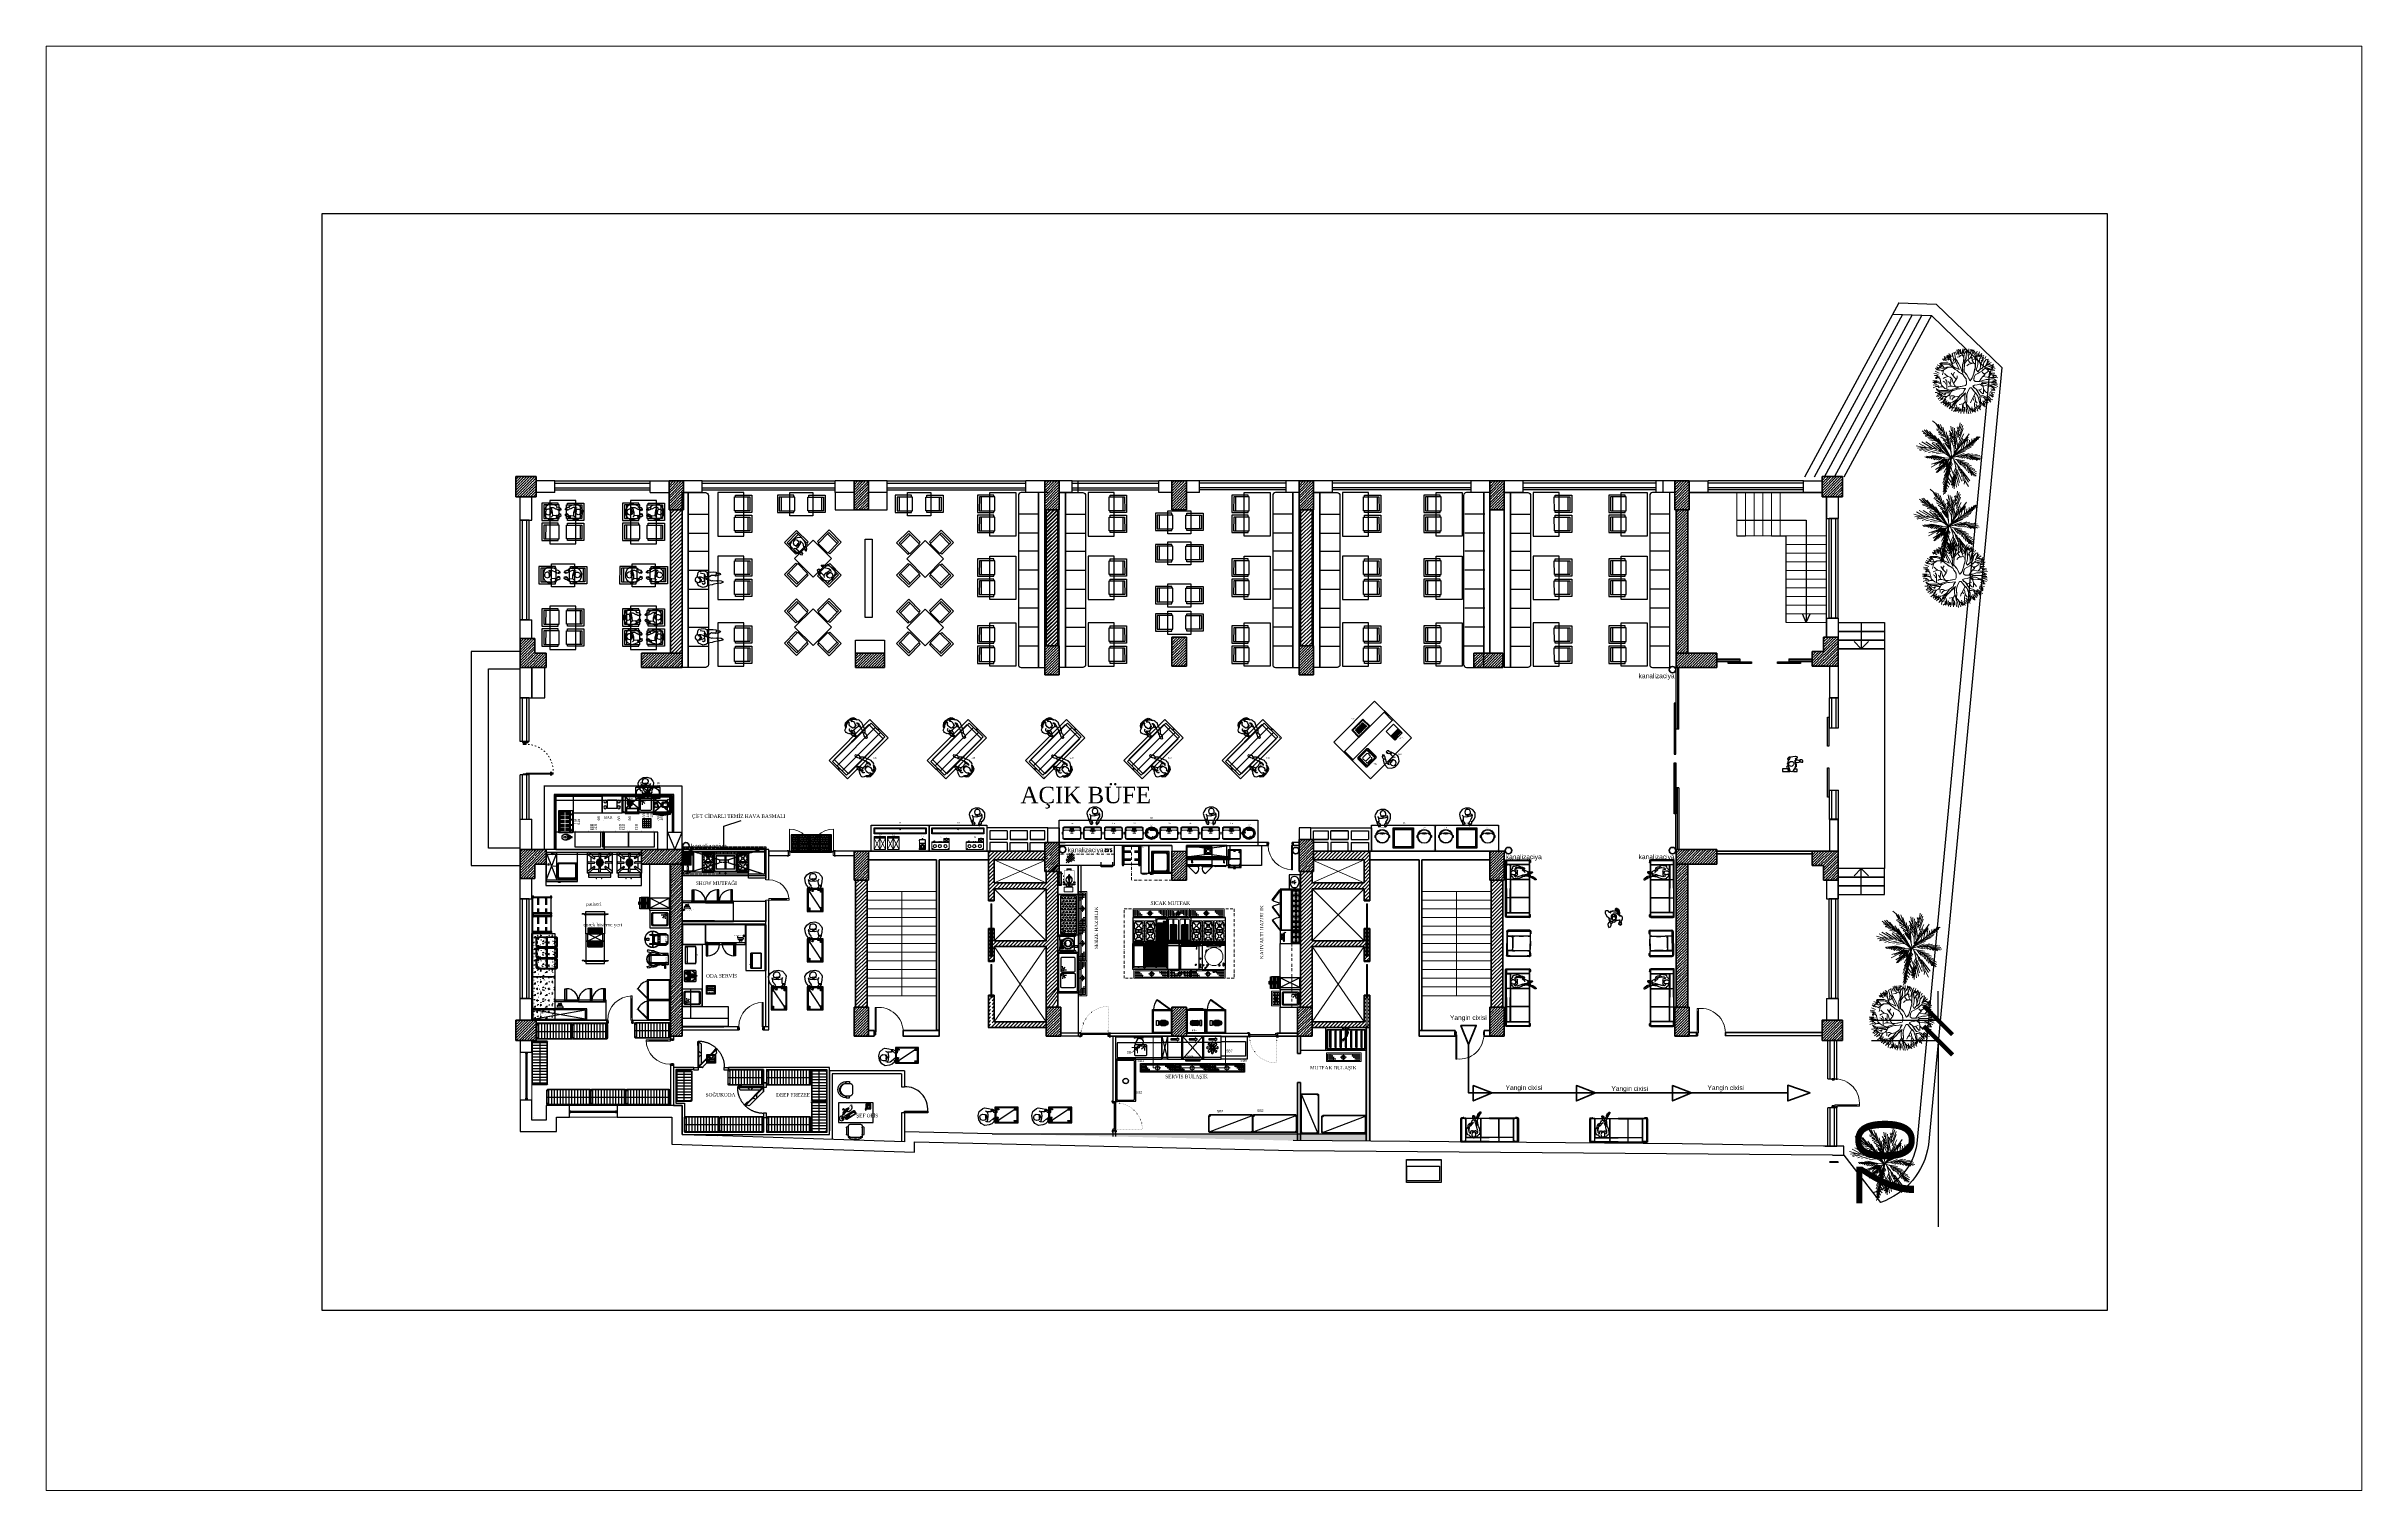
# Model space of a CAD drawing. Header units: millimetres. Extents: x 1531071 to 1560283, y -701792 to -691067.
# Drawn here: x 1551427 to 1559439, y -701792 to -696797 of the extents above; entities that cross this region are included whole.
import ezdxf
from ezdxf.enums import TextEntityAlignment as Align

# ---------------------------------------------------------------- set-up
doc = ezdxf.new("R2010")
doc.units = ezdxf.units.MM
doc.header["$LTSCALE"] = 20
doc.header["$MEASUREMENT"] = 0
doc.set_wipeout_variables(frame=1)
for name, pattern in [('ACAD_ISO02W100', [15, 12, -3]), ('ACAD_ISO03W100', [30, 12, -18]), ('BORDER', [1.75, 0.5, -0.25, 0.5, -0.25, 0, -0.25]), ('DASHDOT', [25.4, 12.7, -6.35, 0, -6.35]), ('DASHED', [19.05, 12.7, -6.35]), ('DASHED2', [9.525, 6.35, -3.175]), ('DOT', [6.35, 0, -6.35]), ('DOT2', [0.125, 0, -0.125]), ('HIDDEN', [0.375, 0.25, -0.125]), ('HIDDEN2', [4.7625, 3.175, -1.5875])]:
    doc.linetypes.add(name, pattern=pattern)
for name, color, linetype, lineweight in [('-DWG_ANA', 7, 'Continuous', 50), ('-DWG_ANA_1', 7, 'BORDER', 0), ('-DWG_DETAY1', 7, 'Continuous', 25), ('-DWG_DETAY2', 7, 'Continuous', 15), ('-DWG_DETAY4', 7, 'DOT', 18), ('0 CE DOOR', 150, 'Continuous', 18), ('0 CE EQUP', 7, 'Continuous', 18), ('0 MC 2D', 7, 'Continuous', 18), ('01_LC_LEG-TXT', 7, 'Continuous', 0), ('01_LC_VEG-ARV', 98, 'Continuous', 0), ('0_Ном._пера__5', 5, 'Continuous', 0), ('A-PlantOutdoor-G', 82, 'Continuous', 5), ('A-Sect-Iden', 191, 'Continuous', 13), ('AD', 5, 'Continuous', 5), ('AK', 7, 'Continuous', 13), ('AR-DOGRAMA GORUNUS', 8, 'Continuous', 5), ('AR-DOGRAMA KESİT', 2, 'Continuous', 9), ('BL-G', 102, 'Continuous', 0), ('BL-S', 42, 'Continuous', 0), ('derevo', 17, 'Continuous', 9), ('GRC-Ekipman', 4, 'Continuous', 25), ('GRC-mermer tarama', 253, 'Continuous', 13), ('GRC-çizgi', 5, 'ACAD_ISO02W100', 30), ('NO', 7, 'Continuous', 0), ('NO-C', 8, 'Continuous', 0), ('PLAN', 253, 'Continuous', 15), ('Qapi', 5, 'Continuous', 13), ('RAZMERI', 251, 'Continuous', 5), ('Shtamp', 7, 'Continuous', 15), ('TES_SU', 150, 'Continuous', 25), ('wall ext', 30, 'Continuous', 30), ('yerizg-a', 7, 'Continuous', 15), ('yerizg-b', 7, 'Continuous', 9), ('YRNO', 7, 'Continuous', 0)]:
    doc.layers.add(name, color=color, linetype=linetype, lineweight=lineweight)
for name, color, linetype in [('0 CE GRANITE', 152, 'Continuous'), ('0 CE HUMAN', 251, 'Continuous'), ('0 CE MDF', 30, 'Continuous'), ('0 MC CAM', 4, 'Continuous'), ('0 MC DKP', 200, 'Continuous'), ('0 MC GRANIT', 152, 'Continuous'), ('0 MC MDF', 30, 'Continuous'), ('0 MC METAL', 9, 'Continuous'), ('07 MYCO', 7, 'Continuous'), ('0D', 1, 'Continuous'), ('0T', 7, 'Continuous'), ('_AVM PARTNERS RENKLENDIRME', 7, 'Continuous'), ('A METAL', 9, 'Continuous'), ('APO_2D', 254, 'Continuous'), ('AS-0', 7, 'Continuous'), ('BL-N', 30, 'Continuous'), ('BULAŞIKHANE', 124, 'Continuous'), ('Kıtc-002 Çizgi', 7, 'Continuous'), ('Kıtc-003 Kapı', 3, 'Continuous'), ('Kıtc-011 Elk Tes Yazı 001', 1, 'Continuous'), ('Kıtc-014 Elk Tes İşaretler', 1, 'Continuous'), ('Kıtc-016 Su Tes Yazı 001', 5, 'Continuous'), ('Kıtc-019 Su Tes İşaretler', 5, 'Continuous'), ('Kıtc-021 Gaz Tes Yazı 001', 3, 'Continuous'), ('Kıtc-024 Gaz Tes İşaretler', 3, 'Continuous'), ('Kıtc-028 Yer Izgarası', 252, 'Continuous'), ('Kıtc-034 Soğuk Oda', 1, 'Continuous'), ('Kıtc-036 Extra', 3, 'Continuous'), ('Kıtc-039 İnsan', 32, 'Continuous'), ('mebel', 21, 'Continuous'), ('OC-Mutfak_Ekipman', 252, 'Continuous'), ('PLEPO', 8, 'Continuous'), ('S2000-002 Çizgi', 7, 'Continuous'), ('servis', 160, 'Continuous'), ('set altı dolap', 92, 'Continuous'), ('SOŞUK ODA PANELİ', 4, 'Continuous'), ('sıhhi tesisat', 162, 'Continuous')]:
    doc.layers.add(name, color=color, linetype=linetype)
for name, color, linetype, lineweight, true_color in [('Двери ArchiCAD_Ном._пера__23', 7, 'Continuous', 40, 0xff6600), ('Двери ArchiCAD_Ном._пера__3', 7, 'Continuous', 20, 0xff6600), ('Двери ArchiCAD_Ном._пера__47', 7, 'Continuous', 25, 0x373737), ('Конструктив - Колонны_Ном._пера__202', 7, 'Continuous', 0, 0x38637a), ('Конструктив - Колонны_Ном._пера__28', 7, 'Continuous', 40, 0xffe4e1), ('Конструктив - Перегородки_Ном._пера__3', 7, 'Continuous', 20, 0xff6600), ('Конструктив - Перегородки_Ном._пера__47', 7, 'Continuous', 25, 0x373737), ('Окна ArchiCAD_Ном._пера__23', 7, 'Continuous', 40, 0xff6600), ('Окна ArchiCAD_Ном._пера__3', 7, 'Continuous', 20, 0xff6600), ('Окна ArchiCAD_Ном._пера__47', 7, 'Continuous', 25, 0x373737)]:
    doc.layers.add(name, color=color, linetype=linetype, lineweight=lineweight, true_color=true_color)
doc.styles.add('0 MC GENEL', font='calibri.ttf', dxfattribs={"width": 0.7, "height": 14})
doc.styles.add('ekp-yazı', font='arial.ttf', dxfattribs={"height": 10})
doc.styles.add('Romans', font='romans.shx')
doc.styles.get("Standard").update_dxf_attribs({"font": 'tahoma.ttf', "height": 10})
doc.styles.add('TAKSİM', font='GOTHIC.TTF', dxfattribs={"height": 20})
doc.styles.add('Times New  Roman', font='times.ttf')
doc.styles.add('СГЕНЕРИР_СТИЛЬ_1', font='arial.ttf')
doc.dimstyles.get("Standard").update_dxf_attribs({"dimtxt": 200, "dimasz": 100, "dimexe": 2, "dimexo": 100, "dimgap": 80, "dimtad": 1, "dimdec": 0, "dimzin": 0, "dimdsep": 46, "dimtxsty": 'СГЕНЕРИР_СТИЛЬ_1', "dimblk": 'ARCHTICK', "dimcen": 0.09, "dimclrd": 5, "dimclre": 5, "dimclrt": 5, "dimadec": 0, "dimazin": 0, "dimtfac": 1, "dimtdec": 0, "dimtofl": 0, "dimtmove": 0, "dimatfit": 3, "dimfxl": 1, "dimtolj": 1, "dimtzin": 0, "dimarcsym": 0})
pattern_1 = [(45, (1547823.123, -706312.456), (-6.363961, 6.363961), [])]
pattern_2 = [(45, (1547823.123, -706312.456), (-9.192388, 9.192388), []), (45, (1547818.527, -706307.86), (-9.192388, 9.192388), [9.75, -3.25, 0, -3.25])]
pattern_3 = [(45, (1547823.123, -706317.456), (-9.192388, 9.192388), []), (45, (1547818.527, -706312.86), (-9.192388, 9.192388), [9.75, -3.25, 0, -3.25])]
pattern_4 = [(45, (1547833.123, -706412.456), (-9.192388, 9.192388), []), (45, (1547828.527, -706407.86), (-9.192388, 9.192388), [9.75, -3.25, 0, -3.25])]
pattern_5 = [(45, (1547933.123, -706317.456), (-9.192388, 9.192388), []), (45, (1547928.527, -706312.86), (-9.192388, 9.192388), [9.75, -3.25, 0, -3.25])]
pattern_6 = [(45, (1547808.124, -705727.456), (-9.192388, 9.192388), []), (45, (1547803.528, -705722.86), (-9.192388, 9.192388), [9.75, -3.25, 0, -3.25])]
pattern_7 = [(45, (1547808.124, -705747.456), (-9.192388, 9.192388), []), (45, (1547803.528, -705742.86), (-9.192388, 9.192388), [9.75, -3.25, 0, -3.25])]
pattern_8 = [(45, (1547923.123, -706312.456), (-9.192388, 9.192388), []), (45, (1547918.527, -706307.86), (-9.192388, 9.192388), [9.75, -3.25, 0, -3.25])]
pattern_9 = [(45, (1548703.123, -706312.456), (-9.192388, 9.192388), []), (45, (1548698.527, -706307.86), (-9.192388, 9.192388), [9.75, -3.25, 0, -3.25])]
pattern_10 = [(45, (1548703.123, -705032.456), (-6.363961, 6.363961), [])]
pattern_11 = [(45, (1545623.123, -706312.456), (-9.192388, 9.192388), []), (45, (1545618.527, -706307.86), (-9.192388, 9.192388), [9.75, -3.25, 0, -3.25])]
pattern_12 = [(0, (-114996.565, 4825.1448), (0, 2.794), [2.032, -0.762]), (90, (-114996.565, 4825.1448), (-2.794, 2e-16), [2.032, -0.762])]

# ---------------------------------------------------------------- blocks, each defined once
blk = doc.blocks.new('espresso_2grup')
at = {"layer": '0D'}
for p, q in [((-21.3, 15.5), (-31.6, 15.5)), ((-31.6, 14), (-21.3, 14)), ((-31.6, 11.8), (-21.3, 11.8)), ((-31.6, 9.6), (-21.3, 9.6)), ((-31.6, 7.4), (-21.3, 7.4)), ((-31.6, 5.1), (-21.3, 5.1)), ((-31.6, 3.3), (-21.3, 3.3)), ((-7.8, 15.5), (-18.1, 15.5)), ((-18.1, 14), (-7.8, 14)), ((-18.1, 11.8), (-7.8, 11.8)), ((-18.1, 9.6), (-7.8, 9.6)), ((-18.1, 7.4), (-7.8, 7.4)), ((-18.1, 5.1), (-7.8, 5.1)), ((-18.1, 3.3), (-7.8, 3.3)), ((5.6, 15.5), (-4.6, 15.5)), ((-4.6, 14), (5.6, 14)), ((-4.6, 11.8), (5.6, 11.8)), ((-4.6, 9.6), (5.6, 9.6)), ((-4.6, 7.4), (5.6, 7.4)), ((-4.6, 5.1), (5.6, 5.1)), ((-4.6, 3.3), (5.6, 3.3)), ((19.1, 15.5), (8.9, 15.5)), ((8.9, 14), (19.1, 14)), ((8.9, 11.8), (19.1, 11.8)), ((8.9, 9.6), (19.1, 9.6)), ((8.9, 7.4), (19.1, 7.4)), ((8.9, 5.1), (19.1, 5.1)), ((8.9, 3.3), (19.1, 3.3)), ((32, 15.5), (21.7, 15.5)), ((21.7, 14), (32, 14)), ((21.7, 11.8), (32, 11.8)), ((21.7, 9.6), (32, 9.6)), ((21.7, 7.4), (32, 7.4)), ((21.7, 5.1), (32, 5.1)), ((21.7, 3.3), (32, 3.3)), ((-21.3, -2.4), (-31.6, -2.4)), ((-31.6, -4.1), (-21.3, -4.1)), ((-31.6, -6.3), (-21.3, -6.3)), ((-31.6, -8.6), (-21.3, -8.6)), ((-31.6, -10.8), (-21.3, -10.8)), ((-31.6, -13), (-21.3, -13)), ((-31.6, -14.6), (-21.3, -14.6)), ((-7.8, -2.4), (-18.1, -2.4)), ((-18.1, -4.1), (-7.8, -4.1)), ((-18.1, -6.3), (-7.8, -6.3)), ((-18.1, -8.6), (-7.8, -8.6)), ((-18.1, -10.8), (-7.8, -10.8)), ((-18.1, -13), (-7.8, -13)), ((-18.1, -14.6), (-7.8, -14.6)), ((5.6, -2.4), (-4.6, -2.4)), ((-4.6, -4.1), (5.6, -4.1)), ((-4.6, -6.3), (5.6, -6.3)), ((-4.6, -8.6), (5.6, -8.6)), ((-4.6, -10.8), (5.6, -10.8)), ((-4.6, -13), (5.6, -13)), ((-4.6, -14.6), (5.6, -14.6)), ((19.1, -2.4), (8.9, -2.4)), ((8.9, -4.1), (19.1, -4.1)), ((8.9, -6.3), (19.1, -6.3)), ((8.9, -8.6), (19.1, -8.6)), ((8.9, -10.8), (19.1, -10.8)), ((8.9, -13), (19.1, -13)), ((8.9, -14.6), (19.1, -14.6)), ((32, -2.4), (21.7, -2.4)), ((21.7, -4.1), (32, -4.1)), ((21.7, -6.3), (32, -6.3)), ((21.7, -8.6), (32, -8.6)), ((21.7, -10.8), (32, -10.8)), ((21.7, -13), (32, -13)), ((21.7, -14.6), (32, -14.6))]:
    blk.add_line(p, q, dxfattribs=at)
for centre in [(-11.1, -17), (7.4, -17)]:
    blk.add_arc(centre, 2.96, 212.08166, 327.91834, dxfattribs=at)
at = {"layer": '0T'}
for p, q in [((-38.5, -13.3), (-36.4, -13.3)), ((-29.8, -18.5), (-29.8, -21.6)), ((-28.9, -18.5), (-29.8, -18.5)), ((-29.4, -22), (-29.4, -23.8)), ((-29.4, -23.8), (-28.5, -23.8)), ((-28.9, -21.2), (-28.9, -18.5)), ((-28.5, -23.8), (-28.5, -21.6)), ((24.2, -18.5), (24.2, -21.6)), ((25.1, -18.5), (24.2, -18.5)), ((24.6, -22), (24.6, -23.8)), ((24.6, -23.8), (25.5, -23.8)), ((25.1, -21.2), (25.1, -18.5)), ((25.5, -23.8), (25.5, -21.6)), ((36.7, -13.3), (38.5, -13.3))]:
    blk.add_line(p, q, dxfattribs=at)
for points in [[(-38.5, -25.5), (-38.5, 21), (38.5, 21), (38.5, -25.5)], [(-36.4, -18.5), (36.7, -18.5), (36.7, 19.3), (-36.4, 19.3)], [(-34.4, -16.5), (34.7, -16.5), (34.7, 17.3), (-34.4, 17.3)], [(-30.6, -25.5), (-30.6, -28.1), (-28.3, -28.1), (-28.3, -25.5)], [(-28.8, -18.5), (-28.8, -19.3), (-24.1, -19.3), (-24.1, -18.5)], [(-27.8, -19.3), (-27.8, -21), (-25, -21), (-25, -19.3)], [(-21.6, -25.5), (-21.6, -28.1), (-19.2, -28.1), (-19.2, -25.5)], [(-11.8, -21.8), (-11.8, -26), (-10.2, -26), (-10.2, -21.8)], [(-11.5, -20.6), (-11.5, -21.8), (-10.6, -21.8), (-10.6, -20.6)], [(-8.1, -25.5), (-8.1, -28.1), (-5.8, -28.1), (-5.8, -25.5)], [(6.6, -21.8), (6.6, -26), (8.2, -26), (8.2, -21.8)], [(7, -20.6), (7, -21.8), (7.9, -21.8), (7.9, -20.6)], [(9.7, -25.5), (9.7, -28.1), (12, -28.1), (12, -25.5)], [(20.8, -25.5), (20.8, -28.1), (23.2, -28.1), (23.2, -25.5)], [(25.2, -18.5), (25.2, -19.3), (29.9, -19.3), (29.9, -18.5)], [(26.2, -19.3), (26.2, -21), (29.1, -21), (29.1, -19.3)], [(29.9, -25.5), (29.9, -28.1), (32.2, -28.1), (32.2, -25.5)]]:
    blk.add_lwpolyline(points, close=True, dxfattribs=at)
for centre, radius, start, end in [((-29.6, -21.6), 0.2, 180, 265.80553), ((-29.6, -22), 0.2, 0, 85.80553), ((-11.1, -17), 3.7, 205.14444, 334.85556), ((7.4, -17), 3.7, 205.14444, 334.85556), ((24.4, -21.6), 0.2, 180, 265.80553), ((24.4, -22), 0.2, 0, 85.80553), ((25.3, -21.2), 0.2, 180, 265.80584), ((25.3, -21.6), 0.2, 0, 85.80584)]:
    blk.add_arc(centre, radius, start, end, dxfattribs=at)
at = {"layer": 'AK'}
for centre, start, end in [((-28.7, -21.2), 180, 265.80584), ((-28.7, -21.6), 0, 85.80584)]:
    blk.add_arc(centre, 0.2, start, end, dxfattribs=at)
blk = doc.blocks.new('degirmen')
at = {"layer": '0D'}
for points in [[(1.3, -14.3), (1.3, -14.9), (-1.5, -14.9), (-1.5, -14.3)], [(-0.8, -14.9), (-0.8, -17.3), (-1.1, -17.3), (-1.1, -14.9)], [(0.9, -14.9), (0.9, -17.3), (0.6, -17.3), (0.6, -14.9)]]:
    blk.add_lwpolyline(points, dxfattribs=at)
for centre, radius in [((-0.1, 6.5), 3.87), ((-0.1, 6.5), 3.35), ((0.1, -8.5), 2.81), ((0.1, -8.5), 2.45)]:
    blk.add_circle(centre, radius, dxfattribs=at)
for start, end in [(127.22412, 54.17898), (65.46621, 115.77951)]:
    blk.add_arc((-0.1, -16.8), 1.65, start, end, dxfattribs=at)
at = {"layer": '0T'}
for points in [[(-5.7, -7, -0.054984), (-7.4, -5.4, -0.093867), (-9.7, -1.6, -0.088672), (-10.6, 3, -0.067491), (-10.1, 6.6, -0.093867)], [(9.9, 7.5, -0.085751), (10.7, 3, -0.088672), (9.8, -1.6, -0.093867), (7.6, -5.4, -0.054985), (5.8, -7, -0.109161)]]:
    blk.add_lwpolyline(points, format="xyb", dxfattribs=at)
blk.add_circle((-0.1, 6.5), 10, dxfattribs=at)
blk.add_arc((0.1, -8.5), 5.95, 115.61615, 65.32097, dxfattribs=at)
blk = doc.blocks.new('A$C723D60DA')
at = {"layer": 'S2000-002 Çizgi'}
for points in [[(0, 3.7), (60, 3.7), (60, 63.7), (0, 63.7)], [(53.2, 2.2), (54.6, 2.2), (54.6, 0.7), (53.2, 0.7)]]:
    blk.add_lwpolyline(points, close=True, dxfattribs=at)
at = {"layer": 'S2000-002 Çizgi', "linetype": 'DASHED', "ltscale": 0.5}
blk.add_lwpolyline([(2, 5.7), (58, 5.7), (58, 61.7), (2, 61.7)], close=True, dxfattribs=at)
for points in [[(6.8, 54.6), (7.9, 55.7)], [(6.8, 54.6), (27.7, 35.8)], [(27.6, 33.2), (6.8, 14.4)], [(7.9, 13.4), (6.8, 14.4)], [(7.9, 55.7), (28.7, 36.9)], [(28.6, 32.1), (7.9, 13.4)], [(31.3, 32.2), (52.1, 13.4)], [(31.4, 36.9), (52.1, 55.7)], [(32.3, 33.2), (53.2, 14.4)], [(32.4, 35.9), (53.2, 54.6)], [(52.1, 55.7), (53.2, 54.6)], [(52.1, 13.4), (53.2, 14.4)]]:
    blk.add_lwpolyline(points, dxfattribs=at)
at = {"layer": 'S2000-002 Çizgi'}
for points in [[(52.2, 3.2), (52.2, 3.7), (55.9, 3.7)], [(55.9, 3.3), (55.9, 2.2), (52.2, 2.2)]]:
    blk.add_lwpolyline(points, dxfattribs=at)
at = {"layer": 'S2000-002 Çizgi', "linetype": 'DASHED', "ltscale": 0.5}
blk.add_circle((30, 34.5), 2.67, dxfattribs=at)
at = {"layer": 'S2000-002 Çizgi'}
for centre, radius, start, end in [((29.9, 100.6), 100.6, 254.49408, 285.50592), ((29.9, 109.5), 108.5, 257.28187, 282.71813)]:
    blk.add_arc(centre, radius, start, end, dxfattribs=at)
blk = doc.blocks.new('A$C3C3A6592')
at = {"layer": 'S2000-002 Çizgi'}
for points in [[(0, 57), (48.3, 16.9)], [(0, 16.9), (48.3, 57)], [(0, 16.9), (48.3, 16.9)]]:
    blk.add_lwpolyline(points, dxfattribs=at)
for points in [[(0, 0), (48.3, 0), (48.3, 57), (0, 57)], [(4.6, 5.6), (43.7, 5.6), (43.7, 16.9), (4.6, 16.9)]]:
    blk.add_lwpolyline(points, close=True, dxfattribs=at)
blk.add_text('**', height=12, dxfattribs=at).set_placement((11.9, 43))
blk = doc.blocks.new('A$C0D0247C1')
at = {"layer": 'Kıtc-002 Çizgi'}
for points in [[(2, 0), (18, 0, 0.414214), (20, 2), (20, 18, 0.414214), (18, 20), (2, 20, 0.414214), (0, 18), (0, 2, 0.414214)], [(5, 3), (15, 3, 0.414214), (17, 5), (17, 15, 0.414214), (15, 17), (5, 17, 0.414214), (3, 15), (3, 5, 0.414214)]]:
    blk.add_lwpolyline(points, format="xyb", close=True, dxfattribs=at)
at = {"layer": 'Kıtc-002 Çizgi', "const_width": 1}
blk.add_lwpolyline([(9.5, 10.1, 1), (10.5, 10.1, 1)], format="xyb", close=True, dxfattribs=at)
blk.add_lwpolyline([(20, 10), (23.9, 10)], dxfattribs=at)
blk = doc.blocks.new('A$C4AF1199D')
at = {"layer": 'Kıtc-002 Çizgi'}
for points in [[(2.3, 15.6), (6.8, 14.5)], [(2.4, 20.6), (5.4, 17.1)], [(5.2, 11.5), (9.5, 13.3)], [(5.4, 24.6), (5.8, 20)], [(6.3, 18), (13.8, 18)], [(12.6, 19.9), (7.1, 15.7)], [(7.7, 21), (12.4, 15.2)], [(10.2, 26.1), (7.8, 22.2)], [(10.2, 21.2), (10, 14.2)], [(10, 9.9), (12.4, 13.8)], [(14.9, 24.5), (10.7, 22.7)], [(17.8, 20.4), (13.4, 21.5)], [(14.8, 11.4), (14.4, 16)], [(17.8, 15.4), (14.8, 18.9)]]:
    blk.add_lwpolyline(points, dxfattribs=at)
blk.add_lwpolyline([(8.8, 0), (11.3, 0), (11.3, 8), (8.8, 8)], close=True, dxfattribs=at)
for radius in [10, 8.12, 3.75]:
    blk.add_circle((10, 18), radius, dxfattribs=at)
blk = doc.blocks.new('A$C7D36761A')
at = {"layer": 'Kıtc-002 Çizgi'}
for points in [[(0, 20.5), (6.6, 1.2, 0.691141), (10.4, 1.1), (18.3, 20.3)], [(2.8, 21.4), (4.5, 16.8, 0.691141)]]:
    blk.add_lwpolyline(points, format="xyb", dxfattribs=at)
for points in [[(7.1, 7.7), (7.1, 4.4)], [(7.1, 4.4), (10.1, 4.4)], [(10.1, 7.7), (10.1, 4.4)], [(13.1, 15.7), (15.5, 21.4)]]:
    blk.add_lwpolyline(points, dxfattribs=at)
for centre, start, end in [((1.4, 21), 18.97681, 198.97681), ((16.9, 20.9), 337.5765, 157.5765)]:
    blk.add_arc(centre, 1.5, start, end, dxfattribs=at)
blk.add_ellipse((8.6, 13.6), major_axis=(0, -6.18), ratio=0.781319, dxfattribs=at)
blk = doc.blocks.new('A$C7B661098')
at = {"layer": '-DWG_DETAY4', "color": 0}
for p, q in [((54, 74.5), (54, 116.5)), ((54, 30.5), (54, 72.5))]:
    blk.add_line(p, q, dxfattribs=at)
for points in [[(56, 116.5), (91, 116.5, -0.454885), (56, 74.5, -0.414214)], [(56, 30.5), (91, 30.5, 0.454885), (56, 72.5, 0.414214)]]:
    blk.add_lwpolyline(points, format="xyb", dxfattribs=at)
blk.add_lwpolyline([(0, 118.5), (50, 118.5), (50, 28.5), (0, 28.5)], close=True)
blk = doc.blocks.new('A$C316C52EF')
for points in [[(70, 0), (0, 0), (0, 60), (70, 60)], [(0, 58), (70, 58), (70, 60), (0, 60)]]:
    blk.add_lwpolyline(points, close=True)
at = {"layer": 'S2000-002 Çizgi'}
for p, q in [((18.5, 45.1), (18.5, 15.1)), ((51.5, 45.1), (18.5, 45.1)), ((18.5, 15.1), (51.5, 15.1)), ((51.5, 15.1), (51.5, 45.1))]:
    blk.add_line(p, q, dxfattribs=at)
for centre in [(11.4, 39.6), (11.4, 19.6), (58.6, 39.6), (58.6, 19.6)]:
    blk.add_circle(centre, 5, dxfattribs=at)
blk = doc.blocks.new('werr')
at = {"layer": 'mebel'}
for p, q in [((1475467, -813384), (1475475, -813350)), ((1475467, -813505), (1475467, -813384)), ((1475467, -815176), (1475467, -813505)), ((1475475, -813350), (1475512, -813343)), ((1475475, -813350), (1475478, -813353)), ((1475478, -813353), (1475493, -813370)), ((1475480, -813384), (1475484, -813360)), ((1475480, -813505), (1475480, -813384)), ((1475480, -813505), (1475480, -815176)), ((1475512, -813357), (1475484, -813360)), ((1475492, -813519), (1475526, -813515)), ((1475492, -814323), (1475492, -813519)), ((1475494, -813370), (1475503, -813370)), ((1475494, -813505), (1475494, -813370)), ((1475494, -813384), (1475494, -813505)), ((1475494, -813505), (1475494, -813519)), ((1475495, -813438), (1475497, -813404)), ((1475497, -813472), (1475495, -813438)), ((1475497, -813404), (1475503, -813370)), ((1475503, -813505), (1475497, -813472)), ((1475503, -813370), (1476286, -813370)), ((1476286, -813505), (1475503, -813505)), ((1475512, -813343), (1476281, -813343)), ((1476281, -813357), (1475512, -813357)), ((1476281, -813370), (1475512, -813370)), ((1475526, -813515), (1475560, -813513)), ((1475560, -813513), (1475594, -813515)), ((1475594, -813515), (1475627, -813519)), ((1475627, -813519), (1475627, -814323)), ((1475635, -813513), (1475636, -813515)), ((1475636, -813515), (1475641, -813519)), ((1476289, -813519), (1475641, -813519)), ((1475641, -813519), (1475641, -814323)), ((1476314, -813351), (1476281, -813343)), ((1476305, -813360), (1476281, -813357)), ((1476295, -813370), (1476286, -813370)), ((1476286, -813370), (1476291, -813404)), ((1476291, -813472), (1476286, -813505)), ((1476287, -813508), (1476287, -813513)), ((1476289, -813519), (1476293, -813515)), ((1476289, -814323), (1476289, -813519)), ((1476291, -813404), (1476293, -813438)), ((1476293, -813438), (1476291, -813472)), ((1476293, -813515), (1476295, -813513)), ((1476311, -813353), (1476295, -813370)), ((1476295, -813383), (1476295, -813370)), ((1476295, -813430), (1476295, -813384)), ((1476295, -813430), (1476295, -813433)), ((1476299, -813437), (1476295, -813430)), ((1476295, -813433), (1476299, -813443)), ((1476295, -813434), (1476299, -813443)), ((1476295, -813513), (1476295, -813434)), ((1476295, -813513), (1476295, -814329)), ((1476299, -813437), (1476308, -813440)), ((1476299, -813443), (1476299, -813437)), ((1476299, -813443), (1476308, -813447)), ((1476304, -813445), (1476308, -813447)), ((1476305, -813360), (1476308, -813384)), ((1476308, -813384), (1476308, -813406)), ((1476308, -813440), (1476308, -813406)), ((1476318, -813437), (1476308, -813440)), ((1476308, -813440), (1476308, -813447)), ((1476308, -813447), (1476308, -813447)), ((1476308, -813447), (1476309, -813447)), ((1476309, -813447), (1476319, -813443)), ((1476311, -813353), (1476314, -813351)), ((1476314, -813351), (1476322, -813384)), ((1476318, -813437), (1476322, -813430)), ((1476318, -813443), (1476318, -813437)), ((1476319, -813443), (1476318, -813443)), ((1476322, -813433), (1476319, -813443)), ((1476322, -813384), (1476322, -813395)), ((1476322, -813395), (1476322, -813406)), ((1476322, -813406), (1476322, -813430)), ((1476322, -813430), (1476322, -813433)), ((1476322, -813433), (1476322, -813431)), ((1476322, -813433), (1476322, -813433)), ((1475526, -814029), (1475492, -814025)), ((1475526, -814029), (1475492, -814034)), ((1475492, -814332), (1475492, -815163)), ((1475526, -814656), (1475492, -814652)), ((1475526, -814656), (1475492, -814661)), ((1475494, -814034), (1475494, -814025)), ((1475494, -814661), (1475494, -814652)), ((1475560, -814028), (1475526, -814029)), ((1475560, -814031), (1475526, -814029)), ((1475560, -814655), (1475526, -814656)), ((1475560, -814658), (1475526, -814656)), ((1475594, -814029), (1475560, -814028)), ((1475594, -814029), (1475560, -814031)), ((1475594, -814656), (1475560, -814655)), ((1475594, -814656), (1475560, -814658)), ((1475593, -814029), (1475594, -814029)), ((1475594, -814029), (1475593, -814029)), ((1475593, -814656), (1475594, -814656)), ((1475594, -814656), (1475593, -814656)), ((1475627, -814025), (1475594, -814029)), ((1475627, -814034), (1475594, -814029)), ((1475627, -814652), (1475594, -814656)), ((1475627, -814661), (1475594, -814656)), ((1475627, -815163), (1475627, -814332)), ((1475635, -814028), (1475636, -814029)), ((1475636, -814029), (1475635, -814031)), ((1475635, -814655), (1475636, -814656)), ((1475636, -814656), (1475635, -814658)), ((1475641, -814025), (1475636, -814029)), ((1475636, -814029), (1475641, -814034)), ((1475641, -814652), (1475636, -814656)), ((1475636, -814656), (1475641, -814661)), ((1476289, -814025), (1475641, -814025)), ((1476289, -814034), (1475641, -814034)), ((1475641, -814332), (1475641, -815163)), ((1476289, -814652), (1475641, -814652)), ((1476289, -814661), (1475641, -814661)), ((1476293, -814029), (1476289, -814025)), ((1476293, -814029), (1476289, -814034)), ((1476289, -814332), (1476289, -815163)), ((1476293, -814656), (1476289, -814652)), ((1476293, -814656), (1476289, -814661)), ((1476295, -814028), (1476293, -814029)), ((1476295, -814031), (1476293, -814029)), ((1476295, -814655), (1476293, -814656)), ((1476295, -814658), (1476293, -814656)), ((1476295, -815169), (1476295, -814326)), ((1475467, -815298), (1475467, -815176)), ((1475475, -815332), (1475467, -815298)), ((1475475, -815332), (1475478, -815329)), ((1475512, -815338), (1475475, -815332)), ((1475478, -815329), (1475484, -815322)), ((1475480, -815298), (1475480, -815176)), ((1475484, -815322), (1475480, -815298)), ((1475490, -815314), (1475484, -815322)), ((1475484, -815322), (1475512, -815325)), ((1475490, -815314), (1475493, -815311)), ((1475492, -815163), (1475526, -815167)), ((1475494, -815176), (1475494, -815163)), ((1475494, -815298), (1475494, -815176)), ((1475494, -815311), (1475494, -815176)), ((1476295, -815311), (1475494, -815311)), ((1475495, -815244), (1475497, -815210)), ((1475497, -815278), (1475495, -815244)), ((1475497, -815210), (1475503, -815176)), ((1475503, -815311), (1475497, -815278)), ((1475503, -815176), (1476286, -815176)), ((1476286, -815311), (1475503, -815311)), ((1475512, -815311), (1476281, -815311)), ((1475512, -815325), (1476281, -815325)), ((1476281, -815338), (1475512, -815338)), ((1475526, -815167), (1475560, -815169)), ((1475560, -815169), (1475594, -815167)), ((1475594, -815167), (1475627, -815163)), ((1475635, -815169), (1475641, -815163)), ((1475641, -815163), (1476289, -815163)), ((1476281, -815325), (1476305, -815321)), ((1476281, -815338), (1476314, -815331)), ((1476286, -815176), (1476291, -815210)), ((1476287, -815179), (1476286, -815179)), ((1476291, -815278), (1476286, -815311)), ((1476287, -815169), (1476287, -815179)), ((1476289, -815163), (1476295, -815169)), ((1476291, -815210), (1476293, -815244)), ((1476293, -815244), (1476291, -815278)), ((1476295, -815248), (1476295, -815169)), ((1476295, -815248), (1476299, -815239)), ((1476295, -815252), (1476299, -815245)), ((1476295, -815298), (1476295, -815248)), ((1476295, -815299), (1476295, -815311)), ((1476298, -815315), (1476295, -815312)), ((1476305, -815321), (1476298, -815315)), ((1476308, -815235), (1476299, -815239)), ((1476299, -815239), (1476299, -815245)), ((1476299, -815245), (1476308, -815242)), ((1476304, -815237), (1476308, -815235)), ((1476308, -815298), (1476305, -815321)), ((1476305, -815321), (1476311, -815328)), ((1476308, -815235), (1476308, -815235)), ((1476309, -815235), (1476308, -815235)), ((1476308, -815242), (1476308, -815235)), ((1476308, -815242), (1476318, -815245)), ((1476308, -815275), (1476308, -815242)), ((1476308, -815275), (1476308, -815298)), ((1476319, -815239), (1476309, -815235)), ((1476314, -815331), (1476311, -815328)), ((1476314, -815331), (1476322, -815298)), ((1476319, -815239), (1476318, -815239)), ((1476318, -815245), (1476322, -815252)), ((1476322, -815248), (1476319, -815239)), ((1476322, -815248), (1476322, -815250)), ((1476322, -815248), (1476322, -815248)), ((1476322, -815252), (1476322, -815248)), ((1476322, -815298), (1476322, -815252))]:
    blk.add_line(p, q, dxfattribs=at)
blk = doc.blocks.new('кресло')
for p, q in [((-99, 933), (-99, 870)), ((-69, 933), (-69, 930)), ((708, 945), (-66, 945)), ((-66, 945), (-66, 777)), ((-57, 975), (699, 975)), ((708, 777), (708, 945)), ((741, 933), (741, 105)), ((-99, 105), (-99, 168)), ((-69, 105), (-69, 108)), ((-66, 777), (708, 777)), ((-66, 771), (-66, 267)), ((1, 771), (-66, 771)), ((-66, 267), (534, 267)), ((1, 267), (-66, 267)), ((-66, 93), (-66, 261)), ((-66, 261), (708, 261)), ((708, 93), (-66, 93)), ((-57, 63), (699, 63)), ((534, 771), (466, 771)), ((534, 267), (466, 267)), ((534, 714), (534, 771)), ((534, 267), (534, 323)), ((540, 771), (540, 267)), ((708, 771), (540, 771)), ((708, 267), (540, 267)), ((708, 267), (540, 267)), ((540, 267), (708, 267)), ((708, 267), (708, 771)), ((708, 261), (708, 93)), ((711, 785), (711, 744)), ((711, 293), (711, 234))]:
    blk.add_line(p, q)
for centre, radius, start, end in [((-57, 933), 42, 90, 180), ((-84, 870), 15, 180, 306.9238), ((321, 861), 396, 167.76899, 192.23101), ((-57, 933), 12, 148.04506, 180), ((321, -4040), 5000, 85.56069, 94.43931), ((699, 933), 42, 0, 90), ((480, 861), 242, 339.72612, 20.27388), ((-84, 168), 15, 53.0762, 180), ((-57, 105), 42, 180, 270), ((2043, 519), 2124, 173.18711, 186.81289), ((321, 177), 396, 167.76899, 192.23101), ((-57, 105), 12, 180, 211.95494), ((234, 3769), 3007, 264.27519, 275.72481), ((234, -2732), 3007, 84.27519, 95.72481), ((321, 5078), 5000, 265.56069, 274.43931), ((2649, 519), 2124, 173.18711, 186.81289), ((699, 105), 42, 270, 0), ((-1401, 519), 2124, 353.18711, 6.81289), ((480, 177), 242, 339.72612, 20.27388)]:
    blk.add_arc(centre, radius, start, end)
blk = doc.blocks.new('Трехцентровое арочное окно 17_6')
at = {"layer": 'Окна ArchiCAD_Ном._пера__23', "color": 5, "linetype": 'Continuous'}
for p, q in [((-825, 25), (-775, 25)), ((-775, 25), (-775, -25)), ((775, -25), (775, 25)), ((775, 25), (825, 25)), ((-775, -25), (-825, -25)), ((825, -25), (775, -25))]:
    blk.add_line(p, q, dxfattribs=at)
at = {"layer": 'Окна ArchiCAD_Ном._пера__3', "color": 5, "linetype": 'Continuous'}
for p, q in [((-825, 220), (825, 220)), ((-775, 25), (775, 25)), ((-825, -180), (825, -180)), ((-775, 0), (775, 0)), ((775, -25), (-775, -25))]:
    blk.add_line(p, q, dxfattribs=at)
at = {"layer": 'Окна ArchiCAD_Ном._пера__47', "color": 5, "linetype": 'Continuous'}
for p, q in [((-825, 25), (-825, -25)), ((825, 25), (825, -25))]:
    blk.add_line(p, q, dxfattribs=at)
blk = doc.blocks.new('_ArchTick')
at = {"color": 0, "linetype": 'ByBlock', "const_width": 0.15}
blk.add_lwpolyline([(-0.5, -0.5), (0.5, 0.5)], dxfattribs=at)
blk = doc.blocks.new('*D306')
at = {"layer": 'Defpoints', "color": 0, "lineweight": -3, "ltscale": 0.5, "transparency": 16777216}
for p in [(1557642.2, -700165.2), (1557973.2, -700165.2), (1557642.2, -700235.2)]:
    blk.add_point(p, dxfattribs=at)
at = {"layer": 'Конструктив - Колонны_Ном._пера__28', "color": 5, "lineweight": -2, "ltscale": 0.5, "transparency": 16777216}
for p, q in [((1557973.2, -700165.2), (1557973.2, -700065.2)), ((1557742.2, -700165.2), (1557975.2, -700165.2)), ((1557742.2, -700235.2), (1557975.2, -700235.2)), ((1557973.2, -700235.2), (1557973.2, -700879.4))]:
    blk.add_line(p, q, dxfattribs=at)
at = {"layer": 'Конструктив - Колонны_Ном._пера__28', "color": 5, "lineweight": -2, "ltscale": 0.5, "transparency": 16777216, "xscale": 100, "yscale": 100, "zscale": 100}
for p, rotation in [((1557973.2, -700165.2), 270), ((1557973.2, -700235.2), 90)]:
    blk.add_blockref('_ArchTick', p, dxfattribs=dict(at, rotation=rotation))
at = {"layer": 'Конструктив - Колонны_Ном._пера__28', "color": 5, "lineweight": 0, "ltscale": 0.5, "transparency": 16777216, "insert": (1557791.1, -700657.3), "char_height": 200, "attachment_point": 5, "rotation": 90, "style": 'СГЕНЕРИР_СТИЛЬ_1'}
blk.add_mtext('\\A1;70', dxfattribs=at)
blk = doc.blocks.new('M_DFURN_FURN_3D SOFA - 1-SEAT_P')
at = {"color": 0, "linetype": 'ByBlock', "lineweight": -2}
blk.add_line((0.222216, 0.394416), (0.222216, -0.394416), dxfattribs=at)
blk.add_lwpolyline([(0.944418, 0.394416), (0.944418, 0.499968), (0, 0.499968), (0, -0.499968), (0.944418, -0.499968), (0.944418, -0.394416)], dxfattribs=at)
blk.add_lwpolyline([(0.999972, -0.394416), (0.999972, 0.394416), (0.111108, 0.394416), (0.111108, -0.394416)], close=True, dxfattribs=at)
at = {"layer": 'Defpoints', "color": 0, "linetype": 'ByBlock', "lineweight": -2}
for p in [(0, 0.499968), (0, -0.499968)]:
    blk.add_point(p, dxfattribs=at)
blk = doc.blocks.new('KUHNJA')
blk.add_lwpolyline([(636, 636), (0, 0), (636, -636), (1273, 0)], close=True)
for p, xscale, yscale, zscale, rotation in [((-144, 766), 599.9999999999984, 599.9999999999984, 599.9999999999984, 315), ((1403, 780), 599.9999999999984, 599.9999999999984, 599.9999999999984, 225), ((-144, -766), -599.9999999999984, 600, 600, 225), ((1403, -780), -599.9999999999984, 600, 600, 315)]:
    blk.add_blockref('M_DFURN_FURN_3D SOFA - 1-SEAT_P', p, dxfattribs=dict(xscale=xscale, yscale=yscale, zscale=zscale, rotation=rotation))
blk = doc.blocks.new('wrrwerw')
at = {"layer": 'wall ext', "color": 0, "lineweight": -3, "ltscale": 0.5}
for points in [[(1482471, -827924), (1482471, -827824)], [(1483431, -827824), (1483471, -827824), (1483471, -827824), (1483471, -827924), (1483403, -827924)], [(1483431, -827824), (1483471, -827824), (1483471, -827924), (1483403, -827924)]]:
    blk.add_lwpolyline(points, dxfattribs=at)
at = {"layer": 'Двери ArchiCAD_Ном._пера__23', "linetype": 'Continuous'}
for p, q in [((1483431, -827884), (1483431, -827824)), ((1483431, -827824), (1483471, -827824)), ((1483443, -827884), (1483431, -827884)), ((1483443, -827924), (1483443, -827884)), ((1483471, -827924), (1483443, -827924)), ((1483471, -827824), (1483471, -827924))]:
    blk.add_line(p, q, dxfattribs=at)
at = {"layer": 'Двери ArchiCAD_Ном._пера__3', "linetype": 'Continuous'}
for p, q in [((1483403, -827924), (1483403, -828024)), ((1483443, -827924), (1483403, -827924)), ((1483403, -828024), (1483403, -828668)), ((1483423, -828024), (1483403, -828024)), ((1483403, -828024), (1483443, -828024)), ((1483423, -828024), (1483423, -828668)), ((1483443, -828024), (1483423, -828024)), ((1483423, -828668), (1483423, -828024)), ((1483423, -828668), (1483423, -828024)), ((1483443, -828024), (1483443, -827924)), ((1483443, -828668), (1483443, -828024)), ((1483403, -828668), (1483423, -828668)), ((1483443, -828668), (1483403, -828668)), ((1483403, -828668), (1483403, -828768)), ((1483403, -828768), (1483443, -828768)), ((1483423, -828668), (1483443, -828668)), ((1483443, -828768), (1483443, -828668))]:
    blk.add_line(p, q, dxfattribs=at)
at = {"layer": 'Двери ArchiCAD_Ном._пера__3', "linetype": 'Continuous', "extrusion": (0, 0, -1)}
blk.add_ellipse((1483315, -827924), major_axis=(597, 597), ratio=1, start_param=2.252304, end_param=3.926991, dxfattribs=at)
at = {"layer": 'Двери ArchiCAD_Ном._пера__47', "linetype": 'Continuous'}
blk.add_line((1483471, -827924), (1483471, -827824), dxfattribs=at)
blk = doc.blocks.new('Однопольная дверь 17')
at = {"layer": 'Двери ArchiCAD_Ном._пера__23', "linetype": 'Continuous'}
for p, q in [((-422, 0), (-450, 0)), ((-450, 0), (-450, -100)), ((-422, -40), (-422, 0)), ((450, 0), (422, 0)), ((422, 0), (422, -40)), ((450, -100), (450, 0)), ((-450, -100), (-410, -100)), ((-410, -40), (-422, -40)), ((-410, -100), (-410, -40)), ((422, -40), (410, -40)), ((410, -40), (410, -100)), ((410, -100), (450, -100))]:
    blk.add_line(p, q, dxfattribs=at)
at = {"layer": 'Двери ArchiCAD_Ном._пера__3', "linetype": 'Continuous'}
for p, q in [((382, 744), (382, 844)), ((382, 844), (422, 844)), ((422, 844), (422, 744)), ((382, 744), (402, 744)), ((382, 100), (382, 744)), ((422, 744), (382, 744)), ((402, 100), (382, 100)), ((382, 0), (382, 100)), ((382, 100), (422, 100)), ((422, 0), (382, 0)), ((402, 744), (422, 744)), ((402, 100), (402, 744)), ((402, 744), (402, 100)), ((402, 744), (402, 100)), ((422, 100), (402, 100)), ((422, 744), (422, 100)), ((422, 100), (422, 0))]:
    blk.add_line(p, q, dxfattribs=at)
blk.add_arc((422, 0), 844, 90, 180, dxfattribs=at)
at = {"layer": 'Двери ArchiCAD_Ном._пера__47', "linetype": 'Continuous'}
for p, q in [((-450, 0), (-450, -100)), ((450, 0), (450, -100))]:
    blk.add_line(p, q, dxfattribs=at)
blk = doc.blocks.new('palmeira')
at = {"layer": '01_LC_VEG-ARV', "color": 83}
for p, q in [((-2.04, 2), (-2.47, 2.35)), ((-1.79, 1.87), (-2.29, 2.42)), ((-1.38, 1.6), (-2.12, 2.44)), ((-2.46, 0.92), (-2.98, 1.05)), ((-2.15, 0.93), (-2.74, 1.25)), ((-2.35, 0.88), (-2.7, 0.72)), ((-2.02, 0.86), (-2.68, 0.64)), ((-1.65, 0.88), (-2.51, 1.39)), ((-1.68, 0.85), (-2.37, 0.65)), ((-1.46, 0.82), (-2.24, 0.52)), ((-1.94, 1.91), (-2.21, 1.93)), ((-1.67, 1.75), (-2.18, 1.85)), ((-1.24, 0.79), (-2.17, 1.38)), ((-1.41, 1.58), (-1.94, 1.72)), ((-1.22, 0.66), (-1.93, 0.48)), ((-1.22, 1.46), (-1.82, 1.55)), ((-0.8, 0.57), (-1.62, 1.28)), ((-1.02, 1.2), (-1.57, 1.37)), ((-0.86, 0.56), (-1.57, 0.44)), ((-0.72, 0.95), (-1.28, 1.17)), ((-0.51, 0.41), (-1.26, 1.19)), ((-0.59, 0.43), (-1.24, 0.37)), ((-0.43, 0.66), (-1.1, 1.69)), ((-0.49, 0.71), (-1.01, 0.96)), ((-0.11, 0.1), (-0.75, 0.94)), ((-0.08, 0.2), (-0.67, 1.24)), ((0.35, -0.1), (1.19, -0.25)), ((0.56, -0.23), (0.86, -0.6)), ((0.73, -0.25), (1.57, -0.49)), ((0.78, -0.3), (1.01, -0.71)), ((0.96, -0.39), (1.78, -0.68)), ((0.98, -0.43), (1.2, -0.89)), ((1.19, -0.62), (1.37, -1.1)), ((1.3, -0.59), (2.08, -0.99)), ((1.41, -0.72), (1.53, -1.28)), ((1.52, -0.84), (1.67, -1.32)), ((1.53, -0.82), (2.23, -1.19)), ((1.67, -1.04), (1.79, -1.51)), ((1.82, -1.25), (1.86, -1.5)), ((1.89, -1.3), (2.2, -1.58))]:
    blk.add_line(p, q, dxfattribs=at)
at = {"layer": '01_LC_VEG-ARV', "color": 9}
for p, q in [((-1.04, 1.33), (-1.85, 2.28)), ((-1.01, 2.5), (-1.27, 2.93)), ((-0.78, 2.17), (-1.23, 2.42)), ((-0.96, 2.4), (-1.22, 2.5)), ((-0.83, 2.31), (-1.06, 2.93)), ((-0.59, 1.95), (-1.05, 2.23)), ((-0.47, 1.79), (-1.02, 2.05)), ((-0.56, 1.96), (-0.88, 2.89)), ((-0.36, 1.63), (-0.7, 2.67)), ((-0.19, 1.18), (-0.41, 2.24)), ((0.14, 1.99), (-0.15, 2.35)), ((0.22, 1.76), (-0.07, 2.14)), ((0.06, 2.33), (0, 2.74)), ((0.07, 0), (1.58, 2.09)), ((0.15, 2.12), (0.18, 2.67)), ((0.24, 1.75), (0.32, 2.57)), ((0.29, 1.22), (0.53, 2.27)), ((0.3, 1.43), (0.39, 2.33)), ((0.73, 1.75), (0.49, 2.24)), ((0.73, 2.2), (0.55, 2.63)), ((0.56, 0.98), (1.12, 2.07)), ((0.73, 1.93), (0.57, 2.39)), ((0.72, 2.47), (0.6, 2.68)), ((0.72, 1.56), (1.06, 2.53)), ((0.74, 2.57), (0.8, 3.04)), ((0.76, 2.33), (0.94, 2.93)), ((0.76, 1.92), (1.05, 2.8)), ((-0.68, 0.93), (-1.4, 1.94)), ((0, 0), (-1.14, -1.22)), ((-0.39, 1.51), (-0.86, 1.83)), ((-0.22, 1.21), (-0.67, 1.57)), ((-0.11, 0.77), (-0.52, 1.31)), ((-0.11, 0.94), (-0.5, 1.31)), ((-0.07, 0.87), (-0.24, 1.94)), ((0.26, 1.59), (-0.11, 2)), ((0.02, 0.44), (-0.07, 1.7)), ((0.22, 1.35), (-0.06, 1.77)), ((0.26, 0.97), (0.03, 1.47)), ((0.07, -0.02), (2.35, 1.83)), ((0.2, 0.2), (0.94, 0.76)), ((0.27, 0.89), (0.57, 1.92)), ((0.29, 0.17), (1.26, 0.62)), ((0.3, 0.39), (0.3, 1.07)), ((0.33, 0.46), (0.96, 1.46)), ((0.36, 0.08), (1.15, 0.38)), ((0.42, 0.78), (0.43, 1.41)), ((0.57, 1.07), (0.49, 1.65)), ((0.6, 0.09), (1.04, -0.03)), ((0.63, 0.41), (1.76, 0.93)), ((0.76, 0.15), (1.6, 0.39)), ((0.82, 0.14), (1.23, -0.03)), ((0.92, 1.2), (0.86, 1.66)), ((0.87, 0.64), (1.02, 1.23)), ((0.92, 0.63), (1.97, 1.12)), ((0.94, 1.17), (1.51, 1.63)), ((1.06, 1.42), (1, 1.71)), ((1.02, 0.17), (1.87, 0.36)), ((1.06, 0.15), (1.48, -0.07)), ((1.08, 0.83), (1.21, 1.34)), ((1.09, 0.8), (2.02, 1.24)), ((1.15, 1.49), (1.14, 1.62)), ((1.16, 1.42), (1.5, 1.78)), ((1.34, 0.12), (1.73, -0.13)), ((1.37, 1.05), (1.44, 1.5)), ((1.39, 1.02), (2.14, 1.39)), ((1.41, 0.19), (2.28, 0.29)), ((1.49, 1.13), (2.24, 1.5)), ((1.57, 0.16), (1.95, -0.18)), ((1.58, 1.24), (1.61, 1.53)), ((1.71, 1.29), (2.43, 1.65)), ((1.72, 0.14), (2.51, 0.22)), ((1.73, 0.12), (2.09, -0.14)), ((1.82, 1.37), (1.81, 1.64)), ((1.95, 0.05), (2.29, -0.22)), ((1.97, 1.47), (2.54, 1.83)), ((1.99, 1.54), (2.02, 1.7)), ((2.07, 0.06), (2.6, 0.09)), ((2.14, 1.64), (2.22, 1.81)), ((2.35, 1.83), (2.41, 1.81)), ((-0.69, -0.75), (-1.1, -1.04)), ((-0.83, -0.33), (-1.08, -0.39)), ((-0.64, -0.68), (-1.05, -0.97)), ((0.03, -0.03), (-1.02, -0.44)), ((-0.71, -0.31), (-1, -0.31)), ((-0.49, -0.52), (-0.99, -0.87)), ((-0.91, -0.39), (-0.97, -0.46)), ((-0.41, -0.41), (-0.97, -0.8)), ((-0.61, -0.28), (-0.92, -0.28)), ((-0.85, -0.37), (-0.89, -0.45)), ((-0.56, -0.24), (-0.86, -0.25)), ((-0.76, -0.32), (-0.81, -0.48)), ((-0.42, -0.2), (-0.79, -0.19)), ((-0.33, -0.15), (-0.75, -0.14)), ((-0.66, -0.31), (-0.73, -0.47)), ((-0.56, -0.26), (-0.67, -0.5)), ((-0.56, -0.6), (-0.64, -0.92)), ((-0.42, -0.22), (-0.57, -0.47)), ((-0.48, -0.54), (-0.53, -0.82)), ((-0.32, -0.17), (-0.49, -0.46)), ((-0.38, -0.41), (-0.42, -0.73)), ((-0.28, -0.3), (-0.41, -0.78)), ((-0.12, -0.6), (-0.4, -1.21)), ((-0.21, -1.19), (-0.4, -1.62)), ((-0.07, -0.39), (-0.38, -1.04)), ((-0.26, -1.37), (-0.38, -1.74)), ((-0.13, -0.74), (-0.37, -1.28)), ((-0.17, -0.95), (-0.37, -1.4)), ((-0.17, -1.04), (-0.37, -1.48)), ((-0.2, -0.23), (-0.33, -0.74)), ((0.01, -0.01), (-0.3, -1.67)), ((-0.24, -1.41), (-0.2, -1.49)), ((-0.23, -1.27), (-0.12, -1.39)), ((-0.18, -1.12), (-0.07, -1.27)), ((-0.16, -0.96), (-0.01, -1.19)), ((-0.11, -0.75), (0.03, -1.03)), ((-0.09, -0.59), (0.07, -0.91)), ((2.18, -0.02), (2.34, -0.18)), ((2.27, -0.02), (2.68, -0.07))]:
    blk.add_line(p, q, dxfattribs=at)
at = {"layer": '01_LC_VEG-ARV', "color": 73}
for p, q in [((-1.74, 0.05), (-2.23, 0.1)), ((-2.11, 0.03), (-2.14, 0.06)), ((0.01, -0.01), (-2.11, 0.03)), ((-1.51, 0.03), (-2.09, 0.14)), ((-1.91, 0.04), (-2.02, -0.01)), ((-1.32, 0.01), (-1.92, 0.13)), ((-1.78, 0.02), (-1.86, -0.03)), ((-1.21, 0.03), (-1.82, 0.15)), ((-1.61, 0.03), (-1.71, -0.09)), ((-0.95, 0.01), (-1.68, 0.17)), ((-0.78, 0.03), (-1.6, 0.2)), ((-1.42, 0), (-1.55, -0.12)), ((-1.22, 0.01), (-1.43, -0.17)), ((-0.51, 0.02), (-1.4, 0.21)), ((-0.75, 0), (-1.07, -0.2)), ((-0.95, -0.98), (-1.25, -1.25)), ((-0.95, 0), (-1.23, -0.18)), ((-0.81, -0.86), (-1.19, -1.14)), ((-1.14, -1.22), (-1.17, -1.22)), ((-1.03, -1.09), (-1.06, -1.19)), ((-0.95, -1.02), (-0.96, -1.11)), ((-0.87, -0.91), (-0.84, -1.05)), ((-0.49, -0.01), (-0.83, -0.19)), ((-0.74, -0.82), (-0.74, -0.97)), ((-0.3, -1.67), (-0.32, -1.68)), ((-0.27, -1.51), (-0.24, -1.61)), ((-0.04, -0.38), (0.09, -0.71)), ((-0.03, -0.24), (0.16, -0.58)), ((1.77, -1.11), (2.23, -1.38))]:
    blk.add_line(p, q, dxfattribs=at)
at = {"layer": '01_LC_VEG-ARV', "color": 87}
for p, q in [((-0.99, -0.43), (-1.71, -0.81)), ((-0.64, -0.2), (-1.66, -0.54)), ((-0.69, -0.25), (-1.43, -0.55)), ((-1.31, -1), (-0.85, -0.7)), ((-0.54, -0.17), (-1, -0.67)), ((-0.15, -1.07), (-0.68, -2.18)), ((-0.07, -0.68), (-0.64, -1.88)), ((-0.17, -1.33), (-0.62, -2.32)), ((-0.25, -1.71), (-0.62, -2.54)), ((-0.26, -1.87), (-0.62, -2.7)), ((0.07, -0.06), (-0.59, -1.26)), ((0.03, -0.3), (-0.54, -1.55)), ((0.07, -0.04), (-0.48, -3.04)), ((-0.22, -1.73), (0.05, -2.15)), ((-0.14, -1.35), (0.12, -1.86)), ((-0.13, -1.25), (0.23, -1.97)), ((-0.03, -0.79), (0.27, -1.53)), ((0.38, -1.87), (0.04, -2.34)), ((0.48, -1.42), (0.06, -1.96)), ((0.49, -1.43), (0.1, -2.06)), ((0.45, -1.6), (0.12, -2.1)), ((0.5, -1.06), (0.18, -1.71)), ((0.46, -0.77), (0.21, -1.37)), ((0.28, -0.21), (0.9, -1.07)), ((0.4, -2), (0.5, -2.54)), ((0.48, -1.59), (0.67, -2.39)), ((0.52, -1.24), (0.75, -2.12)), ((0.53, -1.01), (0.96, -2)), ((0.55, -0.5), (0.72, -1.1)), ((0.75, -0.76), (0.84, -1.32)), ((0.91, -1), (1.66, -1.98)), ((0.92, -1.05), (0.96, -1.65)), ((0.99, -1.22), (1.54, -2.09)), ((1.07, -1.4), (1.06, -1.98)), ((1.25, -1.68), (1.16, -2.27)), ((1.23, -1.94), (1.54, -2.48)), ((-0.33, -2.16), (-0.67, -2.94)), ((-0.42, -2.48), (-0.63, -3.17)), ((-0.48, -3.04), (-0.53, -3.07)), ((-0.44, -2.74), (-0.38, -2.93)), ((-0.38, -2.56), (-0.3, -2.71)), ((-0.37, -2.3), (-0.16, -2.52)), ((-0.26, -2.03), (-0.07, -2.29)), ((0.31, -2.14), (0.1, -2.38)), ((0.31, -2.24), (0.29, -2.68))]:
    blk.add_line(p, q, dxfattribs=at)
at = {"layer": '01_LC_VEG-ARV', "color": 9}
for centre, major_axis, ratio, start_param in [((-1.25, -0.86), (-1.99, 2.92), 0.442679, 4.705565), ((-1.94, -0.16), (-0.68, 3.64), 0.551995, 4.664748)]:
    blk.add_ellipse(centre, major_axis=major_axis, ratio=ratio, start_param=start_param, end_param=5.781687, dxfattribs=at)
at = {"layer": '01_LC_VEG-ARV', "color": 83}
blk.add_ellipse((-1.8, -1.96), major_axis=(2.24, -2.13), ratio=0.860949, start_param=1.572431, end_param=2.640094, dxfattribs=at)
at = {"layer": '01_LC_VEG-ARV', "color": 9, "extrusion": (0, 0, -1)}
blk.add_ellipse((0.58, -1.39), major_axis=(2.42, 0.62), ratio=0.593584, start_param=4.654901, end_param=5.781687, dxfattribs=at)
at = {"layer": '01_LC_VEG-ARV', "color": 87, "extrusion": (0, 0, -1)}
blk.add_ellipse((-1.79, -1.01), major_axis=(-1.13, 2.29), ratio=0.860949, start_param=1.492122, end_param=2.640094, dxfattribs=at)
at = {"layer": '01_LC_VEG-ARV', "color": 83, "extrusion": (0, 0, -1)}
blk.add_ellipse((-0.33, -1.72), major_axis=(2.38, -0.76), ratio=0.703506, start_param=4.671432, end_param=5.781687, dxfattribs=at)
blk = doc.blocks.new('A$C5F2C4C35')
at = {"layer": '01_LC_LEG-TXT'}
blk.add_blockref('palmeira', (-0.35, -0.31), dxfattribs=at)
blk = doc.blocks.new('AUDIT_I_000527131450-3')
at = {"color": 0, "linetype": 'Continuous'}
for p, q in [((-0.94, 2.02), (-0.79, 2.09)), ((-0.85, 1.68), (-0.94, 2.02)), ((-0.76, 1.59), (-0.85, 1.68)), ((-0.79, 2.09), (-0.7, 1.65)), ((-0.7, 1.65), (-0.51, 1.31)), ((-0.15, 1.47), (-0.14, 1.75)), ((-0.14, 1.75), (-0.12, 1.92)), ((-0.12, 1.92), (-0.11, 1.99)), ((-0.11, 1.99), (0.09, 2.24)), ((0.02, 1.87), (-0.03, 1.59)), ((0.05, 2.02), (0.02, 1.87)), ((0.09, 2.24), (0.05, 2.02)), ((0.47, 2.2), (0.53, 2.21)), ((0.53, 2.06), (0.47, 2.2)), ((0.53, 2.21), (0.66, 2.07)), ((0.58, 1.99), (0.53, 2.06)), ((0.64, 1.84), (0.58, 1.99)), ((0.69, 1.72), (0.64, 1.84)), ((0.66, 2.07), (0.72, 1.92)), ((0.69, 1.58), (0.69, 1.72)), ((0.72, 1.92), (0.76, 1.76)), ((0.76, 1.76), (0.81, 1.59)), ((1.42, 1.59), (1.54, 1.62)), ((1.54, 1.62), (1.51, 1.5)), ((-1.69, 1.31), (-1.72, 1.37)), ((-1.72, 1.37), (-1.25, 1.37)), ((-1.53, 1.28), (-1.69, 1.31)), ((-1.27, 1.27), (-1.53, 1.28)), ((-1.16, 1.25), (-1.27, 1.27)), ((-1.25, 1.37), (-1.09, 1.3)), ((-1.01, 1.16), (-1.16, 1.25)), ((-1.09, 1.3), (-0.94, 1.22)), ((-0.94, 1.09), (-1.01, 1.16)), ((-0.94, 1.22), (-0.85, 1.09)), ((-0.8, 0.97), (-0.94, 1.09)), ((-0.85, 1.09), (-0.59, 0.97)), ((-0.73, 0.91), (-0.8, 0.97)), ((-0.73, 1.53), (-0.76, 1.59)), ((-0.66, 1.37), (-0.73, 1.53)), ((-0.6, 0.84), (-0.73, 0.91)), ((-0.45, 0.91), (-0.66, 1.37)), ((-0.5, 0.74), (-0.6, 0.84)), ((-0.59, 0.97), (-0.45, 0.91)), ((-0.51, 1.31), (-0.37, 1.06)), ((-0.37, 0.66), (-0.5, 0.74)), ((-0.37, 1.06), (-0.29, 0.87)), ((-0.29, 0.62), (-0.37, 0.66)), ((-0.29, 0.87), (-0.2, 0.66)), ((-0.17, 0.53), (-0.29, 0.62)), ((-0.23, 1.25), (-0.17, 1.37)), ((-0.22, 1.02), (-0.23, 1.25)), ((-0.2, 0.66), (-0.22, 1.02)), ((-0.17, 1.37), (-0.15, 1.47)), ((-0.11, 0.41), (-0.17, 0.53)), ((-0.09, 1.42), (-0.11, 0.75)), ((-0.11, 0.75), (-0.01, 0.64)), ((-0.04, 0.33), (-0.11, 0.41)), ((-0.07, 1.53), (-0.09, 1.42)), ((-0.03, 1.59), (-0.07, 1.53)), ((0.02, 0.26), (-0.04, 0.33)), ((-0.01, 0.64), (0.08, 0.53)), ((0.03, 0.15), (0.02, 0.26)), ((0.05, 0.04), (0.03, 0.15)), ((0.05, -0.12), (0.05, 0.04)), ((0.08, 0.53), (0.17, 0.37)), ((0.17, 0.37), (0.28, 0.13)), ((0.28, 0.13), (0.38, 0.22)), ((0.38, 0.22), (0.45, 0.32)), ((0.45, 0.32), (0.49, 0.43)), ((0.49, 0.43), (0.54, 0.59)), ((0.54, 0.59), (0.58, 0.76)), ((0.56, 0.27), (0.55, 0.16)), ((0.55, 0.16), (0.66, 0.08)), ((0.58, 0.38), (0.56, 0.27)), ((0.58, 0.76), (0.61, 0.9)), ((0.64, 0.53), (0.58, 0.38)), ((0.61, 0.9), (0.66, 1.03)), ((0.83, 0.63), (0.64, 0.53)), ((0.65, 1.24), (0.67, 1.4)), ((0.66, 1.03), (0.65, 1.24)), ((0.66, 0.08), (0.81, 0.07)), ((0.67, 1.4), (0.69, 1.58)), ((0.8, 1.06), (0.73, 0.91)), ((0.73, 0.91), (0.83, 0.75)), ((0.83, 1.25), (0.8, 1.06)), ((0.81, 1.59), (0.83, 1.37)), ((0.81, 0.07), (0.98, 0.08)), ((0.83, 1.37), (0.83, 1.25)), ((0.83, 0.75), (0.89, 0.81)), ((0.98, 0.72), (0.83, 0.63)), ((0.89, 0.81), (0.95, 0.88)), ((0.95, 0.88), (1.03, 0.92)), ((1.11, 0.78), (0.98, 0.72)), ((0.98, 0.08), (1.26, 0.16)), ((1.03, 0.92), (1.15, 1.03)), ((1.2, 0.04), (1.07, -0.06)), ((1.16, 0.88), (1.11, 0.78)), ((1.15, 1.03), (1.2, 1.09)), ((1.31, 0.97), (1.16, 0.88)), ((1.2, 1.09), (1.23, 1.28)), ((1.81, 0.06), (1.2, 0.04)), ((1.23, 1.28), (1.25, 1.41)), ((1.25, 1.41), (1.34, 1.5)), ((1.26, 0.16), (1.41, 0.21)), ((1.39, 1.03), (1.31, 0.97)), ((1.34, 1.5), (1.42, 1.59)), ((1.45, 1.32), (1.35, 1.12)), ((1.35, 1.12), (1.51, 1.22)), ((1.54, 1.08), (1.39, 1.03)), ((1.41, 0.21), (1.53, 0.22)), ((1.51, 1.5), (1.45, 1.32)), ((1.51, 1.22), (1.64, 1.22)), ((1.53, 0.22), (1.7, 0.24)), ((1.66, 1.12), (1.54, 1.08)), ((1.64, 1.22), (1.79, 1.19)), ((1.77, 1.14), (1.66, 1.12)), ((1.7, 0.24), (1.87, 0.26)), ((1.88, 1.16), (1.77, 1.14)), ((1.79, 1.19), (1.88, 1.16)), ((1.98, 0.07), (1.81, 0.06)), ((1.87, 0.26), (1.94, 0.26)), ((1.94, 0.26), (2.07, 0.16)), ((2.07, 0.16), (1.98, 0.07)), ((-2.06, -0.4), (-1.94, -0.49)), ((-1.97, -0.52), (-2.06, -0.4)), ((-1.84, -0.61), (-1.97, -0.52)), ((-1.94, -0.49), (-1.75, -0.55)), ((-1.69, -0.63), (-1.84, -0.61)), ((-1.75, -0.55), (-1.22, -0.55)), ((-1.44, -0.64), (-1.69, -0.63)), ((-1.21, -0.63), (-1.44, -0.64)), ((-1.22, -0.55), (-1.07, -0.52)), ((-1.05, -0.58), (-1.21, -0.63)), ((-1.07, -0.52), (-0.94, -0.49)), ((-0.91, -0.55), (-1.05, -0.58)), ((-0.88, -1.51), (-1.01, -1.72)), ((-1.01, -1.72), (-0.9, -1.52)), ((-0.94, -0.49), (-0.87, -0.46)), ((-0.7, -0.49), (-0.91, -0.55)), ((-0.9, -1.52), (-0.76, -1.36)), ((-0.76, -1.58), (-0.88, -1.51)), ((-0.87, -0.46), (-0.79, -0.43)), ((-0.7, -1.44), (-0.8, -1.48)), ((-0.8, -1.48), (-0.76, -1.58)), ((-0.79, -0.43), (-0.66, -0.4)), ((-0.76, -1.36), (-0.62, -1.18)), ((-0.54, -0.43), (-0.7, -0.49)), ((-0.6, -1.3), (-0.7, -1.44)), ((-0.66, -0.4), (-0.48, -0.3)), ((-0.62, -1.18), (-0.48, -1.02)), ((-0.48, -1.19), (-0.6, -1.3)), ((-0.21, -0.41), (-0.54, -0.43)), ((-0.48, -0.3), (-0.31, -0.27)), ((-0.48, -1.02), (-0.42, -0.89)), ((-0.36, -1.06), (-0.48, -1.19)), ((-0.42, -0.89), (-0.29, -0.8)), ((-0.26, -0.92), (-0.36, -1.06)), ((-0.31, -0.27), (-0.1, -0.23)), ((-0.29, -0.8), (-0.17, -0.71)), ((-0.11, -0.81), (-0.26, -0.92)), ((-0.01, -0.4), (-0.21, -0.41)), ((-0.17, -0.71), (-0.11, -0.57)), ((-0.11, -0.57), (-0.01, -0.4)), ((-0.01, -0.71), (-0.11, -0.81)), ((-0.1, -0.23), (-0.01, -0.21)), ((-0.07, -0.92), (-0.01, -0.71)), ((-0.07, -1.17), (-0.07, -0.92)), ((-0.04, -1.27), (-0.07, -1.17)), ((0, -1.42), (-0.04, -1.27)), ((-0.01, -0.21), (0.05, -0.12)), ((0.08, -1.64), (0, -1.42)), ((0.08, -1.27), (0.06, -1.43)), ((0.06, -1.43), (0.07, -1.56)), ((0.11, -0.68), (0.07, -0.88)), ((0.07, -0.88), (0.07, -1.05)), ((0.07, -1.05), (0.08, -1.27)), ((0.07, -1.56), (0.11, -1.79)), ((0.19, -0.52), (0.11, -0.68)), ((0.27, -0.37), (0.19, -0.52)), ((0.39, -0.37), (0.27, -0.37)), ((0.48, -0.49), (0.39, -0.37)), ((0.61, -0.18), (0.48, -0.24)), ((0.48, -0.24), (0.53, -0.3)), ((0.62, -0.66), (0.48, -0.49)), ((0.53, -0.3), (0.64, -0.4)), ((0.8, -0.15), (0.61, -0.18)), ((0.7, -0.74), (0.62, -0.66)), ((0.64, -0.4), (0.72, -0.46)), ((0.8, -0.86), (0.7, -0.74)), ((0.72, -0.46), (0.86, -0.68)), ((0.97, -0.1), (0.8, -0.15)), ((0.83, -0.94), (0.8, -0.86)), ((0.89, -1.11), (0.83, -0.94)), ((0.86, -0.68), (0.98, -0.86)), ((0.95, -1.36), (0.89, -1.11)), ((1.11, -0.99), (0.95, -0.99)), ((0.95, -0.99), (1.01, -1.14)), ((0.98, -1.48), (0.95, -1.36)), ((0.95, -1.76), (0.98, -1.48)), ((1.07, -1.55), (0.95, -1.76)), ((1.17, -0.15), (0.97, -0.1)), ((0.98, -0.86), (1.17, -0.89)), ((1.01, -1.14), (1.01, -1.42)), ((1.01, -1.42), (1.07, -1.55)), ((1.07, -0.06), (1.39, -0.06)), ((1.23, -1.02), (1.11, -0.99)), ((1.23, -0.24), (1.17, -0.15)), ((1.17, -0.89), (1.32, -0.96)), ((1.39, -0.21), (1.23, -0.24)), ((1.31, -1.1), (1.23, -1.02)), ((1.45, -1.22), (1.31, -1.1)), ((1.32, -0.96), (1.48, -1.11)), ((1.39, -0.06), (1.59, -0.15)), ((1.54, -0.24), (1.39, -0.21)), ((1.51, -1.27), (1.45, -1.22)), ((1.48, -1.11), (1.51, -1.27)), ((1.73, -0.24), (1.54, -0.24)), ((1.59, -0.15), (1.73, -0.19)), ((1.73, -0.19), (1.87, -0.26)), ((1.88, -0.37), (1.73, -0.24)), ((1.87, -0.26), (1.94, -0.3)), ((1.98, -0.49), (1.88, -0.37)), ((1.94, -0.3), (1.98, -0.49)), ((0.11, -1.79), (0.08, -1.64))]:
    blk.add_line(p, q, dxfattribs=at)
blk = doc.blocks.new('P_______________10____A_')
at = {"color": 0, "linetype": 'Continuous'}
for p, q in [((-1.6, 1.65), (-1.5, 1.53)), ((-1.5, 1.81), (-1.38, 1.65)), ((-1.5, 1.68), (-1.44, 1.56)), ((-1.32, 1.62), (-1.5, 1.62)), ((-1.38, 1.81), (-1.25, 1.68)), ((-1.22, 1.81), (-1.32, 1.9)), ((-1.22, 1.68), (-1.32, 1.78)), ((-1.16, 1.59), (-1.32, 1.62)), ((-1.25, 1.68), (-1.19, 1.56)), ((-1.13, 1.68), (-1.22, 1.81)), ((-1.07, 1.59), (-1.22, 1.68)), ((-1.19, 1.99), (-1.04, 1.9)), ((-1.19, 1.9), (-1.13, 1.81)), ((-1.07, 1.84), (-1.13, 1.99)), ((-1.13, 1.81), (-1.04, 1.68)), ((-1.04, 1.68), (-1.07, 1.84)), ((-1.04, 1.9), (-1.01, 1.78)), ((-1.01, 1.5), (-1.04, 1.68)), ((-0.79, 2.09), (-0.94, 2.02)), ((-0.94, 2.02), (-0.91, 1.84)), ((-0.91, 1.84), (-0.85, 1.68)), ((-0.85, 1.5), (-0.88, 1.62)), ((-0.85, 1.68), (-0.76, 1.59)), ((-0.76, 1.93), (-0.79, 2.09)), ((-0.73, 1.78), (-0.76, 1.93)), ((-0.7, 1.65), (-0.73, 1.78)), ((-0.63, 1.93), (-0.7, 2.12)), ((-0.6, 1.5), (-0.7, 1.65)), ((-0.63, 2.27), (-0.6, 2.12)), ((-0.6, 2.12), (-0.54, 1.99)), ((-0.45, 1.78), (-0.6, 1.75)), ((-0.51, 2.12), (-0.54, 2.27)), ((-0.51, 2.3), (-0.42, 2.15)), ((-0.48, 1.93), (-0.51, 2.12)), ((-0.35, 1.87), (-0.51, 1.93)), ((-0.35, 1.87), (-0.45, 1.78)), ((-0.35, 2.06), (-0.42, 2.24)), ((-0.42, 2.15), (-0.38, 1.99)), ((-0.35, 2.15), (-0.38, 2.3)), ((-0.32, 1.99), (-0.35, 2.15)), ((-0.23, 1.93), (-0.35, 2.06)), ((-0.2, 1.84), (-0.35, 1.87)), ((-0.23, 2.18), (-0.26, 2.06)), ((-0.26, 2.02), (-0.2, 2.18)), ((-0.2, 2.33), (-0.23, 2.18)), ((-0.14, 1.68), (-0.23, 1.93)), ((-0.2, 2.18), (-0.01, 2.3)), ((-0.17, 2.02), (-0.14, 2.18)), ((-0.14, 2.18), (-0.11, 2.33)), ((-0.11, 1.99), (-0.14, 1.84)), ((-0.14, 1.84), (-0.14, 1.65)), ((-0.14, 1.65), (-0.14, 1.56)), ((-0.01, 2.12), (-0.11, 1.99)), ((-0.07, 1.53), (0.02, 1.65)), ((0.08, 2.24), (-0.01, 2.12)), ((0.02, 1.87), (0.05, 2.02)), ((0.02, 1.65), (0.02, 1.87)), ((0.05, 2.02), (0.08, 2.24)), ((0.17, 1.99), (0.14, 2.15)), ((0.14, 1.56), (0.21, 1.68)), ((0.17, 1.99), (0.21, 2.18)), ((0.17, 1.84), (0.17, 1.99)), ((0.21, 1.68), (0.17, 1.84)), ((0.17, 1.59), (0.3, 1.68)), ((0.21, 2.18), (0.21, 2.33)), ((0.21, 1.87), (0.27, 2.02)), ((0.27, 2.02), (0.36, 2.15)), ((0.3, 1.68), (0.36, 1.81)), ((0.33, 1.99), (0.36, 2.15)), ((0.36, 2.15), (0.36, 2.3)), ((0.36, 2.15), (0.45, 2.27)), ((0.36, 1.81), (0.45, 1.93)), ((0.45, 1.65), (0.36, 1.78)), ((0.42, 1.93), (0.48, 2.12)), ((0.61, 2.15), (0.45, 2.27)), ((0.45, 2.27), (0.48, 2.12)), ((0.45, 1.53), (0.45, 1.75)), ((0.45, 1.53), (0.61, 1.62)), ((0.48, 2.12), (0.55, 2.27)), ((0.48, 2.12), (0.58, 1.99)), ((0.58, 1.99), (0.64, 1.84)), ((0.7, 1.99), (0.61, 2.15)), ((0.61, 1.62), (0.64, 1.78)), ((0.64, 1.84), (0.67, 1.68)), ((0.67, 1.68), (0.67, 1.56)), ((0.73, 1.84), (0.7, 1.99)), ((0.73, 2.02), (0.72, 1.92)), ((0.8, 2.18), (0.73, 2.02)), ((0.8, 1.68), (0.73, 1.84)), ((0.83, 1.87), (0.75, 1.78)), ((0.83, 1.5), (0.8, 1.68)), ((0.83, 2.02), (0.83, 1.87)), ((0.83, 1.37), (0.95, 1.62)), ((0.86, 1.81), (0.89, 1.93)), ((0.89, 1.93), (0.95, 2.12)), ((0.95, 1.93), (0.89, 1.81)), ((1.01, 1.9), (0.95, 1.78)), ((0.95, 1.62), (1.07, 1.78)), ((1.07, 1.78), (0.98, 1.65)), ((1.11, 2.02), (1.01, 1.9)), ((1.07, 1.78), (1.11, 1.93)), ((1.14, 1.9), (1.07, 1.78)), ((1.11, 1.65), (1.2, 1.81)), ((1.23, 1.75), (1.17, 1.59)), ((1.2, 1.81), (1.26, 1.9)), ((1.39, 1.81), (1.32, 1.65)), ((1.54, 1.62), (1.42, 1.59)), ((1.51, 1.5), (1.54, 1.62)), ((-2.28, 0.13), (-2.09, 0.13)), ((-2.28, 0.01), (-2.12, 0.01)), ((-2.22, 0.63), (-2.03, 0.6)), ((-2.03, 0.47), (-2.19, 0.5)), ((-2.19, 0.07), (-2, 0.07)), ((-2.19, -0.06), (-1.94, 0.01)), ((-2.12, 0.78), (-1.84, 0.66)), ((-2.12, 0.5), (-1.97, 0.5)), ((-2.12, 0.01), (-1.97, 0.01)), ((-2, 0.01), (-2.12, 0.01)), ((-1.97, 0.88), (-2.09, 1)), ((-2.09, 0.35), (-1.97, 0.35)), ((-1.97, 0.29), (-2.09, 0.29)), ((-2.09, 0.13), (-1.97, 0.13)), ((-2.03, 1.09), (-1.91, 1.03)), ((-2.03, 0.6), (-1.91, 0.57)), ((-1.91, 0.35), (-2.03, 0.47)), ((-2, 0.07), (-1.84, 0.1)), ((-1.75, -0.06), (-2, 0.01)), ((-1.97, 1.22), (-1.81, 1.16)), ((-1.84, 1.03), (-1.97, 0.91)), ((-1.97, 0.97), (-1.81, 0.88)), ((-1.81, 0.84), (-1.97, 0.88)), ((-1.97, 0.5), (-1.84, 0.41)), ((-1.97, 0.35), (-1.81, 0.35)), ((-1.94, 0.01), (-1.78, -0.02)), ((-1.78, 0.26), (-1.91, 0.35)), ((-1.84, 1.09), (-1.72, 1.03)), ((-1.69, 1), (-1.84, 1.03)), ((-1.81, 1.31), (-1.69, 1.31)), ((-1.81, 1.16), (-1.72, 1.06)), ((-1.81, 0.88), (-1.69, 0.84)), ((-1.78, 1.28), (-1.66, 1.12)), ((-1.75, 0.1), (-1.78, 0.26)), ((-1.69, 1.28), (-1.75, 1.37)), ((-1.72, -0.02), (-1.75, 0.1)), ((-1.53, 1.37), (-1.72, 1.37)), ((-1.69, 1.31), (-1.53, 1.28)), ((-1.56, 1.12), (-1.69, 1.28)), ((-1.29, 1.03), (-1.69, 0.78)), ((-1.47, 1), (-1.69, 1)), ((-1.56, 0.72), (-1.6, 0.53)), ((-1.5, 1.03), (-1.56, 1.12)), ((-1.53, 0.88), (-1.56, 0.72)), ((-1.44, 0.35), (-1.56, 0.29)), ((-1.44, 0.04), (-1.56, 0.1)), ((-1.41, 1.37), (-1.53, 1.37)), ((-1.53, 1.28), (-1.32, 1.28)), ((-1.32, 1.06), (-1.47, 1)), ((-1.47, 0.63), (-1.38, 0.53)), ((-1.44, 1.56), (-1.29, 1.47)), ((-1.25, 0.41), (-1.44, 0.35)), ((-1.38, -0.12), (-1.44, 0.04)), ((-1.25, 1.37), (-1.41, 1.37)), ((-1.32, 0.1), (-1.41, 0.22)), ((-1.38, 0.53), (-1.25, 0.41)), ((-1.32, 1.28), (-1.16, 1.25)), ((-1.19, 1.06), (-1.32, 1.06)), ((-1.32, -0.45), (-1.32, 0.1)), ((-1.16, 1.06), (-1.29, 1.03)), ((-1.13, 1.31), (-1.25, 1.37)), ((-1.07, 0.38), (-1.25, 0.41)), ((-0.91, 1.06), (-1.19, 1.06)), ((-1.07, -0.12), (-1.19, 0.07)), ((-1.16, 1.25), (-1.01, 1.16)), ((-0.94, 1.22), (-1.13, 1.31)), ((-1.08, -0.1), (-1.04, 0.07)), ((-0.98, 1.35), (-1.07, 1.59)), ((-0.97, 0.29), (-1.07, 0.38)), ((-1.04, 0.07), (-1.04, 0.26)), ((-0.97, 1.34), (-1.01, 1.5)), ((-1.01, 1.16), (-0.88, 1.03)), ((-0.88, 0.47), (-1.01, 0.66)), ((-0.94, 1.22), (-0.97, 1.34)), ((-0.88, -0.02), (-0.97, 0.29)), ((-0.96, 1.28), (-0.85, 1.5)), ((-0.96, 1.3), (-0.79, 1.37)), ((-0.85, 1.09), (-0.94, 1.22)), ((-0.88, 1.03), (-0.73, 0.91)), ((-0.88, 0.57), (-0.79, 0.72)), ((-0.84, 0.43), (-0.88, 0.57)), ((-0.66, 0.22), (-0.88, 0.47)), ((-0.73, 1.03), (-0.85, 1.09)), ((-0.85, -0.06), (-0.66, 0.22)), ((-0.79, 1.37), (-0.7, 1.5)), ((-0.76, 1.59), (-0.7, 1.47)), ((-0.45, 0.91), (-0.73, 1.03)), ((-0.73, 0.91), (-0.6, 0.84)), ((-0.7, 1.47), (-0.63, 1.28)), ((-0.66, 0.22), (-0.6, 0.32)), ((-0.63, 1.28), (-0.45, 0.91)), ((-0.51, 1.31), (-0.6, 1.5)), ((-0.6, 0.84), (-0.48, 0.72)), ((-0.6, 0.32), (-0.6, 0.47)), ((-0.42, 1.16), (-0.51, 1.31)), ((-0.48, 0.72), (-0.26, 0.6)), ((-0.2, 0.66), (-0.42, 1.16)), ((-0.26, 0.6), (-0.17, 0.53)), ((-0.17, 1.37), (-0.23, 1.25)), ((-0.23, 1.25), (-0.2, 0.66)), ((-0.14, 1.56), (-0.17, 1.37)), ((-0.17, 0.53), (-0.11, 0.41)), ((-0.11, 1.31), (-0.07, 1.53)), ((-0.11, 1.28), (-0.07, 1.34)), ((-0.11, 1.12), (-0.11, 1.31)), ((-0.11, 0.75), (-0.11, 1.12)), ((0.08, 0.53), (-0.11, 0.75)), ((-0.11, 0.41), (0.02, 0.26)), ((-0.07, 1.34), (0.05, 1.5)), ((0.02, 0.26), (0.05, 0.04)), ((0.05, 1.5), (0.17, 1.59)), ((0.05, 0.04), (0.05, -0.12)), ((0.21, 1.28), (0.08, 1.16)), ((0.3, 0.13), (0.08, 0.53)), ((0.3, 1.37), (0.17, 1.53)), ((0.54, 1.35), (0.21, 1.28)), ((0.55, 1.34), (0.3, 1.37)), ((0.45, 0.32), (0.3, 0.13)), ((0.55, 1.34), (0.45, 1.53)), ((0.55, 0.63), (0.45, 0.32)), ((0.67, 1.28), (0.55, 1.34)), ((0.64, 0.97), (0.55, 0.63)), ((0.55, 0.16), (0.58, 0.38)), ((0.67, 0.07), (0.55, 0.16)), ((0.58, 0.38), (0.64, 0.53)), ((0.67, 1.09), (0.64, 0.97)), ((0.64, 0.53), (0.83, 0.63)), ((0.67, 1.56), (0.67, 1.4)), ((0.67, 1.4), (0.67, 1.25)), ((0.67, 1.12), (0.67, 1.28)), ((0.67, 1.25), (0.67, 1.09)), ((0.86, 0.07), (0.67, 0.07)), ((0.73, 0.91), (0.8, 1.06)), ((0.83, 0.75), (0.73, 0.91)), ((0.8, 1.06), (0.83, 1.25)), ((0.83, 1.25), (0.83, 1.5)), ((0.95, 0.88), (0.83, 0.75)), ((0.83, 0.63), (0.98, 0.72)), ((1.11, 0.1), (0.86, 0.07)), ((0.98, 1.37), (0.95, 1.56)), ((1.11, 0.97), (0.95, 0.88)), ((0.95, 0.1), (1.07, 0.29)), ((1.01, 1.25), (0.98, 1.37)), ((0.98, 0.91), (1.01, 1.09)), ((0.98, 0.72), (1.11, 0.78)), ((1.01, 1.06), (1.07, 1.28)), ((1.01, 1.09), (1.01, 1.25)), ((1.17, 1.59), (1.07, 1.5)), ((1.07, 1.4), (1.23, 1.59)), ((1.07, 1.28), (1.07, 1.4)), ((1.07, 0.29), (1.17, 0.41)), ((1.07, -0.06), (1.2, 0.04)), ((1.2, 1.09), (1.11, 0.97)), ((1.11, 0.78), (1.23, 0.91)), ((1.14, 0.13), (1.11, 0.1)), ((1.32, 0.53), (1.14, 0.72)), ((1.26, 0.16), (1.14, 0.13)), ((1.17, 0.41), (1.32, 0.53)), ((1.17, 0.41), (1.48, 0.38)), ((1.23, 1.28), (1.2, 1.09)), ((1.2, 0.04), (1.39, 0.04)), ((1.26, 1.4), (1.23, 1.28)), ((1.23, 0.91), (1.39, 1.03)), ((1.25, 0.92), (1.35, 0.97)), ((1.42, 1.59), (1.26, 1.4)), ((1.45, 0.22), (1.26, 0.16)), ((1.32, 0.6), (1.48, 0.72)), ((1.32, 0.53), (1.32, 0.66)), ((1.35, 1.12), (1.45, 1.28)), ((1.51, 1.22), (1.35, 1.12)), ((1.35, 0.97), (1.51, 0.91)), ((1.39, 1.03), (1.54, 1.09)), ((1.39, 0.04), (1.51, 0.04)), ((1.45, 1.28), (1.51, 1.5)), ((1.45, 1.28), (1.63, 1.5)), ((1.6, 0.22), (1.45, 0.22)), ((1.63, 0.97), (1.48, 0.97)), ((1.48, 0.72), (1.6, 0.81)), ((1.48, 0.38), (1.7, 0.35)), ((1.51, 1.22), (1.66, 1.34)), ((1.7, 1.22), (1.51, 1.22)), ((1.51, 0.91), (1.7, 0.91)), ((1.51, 0.04), (1.7, 0.04)), ((1.54, 1.09), (1.79, 1.16)), ((1.56, 0.37), (1.79, 0.63)), ((1.79, 0.26), (1.6, 0.22)), ((1.76, 1.03), (1.63, 0.97)), ((1.66, 1.34), (1.76, 1.4)), ((1.66, 1.12), (1.88, 1.16)), ((1.88, 1.16), (1.7, 1.22)), ((1.7, 0.91), (1.88, 0.97)), ((1.85, 0.81), (1.7, 0.81)), ((1.7, 0.52), (1.7, 0.81)), ((1.7, 0.66), (2.01, 0.66)), ((1.7, 0.35), (1.88, 0.35)), ((1.7, 0.04), (1.85, 0.04)), ((1.73, 0.88), (1.88, 0.91)), ((1.94, 1.16), (1.76, 1.03)), ((1.76, 0.35), (1.91, 0.35)), ((1.79, 1.16), (1.91, 1.28)), ((1.98, 1.06), (1.79, 1)), ((1.79, 0.53), (1.94, 0.53)), ((1.94, 0.26), (1.79, 0.26)), ((2.01, 0.84), (1.85, 0.81)), ((1.85, 0.47), (2.01, 0.47)), ((1.85, 0.04), (1.98, 0.07)), ((1.88, 0.91), (2.04, 0.97)), ((1.88, 0.35), (1.94, 0.47)), ((1.88, 0.13), (2.01, 0.13)), ((1.91, 0.35), (2.07, 0.35)), ((1.94, 0.53), (2.13, 0.5)), ((2.07, 0.16), (1.94, 0.26)), ((1.94, 0.07), (2.07, 0.04)), ((1.98, 0.07), (2.07, 0.16)), ((2.01, 0.47), (2.16, 0.41)), ((2.01, 0.13), (2.16, 0.13)), ((2.07, 0.35), (2.22, 0.32)), ((-2.25, -0.18), (-2.09, -0.15)), ((-2.09, -0.3), (-2.25, -0.37)), ((-2, -0.68), (-2.12, -0.68)), ((-2.09, -0.15), (-1.97, -0.15)), ((-2.09, -0.24), (-1.88, -0.27)), ((-1.94, -0.27), (-2.09, -0.3)), ((-1.94, -0.49), (-2.06, -0.4)), ((-2.06, -0.4), (-1.97, -0.52)), ((-1.91, -0.86), (-2.03, -0.96)), ((-1.84, -0.61), (-2, -0.68)), ((-1.97, -0.52), (-1.78, -0.61)), ((-1.97, -0.77), (-1.81, -0.71)), ((-1.83, -0.33), (-1.94, -0.21)), ((-1.75, -0.55), (-1.94, -0.49)), ((-1.78, -0.77), (-1.94, -0.77)), ((-1.94, -0.99), (-1.78, -0.89)), ((-1.75, -0.3), (-1.91, -0.37)), ((-1.75, -0.8), (-1.91, -0.86)), ((-1.91, -1.14), (-1.75, -1.02)), ((-1.81, -0.71), (-1.72, -0.64)), ((-1.69, -1.17), (-1.81, -1.23)), ((-1.78, -0.61), (-1.6, -0.64)), ((-1.66, -0.89), (-1.78, -0.77)), ((-1.78, -0.89), (-1.66, -0.8)), ((-1.56, -0.3), (-1.75, -0.3)), ((-1.53, -0.55), (-1.75, -0.55)), ((-1.75, -1.02), (-1.66, -0.92)), ((-1.75, -1.14), (-1.6, -1.05)), ((-1.69, -0.18), (-1.72, -0.02)), ((-1.72, -1.42), (-1.56, -1.3)), ((-1.56, -0.3), (-1.69, -0.18)), ((-1.53, -0.8), (-1.69, -0.71)), ((-1.56, -1.11), (-1.69, -1.17)), ((-1.5, -0.96), (-1.66, -0.89)), ((-1.6, -0.64), (-1.44, -0.64)), ((-1.6, -1.05), (-1.53, -0.96)), ((-1.5, -1.23), (-1.6, -1.36)), ((-1.44, -0.4), (-1.56, -0.3)), ((-1.56, -1.3), (-1.5, -1.2)), ((-1.47, -1.42), (-1.56, -1.51)), ((-1.38, -0.55), (-1.53, -0.55)), ((-1.41, -0.74), (-1.53, -0.8)), ((-1.53, -1.39), (-1.47, -1.23)), ((-1.32, -0.96), (-1.5, -0.96)), ((-1.44, -1.11), (-1.5, -1.23)), ((-1.38, -0.74), (-1.47, -0.86)), ((-1.47, -1.23), (-1.38, -1.14)), ((-1.41, -1.27), (-1.47, -1.42)), ((-1.1, -0.53), (-1.44, -0.4)), ((-1.44, -0.64), (-1.29, -0.64)), ((-1.32, -0.96), (-1.44, -1.11)), ((-1.38, -1.39), (-1.44, -1.48)), ((-1.44, -1.64), (-1.38, -1.51)), ((-1.25, -0.71), (-1.41, -0.74)), ((-1.22, -0.55), (-1.38, -0.55)), ((-1.29, -1.23), (-1.38, -1.39)), ((-1.38, -1.51), (-1.29, -1.39)), ((-1.38, -1.58), (-1.22, -1.45)), ((-1.19, -0.89), (-1.32, -0.96)), ((-1.32, -1.7), (-1.22, -1.58)), ((-1.29, -0.64), (-1.13, -0.61)), ((-1.19, -1.36), (-1.29, -1.45)), ((-1.04, -0.71), (-1.25, -0.71)), ((-1.13, -0.24), (-1.22, -0.3)), ((-1.07, -0.52), (-1.22, -0.55)), ((-1.22, -1.45), (-1.16, -1.36)), ((-1.22, -1.58), (-1.16, -1.45)), ((-1.07, -0.77), (-1.19, -0.89)), ((-1.04, -1.39), (-1.19, -1.36)), ((-1.13, -1.51), (-1.19, -1.64)), ((-0.94, -0.24), (-1.13, -0.24)), ((-1.13, -0.61), (-0.97, -0.55)), ((-1.13, -0.83), (-1.07, -0.96)), ((-1.04, -1.39), (-1.13, -1.51)), ((-1.01, -0.24), (-1.07, -0.12)), ((-0.94, -0.49), (-1.07, -0.52)), ((-1.01, -0.64), (-1.07, -0.77)), ((-1.07, -0.96), (-1.07, -1.14)), ((-1.07, -1.7), (-1.04, -1.51)), ((-0.91, -1.36), (-1.04, -1.39)), ((-0.91, -0.55), (-1.01, -0.64)), ((-1.01, -0.92), (-0.85, -0.92)), ((-0.97, -0.55), (-0.85, -0.55)), ((-0.88, -1.05), (-0.97, -1.2)), ((-0.88, -1.48), (-0.97, -1.64)), ((-0.7, -0.3), (-0.94, -0.24)), ((-0.79, -0.43), (-0.94, -0.49)), ((-0.94, -1.67), (-0.88, -1.51)), ((-0.62, -1.18), (-0.91, -1.36)), ((-0.79, -0.18), (-0.88, -0.02)), ((-0.76, -0.99), (-0.88, -1.05)), ((-0.76, -1.36), (-0.88, -1.48)), ((-0.88, -1.51), (-0.73, -1.45)), ((-0.85, -0.55), (-0.7, -0.49)), ((-0.85, -0.92), (-0.73, -0.99)), ((-0.76, -1.58), (-0.85, -1.76)), ((-0.7, -0.3), (-0.79, -0.18)), ((-0.66, -0.4), (-0.79, -0.43)), ((-0.6, -0.96), (-0.76, -0.99)), ((-0.63, -1.2), (-0.76, -1.36)), ((-0.73, -1.45), (-0.66, -1.36)), ((-0.51, -0.3), (-0.7, -0.3)), ((-0.7, -0.49), (-0.54, -0.43)), ((-0.7, -1.41), (-0.7, -1.48)), ((-0.7, -1.48), (-0.6, -1.7)), ((-0.51, -0.3), (-0.66, -0.4)), ((-0.66, -1.36), (-0.54, -1.23)), ((-0.48, -1.02), (-0.63, -1.2)), ((-0.43, -0.93), (-0.6, -0.96)), ((-0.54, -0.43), (-0.42, -0.43)), ((-0.54, -1.23), (-0.42, -1.14)), ((-0.01, -0.21), (-0.51, -0.3)), ((-0.42, -0.89), (-0.48, -1.02)), ((-0.17, -1.48), (-0.45, -1.51)), ((-0.42, -0.43), (-0.01, -0.4)), ((-0.17, -0.71), (-0.42, -0.89)), ((-0.42, -1.14), (-0.32, -1.02)), ((-0.32, -1.02), (-0.2, -0.92)), ((-0.17, -1.48), (-0.23, -1.58)), ((-0.23, -1.58), (-0.23, -1.79)), ((-0.2, -0.92), (-0.11, -0.8)), ((-0.11, -0.55), (-0.17, -0.71)), ((-0.03, -1.31), (-0.17, -1.48)), ((-0.17, -1.48), (-0.17, -1.67)), ((-0.01, -0.4), (-0.11, -0.55)), ((-0.11, -0.8), (-0.01, -0.71)), ((-0.01, -0.71), (-0.07, -0.86)), ((-0.07, -0.86), (-0.07, -0.99)), ((-0.07, -0.99), (-0.07, -1.17)), ((-0.07, -1.17), (-0.01, -1.36)), ((0.05, -0.12), (-0.01, -0.21)), ((-0.01, -1.36), (0.02, -1.48)), ((0.02, -1.48), (0.05, -1.67)), ((0.02, -1.48), (0.14, -1.58)), ((0.05, -0.96), (0.08, -0.8)), ((0.08, -1.14), (0.05, -0.96)), ((0.05, -1.48), (0.08, -1.27)), ((0.08, -1.64), (0.05, -1.48)), ((0.08, -0.8), (0.11, -0.68)), ((0.08, -1.27), (0.08, -1.14)), ((0.11, -0.68), (0.27, -0.37)), ((0.14, -1.58), (0.27, -1.76)), ((0.27, -0.37), (0.39, -0.37)), ((0.39, -1.23), (0.33, -1.39)), ((0.39, -0.37), (0.58, -0.61)), ((0.5, -1.08), (0.39, -1.23)), ((0.48, -0.24), (0.61, -0.18)), ((0.58, -0.37), (0.48, -0.24)), ((0.58, -0.89), (0.48, -1.05)), ((0.48, -1.05), (0.55, -1.23)), ((0.7, -0.43), (0.58, -0.37)), ((0.58, -0.61), (0.67, -0.71)), ((0.64, -0.74), (0.58, -0.89)), ((0.58, -0.89), (0.64, -1.05)), ((0.61, -0.18), (0.8, -0.15)), ((0.67, -1.27), (0.61, -1.45)), ((0.61, -1.45), (0.61, -1.64)), ((0.64, -0.68), (0.64, -0.74)), ((0.64, -1.05), (0.67, -1.27)), ((0.67, -0.71), (0.8, -0.86)), ((0.67, -1.27), (0.8, -1.42)), ((0.83, -0.61), (0.7, -0.43)), ((0.7, -1.51), (0.83, -1.67)), ((0.76, -0.52), (0.95, -0.49)), ((0.8, -0.15), (0.95, -0.12)), ((0.8, -0.86), (0.86, -1.02)), ((0.89, -0.74), (0.83, -0.61)), ((0.86, -1.02), (0.92, -1.2)), ((0.98, -0.86), (0.89, -0.74)), ((0.89, -1.58), (0.95, -1.76)), ((0.92, -0.49), (1.07, -0.68)), ((0.92, -1.2), (0.95, -1.36)), ((0.95, -0.12), (1.17, -0.15)), ((0.95, -0.49), (1.11, -0.43)), ((1.01, -1.14), (0.95, -0.99)), ((0.95, -0.99), (1.11, -0.99)), ((0.95, -1.36), (0.98, -1.48)), ((1.17, -0.89), (0.98, -0.86)), ((0.98, -1.48), (0.98, -1.64)), ((0.98, -1.76), (1.07, -1.55)), ((1.01, -1.27), (1.01, -1.14)), ((1.01, -1.42), (1.01, -1.27)), ((1.07, -1.55), (1.01, -1.42)), ((1.03, -0.13), (1.2, -0.27)), ((1.23, -0.06), (1.07, -0.06)), ((1.07, -0.68), (1.17, -0.77)), ((1.07, -1.36), (1.14, -1.48)), ((1.11, -0.99), (1.23, -1.02)), ((1.14, -1.48), (1.23, -1.64)), ((1.17, -0.15), (1.23, -0.24)), ((1.32, -0.96), (1.17, -0.89)), ((1.17, -1.27), (1.26, -1.42)), ((1.17, -1.42), (1.26, -1.55)), ((1.2, -0.27), (1.23, -0.43)), ((1.39, -0.06), (1.23, -0.06)), ((1.23, -0.24), (1.39, -0.21)), ((1.23, -0.43), (1.23, -0.64)), ((1.23, -0.46), (1.35, -0.61)), ((1.23, -0.64), (1.23, -0.77)), ((1.23, -1.02), (1.39, -1.17)), ((1.26, -1.27), (1.39, -1.39)), ((1.26, -1.42), (1.35, -1.51)), ((1.26, -1.55), (1.35, -1.67)), ((1.48, -1.11), (1.32, -0.96)), ((1.32, -1.17), (1.42, -1.27)), ((1.35, -0.61), (1.45, -0.71)), ((1.51, -0.12), (1.39, -0.06)), ((1.39, -0.21), (1.54, -0.24)), ((1.39, -1.17), (1.51, -1.27)), ((1.39, -1.39), (1.48, -1.48)), ((1.42, -1.27), (1.54, -1.39)), ((1.45, -0.96), (1.6, -1.14)), ((1.51, -1.27), (1.48, -1.11)), ((1.48, -1.14), (1.63, -1.23)), ((1.66, -0.18), (1.51, -0.12)), ((1.51, -0.92), (1.63, -1.02)), ((1.54, -0.24), (1.73, -0.24)), ((1.6, -1.14), (1.7, -1.23)), ((1.63, -0.77), (1.79, -0.86)), ((1.63, -0.86), (1.76, -0.92)), ((1.63, -1.02), (1.73, -1.14)), ((1.63, -1.23), (1.73, -1.36)), ((1.79, -0.21), (1.66, -0.18)), ((1.66, -0.68), (1.79, -0.74)), ((1.7, -0.61), (1.88, -0.68)), ((1.73, -0.24), (1.88, -0.37)), ((1.73, -0.43), (1.91, -0.49)), ((1.73, -1.14), (1.88, -1.2)), ((1.76, -0.52), (2.01, -0.55)), ((1.76, -0.92), (1.88, -1.02)), ((1.79, -0.02), (1.98, -0.02)), ((1.79, -0.12), (1.94, -0.15)), ((1.94, -0.3), (1.79, -0.21)), ((1.79, -0.74), (1.91, -0.86)), ((1.79, -0.86), (1.91, -0.96)), ((1.88, -0.12), (2.01, -0.12)), ((1.88, -0.37), (1.98, -0.49)), ((1.88, -0.68), (2.01, -0.71)), ((1.91, -0.49), (2.04, -0.52)), ((1.94, -0.15), (2.07, -0.21)), ((1.98, -0.49), (1.94, -0.3)), ((1.94, -0.3), (2.13, -0.37)), ((1.98, -0.02), (2.16, -0.02)), ((2.01, -0.12), (2.19, -0.12)), ((2.07, -0.21), (2.22, -0.27)), ((-1.16, -1.82), (-1.07, -1.7)), ((-0.97, -1.64), (-1.07, -1.76)), ((-1.07, -1.76), (-0.94, -1.67)), ((-0.97, -1.95), (-0.94, -1.79)), ((-0.94, -1.79), (-0.85, -1.7)), ((-0.85, -2.01), (-0.73, -1.89)), ((-0.73, -1.89), (-0.73, -1.7)), ((-0.66, -1.79), (-0.73, -1.98)), ((-0.63, -1.92), (-0.7, -2.01)), ((-0.62, -1.67), (-0.66, -1.79)), ((-0.6, -1.76), (-0.63, -1.92)), ((-0.6, -1.7), (-0.6, -1.92)), ((-0.51, -1.82), (-0.54, -1.98)), ((-0.48, -1.7), (-0.51, -1.82)), ((-0.51, -2.07), (-0.45, -1.95)), ((-0.45, -1.95), (-0.42, -1.79)), ((-0.38, -1.98), (-0.38, -1.82)), ((-0.32, -1.98), (-0.35, -2.13)), ((-0.32, -1.82), (-0.32, -1.98)), ((-0.23, -1.92), (-0.23, -1.76)), ((-0.23, -1.79), (-0.23, -1.95)), ((-0.23, -2.01), (-0.23, -1.92)), ((-0.17, -1.67), (-0.07, -1.79)), ((-0.14, -1.82), (-0.14, -1.98)), ((-0.14, -1.98), (-0.14, -2.13)), ((-0.07, -1.89), (-0.07, -1.7)), ((-0.07, -2.01), (-0.07, -1.89)), ((0.05, -1.67), (0.11, -1.79)), ((0.05, -1.82), (0.05, -1.98)), ((0.05, -1.98), (0.08, -2.13)), ((0.11, -1.79), (0.08, -1.64)), ((0.14, -1.82), (0.17, -2.01)), ((0.17, -2.01), (0.21, -2.17)), ((0.27, -1.82), (0.21, -1.7)), ((0.27, -1.76), (0.45, -1.92)), ((0.27, -1.98), (0.27, -1.82)), ((0.3, -1.79), (0.3, -1.95)), ((0.3, -1.95), (0.36, -2.13)), ((0.39, -1.79), (0.42, -1.95)), ((0.42, -1.67), (0.45, -1.82)), ((0.42, -1.95), (0.48, -2.04)), ((0.45, -1.82), (0.58, -1.98)), ((0.45, -1.92), (0.58, -2.01)), ((0.58, -1.76), (0.61, -1.92)), ((0.61, -1.64), (0.64, -1.76)), ((0.61, -1.92), (0.67, -2.04)), ((0.64, -1.76), (0.7, -1.92)), ((0.7, -1.67), (0.8, -1.82)), ((0.8, -1.82), (0.83, -1.98)), ((0.83, -1.67), (0.89, -1.82)), ((0.95, -1.76), (1.01, -1.89)), ((0.98, -1.64), (0.98, -1.76))]:
    blk.add_line(p, q, dxfattribs=at)
at = {"color": 0}
blk.add_blockref('AUDIT_I_000527131450-3', (0, 0), dxfattribs=at)
blk = doc.blocks.new('A$C14C07334')
at = {"layer": '0 CE HUMAN', "linetype": 'ByBlock'}
for points in [[(198, 93), (228, 91), (256, 100), (283, 122), (302, 138), (306, 149), (325, 169), (346, 178), (360, 198), (369, 225), (368, 248), (376, 281), (364, 330), (324, 483), (294, 523), (285, 541), (277, 548), (276, 561), (283, 578), (276, 618), (264, 639), (261, 631), (246, 674), (241, 676), (238, 670), (230, 679), (220, 679), (220, 669), (212, 669), (212, 660), (203, 653), (215, 620), (222, 594), (241, 557), (238, 552), (237, 541), (256, 498), (260, 472), (287, 370), (295, 323), (299, 291), (297, 263), (286, 247), (274, 233), (264, 229), (276, 241), (276, 265), (264, 299), (243, 323), (221, 327), (165, 316), (107, 328), (75, 325), (61, 306), (49, 280)], [(47, 243), (40, 234), (27, 233), (19, 246), (9, 256), (14, 276), (17, 293), (18, 306), (32, 340), (28, 353), (48, 393), (70, 439), (69, 445), (57, 439), (65, 454), (62, 461), (53, 457), (60, 474), (53, 478), (47, 475), (45, 480), (36, 479), (25, 449), (26, 463), (19, 459), (13, 450), (9, 432), (1, 405), (1, 381), (-1, 363), (-16, 359), (-31, 325), (-44, 320), (-64, 285), (-76, 251), (-77, 225), (-67, 191), (-34, 168), (-4, 156), (18, 146), (27, 130), (49, 109), (74, 97), (110, 88), (126, 92)], [(-11, 160), (-4, 127), (9, 99), (61, 53), (138, 41), (220, 44), (281, 65), (319, 121), (329, 174)], [(28, 341), (15, 341), (1, 346), (-9, 351)], [(129, 73), (79, 78), (34, 90), (12, 118)], [(61, 312), (31, 306), (18, 297)], [(43, 311), (48, 364), (69, 398), (82, 407), (91, 396), (101, 359), (103, 332)], [(112, 261), (127, 269), (144, 273), (159, 272), (177, 272), (192, 268), (209, 263), (213, 252)], [(319, 155), (308, 125), (297, 100), (265, 82), (225, 78), (195, 74)], [(274, 547), (265, 538), (247, 539), (243, 544)], [(260, 312), (265, 334), (277, 356), (283, 364)]]:
    blk.add_lwpolyline(points, dxfattribs=at)
blk.add_lwpolyline([(161, 299), (155, 293), (147, 285), (136, 280), (116, 273), (107, 255), (96, 216), (96, 182), (100, 147), (114, 126), (126, 117), (136, 114), (134, 110), (130, 95), (131, 83), (136, 71), (152, 63), (168, 58), (187, 65), (195, 78), (196, 96), (195, 109), (187, 114), (204, 118), (220, 132), (228, 153), (229, 195), (222, 233), (215, 264), (200, 277), (185, 284), (172, 285), (168, 293)], close=True, dxfattribs=at)
blk = doc.blocks.new('CHAFING DISH CORBALIK')
at = {"layer": '0 MC 2D'}
for p, q in [((0, -27), (0, -21)), ((0.5, -20.5), (2.5, -20.5)), ((2.5, -27.5), (0.5, -27.5)), ((2.5, -19.1), (2.5, -28.9)), ((2.5, -20.5), (2.5, -27.5)), ((34.2, -33), (17.7, -33)), ((17.7, -33), (17.7, -34.5)), ((17.7, -34.5), (34.2, -34.5)), ((27.5, -31), (24.5, -31)), ((24.5, -31), (24.5, -33)), ((24.5, -33), (27.5, -33)), ((27.5, -33), (27.5, -31)), ((34.2, -34.5), (34.2, -33)), ((49.5, -28.9), (49.5, -19.1)), ((51.5, -20.5), (49.5, -20.5)), ((49.5, -20.5), (49.5, -27.5)), ((49.5, -27.5), (51.5, -27.5)), ((52, -27), (52, -21))]:
    blk.add_line(p, q, dxfattribs=at)
for centre, radius, start, end in [((26, -24), 24, 11.71585, 168.28415), ((0.5, -21), 0.5, 90, 180), ((0.5, -27), 0.5, 180, 270), ((26, -24), 24, 191.71585, 348.28415), ((26, -24), 22.5, 348.91484, 191.08516), ((26, -2.6), 33.9, 229.37005, 310.62995), ((26, -24), 21.5, 194.41882, 345.58118), ((51.5, -21), 0.5, 0, 90), ((51.5, -27), 0.5, 270, 0)]:
    blk.add_arc(centre, radius, start, end, dxfattribs=at)
at = {"layer": '0 MC GRANIT'}
blk.add_lwpolyline([(2, -24.4), (3.5, -24.4), (3.5, -23.6), (2, -23.6)], close=True, dxfattribs=at)
blk.add_circle((26, -24), 22.5, dxfattribs=at)
blk = doc.blocks.new('BÜFE ÇORBA 220X90')
at = {"layer": '0 MC DKP', "linetype": 'DOT', "ltscale": 22}
blk.add_lwpolyline([(5, -85), (5, -5), (215, -5), (215, -85)], close=True, dxfattribs=at)
at = {"layer": '0 MC GRANIT'}
for points in [[(0, -90), (0, 0), (220, 0), (220, -90)], [(142, -13), (142, -77), (78, -77), (78, -13)]]:
    blk.add_lwpolyline(points, close=True, dxfattribs=at)
at = {"layer": '0 MC METAL'}
for points in [[(145, -10), (145, -80), (75, -80), (75, -10)], [(140, -15), (140, -75), (80, -75), (80, -15)]]:
    blk.add_lwpolyline(points, close=True, dxfattribs=at)
at = {"layer": '0 MC 2D', "xscale": -1}
blk.add_blockref('CHAFING DISH CORBALIK', (63.5, -27), dxfattribs=at)
at = {"layer": '0 MC 2D'}
blk.add_blockref('CHAFING DISH CORBALIK', (156.5, -27), dxfattribs=at)
blk = doc.blocks.new('TABAK OTOMATI 30')
at = {"layer": '0 CE EQUP'}
for p, q in [((-4, 14.3), (-4, 11)), ((7, 14.3), (7, 11))]:
    blk.add_line(p, q, dxfattribs=at)
at = {"layer": '0 CE EQUP', "lineweight": -2}
for points in [[(-13.6, 9.4), (-11.2, 2.4, 1), (-10.6, 2.6), (-13, 9.6, 1)], [(15.8, 10.6), (8.6, 12, 1), (8.5, 11.5), (15.7, 10, 1)], [(2.2, -15.5), (7.1, -9.9, 1), (6.6, -9.6), (1.8, -15.1, 1)]]:
    blk.add_lwpolyline(points, format="xyb", close=True, dxfattribs=at)
at = {"layer": '0 CE EQUP'}
blk.add_lwpolyline([(-3.3, 14.3), (6.3, 14.3, -0.414214), (6.6, 14.1), (6.6, 11.8, -0.414214), (6.3, 11.5), (-3.3, 11.5, -0.414214), (-3.6, 11.8), (-3.6, 14.1, -0.414214)], format="xyb", close=True, dxfattribs=at)
at = {"layer": '0 CE EQUP', "lineweight": -2}
for radius in [21.5, 16.5]:
    blk.add_circle((1.5, 1.5), radius, dxfattribs=at)
at = {"layer": '0 CE EQUP', "linetype": 'DOT2', "ltscale": 0.3}
blk.add_circle((1.5, 1.5), 19, dxfattribs=at)
at = {"layer": '0 CE EQUP'}
for centre, radius, start, end in [((-3.6, 14.3), 0.38, 104.01131, 180), ((-3.7, 11), 0.228, 180, 280.0047), ((1.5, -6.1), 21.4, 75.98869, 104.01131), ((1.5, -18.8), 30, 79.9953, 100.0047), ((6.6, 14.3), 0.38, 0, 75.98869), ((6.7, 11), 0.228, 259.9953, 0)]:
    blk.add_arc(centre, radius, start, end, dxfattribs=at)
at = {"layer": '0 CE GRANITE', "linetype": 'HIDDEN2', "lineweight": 30, "ltscale": 33}
blk.add_circle((1.5, 1.5), 19.2, dxfattribs=at)
at = {"layer": '0 CE EQUP', "style": '0 MC GENEL'}
blk.add_text('CRYSTAL', height=1.85, dxfattribs=at).set_placement((-3.7, 12))
blk = doc.blocks.new('CHAFING DISH GN1-1')
at = {"layer": '0 CE EQUP'}
for p, q in [((38.5, 0), (28.5, 0)), ((28, -12.6), (28, -16)), ((39, -12.6), (39, -16))]:
    blk.add_line(p, q, dxfattribs=at)
for points in [[(0.5, 3.5), (2.5, 3.5), (2.5, -3.5), (0.5, -3.5, -0.414214), (0, -3), (0, 3, -0.414214)], [(59.5, 21.5), (7.5, 21.5, 0.414214), (2.5, 16.5), (2.5, -16.5, 0.414214), (7.5, -21.5), (59.5, -21.5, 0.414214), (64.5, -16.5), (64.5, 16.5, 0.414214)], [(4, -6.5, 0.414214), (7.5, -10), (59.5, -10, 0.414214), (63, -6.5), (63, 15.8, 0.414214), (59.5, 19.2), (7.5, 19.2, 0.414214), (4, 15.8)], [(66.5, 3.5), (64.5, 3.5), (64.5, -3.5), (66.5, -3.5, 0.414214), (67, -3), (67, 3, 0.414214)], [(28.7, -12.6), (38.3, -12.6, -0.414214), (38.6, -12.8), (38.6, -15.2, -0.414214), (38.3, -15.4), (28.7, -15.4, -0.414214), (28.4, -15.2), (28.4, -12.8, -0.414214)]]:
    blk.add_lwpolyline(points, format="xyb", close=True, dxfattribs=at)
blk.add_lwpolyline([(5, -9), (5, -15.8, 0.414214), (7.5, -18.2), (59.5, -18.2, 0.414214), (62, -15.8), (62, -9)], format="xyb", dxfattribs=at)
for points in [[(41.8, -6.5), (25.3, -6.5), (25.3, -8), (41.8, -8)], [(35, -4.5), (32, -4.5), (32, -6.5), (35, -6.5)]]:
    blk.add_lwpolyline(points, close=True, dxfattribs=at)
for centre, radius, start, end in [((28.4, -12.6), 0.38, 104.01131, 180), ((28.3, -16), 0.228, 180, 280.0047), ((33.5, -33), 21.4, 75.98869, 104.01131), ((33.5, -45.7), 30, 79.9953, 100.0047), ((38.6, -12.6), 0.38, 0, 75.98869), ((38.7, -16), 0.228, 259.9953, 0)]:
    blk.add_arc(centre, radius, start, end, dxfattribs=at)
at = {"layer": '0 CE GRANITE', "linetype": 'HIDDEN2', "lineweight": 30, "ltscale": 33}
blk.add_lwpolyline([(3.5, -0.4), (2, -0.4), (2, 0.4), (3.5, 0.4), (3.5, 16, -0.414214), (7.5, 20), (59.5, 20, -0.414214), (63.5, 16), (63.5, 0.4), (65, 0.4), (65, -0.4), (63.5, -0.4), (63.5, -16, -0.414214), (59.5, -20), (7.5, -20, -0.414214), (3.5, -16)], format="xyb", close=True, dxfattribs=at)
at = {"layer": '0 CE EQUP', "style": '0 MC GENEL'}
blk.add_text('CRYSTAL', height=1.85, dxfattribs=at).set_placement((28.3, -15))
blk = doc.blocks.new('BÜFE İÇECEK 200X90')
blk.add_circle((100, -75), 1)
at = {"layer": '0 MC DKP', "linetype": 'DOT', "ltscale": 22}
blk.add_lwpolyline([(5, -85), (5, -5), (195, -5), (195, -85)], close=True, dxfattribs=at)
at = {"layer": '0 MC GRANIT'}
blk.add_lwpolyline([(0, -90), (0, 0), (200, 0), (200, -90)], close=True, dxfattribs=at)
at = {"layer": '0 MC METAL'}
for points in [[(10, -60), (190, -60), (190, -80), (10, -80)], [(12, -62), (188, -62), (188, -78), (12, -78)], [(12.2, -62.2), (187.7, -62.2), (187.7, -77.7), (12.2, -77.7)]]:
    blk.add_lwpolyline(points, close=True, dxfattribs=at)
blk = doc.blocks.new('BRAVILOR MONDO')
at = {"layer": '0 CE EQUP'}
for p, q in [((20.5, 0), (0, 0)), ((0, -8.1), (0, 0)), ((20.5, -8.1), (20.5, 0)), ((-0.3, -0.7), (0, -0.7)), ((-0.3, -0.7), (-0.3, -0.7)), ((-0.3, -3.7), (0, -3.7)), ((-0.3, -30.1), (0, -30.1)), ((-0.3, -30.1), (-0.3, -30.1)), ((-0.3, -33.1), (0, -33.1)), ((-0.1, -1.2), (0, -1.2)), ((-0.1, -3.3), (0, -3.3)), ((-0.1, -30.6), (0, -30.6)), ((-0.1, -32.7), (0, -32.7)), ((0, -33.7), (0, -8.1)), ((0.2, -33.7), (0, -33.7)), ((0, -33.7), (0.2, -33.7)), ((20.4, -0.2), (0.2, -0.2)), ((0.2, -34.8), (0.2, -0.2)), ((0.2, -8.1), (0.2, -0.2)), ((0.3, -34.8), (0.3, -0.3)), ((0.3, -21.8), (1.4, -21.8)), ((0.9, -21.6), (0.9, -0.3)), ((9.2, -21.6), (0.9, -21.6)), ((0.9, -23.2), (1.4, -23.2)), ((0.9, -34), (0.9, -23.2)), ((1.4, -21.8), (1.4, -23.2)), ((1.4, -22), (9.3, -22)), ((8.9, -14.3), (8.9, -14.2)), ((8.9, -14.3), (9.4, -15.2)), ((9, -18.7), (9, -14.5)), ((9.2, -21.9), (9, -18.9)), ((9.2, -38.3), (9, -35.3)), ((11.1, -22.1), (9.4, -22.1)), ((11.1, -38.5), (9.4, -38.5)), ((9.5, -14.1), (9.7, -14.1)), ((9.5, -16.4), (9.5, -14.1)), ((9.7, -15), (9.5, -15)), ((9.5, -16.4), (11.1, -16.4)), ((9.6, -14.9), (9.6, -14.4)), ((9.6, -14.4), (9.7, -14.4)), ((9.6, -14.9), (9.7, -14.9)), ((9.7, -16.4), (9.7, -13.4)), ((10.9, -16.4), (10.9, -13.4)), ((11.1, -14.1), (10.9, -14.1)), ((11, -14.4), (10.9, -14.4)), ((11, -14.9), (10.9, -14.9)), ((11.1, -15), (10.9, -15)), ((11, -14.9), (11, -14.4)), ((11.1, -16.4), (11.1, -14.1)), ((11.6, -14.3), (11.1, -15.2)), ((11.3, -21.9), (11.5, -18.9)), ((19.7, -21.6), (11.3, -21.6)), ((11.3, -22), (19.2, -22)), ((11.3, -38.3), (11.5, -35.3)), ((11.5, -18.7), (11.5, -14.5)), ((11.6, -14.3), (11.6, -14.2)), ((20.2, -21.8), (19.2, -21.8)), ((19.2, -21.8), (19.2, -23.2)), ((19.7, -23.2), (19.2, -23.2)), ((19.7, -8), (19.7, -0.3)), ((19.7, -21.6), (19.7, -8)), ((19.7, -34), (19.7, -23.2)), ((20.2, -8.1), (20.2, -0.3)), ((20.2, -34.8), (20.2, -8)), ((20.4, -8.1), (20.4, -0.2)), ((20.4, -34.8), (20.4, -8)), ((20.5, -33.7), (20.4, -33.7)), ((20.8, -0.7), (20.5, -0.7)), ((20.6, -1.2), (20.5, -1.2)), ((20.6, -3.3), (20.5, -3.3)), ((20.8, -3.7), (20.5, -3.7)), ((20.5, -33.7), (20.5, -8)), ((20.8, -30.1), (20.5, -30.1)), ((20.6, -30.6), (20.5, -30.6)), ((20.6, -32.7), (20.5, -32.7)), ((20.8, -33.1), (20.5, -33.1)), ((20.8, -0.7), (20.8, -0.7)), ((20.8, -30.1), (20.8, -30.1))]:
    blk.add_line(p, q, dxfattribs=at)
for points in [[(5, -9.3, -0.075214), (5.4, -6.5, -0.085622), (6.6, -4.3, -0.106116), (8.3, -2.8, -0.127171), (10.3, -2.3, -0.127171)], [(5.2, -9.3, -0.076173), (5.6, -6.7, -0.086286), (6.7, -4.6, -0.105919), (8.4, -3.1, -0.12573), (10.3, -2.6, -0.12573)], [(15.3, -9.3, 0.076173), (14.9, -6.7, 0.086286), (13.8, -4.6, 0.105919), (12.1, -3.1, 0.12573), (10.3, -2.6, 0.12573)]]:
    blk.add_lwpolyline(points, format="xyb", dxfattribs=at)
for radius in [3.62, 3.42]:
    blk.add_circle((10.3, -9.3), radius, dxfattribs=at)
for centre, radius, start, end in [((8.6, -2.2), 9.08, 171.03512, 188.96488), ((8.6, -31.6), 9.08, 171.03512, 188.96488), ((-0.3, -0.8), 0.1, 90, 171.03512), ((-0.3, -3.6), 0.1, 188.96488, 270), ((-0.3, -30.2), 0.1, 90, 171.03512), ((-0.3, -33.1), 0.1, 188.96488, 270), ((4.8, -2.2), 5.06, 167.94168, 192.05832), ((4.8, -31.6), 5.06, 167.94168, 192.05832), ((10.3, 60), 95.3, 263.91344, 270), ((8.3, -128.8), 95.1, 88.79482, 94.46362), ((10.3, -9.3), 8.05, 278.93301, 261.06699), ((10.1, -9.3), 5.04, 180.28542, 263.10294), ((10.1, -9.3), 4.84, 180.29719, 265.1985), ((10.3, -9.3), 4.46, 116.62646, 262.27309), ((9, -14.3), 0.1, 180, 210), ((11, -18.7), 2, 180, 184.36152), ((11, -35.1), 2, 183.97101, 184.36152), ((9.4, -21.9), 0.2, 184.36152, 270), ((9.4, -38.3), 0.2, 184.36152, 270), ((9.4, -15.3), 0.1, 0, 30), ((10.3, -9.3), 4.2, 261.78679, 278.21321), ((10.3, -9.3), 4.62, 262.54603, 277.45397), ((12.3, -128.8), 95.1, 85.53638, 91.20518), ((10.3, 60), 95.3, 270, 276.08656), ((10.3, -9.3), 4.46, 277.72691, 63.37354), ((10.5, -9.3), 4.84, 274.8015, 359.70281), ((10.5, -9.3), 5.04, 276.89706, 359.71458), ((11.2, -15.3), 0.1, 150, 180), ((11.1, -21.9), 0.2, 270, 355.63848), ((11.1, -38.3), 0.2, 270, 355.63848), ((9.5, -18.7), 2, 355.63848, 0), ((9.5, -35.1), 2, 355.63848, 356.02899), ((11.5, -14.3), 0.1, 330, 0), ((9.4, -7.7), 5.63, 36.78072, 61.01007), ((8.2, -8.7), 7.23, 17.20535, 36.78072), ((6.2, -9.3), 9.33, 0, 17.20535), ((15.7, -2.2), 5.06, 347.94168, 12.05832), ((15.7, -31.6), 5.06, 347.94168, 12.05832), ((20.8, -0.8), 0.1, 8.96488, 90), ((20.8, -3.6), 0.1, 270, 351.03512), ((20.8, -30.2), 0.1, 8.96488, 90), ((20.8, -33.1), 0.1, 270, 351.03512), ((11.9, -2.2), 9.08, 351.03512, 8.96488), ((11.9, -31.6), 9.08, 351.03512, 8.96488)]:
    blk.add_arc(centre, radius, start, end, dxfattribs=at)
blk = doc.blocks.new('ÇAY OCAĞI 3 LÜ')
at = {"layer": '0 CE EQUP'}
for p, q in [((60, 0), (0, 0)), ((0, 0), (0, -25)), ((60, -25), (60, 0)), ((0, -25), (60, -25)), ((1.4, -37), (6.8, -33)), ((1.6, -26), (6.9, -29.4)), ((16.9, -37), (11.9, -33)), ((16.8, -26), (12, -29.5)), ((18.2, -26.5), (50, -26.5)), ((50, -30), (50, -25.1)), ((50, -25.1), (51.2, -25.1)), ((51, -30.2), (50.2, -30.2)), ((53.9, -28.6), (51, -28.6)), ((53.9, -29.4), (51, -29.4)), ((51.2, -25.1), (51.2, -30)), ((51.2, -26.5), (60, -26.5)), ((54.1, -29.2), (54.1, -28.8)), ((60, -25), (60, -26.5))]:
    blk.add_line(p, q, dxfattribs=at)
for points in [[(0, -25), (0, -38), (18.2, -38), (18.2, -25)], [(1, -26), (1, -37), (17.2, -37), (17.2, -26)], [(8, -38), (8, -39.7), (10.7, -39.7), (10.7, -38)], [(27, -26.5), (27, -28.2), (29.7, -28.2), (29.7, -26.5)], [(33.4, -26.5), (33.4, -28.2), (36.1, -28.2), (36.1, -26.5)]]:
    blk.add_lwpolyline(points, close=True, dxfattribs=at)
for centre, radius in [((2.6, -3.4), 0.912), ((13.2, -12.3), 5.83), ((9.4, -31.3), 1.59), ((13.2, -12.3), 4.83), ((9.4, -31.3), 0.591), ((32.3, -12.3), 5.83), ((32.3, -12.3), 4.83), ((49.2, -12.3), 5.83), ((49.2, -12.3), 4.83), ((50.6, -29.1), 0.582), ((56.5, -3.4), 0.912)]:
    blk.add_circle(centre, radius, dxfattribs=at)
for centre, start, end in [((50.2, -30), 180, 270), ((51, -30), 270, 0), ((53.9, -28.8), 0, 90), ((53.9, -29.2), 270, 0)]:
    blk.add_arc(centre, 0.2, start, end, dxfattribs=at)
blk.add_solid([(53.9, -28.6), (53.9, -29.4), (51, -28.6), (51, -29.4)], dxfattribs=at)
blk = doc.blocks.new('ŞERBETLIK 2 Lİ')
at = {"layer": '0 CE EQUP'}
for p, q in [((0, 0), (20, -40)), ((20, 0), (0, -40)), ((0, 0), (0, -40)), ((20, 0), (0, 0)), ((20, -40), (20, 0)), ((40, 0), (20, -40)), ((20, 0), (40, -40)), ((20, 0), (40, 0)), ((20, -40), (20, 0)), ((40, 0), (40, -40)), ((0, -40), (20, -40)), ((0, -40.4), (9.6, -40.4)), ((0, -41.3), (9.6, -41.3)), ((0, -42.3), (9.5, -42.3)), ((0, -43.2), (9.6, -43.2)), ((0, -44.2), (9.7, -44.2)), ((0, -45.1), (20, -45.1)), ((2.4, -45.1), (2.4, -40.1)), ((6.1, -45.1), (6.1, -40.1)), ((9.4, -41.8), (11.2, -41.8)), ((9.4, -41.8), (9.7, -44.2)), ((9.5, -44.2), (20, -44.2)), ((9.7, -44.2), (10.7, -44.2)), ((9.8, -40.4), (20, -40.4)), ((9.9, -41.3), (20, -41.3)), ((9.9, -45.1), (9.9, -44.2)), ((10.7, -44.2), (11.2, -41.8)), ((10.9, -43.2), (20, -43.2)), ((11.1, -40.5), (11.1, -40.1)), ((11.1, -42.3), (20, -42.3)), ((13.6, -45.1), (13.6, -40.1)), ((17.4, -45.1), (17.4, -40.1)), ((40, -40), (20, -40)), ((20, -40.1), (20, -45.1)), ((20, -40.1), (20, -45.1)), ((30.2, -40.4), (20, -40.4)), ((30.1, -41.3), (20, -41.3)), ((28.9, -42.3), (20, -42.3)), ((29.1, -43.2), (20, -43.2)), ((30.5, -44.2), (20, -44.2)), ((40, -45.1), (20, -45.1)), ((22.6, -45.1), (22.6, -40.1)), ((26.4, -45.1), (26.4, -40.1)), ((30.6, -41.8), (28.8, -41.8)), ((29.3, -44.2), (28.8, -41.8)), ((28.9, -40.5), (28.9, -40.1)), ((30.3, -44.2), (29.3, -44.2)), ((30.1, -45.1), (30.1, -44.2)), ((30.6, -41.8), (30.3, -44.2)), ((40, -44.2), (30.3, -44.2)), ((40, -40.4), (30.4, -40.4)), ((40, -41.3), (30.4, -41.3)), ((40, -43.2), (30.4, -43.2)), ((40, -42.3), (30.5, -42.3)), ((33.9, -45.1), (33.9, -40.1)), ((37.6, -45.1), (37.6, -40.1))]:
    blk.add_line(p, q, dxfattribs=at)
for points in [[(20, -40.1), (20, -45.1), (0, -45.1), (0, -40.1)], [(20, -40.1), (20, -45.1), (40, -45.1), (40, -40.1)]]:
    blk.add_lwpolyline(points, close=True, dxfattribs=at)
at = {"layer": '0 CE EQUP', "const_width": 0.469}
for points in [[(11, -40.9, 1), (9.6, -40.9, 1)], [(29, -40.9, -1), (30.4, -40.9, -1)]]:
    blk.add_lwpolyline(points, format="xyb", close=True, dxfattribs=at)
at = {"layer": '0 CE EQUP'}
for centre in [(10.3, -40.9), (29.7, -40.9)]:
    blk.add_circle(centre, 0.875, dxfattribs=at)
blk = doc.blocks.new('BÜFE SOĞUK 200X90')
at = {"layer": '0 MC CAM'}
blk.add_lwpolyline([(6, -11.3), (6, -78.7), (194, -78.7), (194, -11.3)], close=True, dxfattribs=at)
at = {"layer": '0 MC DKP', "linetype": 'DOT', "ltscale": 22}
blk.add_lwpolyline([(5, -85), (195, -85), (195, -5), (5, -5)], close=True, dxfattribs=at)
at = {"layer": '0 MC GRANIT'}
blk.add_lwpolyline([(0, -90), (200, -90), (200, 0), (0, 0)], close=True, dxfattribs=at)
at = {"layer": '0 MC GRANIT', "color": 230, "linetype": 'DASHDOT'}
blk.add_lwpolyline([(185, -80), (185, -10), (15, -10), (15, -80)], close=True, dxfattribs=at)
at = {"layer": '0 MC METAL', "extrusion": (0, 0, -1)}
blk.add_lwpolyline([(-193.5, -32.5), (-193.5, -57.5), (-6.5, -57.5), (-6.5, -32.5)], close=True, dxfattribs=at)
at = {"layer": '0 MC METAL'}
for centre in [(4.5, -45), (195.5, -45)]:
    blk.add_circle(centre, 2, dxfattribs=at)
blk = doc.blocks.new('A$C4B0D08F2')
at = {"layer": '0 CE HUMAN'}
for p, q in [((0.1, 21.1), (0, 18.2)), ((0, 18.2), (4, 13.4)), ((4.5, 19.2), (0.1, 21.1)), ((5.3, 44.2), (0.7, 40.5)), ((0.7, 40.5), (1.5, 35.4)), ((1.5, 35.4), (3, 34.7)), ((3, 34.7), (5.7, 37.6)), ((3.9, 22.5), (3.5, 21.1)), ((3.5, 21.1), (7, 19)), ((10.9, 20.1), (3.9, 22.5)), ((4, 13.4), (8.4, 11.5)), ((7, 19), (4.5, 19.2)), ((8.6, 43.6), (5.3, 44.2)), ((7.9, 37.3), (5.6, 35)), ((5.6, 35), (6.3, 33.9)), ((5.7, 37.6), (7.9, 37.3)), ((6.3, 33.9), (10.2, 36.3)), ((8.4, 11.5), (14.3, 11.8)), ((13.8, 47.2), (8.6, 43.6)), ((10.2, 36.3), (12.4, 40.4)), ((15.8, 15.8), (10.9, 20.1)), ((12.4, 40.4), (15.7, 41.2)), ((14.3, 11.8), (13.2, 8.7)), ((13.2, 8.7), (21.7, 2.9)), ((15.7, 41.2), (13.6, 47.4)), ((16.8, 48), (13.8, 47.2)), ((15.7, 41.2), (15.9, 40)), ((16.9, 17.1), (15.8, 15.8)), ((15.9, 40), (18.8, 40.7)), ((26.1, 51.3), (16.8, 48)), ((18.6, 40.5), (16.8, 47.8)), ((27.1, 10.9), (16.9, 17.1)), ((18.8, 40.7), (18.9, 40)), ((18.9, 40), (30.7, 40.7)), ((21.7, 2.9), (30.1, 0.2)), ((38.3, 54.1), (26.1, 51.3)), ((36.5, 10.7), (27.1, 10.9)), ((30.1, 0.2), (44, 0)), ((30.7, 40.7), (30.3, 28.3)), ((30.3, 28.3), (32.9, 16.5)), ((30.9, 40.5), (36.1, 44.4)), ((35.1, 27.7), (32.5, 26.2)), ((32.5, 26.2), (32.8, 25.1)), ((32.8, 25.1), (35.6, 24.4)), ((32.9, 16.5), (36.5, 10.7)), ((37, 33.6), (35.1, 27.7)), ((35.6, 24.4), (38.1, 19.3)), ((36.5, 10.7), (39.9, 12.3)), ((46.2, 36), (37, 33.6)), ((38.1, 30.7), (37.9, 26)), ((37.9, 26), (38.9, 22.2)), ((39.2, 33.8), (38.1, 30.7)), ((43.7, 52.7), (38.3, 54.1)), ((38.9, 22.2), (38.3, 18.1)), ((38.3, 18.1), (41.3, 16)), ((41.3, 16), (46.9, 16)), ((55.3, 44.9), (43.7, 52.7)), ((44, 0), (53.8, 7.8)), ((52.5, 33.5), (46.2, 36)), ((46.9, 16), (53.8, 19.6)), ((55.1, 29.5), (52.5, 33.5)), ((53.8, 19.6), (55.7, 24.4)), ((53.8, 7.8), (59.7, 20)), ((55.7, 24.4), (55.1, 29.5)), ((60, 33.5), (55.3, 44.9)), ((59.7, 20), (60, 33.5))]:
    blk.add_line(p, q, dxfattribs=at)
blk = doc.blocks.new('KAPI 10 X 80')
at = {"layer": '0 CE DOOR', "ltscale": 2}
for p, q in [((0, 10), (5, 10)), ((5, 0), (0, 0)), ((5, 80), (10, 80)), ((5, 71), (10, 71)), ((5, 10), (5, 70)), ((10, 19), (5, 19)), ((5, 10), (5, 0)), ((10, 10), (5, 10)), ((7.5, 19), (7.5, 61)), ((10, 70), (10, 10)), ((75, 10), (75, 0)), ((80, 10), (75, 10)), ((75, 0), (80, 0))]:
    blk.add_line(p, q, dxfattribs=at)
at = {"layer": '0 CE DOOR'}
for p, q in [((5, 80), (5, 70)), ((7.5, 61), (7.5, 71)), ((10, 70), (10, 80))]:
    blk.add_line(p, q, dxfattribs=at)
blk.add_arc((5, 10), 70, 0, 90, dxfattribs=at)
blk = doc.blocks.new('EKMEK KESME TAHTASI')
at = {"layer": '0 MC 2D'}
for points in [[(1.7, 1.7), (32.7, 1.7), (32.7, 52.8), (1.7, 52.8)], [(2.2, 2.2), (32.2, 2.2), (32.2, 52.3), (2.2, 52.3)], [(7.3, 45.7), (7.3, 44.7), (27.3, 44.7), (27.3, 45.7)], [(7.3, 41.7), (7.3, 40.7), (27.3, 40.7), (27.3, 41.7)], [(7.3, 37.8), (7.3, 36.7), (27.3, 36.7), (27.3, 37.8)], [(7.3, 33.8), (7.3, 32.7), (27.3, 32.7), (27.3, 33.8)], [(7.3, 29.8), (7.3, 28.8), (27.3, 28.8), (27.3, 29.8)], [(7.3, 25.8), (7.3, 24.8), (27.3, 24.8), (27.3, 25.8)], [(7.3, 21.8), (7.3, 20.7), (27.3, 20.7), (27.3, 21.8)], [(7.3, 17.8), (7.3, 16.7), (27.3, 16.7), (27.3, 17.8)], [(7.3, 13.8), (7.3, 12.8), (27.3, 12.8), (27.3, 13.8)], [(7.3, 9.8), (7.3, 8.8), (27.3, 8.8), (27.3, 9.8)]]:
    blk.add_lwpolyline(points, close=True, dxfattribs=at)
at = {"layer": 'A METAL'}
for points in [[(0, 0), (34.5, 0), (34.5, 54.5), (0, 54.5)], [(2, 2), (32.5, 2), (32.5, 52.5), (2, 52.5)]]:
    blk.add_lwpolyline(points, close=True, dxfattribs=at)
blk = doc.blocks.new('BÜFE EKMEK 200X90')
at = {"layer": '0 MC DKP', "linetype": 'DOT', "ltscale": 22}
blk.add_lwpolyline([(5, -85), (5, -5), (195, -5), (195, -85)], close=True, dxfattribs=at)
at = {"layer": '0 MC GRANIT'}
blk.add_lwpolyline([(0, -90), (0, 0), (200, 0), (200, -90)], close=True, dxfattribs=at)
at = {"layer": '0 MC MDF'}
for points in [[(0, 0), (0, -40), (200, -40), (200, 0)], [(0, 0), (0, -40), (4, -40), (4, 0)], [(200, 0), (200, -40), (196, -40), (196, 0)]]:
    blk.add_lwpolyline(points, close=True, dxfattribs=at)
at = {"layer": '0 MC 2D', "rotation": 270}
blk.add_blockref('EKMEK KESME TAHTASI', (72.75, -40), dxfattribs=at)
blk = doc.blocks.new('EKMEK KIZ.KON.MAK.')
at = {"layer": '0 CE EQUP'}
for p, q in [((36, 0), (0, 0)), ((0, 0), (0, -42)), ((36, 0), (36, -42)), ((0, -22.3), (36, -22.3)), ((0, -42), (36, -42)), ((1.5, -22.3), (1.5, -42)), ((34.5, -25.2), (1.5, -25.2)), ((34.5, -28.9), (1.5, -28.9)), ((34.5, -32), (1.5, -32)), ((34.5, -35.6), (1.5, -35.6)), ((34.5, -37.7), (1.5, -37.7)), ((7.7, -37.7), (7.7, -22.3)), ((14.5, -37.7), (14.5, -22.3)), ((21.1, -37.7), (21.1, -22.3)), ((28.3, -37.7), (28.3, -22.3)), ((33, -42), (29.3, -42)), ((29.3, -42), (29.3, -43)), ((29.3, -43), (33, -43)), ((33, -43), (33, -42)), ((34.5, -42), (34.5, -22.3))]:
    blk.add_line(p, q, dxfattribs=at)
blk = doc.blocks.new('TOST MAKİNASI TEKLİ')
at = {"layer": '0 CE EQUP'}
for p, q in [((0, 0), (44, 0)), ((-3, -42), (-3, -3)), ((44, -45), (0, -45)), ((2.8, -3.6), (0.6, -3.6)), ((0.6, -3.6), (0.6, -41.7)), ((0.6, -41.7), (2.8, -41.7)), ((2.8, -1.9), (3.8, -1.9)), ((2.8, -41.3), (2.8, -1.9)), ((3.8, -40.3), (3.8, -1.9)), ((40.5, -3.6), (3.8, -3.6)), ((4.1, -41.7), (40.2, -41.7)), ((38.5, -44.3), (5.8, -44.3)), ((37.5, -43.3), (6.8, -43.3)), ((9.2, -15.2), (9.2, -25.4)), ((10.4, -32.2), (10.4, -34)), ((10.4, -32.2), (11.4, -32.2)), ((10.4, -34), (10.4, -34.7)), ((11.4, -33.7), (11.4, -32.2)), ((31.6, -12.2), (12.2, -12.2)), ((12.2, -28.4), (31.6, -28.4)), ((14, -37.7), (13.3, -37.7)), ((32.1, -37.7), (14, -37.7)), ((31.1, -36.7), (14.4, -36.7)), ((19.4, -42.7), (15.9, -43)), ((15.9, -43), (15.9, -44.7)), ((15.9, -44.7), (19.4, -45)), ((24.8, -36.1), (19.1, -36.1)), ((25.1, -42.7), (19.4, -42.7)), ((19.4, -45), (25.1, -45)), ((24.8, -36.1), (28.2, -36.4)), ((25.1, -42.7), (28.5, -43)), ((28.5, -44.7), (25.1, -45)), ((28.2, -36.4), (28.2, -38)), ((28.5, -43), (28.5, -44.7)), ((31.3, -44.9), (31.3, -46.2)), ((34.4, -44.9), (31.3, -44.9)), ((31.3, -46.2), (34.4, -46.2)), ((35.1, -32.2), (34.1, -32.2)), ((34.1, -33.7), (34.1, -32.2)), ((34.4, -46.2), (34.4, -44.9)), ((34.6, -25.4), (34.6, -15.2)), ((35.1, -34.7), (35.1, -32.2)), ((40.5, -1.9), (41.5, -1.9)), ((40.5, -1.9), (40.5, -40.3)), ((41.5, -1.9), (41.5, -41.3)), ((44.2, -3.6), (41.5, -3.6)), ((41.5, -41.7), (44.2, -41.7)), ((44.2, -41.7), (44.2, -3.6)), ((47, -3), (47, -42)), ((47, -42), (47, -3))]:
    blk.add_line(p, q, dxfattribs=at)
for centre, start, end in [((0, -3), 90, 180), ((44, -3), 0, 90), ((0, -42), 180, 270), ((5.8, -41.3), 180, 270), ((6.8, -40.3), 180, 270), ((12.2, -15.2), 90, 180), ((12.2, -25.4), 180, 270), ((13.4, -34.7), 180, 270), ((14.4, -33.7), 180, 270), ((31.1, -33.7), 270, 0), ((31.6, -15.2), 0, 90), ((31.6, -25.4), 270, 0), ((32.1, -34.7), 270, 0), ((37.5, -40.3), 270, 0), ((38.5, -41.3), 270, 0), ((44, -42), 270, 0)]:
    blk.add_arc(centre, 3, start, end, dxfattribs=at)
for points in [[(19.1, -36.1), (15.7, -36.4), (19.1, -38.4), (15.6, -38.1)], [(28.2, -36.4), (19.1, -36.1), (15.7, -36.4), (15.6, -38.1)], [(19.1, -38.4), (15.6, -38.1), (24.8, -36.1), (28.2, -36.4)], [(24.8, -36.1), (24.8, -38.4), (19.1, -36.1), (15.7, -36.4)], [(28.5, -43), (19.4, -42.7), (15.9, -43), (15.9, -44.7)], [(25.1, -42.7), (25.1, -45), (19.4, -42.7), (15.9, -43)], [(19.4, -42.7), (15.9, -43), (19.4, -45), (15.9, -44.7)], [(19.4, -45), (15.9, -44.7), (25.1, -42.7), (28.5, -43)], [(15.9, -44.7), (19.4, -45), (25.1, -45), (28.5, -44.7)], [(24.8, -38.4), (28.2, -38), (28.2, -36.4), (19.1, -36.1)], [(19.1, -36.1), (19.1, -38.4), (24.8, -36.1), (24.8, -38.4)], [(25.1, -45), (28.5, -44.7), (28.5, -43), (19.4, -42.7)], [(19.4, -42.7), (19.4, -45), (25.1, -42.7), (25.1, -45)], [(24.8, -36.1), (28.2, -36.4), (24.8, -38.4), (28.2, -38)], [(25.1, -42.7), (28.5, -43), (25.1, -45), (28.5, -44.7)]]:
    blk.add_solid(points, dxfattribs=at)
blk = doc.blocks.new('BÜFE NÖTR 200X90')
at = {"layer": '0 MC DKP', "linetype": 'DOT', "ltscale": 22}
blk.add_lwpolyline([(5, -85), (5, -5), (195, -5), (195, -85)], close=True, dxfattribs=at)
at = {"layer": '0 MC GRANIT'}
blk.add_lwpolyline([(0, -90), (0, 0), (200, 0), (200, -90)], close=True, dxfattribs=at)
blk = doc.blocks.new('A$C29431E44')
at = {"layer": 'Kıtc-014 Elk Tes İşaretler', "linetype": 'Continuous', "lineweight": 0}
for p, q in [((2.9, 3.7), (1, 2.3)), ((1, 2.2), (2.8, 3.5)), ((1, 2.3), (1, 2.2)), ((2.8, 3.5), (2.9, 2.3)), ((3, 2.5), (2.9, 3.7)), ((2.9, 2.3), (5.2, 3.5)), ((5.2, 3.6), (3, 2.5)), ((5.7, 3.8), (5.1, 3.8)), ((5.1, 3.8), (5.2, 3.6)), ((5.2, 3.6), (5.3, 3.4)), ((5.2, 3.5), (5.2, 3.6)), ((5.3, 3.4), (5.7, 3.8))]:
    blk.add_line(p, q, dxfattribs=at)
blk.add_circle((3.2, 3.2), 3.16, dxfattribs=at)
blk = doc.blocks.new('A$C5DC8673B')
at = {"layer": 'Kıtc-002 Çizgi'}
for p, q in [((9.8, 60.6), (9.8, 74.5)), ((12.5, 57.9), (9.8, 60.6)), ((10.8, 61), (10.8, 75.5)), ((12.9, 58.9), (10.8, 61)), ((12.5, 57.9), (13.8, 57.9)), ((12.9, 58.9), (13.8, 58.9)), ((12.9, 49.3), (12.9, 47)), ((13.3, 27.9), (43.5, 27.9)), ((13.3, 26.9), (43.5, 26.9)), ((13.8, 52.5), (13.8, 47)), ((25.3, 5.7), (25.6, 5.7)), ((25.3, 4.9), (25.6, 4.9)), ((30.6, 5.7), (30.3, 5.7)), ((30.6, 4.9), (30.3, 4.9)), ((42.9, 58.9), (42.1, 58.9)), ((43.4, 57.9), (42.1, 57.9)), ((42.9, 58.9), (45.1, 61)), ((43.4, 57.9), (46.1, 60.6)), ((44.8, 27.9), (54.9, 27.9)), ((44.8, 26.9), (54.9, 26.9)), ((45.1, 61), (45.1, 75.5)), ((46.1, 60.6), (46.1, 74.5))]:
    blk.add_line(p, q, dxfattribs=at)
for points in [[(13.8, 52.5), (42.1, 52.5), (42.1, 81.9), (13.8, 81.9)], [(10.6, 49.8), (13.8, 49.8), (13.8, 49.3), (10.6, 49.3)], [(12.9, 49.3), (10.6, 49.3), (10.6, 47), (12.9, 47)], [(11.3, 20.2), (14, 20.2), (14, 17.5), (11.3, 17.5)], [(12, 20.2), (13.3, 20.2), (13.3, 47), (12, 47)], [(13.8, 49.3), (12.9, 49.3), (12.9, 47), (13.8, 47)], [(13.8, 52.5), (42.1, 52.5), (42.1, 47), (13.8, 47)], [(23.4, 14), (32.5, 14), (32.5, 7.6), (23.4, 7.6)], [(24.6, 5.7), (25.3, 5.7), (25.3, 4.9), (24.6, 4.9)], [(31.3, 5.7), (30.6, 5.7), (30.6, 4.9), (31.3, 4.9)], [(42.1, 49.8), (45.3, 49.8), (45.3, 49.2), (42.1, 49.2)], [(43, 46.9), (42.1, 46.9), (42.1, 49.2), (43, 49.2)], [(42.8, 20.2), (45.5, 20.2), (45.5, 17.4), (42.8, 17.4)], [(43, 49.2), (45.3, 49.2), (45.3, 46.9), (43, 46.9)], [(43.5, 20.2), (44.8, 20.2), (44.8, 46.9), (43.5, 46.9)]]:
    blk.add_lwpolyline(points, close=True, dxfattribs=at)
for points in [[(7.7, 47.2), (7.7, 73.7), (13.8, 80)], [(8.7, 48.2), (8.7, 73.3), (13.8, 78.6)], [(13.8, 47), (13.8, 37.3), (13.9, 37), (18, 31.2), (18.4, 31.2), (37.4, 31.2), (37.8, 31.2), (42, 37), (42.1, 37.3), (42.1, 47)], [(15.3, 47), (15.3, 37.6), (18.8, 32.7), (37.1, 32.7), (40.6, 37.6), (40.6, 47)], [(48.2, 47.2), (48.2, 73.7), (42.1, 80)], [(47.2, 48.2), (47.2, 73.3), (42.1, 78.6)]]:
    blk.add_lwpolyline(points, dxfattribs=at)
for centre, radius in [((11.7, 48.1), 1), ((18.8, 49.7), 1.82), ((18.8, 49.7), 1.28), ((27.7, 49.7), 1.82), ((27.7, 49.7), 1.28), ((37.1, 49.7), 1.82), ((37.1, 49.7), 1.28), ((44.2, 48.1), 1)]:
    blk.add_circle(centre, radius, dxfattribs=at)
for centre, radius, start, end in [((27.9, 27.9), 28, 120.37847, 59.62153), ((27.9, 27.9), 27, 130.00552, 49.99448), ((27.9, 27.9), 27, 121.63053, 125.66401), ((27.9, 14.3), 8.97, 254.57781, 285.42219), ((27.9, 13.5), 8.97, 254.57781, 285.42219), ((27.9, 27.9), 27, 54.24941, 58.36948)]:
    blk.add_arc(centre, radius, start, end, dxfattribs=at)
for points, knots in [([(1.2, 27.9), (1.2, 27.9), (1.1, 27.9), (1, 27.9), (0.9, 27.9)], [0, 0, 0, 0, 0.1306613, 0.1926211, 0.1926211, 0.1926211, 0.1926211]), ([(1.2, 27.9), (1.2, 27.9), (1.1, 27.9), (1, 27.9), (0.9, 27.9)], [0, 0, 0, 0, 0.1306613, 0.1926211, 0.1926211, 0.1926211, 0.1926211]), ([(12, 27.9), (11.7, 27.9), (11.4, 27.9), (11.1, 27.9), (10.4, 27.9), (8.9, 27.9), (6.5, 27.9), (3.8, 27.9), (2.1, 27.9), (1.2, 27.9)], [-0.091879, -0.091879, -0.091879, -0.091879, 0, 0, 0, 0.196291, 0.46418, 0.732097, 1, 1, 1, 1]), ([(12, 27.9), (11.7, 27.9), (11.4, 27.9), (11.1, 27.9), (10.4, 27.9), (8.9, 27.9), (6.5, 27.9), (3.8, 27.9), (2.1, 27.9), (1.2, 27.9)], [-0.091879, -0.091879, -0.091879, -0.091879, 0, 0, 0, 0.196291, 0.46418, 0.732097, 1, 1, 1, 1]), ([(12, 26.9), (12, 26.9), (11.9, 26.9), (11.9, 26.9), (11.8, 26.9), (11.7, 26.9), (11.6, 26.9), (11.4, 26.9), (11.4, 26.9), (11.4, 26.9), (11.4, 26.9), (11.3, 26.9), (11.2, 26.9), (11.1, 26.9), (11.1, 26.9), (11.1, 26.9), (11.1, 26.9), (11.1, 26.9), (11, 26.9), (11, 26.9), (11, 26.9), (10.9, 26.9), (10.9, 26.9), (10.8, 26.9), (10.7, 26.9), (10.5, 26.9), (10.4, 26.9), (10, 26.9), (9.7, 26.9), (9.4, 26.9), (9.3, 26.9), (9.3, 26.9), (9.2, 26.9), (9.2, 26.9), (9.2, 26.9), (9.1, 26.9), (9.1, 26.9), (9.1, 26.9), (9.1, 26.9), (9.1, 26.9), (9.1, 26.9), (9, 26.9), (9, 26.9), (8.9, 26.9), (8.9, 26.9), (8.7, 26.9), (8.6, 26.9), (8.3, 26.9), (8.1, 26.9), (7.5, 26.9), (7.1, 26.9), (6.7, 26.9), (6.6, 26.9), (6.6, 26.9), (6.5, 26.9), (6.5, 26.9), (6.5, 26.9), (6.5, 26.9), (6.5, 26.9), (6.5, 26.9), (6.5, 26.9), (6.4, 26.9), (6.4, 26.9), (6.4, 26.9), (6.3, 26.9), (6.3, 26.9), (6.2, 26.9), (6, 26.9), (5.9, 26.9), (5.5, 26.9), (5.2, 26.9), (5, 26.9), (5, 26.9), (4.9, 26.9), (4.8, 26.9), (4.7, 26.9), (4.6, 26.9), (4.3, 26.9), (4.1, 26.9), (3.9, 26.9), (3.9, 26.9), (3.8, 26.9), (3.8, 26.9), (3.8, 26.9), (3.8, 26.9), (3.8, 26.9), (3.8, 26.9), (3.7, 26.9), (3.7, 26.9), (3.5, 26.9), (3.5, 26.9), (3.2, 26.9), (3.1, 26.9), (2.6, 26.9), (2.3, 26.9), (1.7, 26.9), (1.5, 26.9), (1.2, 26.9)], [-0.091879, -0.091879, -0.091879, -0.091879, -0.084163, -0.084163, -0.068729, -0.068729, -0.037862, -0.037862, -0.033319, -0.033319, -0.024232, -0.024232, -0.006058, -0.006058, -0.000672, -0.000672, 0.001993, 0.001993, 0.004658, 0.004658, 0.009988, 0.009988, 0.020649, 0.020649, 0.04197, 0.04197, 0.084612, 0.084612, 0.169896, 0.169896, 0.17737, 0.17737, 0.192318, 0.192318, 0.194954, 0.194954, 0.196886, 0.196886, 0.198819, 0.198819, 0.202683, 0.202683, 0.210411, 0.210411, 0.225868, 0.225868, 0.256781, 0.256781, 0.318608, 0.318608, 0.442262, 0.442262, 0.455315, 0.455315, 0.459598, 0.459598, 0.462633, 0.462633, 0.465016, 0.465016, 0.4674, 0.4674, 0.472167, 0.472167, 0.481702, 0.481702, 0.500771, 0.500771, 0.538909, 0.538909, 0.615186, 0.615186, 0.622666, 0.622666, 0.637628, 0.637628, 0.667551, 0.667551, 0.727398, 0.727398, 0.731293, 0.731293, 0.734369, 0.734369, 0.737445, 0.737445, 0.743597, 0.743597, 0.755901, 0.755901, 0.780509, 0.780509, 0.829725, 0.829725, 0.928156, 0.928156, 1, 1, 1, 1])]:
    blk.add_open_spline(points, degree=3, knots=knots, dxfattribs=at)
at = {"layer": 'Kıtc-014 Elk Tes İşaretler'}
blk.add_blockref('A$C29431E44', (35.1, 75.3), dxfattribs=at)
at = {"layer": 'Kıtc-011 Elk Tes Yazı 001', "insert": (14.3, 74.7), "char_height": 3, "attachment_point": 1}
blk.add_mtext_dynamic_manual_height_columns('{\\f@Arial Unicode MS|b0|i0|c162|p34;1,27 KW 400V }', width=31.269, gutter_width=50, heights=[0], dxfattribs=at)
blk = doc.blocks.new('A$C0462114B')
at = {"layer": 'Kıtc-002 Çizgi'}
for p, q in [((2.2, 12), (0, 3.8)), ((0, 3.8), (6.4, 2.1)), ((2.5, 11.9), (2.2, 12)), ((5.8, 27.9), (5.8, 25.7)), ((6.4, 2.1), (8.6, 10.3)), ((8.6, 10.3), (8.3, 10.4)), ((8.7, 35.3), (17, 46.4)), ((18, 47.8), (18.6, 48.6)), ((46, 47.8), (45.4, 48.6)), ((46.9, 47.8), (45.4, 47.8)), ((46.1, 46.9), (45.4, 46.9)), ((55.3, 35.3), (47, 46.4)), ((47.2, 56.4), (47.2, 65.7)), ((48.3, 56.4), (47.2, 56.4)), ((48.3, 65.3), (48.3, 56.4)), ((55.4, 10.3), (55.7, 10.4)), ((57.6, 2.1), (55.4, 10.3)), ((64, 3.8), (57.6, 2.1)), ((58.2, 27.9), (58.2, 25.7)), ((61.5, 11.9), (61.8, 12)), ((61.8, 12), (64, 3.8)), ((61.9, 65.3), (61.9, 62.5))]:
    blk.add_line(p, q, dxfattribs=at)
for points in [[(4, 17.7), (0.4, 3.9)], [(0.4, 3.9), (6.2, 2.4), (10.1, 17.3)], [(9.7, 25.7), (3.7, 25.7), (3.7, 17.7), (10, 17.7)], [(18.6, 74.8), (12.6, 74.8), (12.6, 50.1), (8.7, 35.3)], [(17.6, 65.9), (17.3, 65.9), (15.7, 64.8), (15.7, 62.1), (17.1, 62.1), (17.1, 63.1), (17.6, 63.1)], [(18.6, 47.8), (17.1, 47.8), (15.7, 17), (16.2, 15.6), (21.2, 8.5), (23.2, 7.4), (31.7, 7.2), (33.1, 7.2), (40.8, 7.4), (42.8, 8.5), (47.8, 15.6), (48.3, 17.1), (46.9, 47.8)], [(16.5, 59.8), (16.5, 60.3), (16.4, 60.3), (16.3, 59.6), (16.3, 57.4), (16.4, 56.7), (16.5, 56.7), (16.5, 57.1)], [(18.6, 46.9), (17.9, 46.9), (16.6, 17.1), (17, 16), (21.8, 9.2), (23.4, 8.3), (31.7, 8.1), (33.1, 8.1), (40.6, 8.3), (42.2, 9.2), (47, 16), (47.4, 17.2), (46.1, 46.9)], [(18.6, 16), (23.4, 9), (40.7, 9), (45.4, 16)], [(45.4, 74.8), (51.4, 74.8), (51.4, 53.4)], [(47.2, 65.7), (47.7, 66.6)], [(48.7, 66), (48.3, 65.3)], [(51.4, 51.4), (48.3, 51.4), (48.3, 53.4), (51.4, 53.4)], [(51.4, 51.4), (51.4, 50.1), (55.3, 35.3)], [(54.4, 25.7), (60.3, 25.7), (60.3, 17.7), (53.9, 17.7)], [(63.6, 3.9), (57.8, 2.4), (53.9, 17.4)], [(56.7, 64.9), (61.9, 65.3), (64.7, 65), (64.7, 62.8), (61.9, 62.5), (56.7, 62.9)], [(60, 17.7), (63.6, 3.9)]]:
    blk.add_lwpolyline(points, dxfattribs=at)
for points in [[(17.6, 57.1), (16.5, 57.1), (16.5, 59.8), (17.6, 59.8)], [(18.6, 62.1), (17.6, 62.1), (17.6, 66.9), (18.6, 66.9)], [(17.6, 60.3), (18.6, 60.3), (18.6, 56.7), (17.6, 56.7)], [(18.6, 74.8), (45.4, 74.8), (45.4, 16), (18.6, 16)], [(48.3, 49.4), (45.4, 49.4), (45.4, 56.4), (48.3, 56.4)], [(52.4, 61.9), (54.3, 61.9), (54.3, 54.4), (52.4, 54.4)], [(55.3, 64.9), (56.7, 64.9), (56.7, 62.9), (55.3, 62.9)]]:
    blk.add_lwpolyline(points, close=True, dxfattribs=at)
blk.add_circle((49.2, 67.9), 2, dxfattribs=at)
for centre, radius, start, end in [((16.9, 27.8), 11.1, 137.8443, 179.53647), ((32.1, 22.5), 22.6, 133.02139, 47.49328), ((32.1, 22.5), 21.7, 135.50145, 45.05909), ((32.1, 22.5), 22.6, 126.65007, 129.84542), ((32.1, 22.5), 21.7, 128.44437, 132.05468), ((32.1, 22.5), 22.6, 50.643, 53.80263), ((32.1, 22.5), 21.7, 48.47236, 52.03845), ((51.4, 54.4), 1, 269.99854, 359.99841), ((51.3, 54.4), 3, 270.80371, 0.00729), ((55.4, 61.9), 3, 89.9995, 179.99952), ((55.3, 61.9), 1, 89.99849, 179.99857), ((47.1, 27.8), 11.1, 0.46353, 42.1557)]:
    blk.add_arc(centre, radius, start, end, dxfattribs=at)
at = {"layer": 'Kıtc-014 Elk Tes İşaretler'}
blk.add_blockref('A$C29431E44', (12.6, 64.5), dxfattribs=at)
at = {"layer": 'Kıtc-011 Elk Tes Yazı 001', "insert": (19.3, 69.4), "char_height": 3.308, "attachment_point": 1}
blk.add_mtext_dynamic_manual_height_columns('{\\f@Arial Unicode MS|b0|i0|c162|p34;1,1 KW 400V }', width=31.269, gutter_width=50, heights=[0], dxfattribs=at)
blk = doc.blocks.new('A$C16284146')
at = {"layer": 'Kıtc-002 Çizgi'}
for p, q in [((16.5, 47.3), (16.5, 39.4)), ((20.4, 49), (26.5, 43.9)), ((21.7, 52.8), (29.5, 53.9))]:
    blk.add_line(p, q, dxfattribs=at)
for points in [[(0, 0), (60, 0), (60, 70), (0, 70)], [(0, 68), (60, 68), (60, 70), (0, 70)]]:
    blk.add_lwpolyline(points, close=True, dxfattribs=at)
for points in [[(12, 6), (48, 6, 0.414214), (52, 10), (52, 60, 0.414214), (48, 64), (12, 64, 0.414214), (8, 60), (8, 10, 0.414214)], [(14, 10), (46, 10, 0.414214), (50, 14), (50, 56, 0.414214), (46, 60), (14, 60, 0.414214), (10, 56), (10, 14, 0.414214)]]:
    blk.add_lwpolyline(points, format="xyb", close=True, dxfattribs=at)
blk.add_circle((16.7, 52.3), 3.19, dxfattribs=at)
blk = doc.blocks.new('A$C4E3860C5')
at = {"layer": 'Kıtc-014 Elk Tes İşaretler', "linetype": 'Continuous', "lineweight": 0}
for p, q in [((2.9, 3.7), (1, 2.3)), ((1, 2.2), (2.8, 3.5)), ((1, 2.3), (1, 2.2)), ((2.8, 3.5), (2.9, 2.3)), ((3, 2.5), (2.9, 3.7)), ((2.9, 2.3), (5.2, 3.5)), ((5.2, 3.6), (3, 2.5)), ((5.7, 3.8), (5.1, 3.8)), ((5.1, 3.8), (5.2, 3.6)), ((5.2, 3.6), (5.3, 3.4)), ((5.2, 3.5), (5.2, 3.6)), ((5.3, 3.4), (5.7, 3.8))]:
    blk.add_line(p, q, dxfattribs=at)
blk.add_circle((3.2, 3.2), 3.16, dxfattribs=at)
blk = doc.blocks.new('A$C4C105235')
at = {"layer": 'Kıtc-002 Çizgi'}
for points in [[(2, 3), (2, 6.5), (0, 6.5), (0, 3)], [(0, 6), (0, 0), (46.2, 0), (46.2, 6), (2, 6)], [(0, 5), (0, 1), (46.2, 1), (46.2, 5), (2, 5)]]:
    blk.add_lwpolyline(points, dxfattribs=at)
blk.add_circle((0.9, 3.7), 0.596, dxfattribs=at)
blk.add_arc((1, 3.8), 1.25, 216.8699, 323.1301, dxfattribs=at)
blk = doc.blocks.new('A$C1FF566C6')
at = {"layer": 'Kıtc-002 Çizgi', "color": 254}
for points in [[(6, 45.5), (0, 45.5), (0, 0), (6, 0), (6, 45.5)], [(1, 41.5), (1, 0), (5, 0), (5, 45.5)]]:
    blk.add_lwpolyline(points, dxfattribs=at)
blk = doc.blocks.new('A$C04CB272A')
at = {"layer": 'Kıtc-002 Çizgi'}
for p, q in [((210, 107), (32.5, 107)), ((32.5, 45.5), (210, 45.5)), ((177.6, 39), (177.6, 45.5))]:
    blk.add_line(p, q, dxfattribs=at)
blk.add_lwpolyline([(210, 39), (210, 109), (32.5, 109), (32.5, 39)], close=True, dxfattribs=at)
at = {"layer": 'Kıtc-002 Çizgi', "linetype": 'DASHED'}
for points in [[(200.2, 62.2), (183.5, 62.2, -1), (183.5, 66.5)], [(183.5, 57.8), (200.2, 57.8, 1), (200.2, 62.2)]]:
    blk.add_lwpolyline(points, format="xyb", dxfattribs=at)
at = {"layer": 'Kıtc-002 Çizgi', "linetype": 'DASHED', "ltscale": 0.1}
blk.add_lwpolyline([(195.7, 50.5), (194.9, 50.7), (194.1, 51.2), (193.1, 51.8), (192.1, 52.5), (191.1, 53.3), (190.1, 53.9), (189.2, 54.4), (188.4, 54.5), (187.8, 54.4), (187.4, 53.9), (187.2, 53.3), (187.1, 52.5), (187.2, 51.8), (187.4, 51.2), (187.8, 50.7), (188.4, 50.5), (189.2, 50.7), (190.1, 51.2), (191.1, 51.8), (192.1, 52.5), (193.1, 53.3), (194.1, 53.9), (194.9, 54.4), (195.7, 54.5), (196.3, 54.4), (196.7, 53.9), (197, 53.3), (197.1, 52.5), (197, 51.8), (196.7, 51.2), (196.3, 50.7)], close=True, dxfattribs=at)
at = {"layer": 'Kıtc-002 Çizgi'}
blk.add_lwpolyline([(208, 42), (208, 45.5), (210, 45.5), (210, 42)], dxfattribs=at)
blk.add_circle((209, 42.7), 0.596, dxfattribs=at)
at = {"layer": 'Kıtc-002 Çizgi', "color": 254}
for centre, start, end in [((40.9, 40.9), 270.86914, 357.39476), ((87.7, 40.9), 270.86914, 357.39476), ((170, 40.9), 182.60524, 269.13086)]:
    blk.add_arc(centre, 40.9, start, end, dxfattribs=at)
at = {"layer": 'Kıtc-002 Çizgi'}
blk.add_arc((209, 42.8), 1.25, 216.8699, 323.1301, dxfattribs=at)
for name, p in [('A$C4C105235', (35.5, 39)), ('A$C1FF566C6', (35.5, 0)), ('A$C4C105235', (82.3, 39)), ('A$C1FF566C6', (82.3, 0)), ('A$C4E3860C5', (200.8, 66))]:
    blk.add_blockref(name, p, dxfattribs=at)
at = {"layer": 'Kıtc-002 Çizgi', "xscale": -1}
for name, p in [('A$C4C105235', (175.4, 39)), ('A$C1FF566C6', (175.4, 0))]:
    blk.add_blockref(name, p, dxfattribs=at)
at = {"layer": 'Kıtc-011 Elk Tes Yazı 001', "insert": (170.3, 71.3), "char_height": 3.308, "attachment_point": 1}
blk.add_mtext_dynamic_manual_height_columns('{\\f@Arial Unicode MS|b0|i0|c162|p34;0,35 KW 220V }', width=30.28, gutter_width=50, heights=[0], dxfattribs=at)
blk = doc.blocks.new('v-sg')
at = {"layer": 'TES_SU', "linetype": 'Continuous', "const_width": 1.2}
blk.add_lwpolyline([(-5, 0, 1), (5, 0, 1)], format="xyb", close=True, dxfattribs=at)
blk = doc.blocks.new('A$C6CB009EE')
at = {"layer": 'Kıtc-019 Su Tes İşaretler', "color": 4, "linetype": 'Continuous', "lineweight": 0}
for p, q in [((0, 4), (2.6, 3.9)), ((2.4, 7.7), (3, 5.6)), ((2.6, 3.9), (2.6, 3.5)), ((5.8, 3.5), (2.6, 3.6)), ((2.6, 3.6), (2.6, 3.5)), ((2.6, 3.6), (5.8, 3.5)), ((2.6, 3.5), (5.8, 3.4)), ((2.6, 3.5), (5.8, 3.4)), ((3, 5.6), (4, 3.7)), ((4, 3.7), (4, 3.7)), ((4.1, 3.7), (4, 3.7)), ((5, 5.6), (4.1, 3.7)), ((5.7, 7.7), (5, 5.6)), ((5.8, 3.4), (5.9, 3.9)), ((5.8, 3.4), (5.8, 3.5)), ((5.9, 3.9), (8, 3.7))]:
    blk.add_line(p, q, dxfattribs=at)
blk.add_circle((4, 4), 4.02, dxfattribs=at)
blk = doc.blocks.new('A$C5D011B4A')
at = {"layer": 'Kıtc-002 Çizgi'}
h = blk.add_hatch(dxfattribs=at)
h.set_pattern_fill('LINE', color=256, scale=0.5, angle=90, style=0)
h.set_pattern_definition([(90, (-1217.7484, -3768.8105), (-1.5875, 1e-16), [])])
h.paths.add_polyline_path([(48, 4.3), (41.9, 4.3), (41.9, 0), (48, 0)])
for p, q in [((0, 103.9), (36.7, 9.3)), ((36.7, 103.9), (0, 9.3)), ((36.7, 9.3), (36.7, 103.9)), ((0, 9.3), (108.4, 9.3))]:
    blk.add_line(p, q, dxfattribs=at)
for points in [[(0, 4.3), (108.4, 4.3), (108.4, 103.9), (0, 103.9)], [(48, 0), (41.9, 0), (41.9, 4.3), (48, 4.3)]]:
    blk.add_lwpolyline(points, close=True, dxfattribs=at)
at = {"layer": 'Kıtc-002 Çizgi', "linetype": 'DASHED'}
blk.add_lwpolyline([(39.6, 67.3), (39.6, 14.3), (104.6, 14.3), (104.6, 67.3)], close=True, dxfattribs=at)
blk.add_lwpolyline([(41.6, 60.3), (41.6, 21.3, 0.414214), (46.6, 16.3), (97.6, 16.3, 0.414214), (102.6, 21.3), (102.6, 60.3, 0.414214), (97.6, 65.3), (46.6, 65.3, 0.414214)], format="xyb", close=True, dxfattribs=at)
at = {"layer": 'Kıtc-014 Elk Tes İşaretler'}
blk.add_blockref('A$C29431E44', (4.4, 59.8), dxfattribs=at)
at = {"layer": 'Kıtc-019 Su Tes İşaretler'}
blk.add_blockref('A$C6CB009EE', (16.9, 95.8), dxfattribs=at)
at = {"layer": 'Kıtc-019 Su Tes İşaretler', "linetype": 'Continuous', "xscale": 0.5098698804018752, "yscale": 0.5098698804018752, "zscale": 0.5098698804018752}
blk.add_blockref('v-sg', (18.3, 56.6), dxfattribs=at)
at = {"layer": 'Kıtc-011 Elk Tes Yazı 001', "lineweight": 15, "insert": (2.1, 70.6), "char_height": 2, "attachment_point": 1}
blk.add_mtext_dynamic_manual_height_columns('{\\f@Arial Unicode MS|b0|i0|c162|p34;65,5 KW 400V }', width=31.269, gutter_width=50, heights=[0], dxfattribs=at)
at = {"layer": 'Kıtc-016 Su Tes Yazı 001', "lineweight": 5, "char_height": 2, "attachment_point": 1}
for s, width, insert in [('{\\L\\C4;GİDER}', 9.185, (26.4, 102)), ('{\\L\\C5;SOĞUK SU}', 14.942, (22.4, 59.5))]:
    blk.add_mtext_dynamic_manual_height_columns(s, width=width, gutter_width=50, heights=[0], dxfattribs=dict(at, insert=insert))
blk = doc.blocks.new('A$C74735DFE')
at = {"layer": 'Kıtc-024 Gaz Tes İşaretler'}
blk.add_circle((38, 38), 38.3, dxfattribs=at)
for points, knots in [([(23, 31), (25, 37), (36, 53), (21, 81), (47, 57), (52, 39)], [12.7766132, 12.7766132, 12.7766132, 12.7766132, 30.8527122, 43.4606314, 77.6561515, 77.6561515, 77.6561515, 77.6561515]), ([(52, 39), (56, 22), (39, -9), (28, 18), (23, 31)], [77.6561515, 77.6561515, 77.6561515, 77.6561515, 109.6705317, 137.3655206, 137.3655206, 137.3655206, 137.3655206]), ([(32, 18), (33, 21), (39, 29), (31, 43), (44, 31), (46, 22)], [12.7766132, 12.7766132, 12.7766132, 12.7766132, 30.8527122, 43.4606314, 77.6561515, 77.6561515, 77.6561515, 77.6561515]), ([(46, 22), (48, 14), (40, -2), (35, 12), (32, 18)], [77.6561515, 77.6561515, 77.6561515, 77.6561515, 109.6705317, 137.3655206, 137.3655206, 137.3655206, 137.3655206])]:
    blk.add_open_spline(points, degree=3, knots=knots, dxfattribs=at)
blk = doc.blocks.new('A$C5C0F409C')
for p, q in [((1.7, 83), (23.1, 68.3)), ((6.5, 89.1), (25.7, 71.6)), ((40.5, 86.8), (41.3, 66.3)), ((46.2, 86.8), (45.4, 66.3)), ((80.2, 89.1), (61, 71.6)), ((85, 83), (63.6, 68.3)), ((1.7, 26.1), (23.1, 40.8)), ((3.2, 57.4), (23.8, 56.6)), ((3.2, 51.7), (23.8, 52.5)), ((4.6, 11.8), (81.6, 11.8)), ((6.5, 20), (25.7, 37.5)), ((12.6, 75.5), (12.6, 57)), ((12.6, 52.1), (12.6, 33.6)), ((19.4, 77.3), (40.9, 77.3)), ((19.4, 31.8), (40.9, 31.8)), ((40.5, 22.3), (41.3, 42.8)), ((46.2, 22.3), (45.4, 42.8)), ((45.8, 77.3), (67.3, 77.3)), ((45.8, 31.8), (67.3, 31.8)), ((80.2, 20), (61, 37.5)), ((83.5, 57.4), (62.9, 56.6)), ((83.5, 51.7), (62.9, 52.5)), ((85, 26.1), (63.6, 40.8)), ((74.2, 57), (74.2, 75.5)), ((74.2, 33.6), (74.2, 52.1))]:
    blk.add_line(p, q)
for points in [[(0.6, 89.3), (85.6, 89.3), (85.6, 19.3), (0.6, 19.3)], [(4.6, 4.3), (81.6, 4.3), (81.6, 19.3), (4.6, 19.3)], [(27.4, 4.3), (35.8, 4.3), (35.8, 3.4), (27.4, 3.4)], [(30.7, 0), (32.5, 0), (32.5, 3.4), (30.7, 3.4)], [(45.4, 4.3), (53.8, 4.3), (53.8, 3.4), (45.4, 3.4)], [(48.7, 0), (50.5, 0), (50.5, 3.4), (48.7, 3.4)]]:
    blk.add_lwpolyline(points, close=True)
for centre, radius, start, end in [((3.9, 86.2), 3.9, 47.65434, 235.57665), ((43.4, 86.9), 2.87, 357.71849, 182.28151), ((82.8, 86.2), 3.9, 304.42335, 132.34566), ((3.9, 22.9), 3.9, 124.42335, 312.34566), ((3.1, 54.5), 2.87, 87.71849, 272.28151), ((24.3, 70), 2.1, 235.57665, 47.65434), ((24.3, 39.1), 2.1, 312.34566, 124.42335), ((23.7, 54.5), 2.05, 272.28151, 87.71849), ((43.4, 54.5), 12.4, 99.60468, 260.39532), ((43.4, 54.5), 10.2, 96.75241, 263.24759), ((43.4, 22.2), 2.87, 177.71849, 2.28151), ((43.4, 66.3), 2.05, 182.28151, 357.71849), ((43.4, 42.8), 2.05, 2.28151, 177.71849), ((43.4, 54.5), 10.2, 276.75241, 83.24759), ((43.4, 54.5), 12.4, 279.60468, 80.39532), ((62.4, 70), 2.1, 132.34566, 304.42335), ((62.4, 39.1), 2.1, 55.57665, 227.65434), ((63, 54.5), 2.05, 92.28151, 267.71849), ((82.8, 22.9), 3.9, 227.65434, 55.57665), ((83.6, 54.5), 2.87, 267.71849, 92.28151)]:
    blk.add_arc(centre, radius, start, end)
for p in [(0.6, 89.3), (85.6, 89.3), (0.6, 19.3), (85.6, 19.3)]:
    blk.add_point(p)
at = {"layer": 'Kıtc-024 Gaz Tes İşaretler', "xscale": 0.0782761951985515, "yscale": 0.0782761951985515, "zscale": 0.0782761951985515}
blk.add_blockref('A$C74735DFE', (40.7, 82.2), dxfattribs=at)
at = {"layer": 'Kıtc-021 Gaz Tes Yazı 001', "color": 3, "lineweight": 15, "insert": (47.8, 91.4), "char_height": 2, "attachment_point": 1}
blk.add_mtext_dynamic_manual_height_columns('{\\f@Arial Unicode MS|b0|i0|c162|p34;\\P32 KW OYOG 7070 PS}', width=52.022, gutter_width=50, heights=[0], dxfattribs=at)
blk = doc.blocks.new('*U211')
at = {"lineweight": -2}
blk.add_line((0, -1.5), (0, 1.5), dxfattribs=at)
blk = doc.blocks.new('*U212')
at = {"color": 0, "linetype": 'ByBlock', "lineweight": -2}
for p, rotation in [((-12395.4, -1419.9), 90), ((-12394.8, -1416.7), 67.5), ((-12394.8, -1423), 112.5), ((-12393, -1414.1), 45.00000000000001), ((-12393, -1425.7), 135), ((-12390.4, -1412.3), 22.50000000000001), ((-12390.4, -1427.5), 157.5), ((-12387.2, -1428.1), 180), ((-12384.1, -1412.3), 337.5000000000001), ((-12384.1, -1427.5), 202.5000000000001), ((-12381.4, -1414.1), 315), ((-12381.4, -1425.7), 225), ((-12379.6, -1416.7), 292.5000000000001), ((-12379.6, -1423), 247.5), ((-12379, -1419.9), 270)]:
    blk.add_blockref('*U211', p, dxfattribs=dict(at, rotation=rotation))
blk.add_blockref('*U211', (-12387.2, -1411.6), dxfattribs=at)
blk = doc.blocks.new('*U213')
at = {"lineweight": -2}
blk.add_line((0, -1.9), (0, 1.9), dxfattribs=at)
blk = doc.blocks.new('*U214')
at = {"color": 0, "linetype": 'ByBlock', "lineweight": -2}
for p, rotation in [((-12392, -1419.9), 90), ((-12391.7, -1418), 67.5), ((-12391.7, -1421.7), 112.5), ((-12390.6, -1416.5), 45.00000000000001), ((-12390.6, -1423.3), 135), ((-12389, -1415.4), 22.50000000000001), ((-12389, -1424.3), 157.5), ((-12387.2, -1424.7), 180), ((-12385.4, -1415.4), 337.5000000000001), ((-12385.4, -1424.3), 202.5), ((-12383.8, -1416.5), 314.9999999999999), ((-12383.8, -1423.3), 225), ((-12382.8, -1418), 292.5000000000001), ((-12382.8, -1421.7), 247.5), ((-12382.4, -1419.9), 270)]:
    blk.add_blockref('*U213', p, dxfattribs=dict(at, rotation=rotation))
blk.add_blockref('*U213', (-12387.2, -1415.1), dxfattribs=at)
blk = doc.blocks.new('A$C51A677A2')
at = {"lineweight": -2}
for radius in [6.72, 2.9]:
    blk.add_circle((43.4, 54.5), radius, dxfattribs=at)
for name, p in [('A$C5C0F409C', (0, 0)), ('*U212', (12430.6, 1474.4)), ('*U214', (12430.6, 1474.4))]:
    blk.add_blockref(name, p, dxfattribs=at)
blk = doc.blocks.new('HAMUR AÇMA M. 1')
at = {"ltscale": 44}
h = blk.add_hatch(dxfattribs=at)
h.set_pattern_fill('GRATE', color=251, scale=55.5, style=0)
h.set_pattern_definition([(0, (-3795.2, -660.1), (0, 1.734375), []), (90, (-3795.2, -660.1), (-6.9375, 4e-16), [])])
h.paths.add_polyline_path([(77.5, -7), (57.5, -7), (57.5, -57), (77.5, -57)])
h = blk.add_hatch(dxfattribs=at)
h.set_pattern_fill('GRATE', color=251, scale=55.5, style=0)
h.set_pattern_definition([(180, (3975.2, -660.1), (0, 1.734375), []), (90, (3975.2, -660.1), (6.9375, 4e-16), [])])
h.paths.add_polyline_path([(102.5, -7), (122.5, -7), (122.5, -57), (102.5, -57)])
at = {"color": 251, "linetype": 'Continuous'}
for p, q in [((8, 5.6), (8, -69.6)), ((10.5, 5.6), (8, 5.6)), ((9.7, 12.5), (8.7, 12.5)), ((8.7, 5.6), (8.7, 12.5)), ((9.2, 5.6), (9.2, 12.5)), ((9.7, 5.6), (9.7, 12.5)), ((10.5, 5.6), (10.5, -69.6)), ((169.5, 5.6), (169.5, -69.6)), ((169.5, 5.6), (172, 5.6)), ((170.2, 12.5), (171.2, 12.5)), ((170.2, 5.6), (170.2, 12.5)), ((170.7, 5.6), (170.7, 12.5)), ((171.2, 5.6), (171.2, 12.5)), ((172, 5.6), (172, -69.6)), ((10.5, -69.6), (8, -69.6)), ((8.7, -69.6), (8.7, -76.5)), ((9.7, -76.5), (8.7, -76.5)), ((9.2, -69.6), (9.2, -76.5)), ((9.7, -69.6), (9.7, -76.5)), ((169.5, -69.6), (172, -69.6)), ((170.2, -69.6), (170.2, -76.5)), ((170.2, -76.5), (171.2, -76.5)), ((170.7, -69.6), (170.7, -76.5)), ((171.2, -69.6), (171.2, -76.5))]:
    blk.add_line(p, q, dxfattribs=at)
at = {"color": 251, "ltscale": 44}
for p, q in [((77.5, -57), (102.5, -7)), ((102.5, -57), (77.5, -7))]:
    blk.add_line(p, q, dxfattribs=at)
at = {"ltscale": 44}
for points in [[(77.5, -64), (77.5, 0), (0, 0), (0, -64)], [(102.5, 0), (77.5, 0), (77.5, -64), (102.5, -64)], [(102.5, -64), (102.5, 0), (180, 0), (180, -64)]]:
    blk.add_lwpolyline(points, close=True, dxfattribs=at)
at = {"color": 251, "ltscale": 44}
for points in [[(77.5, -7), (77.5, -57), (57.5, -57), (57.5, -7)], [(102.5, -7), (102.5, -57), (77.5, -57), (77.5, -7)], [(102.5, -7), (102.5, -57), (122.5, -57), (122.5, -7)]]:
    blk.add_lwpolyline(points, close=True, dxfattribs=at)
blk = doc.blocks.new('MerTT. 80-150')
at = {"layer": 'GRC-mermer tarama'}
h = blk.add_hatch(dxfattribs=at)
h.set_pattern_fill('', color=256, scale=40, style=0)
h.set_pattern_definition([(360, (0, 0), (40, 40), [5, -35]), (90, (0, 0), (-40, 40), [5, -35]), (135, (5, 0), (-40, 1e-14), [7.071, -49.4975]), (360, (5, 22.5), (40, 40), [5, -35]), (45, (7.5, 20), (1e-14, 40), [3.5355, -53.033, 0]), (135, (7.5, 20), (-40, 1e-14), [3.5355, -53.033, 0]), (360, (20, 32.5), (40, 40), [7.071, -32.929]), (45, (20, 32.5), (1e-14, 40), [5, -51.5685]), (135, (27.07, 32.5), (-40, 1e-14), [5, -51.5685]), (90, (27.5, 10), (-40, 40), [5, -35]), (45, (27.5, 10), (1e-14, 40), [3.5355, -53.033, 0]), (135, (30, 12.5), (-40, 1e-14), [3.5355, -53.033, 0]), (360, (5, 10), (40, 40), [2.5, -33.5]), (360, (35, 20), (40, 40), [2.5, -33.5]), (90, (22.5, 25), (-40, 40), [2.5, -33.5]), (135, (27.5, 2.5), (-40, 1e-14), [3.5355, -53.033, 0]), (135, (10, 30), (-40, 1e-14), [3.5355, -53.033, 0]), (45, (18.75, 13.125), (1e-14, 40), [3.5355, -53.033, 0]), (90, (13.75, 5), (-40, 40), [0.625, -39.375]), (90, (15.625, 21.875), (-40, 40), [0.625, -39.375]), (90, (34.375, 28.75), (-40, 40), [0.625, -39.375]), (90, (35, 7.5), (-40, 40), [0.625, -39.375])])
h.paths.add_polyline_path([(-150, -2), (-150, -80), (0, -80), (0, -2)])
for p, q in [((-150, 0), (0, 0)), ((-150, -80), (-150, 0)), ((0, 0), (0, -80)), ((0, -2), (-150, -2)), ((0, -80), (-150, -80))]:
    blk.add_line(p, q)
blk = doc.blocks.new('A$C098E0CC9')
at = {"layer": 'Kıtc-002 Çizgi', "color": 254, "linetype": 'DASHED'}
for p, q in [((8, 76), (42, 8)), ((42, 76), (8, 8))]:
    blk.add_line(p, q, dxfattribs=at)
at = {"layer": 'Kıtc-002 Çizgi'}
for points in [[(0, 8), (160, 8), (160, 78), (0, 78)], [(5, 4), (45, 4), (45, 8), (5, 8)], [(20, 0), (30, 0), (30, 4), (20, 4)]]:
    blk.add_lwpolyline(points, close=True, dxfattribs=at)
at = {"layer": 'Kıtc-002 Çizgi', "color": 254, "linetype": 'DASHED'}
blk.add_lwpolyline([(42, 8), (8, 8), (8, 76), (42, 76)], close=True, dxfattribs=at)
blk = doc.blocks.new('A$C27851754')
at = {"layer": 'Kıtc-002 Çizgi', "linetype": 'HIDDEN2'}
for p, q in [((5, 34), (5, 8)), ((45, 34), (45, 8))]:
    blk.add_line(p, q, dxfattribs=at)
for points in [[(5, 34), (45, 34), (45, 38), (5, 38)], [(5, 24), (45, 24), (45, 28), (5, 28)], [(5, 14), (45, 14), (45, 18), (5, 18)], [(5, 4), (45, 4), (45, 8), (5, 8)], [(20, 30), (30, 30), (30, 34), (20, 34)], [(20, 20), (30, 20), (30, 24), (20, 24)], [(20, 10), (30, 10), (30, 14), (20, 14)], [(20, 0), (30, 0), (30, 4), (20, 4)]]:
    blk.add_lwpolyline(points, close=True, dxfattribs=at)
at = {"layer": 'set altı dolap'}
blk.add_blockref('A$C098E0CC9', (0, 30), dxfattribs=at)
blk = doc.blocks.new('ARB. GN 2.1 17 raflı')
at = {"ltscale": 5}
for p, q in [((-56.5, 0), (-54.9, -1.7)), ((-2.5, 0), (-4.1, -1.7)), ((-56.5, -65), (-54.9, -63.3)), ((-3.7, -1.2), (-55.3, -1.2)), ((-3.7, -63.8), (-55.3, -63.8)), ((-54.9, -1.7), (-54.9, -16.9)), ((-54.9, -20.6), (-54.9, -44.4)), ((-54.9, -48.1), (-54.9, -63.3)), ((-4.1, -1.7), (-4.1, -16.9)), ((-4.1, -20.6), (-4.1, -44.4)), ((-4.1, -48.1), (-4.1, -63.3)), ((-2.5, -65), (-4.1, -63.3))]:
    blk.add_line(p, q, dxfattribs=at)
at = {"color": 253, "linetype": 'HIDDEN', "ltscale": 5}
for p, q in [((-56.5, -15.4), (-55.7, -15.4)), ((-56.5, -22.1), (-55.7, -22.1)), ((-56.5, -42.9), (-55.7, -42.9)), ((-56.5, -49.6), (-55.7, -49.6)), ((-55.7, -22.1), (-55.7, -15.4)), ((-55.7, -16.9), (-3.3, -16.9)), ((-55.7, -20.6), (-3.3, -20.6)), ((-55.7, -42.9), (-55.7, -49.6)), ((-55.7, -44.4), (-3.3, -44.4)), ((-55.7, -48.1), (-3.3, -48.1)), ((-3.3, -22.1), (-3.3, -15.4)), ((-3.3, -15.4), (-2.5, -15.4)), ((-3.3, -22.1), (-2.5, -22.1)), ((-3.3, -42.9), (-3.3, -49.6)), ((-3.3, -42.9), (-2.5, -42.9)), ((-3.3, -49.6), (-2.5, -49.6))]:
    blk.add_line(p, q, dxfattribs=at)
at = {"ltscale": 5}
for points in [[(-56.5, -65), (-59, -65), (-59, 0), (-56.5, 0)], [(0, 0), (-2.5, 0), (-2.5, -65), (0, -65)]]:
    blk.add_lwpolyline(points, close=True, dxfattribs=at)
at = {"color": 253, "linetype": 'HIDDEN', "ltscale": 5}
for centre, start, end in [((-57.8, -1.2), 331.04498, 247.97569), ((-1.2, -1.2), 292.02431, 208.95502), ((-57.8, -63.8), 112.02431, 28.95502), ((-1.2, -63.8), 151.04498, 67.97569)]:
    blk.add_arc(centre, 3.3, start, end, dxfattribs=at)
blk = doc.blocks.new('Frenox Depo Tipi Dolpa Tek Kapı')
for p, q in [((70, 81), (0, 81)), ((0, 81), (0, 0)), ((70, 0), (70, 81)), ((0, 0), (70, 0))]:
    blk.add_line(p, q)
at = {"color": 251, "linetype": 'Continuous'}
for p, q in [((2.9, 4), (67.1, 4)), ((62.2, 0), (30.2, -32.1)), ((65.1, 0), (35.1, -29.9)), ((30.2, -32.1), (31.6, -33.5)), ((35.1, -29.9), (30.9, -31.3)), ((30.9, -31.3), (32.3, -32.8)), ((32.3, -32.8), (31.6, -33.5)), ((33.7, -28.5), (35.1, -29.9))]:
    blk.add_line(p, q, dxfattribs=at)
at = {"color": 251}
for p, q in [((67, 78), (3, 78)), ((3, 78), (3, 4)), ((3, 4), (67, 4)), ((67, 4), (67, 78))]:
    blk.add_line(p, q, dxfattribs=at)
at = {"color": 251, "linetype": 'Continuous'}
for centre, radius, start, end in [((59.9, 18.7), 58.9, 194.47769, 239.61296), ((62, 4), 5.1, 307.40324, 359.46666)]:
    blk.add_arc(centre, radius, start, end, dxfattribs=at)
blk = doc.blocks.new('G TEK SEPETLİ FRİTÖZ 7')
for p, q in [((0, -70), (0, 0)), ((0, 0), (40, 0)), ((0, -70), (0, 0)), ((0, 0), (40, 0)), ((40, 0), (40, -70)), ((40, 0), (40, -70)), ((0, -6), (40, -6)), ((40, -70), (0, -70)), ((40, -70), (0, -70)), ((0.1, -8), (39.9, -8))]:
    blk.add_line(p, q)
at = {"color": 251, "lineweight": 9}
for p, q in [((0.1, -10.7), (39.9, -10.7)), ((2.7, -12), (2.7, -61)), ((2.8, -5.4), (2.8, -1.1)), ((3.5, -5.4), (3.5, -1.1)), ((6.5, -5.4), (6.5, -1.1)), ((6.7, -65), (33.3, -65)), ((7.2, -5.4), (7.2, -1.1)), ((7.2, -5.4), (7.2, -1.1)), ((8.5, -13), (8.5, -44)), ((30.8, -9.7), (9.3, -9.7)), ((30.8, -10.2), (9.3, -10.2)), ((9.5, -16.1), (9.5, -40.9)), ((9.5, -17.5), (30.5, -17.5)), ((9.5, -19.5), (30.5, -19.5)), ((9.5, -21.5), (30.5, -21.5)), ((9.5, -23.5), (30.5, -23.5)), ((9.5, -25.5), (30.5, -25.5)), ((9.5, -27.5), (30.5, -27.5)), ((9.5, -29.5), (30.5, -29.5)), ((9.5, -31.5), (30.5, -31.5)), ((9.5, -33.5), (30.5, -33.5)), ((9.5, -35.5), (30.5, -35.5)), ((9.5, -37.5), (30.5, -37.5)), ((9.5, -39.5), (30.5, -39.5)), ((9.6, -15.5), (30.4, -15.5)), ((9.6, -41.5), (30.4, -41.5)), ((10.2, -5.4), (10.2, -1.1)), ((10.5, -11), (29.5, -11)), ((10.5, -46), (29.5, -46)), ((10.9, -5.4), (10.9, -1.1)), ((10.9, -5.4), (10.9, -1.1)), ((12, -13.5), (12, -43.5)), ((12.1, -13.5), (27.9, -13.5)), ((12.1, -43.5), (27.9, -43.5)), ((13.9, -5.4), (13.9, -1.1)), ((14, -13.5), (14, -43.5)), ((14.6, -5.4), (14.6, -1.1)), ((14.6, -5.4), (14.6, -1.1)), ((16, -13.5), (16, -43.5)), ((17.6, -5.4), (17.6, -1.1)), ((18, -13.5), (18, -43.5)), ((18, -50.1), (18, -62.6)), ((18, -50.1), (22, -50.1)), ((18, -62.6), (22, -62.6)), ((18.3, -5.4), (18.3, -1.1)), ((18.3, -5.4), (18.3, -1.1)), ((18.5, -43.5), (18.5, -50.1)), ((18.5, -62.6), (18.5, -63.1)), ((19.1, -43.5), (19.1, -50.1)), ((20.8, -46), (19.1, -46)), ((19.1, -62.6), (19.1, -63.1)), ((20, -13.5), (20, -43.5)), ((20.8, -43.5), (20.8, -50.1)), ((20.8, -63.1), (20.8, -62.6)), ((21.3, -5.4), (21.3, -1.1)), ((21.4, -43.5), (21.4, -50.1)), ((21.4, -62.6), (21.4, -63.1)), ((22, -5.4), (22, -1.1)), ((22, -5.4), (22, -1.1)), ((22, -13.5), (22, -43.5)), ((22, -50.1), (22, -62.6)), ((24, -13.5), (24, -43.5)), ((25, -5.4), (25, -1.1)), ((25.7, -5.4), (25.7, -1.1)), ((25.7, -5.4), (25.7, -1.1)), ((26, -13.5), (26, -43.5)), ((28, -13.5), (28, -43.5)), ((28.7, -5.4), (28.7, -1.1)), ((29.4, -5.4), (29.4, -1.1)), ((29.4, -5.4), (29.4, -1.1)), ((30.5, -16.1), (30.5, -40.9)), ((31.5, -13), (31.5, -44)), ((32.4, -5.4), (32.4, -1.1)), ((33.1, -5.4), (33.1, -1.1)), ((33.1, -5.4), (33.1, -1.1)), ((36.1, -5.4), (36.1, -1.1)), ((36.8, -5.4), (36.8, -1.1)), ((36.8, -5.4), (36.8, -1.1)), ((37.3, -12), (37.3, -61))]:
    blk.add_line(p, q, dxfattribs=at)
for centre, radius, start, end in [((6.7, -12), 4, 161.0347, 180), ((6.7, -61), 4, 180, 270), ((3.1, -1.1), 0.325, 90, 179.99999), ((3.1, -5.4), 0.325, 180, 270), ((3.1, -1.1), 0.325, 0, 89.99998), ((3.1, -5.4), 0.325, 270, 0), ((6.8, -1.1), 0.325, 90, 179.99999), ((6.8, -5.4), 0.325, 180, 270), ((6.8, -1.1), 0.325, 0, 89.99998), ((6.8, -5.4), 0.325, 270, 0), ((10.5, -13), 2, 90, 180), ((10.5, -44), 2, 180, 270), ((9.3, -10), 0.25, 90.00001, 270.00006), ((12.1, -16.1), 2.6, 90, 180), ((12.1, -40.9), 2.6, 180, 270), ((10.5, -1.1), 0.325, 90, 179.99999), ((10.5, -5.4), 0.325, 180, 270), ((10.5, -1.1), 0.325, 0, 89.99998), ((10.5, -5.4), 0.325, 270, 0), ((14.2, -1.1), 0.325, 90, 179.99999), ((14.2, -5.4), 0.325, 180, 270), ((14.2, -1.1), 0.325, 0, 89.99998), ((14.2, -5.4), 0.325, 270, 0), ((17.9, -1.1), 0.325, 90, 179.99999), ((17.9, -5.4), 0.325, 180, 270), ((17.9, -1.1), 0.325, 0, 89.99998), ((17.9, -5.4), 0.325, 270, 0), ((20, -63.1), 1.45, 180, 0.00001), ((20, -63.1), 0.85, 179.99999, 0), ((21.6, -1.1), 0.325, 90, 179.99999), ((21.6, -5.4), 0.325, 180, 270), ((21.6, -1.1), 0.325, 0, 89.99998), ((21.6, -5.4), 0.325, 270, 0), ((25.3, -1.1), 0.325, 90, 179.99999), ((25.3, -5.4), 0.325, 180, 270), ((25.3, -1.1), 0.325, 0, 89.99998), ((25.3, -5.4), 0.325, 270, 0), ((27.9, -16.1), 2.6, 0, 90), ((27.9, -40.9), 2.6, 270, 0), ((29, -1.1), 0.325, 90, 179.99999), ((29, -5.4), 0.325, 180, 270), ((29, -1.1), 0.325, 0, 89.99998), ((29, -5.4), 0.325, 270, 0), ((29.5, -13), 2, 0, 90), ((29.5, -44), 2, 270, 0), ((30.8, -10), 0.25, 269.99994, 89.99998), ((32.7, -1.1), 0.325, 90, 179.99999), ((32.7, -5.4), 0.325, 180, 270), ((32.7, -1.1), 0.325, 0, 89.99998), ((32.7, -5.4), 0.325, 270, 0), ((33.3, -61), 4, 270, 0), ((36.4, -1.1), 0.325, 90, 179.99999), ((36.4, -5.4), 0.325, 180, 270), ((36.4, -1.1), 0.325, 0, 89.99998), ((36.4, -5.4), 0.325, 270, 0), ((33.3, -12), 4, 0, 18.9653)]:
    blk.add_arc(centre, radius, start, end, dxfattribs=at)
blk = doc.blocks.new('G ÇİFTLİ BAİN MARİE 7')
at = {"lineweight": 9}
h = blk.add_hatch(dxfattribs=at)
h.set_pattern_fill('ANSI31', color=251, scale=1.5, angle=45, style=0)
h.set_pattern_definition([(90, (-20402.7015, -6780.428), (-4.7625, 9e-16), [])])
h.paths.add_polyline_path([(0, 0), (0, -7), (80, -7), (80, 0)])
for p, q in [((0, 0), (80, 0)), ((0, -70), (0, 0)), ((80, 0), (80, -70)), ((80, 0), (80, -70)), ((0, -7), (80, -7)), ((0, -70), (0, -7)), ((70, -70), (0, -70)), ((80, -70), (0, -70)), ((3, -7), (72, -7)), ((3, -65), (3, -7)), ((75, -67), (5, -67)), ((77, -7), (77, -65))]:
    blk.add_line(p, q)
at = {"color": 251, "lineweight": 9}
for p, q in [((38.1, -72.5), (40.5, -74.9)), ((38.5, -71.7), (38.5, -70)), ((38.5, -74.3), (38.5, -76)), ((39.5, -71.1), (41.9, -73.5)), ((41.5, -71.7), (41.5, -70)), ((41.5, -74.3), (41.5, -76))]:
    blk.add_line(p, q, dxfattribs=at)
for points in [[(40, -58), (40, -14, 0.414214), (38, -12), (9.5, -12, 0.414214), (7.5, -14), (7.5, -58, 0.414214), (9.5, -60), (38, -60, 0.414214)], [(38, -56), (38, -16, 0.414214), (36, -14), (11.5, -14, 0.414214), (9.5, -16), (9.5, -56, 0.414214), (11.5, -58), (36, -58, 0.414214)], [(72.5, -58), (72.5, -14, 0.414214), (70.5, -12), (42, -12, 0.414214), (40, -14), (40, -58, 0.414214), (42, -60), (70.5, -60, 0.414214)], [(70.5, -56), (70.5, -16, 0.414214), (68.5, -14), (44, -14, 0.414214), (42, -16), (42, -56, 0.414214), (44, -58), (68.5, -58, 0.414214)]]:
    blk.add_lwpolyline(points, format="xyb", close=True, dxfattribs=at)
for points in [[(22, -70), (18.3, -70), (18.3, -71.5), (22, -71.5)], [(21, -71.5), (19.6, -71.5), (19.6, -72.9), (21, -72.9)]]:
    blk.add_lwpolyline(points, close=True, dxfattribs=at)
blk.add_circle((40, -73), 2, dxfattribs=at)
for centre, start, end in [((5, -65), 180, 270), ((75, -65), 269.99791, 0)]:
    blk.add_arc(centre, 2, start, end)
blk.add_arc((40, -76), 1.5, 180, 0, dxfattribs=at)
blk = doc.blocks.new('A$C6D1B2B1E')
at = {"color": 4}
for p, q in [((0, 70), (40, 70)), ((0, 64), (40, 64)), ((0, 64), (40, 64)), ((0, 0), (40, 0)), ((40, 0), (0, 0)), ((40, 0), (0, 0)), ((40, 70), (40, 0)), ((40, 70), (40, 0))]:
    blk.add_line(p, q, dxfattribs=at)
at = {"color": 4, "linetype": 'Continuous'}
for p, q in [((40, 70), (0, 70)), ((0, 70), (0, 0))]:
    blk.add_line(p, q, dxfattribs=at)
at = {"color": 251, "lineweight": 9}
for p, q in [((1, 53.3), (1.9, 53.3)), ((1, 52.5), (1.9, 52.5)), ((1, 43.5), (1.9, 43.5)), ((1, 42.7), (1.9, 42.7)), ((1, 23.9), (1.9, 23.9)), ((1, 23.1), (1.9, 23.1)), ((1, 14.1), (1.9, 14.1)), ((1, 13.3), (1.9, 13.3)), ((2, 53.3), (6.2, 53.3)), ((2, 52.5), (6.2, 52.5)), ((2, 43.5), (6.2, 43.5)), ((2, 42.7), (6.2, 42.7)), ((2, 23.9), (6.2, 23.9)), ((2, 23.1), (6.2, 23.1)), ((2, 14.1), (6.2, 14.1)), ((2, 13.3), (6.2, 13.3)), ((2.4, 61.2), (2.4, 53.8)), ((2.4, 52), (2.4, 44)), ((2.4, 42.2), (2.4, 34.8)), ((2.4, 31.8), (2.4, 24.4)), ((2.4, 22.6), (2.4, 14.6)), ((2.4, 12.8), (2.4, 5.4)), ((2.8, 64.6), (2.8, 68.9)), ((3.5, 64.6), (3.5, 68.9)), ((3.6, 62.4), (20, 62.4)), ((3.6, 33.6), (20, 33.6)), ((3.6, 33), (20, 33)), ((3.6, 4.2), (20, 4.2)), ((5.9, 56.4), (5.9, 53.8)), ((5.9, 52), (5.9, 44)), ((5.9, 42.2), (5.9, 39.6)), ((5.9, 27), (5.9, 24.4)), ((5.9, 22.6), (5.9, 14.6)), ((5.9, 12.8), (5.9, 10.2)), ((7.6, 53.3), (6.4, 53.3)), ((7.6, 52.5), (6.4, 52.5)), ((7.6, 43.5), (6.4, 43.5)), ((7.6, 42.7), (6.4, 42.7)), ((7.6, 23.9), (6.4, 23.9)), ((7.6, 23.1), (6.4, 23.1)), ((7.6, 14.1), (6.4, 14.1)), ((7.6, 13.3), (6.4, 13.3)), ((6.5, 64.6), (6.5, 68.9)), ((7.2, 64.6), (7.2, 68.9)), ((7.2, 64.6), (7.2, 68.9)), ((10, 62), (10, 58.4)), ((10, 34), (10, 37.6)), ((10, 32.6), (10, 29)), ((10, 4.6), (10, 8.2)), ((10.2, 64.6), (10.2, 68.9)), ((10.6, 56.7), (17.4, 50.1)), ((10.6, 39.3), (17.4, 45.9)), ((10.6, 27.3), (17.4, 20.7)), ((10.6, 9.9), (17.4, 16.5)), ((10.8, 62), (10.9, 58.5)), ((10.8, 34), (10.9, 37.5)), ((10.8, 32.6), (10.9, 29.1)), ((10.8, 4.6), (10.9, 8.1)), ((10.9, 64.6), (10.9, 68.9)), ((10.9, 64.6), (10.9, 68.9)), ((11.2, 57.5), (17.9, 50.6)), ((17.9, 45.4), (11.2, 38.5)), ((11.2, 28.1), (17.9, 21.2)), ((17.9, 16), (11.2, 9.1)), ((12.3, 58.9), (27.7, 58.9)), ((12.3, 37.1), (27.7, 37.1)), ((12.3, 29.5), (27.7, 29.5)), ((12.3, 7.7), (27.7, 7.7)), ((13.9, 64.6), (13.9, 68.9)), ((14.6, 64.6), (14.6, 68.9)), ((14.6, 64.6), (14.6, 68.9)), ((17.6, 64.6), (17.6, 68.9)), ((18.3, 64.6), (18.3, 68.9)), ((18.3, 64.6), (18.3, 68.9)), ((19.6, 62), (19.6, 58.9)), ((19.6, 34), (19.6, 37.1)), ((19.6, 32.6), (19.6, 29.5)), ((19.6, 4.6), (19.6, 7.7)), ((36.4, 62.4), (20, 62.4)), ((36.4, 33.6), (20, 33.6)), ((36.4, 33), (20, 33)), ((36.4, 4.2), (20, 4.2)), ((20.4, 62), (20.4, 58.9)), ((20.4, 34), (20.4, 37.1)), ((20.4, 32.6), (20.4, 29.5)), ((20.4, 4.6), (20.4, 7.7)), ((21.3, 64.6), (21.3, 68.9)), ((22, 64.6), (22, 68.9)), ((22, 64.6), (22, 68.9)), ((28.8, 57.5), (22.1, 50.6)), ((22.1, 45.4), (28.8, 38.5)), ((28.8, 28.1), (22.1, 21.2)), ((22.1, 16), (28.8, 9.1)), ((29.4, 56.7), (22.6, 50.1)), ((29.4, 39.3), (22.6, 45.9)), ((29.4, 27.3), (22.6, 20.7)), ((29.4, 9.9), (22.6, 16.5)), ((25, 64.6), (25, 68.9)), ((25.7, 64.6), (25.7, 68.9)), ((25.7, 64.6), (25.7, 68.9)), ((28.7, 64.6), (28.7, 68.9)), ((29.2, 62), (29.1, 58.5)), ((29.2, 34), (29.1, 37.5)), ((29.2, 32.6), (29.1, 29.1)), ((29.2, 4.6), (29.1, 8.1)), ((29.4, 64.6), (29.4, 68.9)), ((29.4, 64.6), (29.4, 68.9)), ((30, 62), (30, 58.4)), ((30, 34), (30, 37.6)), ((30, 32.6), (30, 29)), ((30, 4.6), (30, 8.2)), ((32.4, 64.6), (32.4, 68.9)), ((32.4, 53.3), (33.6, 53.3)), ((32.4, 52.5), (33.6, 52.5)), ((32.4, 43.5), (33.6, 43.5)), ((32.4, 42.7), (33.6, 42.7)), ((32.4, 23.9), (33.6, 23.9)), ((32.4, 23.1), (33.6, 23.1)), ((32.4, 14.1), (33.6, 14.1)), ((32.4, 13.3), (33.6, 13.3)), ((33.1, 64.6), (33.1, 68.9)), ((33.1, 64.6), (33.1, 68.9)), ((38, 53.3), (33.8, 53.3)), ((38, 52.5), (33.8, 52.5)), ((38, 43.5), (33.8, 43.5)), ((38, 42.7), (33.8, 42.7)), ((38, 23.9), (33.8, 23.9)), ((38, 23.1), (33.8, 23.1)), ((38, 14.1), (33.8, 14.1)), ((38, 13.3), (33.8, 13.3)), ((34.1, 56.4), (34.1, 53.8)), ((34.1, 52), (34.1, 44)), ((34.1, 42.2), (34.1, 39.6)), ((34.1, 27), (34.1, 24.4)), ((34.1, 22.6), (34.1, 14.6)), ((34.1, 12.8), (34.1, 10.2)), ((36.1, 64.6), (36.1, 68.9)), ((36.8, 64.6), (36.8, 68.9)), ((36.8, 64.6), (36.8, 68.9)), ((37.6, 61.2), (37.6, 53.8)), ((37.6, 52), (37.6, 44)), ((37.6, 42.2), (37.6, 34.8)), ((37.6, 31.8), (37.6, 24.4)), ((37.6, 22.6), (37.6, 14.6)), ((37.6, 12.8), (37.6, 5.4)), ((39, 53.3), (38.1, 53.3)), ((39, 52.5), (38.1, 52.5)), ((39, 43.5), (38.1, 43.5)), ((39, 42.7), (38.1, 42.7)), ((39, 23.9), (38.1, 23.9)), ((39, 23.1), (38.1, 23.1)), ((39, 14.1), (38.1, 14.1)), ((39, 13.3), (38.1, 13.3))]:
    blk.add_line(p, q, dxfattribs=at)
for centre, radius in [((20, 18.6), 3.05), ((20, 48), 2.8)]:
    blk.add_circle(centre, radius, dxfattribs=at)
for centre, radius, start, end in [((1, 52.9), 0.374, 88.67213, 271.33973), ((1, 43.1), 0.374, 88.67213, 271.32923), ((1, 23.5), 0.374, 88.67213, 271.33973), ((1, 13.7), 0.374, 88.67213, 271.32923), ((1.9, 53.8), 0.5, 270.80012, 0), ((1.9, 52), 0.5, 0, 89.1978), ((1.9, 44), 0.5, 270.80012, 0), ((1.9, 42.2), 0.5, 0, 89.1978), ((1.9, 24.4), 0.5, 270.80012, 0), ((1.9, 22.6), 0.5, 0, 89.1978), ((1.9, 14.6), 0.5, 270.80012, 0), ((1.9, 12.8), 0.5, 0, 89.1978), ((3.6, 61.2), 1.2, 90, 180.19383), ((3.6, 34.8), 1.2, 179.80617, 270), ((3.6, 31.8), 1.2, 90, 180.19383), ((3.6, 5.4), 1.2, 179.80617, 270), ((3.1, 68.9), 0.325, 90, 179.99999), ((3.1, 64.6), 0.325, 180, 270), ((3.1, 68.9), 0.325, 0, 89.99998), ((3.1, 64.6), 0.325, 270, 0), ((8.4, 56.4), 2.5, 67.81543, 180.27118), ((6.4, 53.8), 0.5, 180, 268.95115), ((6.4, 52), 0.5, 91.04885, 180), ((6.4, 44), 0.5, 180, 268.95115), ((6.4, 42.2), 0.5, 91.04885, 180), ((8.4, 39.6), 2.5, 180, 292.18329), ((8.4, 27), 2.5, 67.81543, 180.27118), ((6.4, 24.4), 0.5, 180, 268.95115), ((6.4, 22.6), 0.5, 91.04885, 180), ((6.4, 14.6), 0.5, 180, 268.95115), ((6.4, 12.8), 0.5, 91.04885, 180), ((8.4, 10.2), 2.5, 180, 292.18329), ((6.8, 68.9), 0.325, 90, 179.99999), ((6.8, 64.6), 0.325, 180, 270), ((6.8, 68.9), 0.325, 0, 89.99998), ((6.8, 64.6), 0.325, 270, 0), ((7.6, 52.9), 0.374, 270, 90), ((7.6, 43.1), 0.374, 270, 90), ((7.6, 23.5), 0.374, 270, 90), ((7.6, 13.7), 0.374, 270, 90), ((9, 57.8), 1, 6.31615, 67.81543), ((9, 38.2), 1, 292.18329, 353.68434), ((9, 28.4), 1, 6.31615, 67.81543), ((9, 8.8), 1, 292.18329, 353.68434), ((10.4, 62), 0.374, 0, 180), ((12, 58.1), 2, 172.82899, 226.12291), ((12, 37.9), 2, 134.07425, 187.17101), ((10.4, 34), 0.374, 180, 0), ((10.4, 32.6), 0.374, 0, 180), ((12, 28.7), 2, 172.82899, 226.12291), ((12, 8.5), 2, 134.07425, 187.17101), ((10.4, 4.6), 0.374, 180, 0), ((10.5, 68.9), 0.325, 90, 179.99999), ((10.5, 64.6), 0.325, 180, 270), ((10.5, 68.9), 0.325, 0, 89.99998), ((10.5, 64.6), 0.325, 270, 0), ((12.3, 58.5), 1.4, 180.97869, 223.9224), ((12.3, 37.5), 1.4, 136.07737, 179.02131), ((12.3, 29.1), 1.4, 180.97869, 223.9224), ((12.3, 8.1), 1.4, 136.07737, 179.02131), ((12.3, 57.9), 1, 90, 223.9224), ((12.3, 38.1), 1, 136.07737, 270), ((12.3, 28.5), 1, 90, 223.9224), ((12.3, 8.7), 1, 136.07737, 270), ((14.2, 68.9), 0.325, 90, 179.99999), ((14.2, 64.6), 0.325, 180, 270), ((14.2, 68.9), 0.325, 0, 89.99998), ((14.2, 64.6), 0.325, 270, 0), ((20, 48), 4.5, 140.01161, 219.98833), ((20, 48), 4.5, 50.01178, 129.98817), ((20, 48), 4.5, 230.01178, 309.98828), ((17.6, 50.4), 0.374, 225.99967, 44.00033), ((17.6, 45.6), 0.374, 315.99967, 134.00033), ((17.6, 21), 0.374, 225.99967, 44.00033), ((17.6, 16.2), 0.374, 315.99967, 134.00033), ((17.9, 68.9), 0.325, 90, 179.99999), ((17.9, 64.6), 0.325, 180, 270), ((17.9, 68.9), 0.325, 0, 89.99998), ((17.9, 64.6), 0.325, 270, 0), ((20, 62), 0.374, 0, 180), ((20, 34), 0.374, 180, 0), ((20, 32.6), 0.374, 0, 180), ((20, 4.6), 0.374, 180, 0), ((21.6, 68.9), 0.325, 90, 179.99999), ((21.6, 64.6), 0.325, 180, 270), ((21.6, 68.9), 0.325, 0, 89.99998), ((21.6, 64.6), 0.325, 270, 0), ((22.4, 50.4), 0.374, 135.99967, 314.00033), ((22.4, 45.6), 0.374, 45.99968, 224.00033), ((22.4, 21), 0.374, 135.99967, 314.00033), ((22.4, 16.2), 0.374, 45.99968, 224.00033), ((20, 48), 4.5, 320.01162, 39.98844), ((25.3, 68.9), 0.325, 90, 179.99999), ((25.3, 64.6), 0.325, 180, 270), ((25.3, 68.9), 0.325, 0, 89.99998), ((25.3, 64.6), 0.325, 270, 0), ((27.7, 57.9), 1, 316.0776, 90), ((27.7, 38.1), 1, 270, 43.92263), ((27.7, 28.5), 1, 316.0776, 90), ((27.7, 8.7), 1, 270, 43.92263), ((29, 68.9), 0.325, 90, 179.99999), ((29, 64.6), 0.325, 180, 270), ((27.7, 58.5), 1.4, 316.0776, 359.02131), ((27.7, 37.5), 1.4, 0.97869, 43.92263), ((27.7, 29.1), 1.4, 316.0776, 359.02131), ((27.7, 8.1), 1.4, 0.97869, 43.92263), ((29, 68.9), 0.325, 0, 89.99998), ((29, 64.6), 0.325, 270, 0), ((29.6, 62), 0.374, 0, 180), ((29.6, 34), 0.374, 180, 0), ((29.6, 32.6), 0.374, 0, 180), ((29.6, 4.6), 0.374, 180, 0), ((28, 58.1), 2, 313.87709, 7.17081), ((28, 37.9), 2, 352.82919, 45.92575), ((28, 28.7), 2, 313.87709, 7.17081), ((28, 8.5), 2, 352.82919, 45.92575), ((31, 57.8), 1, 112.18318, 173.68483), ((31, 38.2), 1, 186.31599, 247.81663), ((31, 28.4), 1, 112.18318, 173.68483), ((31, 8.8), 1, 186.31599, 247.81663), ((31.6, 56.4), 2.5, 0, 112.18318), ((31.6, 39.6), 2.5, 247.81663, 0), ((31.6, 27), 2.5, 0, 112.18318), ((31.6, 10.2), 2.5, 247.81663, 0), ((32.4, 52.9), 0.374, 90, 270), ((32.4, 43.1), 0.374, 90, 270), ((32.4, 23.5), 0.374, 90, 270), ((32.4, 13.7), 0.374, 90, 270), ((32.7, 68.9), 0.325, 90, 179.99999), ((32.7, 64.6), 0.325, 180, 270), ((32.7, 68.9), 0.325, 0, 89.99998), ((32.7, 64.6), 0.325, 270, 0), ((33.6, 53.8), 0.5, 271.04885, 0), ((33.6, 52), 0.5, 0, 88.95115), ((33.6, 44), 0.5, 271.04885, 0), ((33.6, 42.2), 0.5, 0, 88.95115), ((33.6, 24.4), 0.5, 271.04885, 0), ((33.6, 22.6), 0.5, 0, 88.95115), ((33.6, 14.6), 0.5, 271.04885, 0), ((33.6, 12.8), 0.5, 0, 88.95115), ((36.4, 68.9), 0.325, 90, 179.99999), ((36.4, 64.6), 0.325, 180, 270), ((36.4, 68.9), 0.325, 0, 89.99998), ((36.4, 64.6), 0.325, 270, 0), ((36.4, 61.2), 1.2, 359.80618, 90), ((36.4, 34.8), 1.2, 270, 0.19383), ((36.4, 31.8), 1.2, 359.80618, 90), ((36.4, 5.4), 1.2, 270, 0.19383), ((38.1, 53.8), 0.5, 180, 269.11417), ((38.1, 52), 0.5, 90.78539, 180), ((38.1, 44), 0.5, 180, 269.19988), ((38.1, 42.2), 0.5, 90.8022, 180), ((38.1, 24.4), 0.5, 180, 269.11417), ((38.1, 22.6), 0.5, 90.78539, 180), ((38.1, 14.6), 0.5, 180, 269.19988), ((38.1, 12.8), 0.5, 90.8022, 180), ((39, 52.9), 0.374, 269.7967, 90), ((39, 43.1), 0.374, 270, 90), ((39, 23.5), 0.374, 269.7967, 90), ((39, 13.7), 0.374, 270, 90)]:
    blk.add_arc(centre, radius, start, end, dxfattribs=at)
blk = doc.blocks.new('1251245')
at = {"layer": 'SOŞUK ODA PANELİ', "color": 0, "linetype": 'HIDDEN', "lineweight": -3, "ltscale": 0.5}
for p, q in [((1550559.1, -696356.7), (1550684.9, -696396.8)), ((1550559.1, -696446.7), (1550684.9, -696406.5)), ((1550713.3, -696396.8), (1550839.1, -696356.7)), ((1550713.3, -696406.5), (1550839.1, -696446.7))]:
    blk.add_line(p, q, dxfattribs=at)
for points in [[(1550554.1, -696351.7), (1550844.1, -696351.7), (1550844.1, -696451.7), (1550554.1, -696451.7)], [(1550559.1, -696356.7), (1550839.1, -696356.7), (1550839.1, -696446.7), (1550559.1, -696446.7)], [(1550684.9, -696396.8), (1550713.3, -696396.8), (1550713.3, -696406.5), (1550684.9, -696406.5)]]:
    blk.add_lwpolyline(points, close=True, dxfattribs=at)
blk = doc.blocks.new('A$C60E3056A')
at = {"layer": 'Kıtc-034 Soğuk Oda', "color": 3}
blk.add_line((13.3, 80), (13.3, 10), dxfattribs=at)
for points in [[(1.8, 0), (3.8, 0), (3.8, 90), (1.8, 90)], [(1.4, 3), (0, 3), (0, 15.7), (1.4, 15.7)]]:
    blk.add_lwpolyline(points, close=True, dxfattribs=at)
for centre, radius, start, end in [((17.9, 93.9), 14.6, 195.63806, 251.64889), ((17.2, 61.2), 14, 196.32537, 253.63654), ((17.2, 28.8), 14, 106.36346, 163.67463), ((17.9, -3.9), 14.6, 108.35111, 164.36194)]:
    blk.add_arc(centre, radius, start, end, dxfattribs=at)
blk = doc.blocks.new('A$C4A7C2E03')
at = {"layer": 'Kıtc-034 Soğuk Oda', "color": 254}
blk.add_line((80, 0), (10, 0), dxfattribs=at)
for points in [[(0, 11.5), (0, 9.5), (90, 9.5), (90, 11.5)], [(3, 11.9), (3, 13.3), (15.7, 13.3), (15.7, 11.9)]]:
    blk.add_lwpolyline(points, close=True, dxfattribs=at)
for centre, radius, start, end in [((-3.9, -4.6), 14.6, 18.35111, 74.36194), ((28.8, -3.8), 14, 16.36346, 73.67463), ((61.2, -3.8), 14, 106.32537, 163.63654), ((93.9, -4.6), 14.6, 105.63806, 161.64889)]:
    blk.add_arc(centre, radius, start, end, dxfattribs=at)
blk = doc.blocks.new('A$C65962AFD')
at = {"color": 3}
blk.add_wipeout([(90.7, 105), (90.7, 15), (100.7, 15), (100.7, 105)], dxfattribs=at).dxf.layer = 'Kıtc-034 Soğuk Oda'
at = {"layer": 'Kıtc-002 Çizgi', "color": 254, "linetype": 'DASHED'}
blk.add_arc((89.5, 104.5), 89.5, 180.93417, 270.78371, dxfattribs=at)
at = {"layer": 'Kıtc-034 Soğuk Oda'}
for points in [[(100.7, 105), (100.7, 120), (90.7, 120), (90.7, 105)], [(100.7, 0), (100.7, 15), (90.7, 15), (90.7, 0)]]:
    blk.add_lwpolyline(points, close=True, dxfattribs=at)
at = {"layer": 'Kıtc-002 Çizgi'}
blk.add_blockref('A$C4A7C2E03', (0, 94.1), dxfattribs=at)
at = {"layer": 'Kıtc-002 Çizgi', "rotation": 315}
blk.add_blockref('A$C60E3056A', (24.3, 42.7), dxfattribs=at)
blk = doc.blocks.new('A$C1AAB3821')
at = {"layer": 'Kıtc-028 Yer Izgarası'}
for p, q in [((30, 30), (0, 30)), ((0, 30), (0, 0)), ((0, 0), (30, 0)), ((27, 27), (3, 27)), ((3, 27), (3, 3)), ((3, 25.2), (7.7, 25.2)), ((3, 18.3), (7.7, 18.3)), ((27, 13.5), (3, 13.5)), ((3, 13.5), (3, 3)), ((3, 3), (27, 3)), ((3, 3), (27, 3)), ((9.6, 25.2), (9.6, 27)), ((9.6, 25.2), (14.7, 25.2)), ((9.6, 18.3), (9.6, 23.3)), ((9.6, 18.3), (14.7, 18.3)), ((9.6, 13.5), (9.6, 16.3)), ((16.6, 25.2), (16.6, 27)), ((16.6, 25.2), (21.7, 25.2)), ((16.6, 18.3), (16.6, 23.3)), ((16.6, 18.3), (21.7, 18.3)), ((16.6, 13.5), (16.6, 16.3)), ((23.6, 25.2), (23.6, 27)), ((23.6, 25.2), (27, 25.2)), ((23.6, 18.3), (23.6, 23.3)), ((23.6, 18.3), (27, 18.3)), ((23.6, 13.5), (23.6, 16.3)), ((27, 3), (27, 27)), ((27, 3), (27, 13.5)), ((30, 0), (30, 30))]:
    blk.add_line(p, q, dxfattribs=at)
blk.add_text('30*30', height=5.4, dxfattribs=at).set_placement((3, 5.6))
blk = doc.blocks.new('istif rafı 122-53')
at = {"ltscale": 5}
for p, q in [((119.5, 0), (2.5, 0)), ((119.5, -53), (2.5, -53)), ((117.5, -1), (4.5, -1)), ((117.5, -52), (4.5, -52))]:
    blk.add_line(p, q, dxfattribs=at)
for p, q in [((0, -50.5), (0, -2.5)), ((1, -48.5), (1, -4.5)), ((121, -4.5), (121, -48.5)), ((121, -48.5), (121, -4.5)), ((122, -2.5), (122, -50.5))]:
    blk.add_line(p, q)
at = {"color": 149, "ltscale": 5}
for p, q in [((1, -26.5), (121, -26.5)), ((6, -1), (6, -52)), ((16, -1), (16, -52)), ((26, -1), (26, -52)), ((36, -1), (36, -52)), ((46, -1), (46, -52)), ((56, -1), (56, -52)), ((66, -1), (66, -52)), ((76, -1), (76, -52)), ((86, -1), (86, -52)), ((96, -1), (96, -52)), ((106, -1), (106, -52)), ((116, -1), (116, -52))]:
    blk.add_line(p, q, dxfattribs=at)
at = {"ltscale": 5}
for centre in [(2.5, -2.5), (119.5, -2.5), (2.5, -50.5), (119.5, -50.5)]:
    blk.add_circle(centre, 2.5, dxfattribs=at)
blk = doc.blocks.new('istif rafı 107-53')
at = {"ltscale": 5}
for p, q in [((104.5, 0), (2.5, 0)), ((104.5, -53), (2.5, -53)), ((102.5, -1), (4.5, -1)), ((102.5, -52), (4.5, -52))]:
    blk.add_line(p, q, dxfattribs=at)
for p, q in [((0, -50.5), (0, -2.5)), ((1, -48.5), (1, -4.5)), ((106, -4.5), (106, -48.5)), ((106, -48.5), (106, -4.5)), ((107, -2.5), (107, -50.5))]:
    blk.add_line(p, q)
at = {"color": 149, "ltscale": 5}
for p, q in [((1, -26.5), (106, -26.5)), ((3.5, -4.8), (3.5, -48.2)), ((13.5, -1), (13.5, -52)), ((23.5, -1), (23.5, -52)), ((33.5, -1), (33.5, -52)), ((43.5, -1), (43.5, -52)), ((53.5, -1), (53.5, -52)), ((63.5, -1), (63.5, -52)), ((73.5, -1), (73.5, -52)), ((83.5, -1), (83.5, -52)), ((93.5, -1), (93.5, -52)), ((103.5, -4.8), (103.5, -48.2))]:
    blk.add_line(p, q, dxfattribs=at)
at = {"ltscale": 5}
for centre in [(2.5, -2.5), (104.5, -2.5), (2.5, -50.5), (104.5, -50.5)]:
    blk.add_circle(centre, 2.5, dxfattribs=at)
blk = doc.blocks.new('istif rafı 152-53')
at = {"ltscale": 5}
for p, q in [((149.5, 0), (2.5, 0)), ((149.5, -53), (2.5, -53)), ((147.5, -1), (4.5, -1)), ((147.5, -52), (4.5, -52))]:
    blk.add_line(p, q, dxfattribs=at)
for p, q in [((0, -50.5), (0, -2.5)), ((1, -48.5), (1, -4.5)), ((151, -4.5), (151, -48.5)), ((151, -48.5), (151, -4.5)), ((152, -2.5), (152, -50.5))]:
    blk.add_line(p, q)
at = {"color": 149, "ltscale": 5}
for p, q in [((1, -26.5), (151, -26.5)), ((6, -1), (6, -52)), ((16, -1), (16, -52)), ((26, -1), (26, -52)), ((36, -1), (36, -52)), ((46, -1), (46, -52)), ((56, -1), (56, -52)), ((66, -1), (66, -52)), ((76, -1), (76, -52)), ((86, -1), (86, -52)), ((96, -1), (96, -52)), ((106, -1), (106, -52)), ((116, -1), (116, -52)), ((126, -1), (126, -52)), ((136, -1), (136, -52)), ((146, -1), (146, -52))]:
    blk.add_line(p, q, dxfattribs=at)
at = {"ltscale": 5}
for centre in [(2.5, -2.5), (149.5, -2.5), (2.5, -50.5), (149.5, -50.5)]:
    blk.add_circle(centre, 2.5, dxfattribs=at)
blk = doc.blocks.new('G DÜZ OLUKLU IZGARA 9')
for p, q in [((0, -90), (0, 0)), ((0, 0), (80, 0)), ((0, -90), (0, 0)), ((0, 0), (80, 0)), ((80, 0), (80, -90)), ((80, 0), (80, -90)), ((0, -6), (80, -6)), ((0, -6), (80, -6)), ((80, -90), (0, -90)), ((80, -90), (0, -90))]:
    blk.add_line(p, q)
at = {"color": 251, "lineweight": 9}
for p, q in [((2.8, -5.4), (2.8, -1.2)), ((3.5, -5.4), (3.5, -1.2)), ((3.5, -7.5), (3.5, -83.5)), ((3.5, -7.5), (76.7, -7.5)), ((3.6, -7.5), (3.6, -80.5)), ((3.9, -7.5), (3.9, -6.1)), ((76.3, -6.1), (3.9, -6.1)), ((76.3, -6.3), (3.9, -6.3)), ((3.9, -7.5), (3.9, -80.5)), ((3.9, -7.8), (76.3, -7.8)), ((3.9, -79), (76.3, -79)), ((5.1, -8.8), (6.3, -8.8)), ((5.1, -78), (6.3, -78)), ((6.3, -8.8), (6.3, -78)), ((6.5, -5.4), (6.5, -1.2)), ((7.2, -5.4), (7.2, -1.2)), ((7.2, -5.4), (7.2, -1.2)), ((8.7, -8.8), (8.7, -78)), ((8.7, -8.8), (9.9, -8.8)), ((8.7, -78), (9.9, -78)), ((10.2, -5.4), (10.2, -1.2)), ((10.9, -5.4), (10.9, -1.2)), ((10.9, -5.4), (10.9, -1.2)), ((12.3, -8.8), (13.5, -8.8)), ((12.3, -78), (13.5, -78)), ((13.5, -8.8), (13.5, -78)), ((13.9, -5.4), (13.9, -1.2)), ((14.6, -5.4), (14.6, -1.2)), ((14.6, -5.4), (14.6, -1.2)), ((15.9, -8.8), (15.9, -78)), ((15.9, -8.8), (17.1, -8.8)), ((15.9, -78), (17.1, -78)), ((17.6, -5.4), (17.6, -1.2)), ((18.3, -5.4), (18.3, -1.2)), ((18.3, -5.4), (18.3, -1.2)), ((19.5, -8.8), (20.7, -8.8)), ((19.5, -78), (20.7, -78)), ((20.7, -8.8), (20.7, -78)), ((21.3, -5.4), (21.3, -1.2)), ((22, -5.4), (22, -1.2)), ((22, -5.4), (22, -1.2)), ((23.1, -8.8), (23.1, -78)), ((23.1, -8.8), (24.3, -8.8)), ((23.1, -78), (24.3, -78)), ((25, -5.4), (25, -1.2)), ((25.7, -5.4), (25.7, -1.2)), ((25.7, -5.4), (25.7, -1.2)), ((26.7, -8.8), (27.9, -8.8)), ((26.7, -78), (27.9, -78)), ((27.9, -8.8), (27.9, -78)), ((28.7, -5.4), (28.7, -1.2)), ((29.4, -5.4), (29.4, -1.2)), ((29.4, -5.4), (29.4, -1.2)), ((30.3, -8.8), (30.3, -78)), ((30.3, -8.8), (31.5, -8.8)), ((30.3, -78), (31.5, -78)), ((32.4, -5.4), (32.4, -1.2)), ((33.1, -5.4), (33.1, -1.2)), ((33.1, -5.4), (33.1, -1.2)), ((33.9, -8.8), (35.1, -8.8)), ((33.9, -78), (35.1, -78)), ((35.1, -8.8), (35.1, -78)), ((36.1, -5.4), (36.1, -1.2)), ((36.8, -5.4), (36.8, -1.2)), ((36.8, -5.4), (36.8, -1.2)), ((37.5, -8.8), (37.5, -78)), ((37.5, -8.8), (38.7, -8.8)), ((37.5, -78), (38.7, -78)), ((39.4, -5.4), (39.4, -1.2)), ((40, -5.4), (40, -1.2)), ((40, -5.4), (40, -1.2)), ((41.1, -8.8), (42.3, -8.8)), ((41.1, -78), (42.3, -78)), ((42.3, -8.8), (42.3, -78)), ((42.8, -5.4), (42.8, -1.2)), ((43.5, -5.4), (43.5, -1.2)), ((44.7, -8.8), (44.7, -78)), ((44.7, -8.8), (45.9, -8.8)), ((44.7, -78), (45.9, -78)), ((46.5, -5.4), (46.5, -1.2)), ((47.2, -5.4), (47.2, -1.2)), ((47.2, -5.4), (47.2, -1.2)), ((48.3, -8.8), (49.5, -8.8)), ((48.3, -78), (49.5, -78)), ((49.5, -8.8), (49.5, -78)), ((50.2, -5.4), (50.2, -1.2)), ((50.9, -5.4), (50.9, -1.2)), ((50.9, -5.4), (50.9, -1.2)), ((51.9, -8.8), (51.9, -78)), ((51.9, -8.8), (53.1, -8.8)), ((51.9, -78), (53.1, -78)), ((53.9, -5.4), (53.9, -1.2)), ((54.6, -5.4), (54.6, -1.2)), ((54.6, -5.4), (54.6, -1.2)), ((55.5, -8.8), (56.7, -8.8)), ((55.5, -78), (56.7, -78)), ((56.7, -8.8), (56.7, -78)), ((57.6, -5.4), (57.6, -1.2)), ((58.3, -5.4), (58.3, -1.2)), ((58.3, -5.4), (58.3, -1.2)), ((59.1, -8.8), (59.1, -78)), ((59.1, -8.8), (60.3, -8.8)), ((59.1, -78), (60.3, -78)), ((61.3, -5.4), (61.3, -1.2)), ((62, -5.4), (62, -1.2)), ((62, -5.4), (62, -1.2)), ((62.7, -8.8), (63.9, -8.8)), ((62.7, -78), (63.9, -78)), ((63.9, -8.8), (63.9, -78)), ((65, -5.4), (65, -1.2)), ((65.7, -5.4), (65.7, -1.2)), ((65.7, -5.4), (65.7, -1.2)), ((66.3, -8.8), (66.3, -78)), ((66.3, -8.8), (67.5, -8.8)), ((66.3, -78), (67.5, -78)), ((68.7, -5.4), (68.7, -1.2)), ((69.4, -5.4), (69.4, -1.2)), ((69.4, -5.4), (69.4, -1.2)), ((69.9, -8.8), (71.1, -8.8)), ((69.9, -78), (71.1, -78)), ((71.1, -8.8), (71.1, -78)), ((72.4, -5.4), (72.4, -1.2)), ((73.1, -5.4), (73.1, -1.2)), ((73.1, -5.4), (73.1, -1.2)), ((73.5, -8.8), (73.5, -78)), ((73.5, -8.8), (74.7, -8.8)), ((73.5, -78), (74.7, -78)), ((76.1, -5.4), (76.1, -1.2)), ((76.3, -7.5), (76.3, -6.1)), ((76.3, -7.5), (76.3, -80.5)), ((76.6, -7.5), (76.6, -80.5)), ((76.7, -7.5), (76.7, -83.5)), ((76.8, -5.4), (76.8, -1.2)), ((76.8, -5.4), (76.8, -1.2)), ((3.5, -83.5), (76.7, -83.5)), ((3.6, -80.5), (3.9, -80.5)), ((76.6, -80.5), (76.3, -80.5))]:
    blk.add_line(p, q, dxfattribs=at)
for radius in [1.1, 0.95]:
    blk.add_circle((40.1, -80.5), radius, dxfattribs=at)
for centre, start, end in [((3.1, -1.2), 90, 179.99998), ((3.1, -5.4), 180, 270), ((3.1, -1.2), 0, 89.99999), ((3.1, -5.4), 270, 0), ((6.8, -1.2), 90, 179.99998), ((6.8, -5.4), 180, 270), ((6.8, -1.2), 0, 89.99999), ((6.8, -5.4), 270, 0), ((10.5, -1.2), 90, 179.99998), ((10.5, -5.4), 180, 270), ((10.5, -1.2), 0, 89.99999), ((10.5, -5.4), 270, 0), ((14.2, -1.2), 90, 179.99998), ((14.2, -5.4), 180, 270), ((14.2, -1.2), 0, 89.99999), ((14.2, -5.4), 270, 0), ((17.9, -1.2), 90, 179.99998), ((17.9, -5.4), 180, 270), ((17.9, -1.2), 0, 89.99999), ((17.9, -5.4), 270, 0), ((21.6, -1.2), 90, 179.99998), ((21.6, -5.4), 180, 270), ((21.6, -1.2), 0, 89.99999), ((21.6, -5.4), 270, 0), ((25.3, -1.2), 90, 179.99998), ((25.3, -5.4), 180, 270), ((25.3, -1.2), 0, 89.99999), ((25.3, -5.4), 270, 0), ((29, -1.2), 90, 179.99998), ((29, -5.4), 180, 270), ((29, -1.2), 0, 89.99999), ((29, -5.4), 270, 0), ((32.7, -1.2), 90, 179.99998), ((32.7, -5.4), 180, 270), ((32.7, -1.2), 0, 89.99999), ((32.7, -5.4), 270, 0), ((36.4, -1.2), 90, 179.99998), ((36.4, -5.4), 180, 270), ((36.4, -1.2), 0, 89.99999), ((36.4, -5.4), 270, 0), ((39.7, -1.2), 90, 179.99998), ((39.7, -5.4), 180, 270), ((39.7, -1.2), 0, 89.99999), ((39.7, -5.4), 270, 0), ((43.1, -1.2), 90, 179.99998), ((43.1, -5.4), 180, 270), ((43.1, -1.2), 0, 89.99999), ((43.1, -5.4), 270, 0), ((46.8, -1.2), 90, 179.99998), ((46.8, -5.4), 180, 270), ((46.8, -1.2), 0, 89.99999), ((46.8, -5.4), 270, 0), ((50.5, -1.2), 90, 179.99998), ((50.5, -5.4), 180, 270), ((50.5, -1.2), 0, 89.99999), ((50.5, -5.4), 270, 0), ((54.2, -1.2), 90, 179.99998), ((54.2, -5.4), 180, 270), ((54.2, -1.2), 0, 89.99999), ((54.2, -5.4), 270, 0), ((57.9, -1.2), 90, 179.99998), ((57.9, -5.4), 180, 270), ((57.9, -1.2), 0, 89.99999), ((57.9, -5.4), 270, 0), ((61.6, -1.2), 90, 179.99998), ((61.6, -5.4), 180, 270), ((61.6, -1.2), 0, 89.99999), ((61.6, -5.4), 270, 0), ((65.3, -1.2), 90, 179.99998), ((65.3, -5.4), 180, 270), ((65.3, -1.2), 0, 89.99999), ((65.3, -5.4), 270, 0), ((69, -1.2), 90, 179.99998), ((69, -5.4), 180, 270), ((69, -1.2), 0, 89.99999), ((69, -5.4), 270, 0), ((72.7, -1.2), 90, 179.99998), ((72.7, -5.4), 180, 270), ((72.7, -1.2), 0, 89.99999), ((72.7, -5.4), 270, 0), ((76.4, -1.2), 90, 179.99998), ((76.4, -5.4), 180, 270), ((76.4, -1.2), 0, 89.99999), ((76.4, -5.4), 270, 0)]:
    blk.add_arc(centre, 0.325, start, end, dxfattribs=at)
at = {"layer": 'GRC-çizgi', "color": 251, "lineweight": 9}
for p, q in [((5.1, -8.8), (5.1, -78)), ((9.9, -8.8), (9.9, -78)), ((12.3, -8.8), (12.3, -78)), ((17.1, -8.8), (17.1, -78)), ((19.5, -8.8), (19.5, -78)), ((24.3, -8.8), (24.3, -78)), ((26.7, -8.8), (26.7, -78)), ((31.5, -8.8), (31.5, -78)), ((33.9, -8.8), (33.9, -78)), ((38.7, -8.8), (38.7, -78)), ((41.1, -8.8), (41.1, -78)), ((45.9, -8.8), (45.9, -78)), ((48.3, -8.8), (48.3, -78)), ((53.1, -8.8), (53.1, -78)), ((55.5, -8.8), (55.5, -78)), ((60.3, -8.8), (60.3, -78)), ((62.7, -8.8), (62.7, -78)), ((67.5, -8.8), (67.5, -78)), ((69.9, -8.8), (69.9, -78)), ((74.7, -8.8), (74.7, -78))]:
    blk.add_line(p, q, dxfattribs=at)
blk = doc.blocks.new('A$C0BF77750')
at = {"color": 4}
for p, q in [((1.3, 91.8), (0, 1.8)), ((1.3, 91.8), (0, 1.8)), ((41.3, 91.2), (1.3, 91.8)), ((41.3, 91.2), (1.3, 91.8)), ((41.3, 85.2), (1.3, 85.8)), ((41.3, 85.2), (1.3, 85.8)), ((121.3, 90), (41.3, 91.2)), ((121.3, 90), (41.3, 91.2)), ((121.2, 84), (41.3, 85.2)), ((121.2, 84), (41.3, 85.2)), ((120, 0), (121.3, 90)), ((120, 0), (121.3, 90)), ((0, 1.8), (40, 1.2)), ((0, 1.8), (40, 1.2)), ((40, 1.2), (120, 0)), ((40, 1.2), (120, 0))]:
    blk.add_line(p, q, dxfattribs=at)
at = {"color": 251, "lineweight": 9}
for p, q in [((2.6, 82.5), (2.4, 67)), ((3.8, 83.7), (21.2, 83.4)), ((4.5, 86.4), (4.6, 90.6)), ((4.5, 86.4), (4.6, 90.6)), ((5.1, 86.4), (5.2, 90.6)), ((8.2, 86.3), (8.3, 90.5)), ((8.2, 86.3), (8.3, 90.5)), ((8.8, 86.3), (8.9, 90.5)), ((10.2, 83.2), (10.1, 77.5)), ((11, 83.2), (11, 77.7)), ((11.9, 86.3), (12, 90.5)), ((11.9, 86.3), (12, 90.5)), ((12.5, 86.2), (12.6, 90.5)), ((15.6, 86.2), (15.7, 90.4)), ((15.6, 86.2), (15.7, 90.4)), ((16.2, 86.2), (16.3, 90.4)), ((19.3, 86.1), (19.4, 90.4)), ((19.3, 86.1), (19.4, 90.4)), ((19.9, 86.1), (20, 90.4)), ((20.8, 83.1), (20.7, 79.4)), ((38.6, 83.2), (21.2, 83.4)), ((21.6, 83.1), (21.6, 79.4)), ((23, 86.1), (23.1, 90.3)), ((23, 86.1), (23.1, 90.3)), ((23.6, 86.1), (23.7, 90.3)), ((26.7, 86), (26.8, 90.3)), ((26.7, 86), (26.8, 90.3)), ((27.3, 86), (27.4, 90.2)), ((30.4, 86), (30.5, 90.2)), ((30.4, 86), (30.5, 90.2)), ((31, 86), (31.1, 90.2)), ((31.4, 82.9), (31.3, 77.4)), ((32.2, 82.9), (32.2, 77.2)), ((34.1, 85.9), (34.2, 90.1)), ((34.1, 85.9), (34.2, 90.1)), ((34.7, 85.9), (34.8, 90.1)), ((37.8, 85.9), (37.9, 90.1)), ((38.4, 85.9), (38.5, 90.1)), ((39.6, 66.4), (39.8, 82)), ((42.6, 81.9), (42.4, 66.4)), ((43.8, 83.1), (61.2, 82.8)), ((44.5, 85.8), (44.5, 90)), ((44.5, 85.8), (44.5, 90)), ((45.1, 85.8), (45.2, 90)), ((48.2, 85.7), (48.2, 89.9)), ((48.2, 85.7), (48.2, 89.9)), ((48.8, 85.7), (48.9, 89.9)), ((50.2, 82.6), (50.1, 76.9)), ((51, 82.6), (51, 77.1)), ((51.9, 85.7), (51.9, 89.9)), ((51.9, 85.7), (51.9, 89.9)), ((52.5, 85.6), (52.6, 89.9)), ((55.6, 85.6), (55.6, 89.8)), ((55.6, 85.6), (55.6, 89.8)), ((56.2, 85.6), (56.3, 89.8)), ((59.3, 85.5), (59.3, 89.8)), ((59.3, 85.5), (59.3, 89.8)), ((59.9, 85.5), (60, 89.8)), ((60.8, 82.5), (60.7, 78.8)), ((78.6, 82.6), (61.2, 82.8)), ((61.6, 82.5), (61.6, 78.8)), ((63, 85.5), (63, 89.7)), ((63, 85.5), (63, 89.7)), ((63.6, 85.5), (63.7, 89.7)), ((66.7, 85.4), (66.7, 89.7)), ((66.7, 85.4), (66.7, 89.7)), ((67.3, 85.4), (67.4, 89.6)), ((70.4, 85.4), (70.4, 89.6)), ((70.4, 85.4), (70.4, 89.6)), ((71, 85.4), (71.1, 89.6)), ((71.4, 82.3), (71.3, 76.8)), ((72.2, 82.3), (72.2, 76.6)), ((74.1, 85.3), (74.1, 89.5)), ((74.1, 85.3), (74.1, 89.5)), ((74.7, 85.3), (74.8, 89.5)), ((77.8, 85.3), (77.8, 89.5)), ((78.4, 85.3), (78.5, 89.5)), ((79.6, 65.8), (79.8, 81.4)), ((82.6, 81.3), (82.4, 65.8)), ((83.8, 82.5), (101.2, 82.2)), ((84.5, 85.2), (84.5, 89.4)), ((84.5, 85.2), (84.5, 89.4)), ((85.1, 85.2), (85.2, 89.4)), ((88.2, 85.1), (88.2, 89.3)), ((88.2, 85.1), (88.2, 89.3)), ((88.8, 85.1), (88.9, 89.3)), ((90.2, 82), (90, 76.3)), ((91, 82), (91, 76.5)), ((91.9, 85.1), (91.9, 89.3)), ((91.9, 85.1), (91.9, 89.3)), ((92.5, 85), (92.6, 89.3)), ((95.6, 85), (95.6, 89.2)), ((95.6, 85), (95.6, 89.2)), ((96.2, 85), (96.3, 89.2)), ((99.3, 84.9), (99.3, 89.2)), ((99.3, 84.9), (99.3, 89.2)), ((99.9, 84.9), (100, 89.2)), ((100.8, 81.9), (100.7, 78.2)), ((118.6, 82), (101.2, 82.2)), ((101.6, 81.9), (101.6, 78.2)), ((103, 84.9), (103, 89.1)), ((103, 84.9), (103, 89.1)), ((103.6, 84.9), (103.7, 89.1)), ((106.7, 84.8), (106.7, 89.1)), ((106.7, 84.8), (106.7, 89.1)), ((107.3, 84.8), (107.4, 89)), ((110.4, 84.8), (110.4, 89)), ((110.4, 84.8), (110.4, 89)), ((111, 84.8), (111.1, 89)), ((111.4, 81.7), (111.3, 76.2)), ((112.2, 81.7), (112.2, 76)), ((114.1, 84.7), (114.1, 88.9)), ((114.1, 84.7), (114.1, 88.9)), ((114.7, 84.7), (114.8, 88.9)), ((117.8, 84.7), (117.8, 88.9)), ((118.4, 84.7), (118.5, 88.9)), ((119.6, 65.2), (119.8, 80.8)), ((1.5, 30.5), (7, 30.5)), ((1.5, 29.7), (7, 29.6)), ((1.6, 13.6), (1.8, 29.2)), ((2.1, 46.5), (1.8, 31)), ((2, 66.5), (7.5, 66.4)), ((2, 65.7), (7.5, 65.6)), ((2.1, 49.6), (2.3, 65.2)), ((2.8, 12.4), (20.2, 12.1)), ((3.3, 48.4), (20.7, 48.1)), ((3.3, 47.7), (20.7, 47.4)), ((5, 28.7), (4.3, 28.1)), ((5, 28.7), (4.3, 28.1)), ((4.3, 28.1), (5.7, 26.7)), ((4.3, 28.1), (5.7, 26.7)), ((8.4, 25.2), (4.3, 28.1)), ((8.5, 28), (4.3, 25.4)), ((4.3, 25.4), (5.7, 26.7)), ((4.3, 25.4), (5.7, 26.7)), ((5, 24.7), (4.3, 25.4)), ((5, 24.7), (4.3, 25.4)), ((4.9, 28.7), (6.3, 27.3)), ((5, 28.7), (6.3, 27.3)), ((5, 28.7), (7.7, 24.6)), ((7.8, 28.7), (5, 24.7)), ((5, 24.7), (6.4, 26.1)), ((5, 24.7), (6.4, 26)), ((6.2, 19.4), (6.3, 28.6)), ((6.3, 31.4), (6.5, 40.7)), ((7.8, 28.7), (6.3, 27.3)), ((7.8, 28.7), (6.3, 27.3)), ((7.7, 24.6), (6.3, 26)), ((7.8, 24.6), (6.4, 26.1)), ((6.7, 55.4), (6.8, 64.6)), ((6.9, 67.4), (7, 76.7)), ((8.4, 28.1), (7, 26.6)), ((8.5, 28), (7, 26.6)), ((8.4, 25.2), (7, 26.7)), ((8.3, 25.2), (7, 26.6)), ((7.3, 30.4), (7.2, 30.4)), ((7.2, 29.6), (7.3, 29.6)), ((7.9, 66.4), (7.7, 66.4)), ((7.7, 65.6), (7.9, 65.6)), ((8.4, 28), (7.7, 28.7)), ((8.3, 25.3), (7.7, 24.6)), ((8.4, 25.2), (7.7, 24.6)), ((8.5, 28), (7.8, 28.7)), ((9.2, 17.9), (9.2, 18.4)), ((9.2, 12.7), (9.2, 18.4)), ((9.7, 47.2), (9.5, 41.6)), ((9.5, 42), (9.5, 41.6)), ((9.7, 48.7), (9.7, 54.4)), ((9.7, 53.9), (9.7, 54.4)), ((9.9, 12.7), (10.1, 18.2)), ((10.1, 78), (10.1, 77.5)), ((10.1, 20.6), (17.7, 27.7)), ((10.1, 17.8), (10.1, 18.2)), ((10.4, 39.3), (17.8, 32)), ((10.5, 48.7), (10.7, 54.2)), ((10.5, 47.2), (10.5, 41.7)), ((10.5, 42.1), (10.5, 41.7)), ((10.6, 53.8), (10.7, 54.2)), ((10.7, 56.6), (18.3, 63.7)), ((10.7, 19.6), (18.3, 27.2)), ((10.9, 75.3), (18.3, 67.9)), ((11, 78.1), (11, 77.7)), ((11, 40.3), (18.3, 32.5)), ((29.4, 16.5), (11.1, 16.8)), ((11.2, 55.6), (18.8, 63.2)), ((29.8, 42.8), (11.5, 43.1)), ((11.6, 76.3), (18.9, 68.5)), ((29.9, 52.5), (11.6, 52.8)), ((30.3, 78.8), (12, 79.1)), ((20.9, 27), (19, 27)), ((19, 27), (21, 27)), ((20.9, 26), (19, 26.1)), ((19, 26.1), (20.9, 26.1)), ((19.8, 12.5), (19.8, 16.2)), ((20.3, 47.1), (20.2, 43.4)), ((37.6, 11.9), (20.2, 12.1)), ((20.3, 48.5), (20.3, 52.2)), ((20.5, 12.5), (20.7, 16.2)), ((38.1, 47.9), (20.7, 48.1)), ((38.1, 47.2), (20.7, 47.4)), ((20.9, 29), (20.9, 27)), ((20.9, 26.1), (20.9, 24.1)), ((20.9, 24.1), (20.9, 26)), ((21, 27), (21, 28.9)), ((21.1, 48.5), (21.2, 52.2)), ((21.1, 47.1), (21.1, 43.4)), ((21.7, 24.1), (21.8, 26)), ((21.8, 29), (21.8, 27)), ((21.8, 28.9), (21.8, 27)), ((23.8, 26.9), (21.8, 27)), ((21.8, 27), (23.8, 27)), ((21.8, 26), (21.8, 24.1)), ((23.8, 26), (21.8, 26)), ((21.8, 26), (23.8, 26)), ((29.8, 19.3), (22.5, 27.1)), ((30.1, 40), (22.6, 32.4)), ((30.4, 55.3), (23, 63.1)), ((30.4, 20.3), (23, 27.6)), ((30.7, 76), (23.1, 68.4)), ((30.7, 39), (23.1, 31.9)), ((31.3, 75), (23.6, 67.9)), ((31, 56.3), (23.6, 63.6)), ((30.4, 17.5), (30.4, 17.9)), ((30.4, 12.4), (30.4, 17.9)), ((30.9, 46.9), (30.7, 41.4)), ((30.7, 41.8), (30.7, 41.4)), ((30.9, 48.4), (30.9, 53.9)), ((30.9, 53.5), (30.9, 53.9)), ((31.1, 12.4), (31.3, 18)), ((31.3, 77.8), (31.3, 77.4)), ((31.3, 17.6), (31.3, 18)), ((31.7, 48.4), (31.9, 54)), ((31.7, 46.9), (31.7, 41.2)), ((31.7, 41.7), (31.7, 41.2)), ((31.8, 53.6), (31.9, 54)), ((32.2, 77.7), (32.2, 77.2)), ((33.5, 30), (33.7, 30)), ((33.5, 29.2), (33.7, 29.2)), ((39.4, 29.1), (33.8, 29.2)), ((39.4, 29.9), (33.9, 30)), ((34, 66), (34.2, 66)), ((34, 65.2), (34.2, 65.2)), ((39.9, 65.9), (34.4, 66)), ((39.9, 65.1), (34.4, 65.2)), ((34.4, 18.9), (34.5, 28.2)), ((34.5, 31), (34.7, 40.2)), ((34.9, 54.9), (35, 64.2)), ((35.1, 67), (35.2, 76.2)), ((38.8, 13.1), (39, 28.7)), ((39, 30.4), (39.3, 46)), ((39.3, 49.1), (39.5, 64.7)), ((41.5, 29.9), (47, 29.9)), ((41.5, 29.1), (46.9, 29)), ((41.6, 13), (41.8, 28.6)), ((42.1, 45.9), (41.8, 30.4)), ((42, 65.9), (47.5, 65.8)), ((42, 65.1), (47.5, 65)), ((42.1, 49), (42.3, 64.6)), ((42.8, 11.8), (60.2, 11.6)), ((43.3, 47.8), (60.7, 47.5)), ((43.3, 47.1), (60.7, 46.8)), ((45, 28.1), (44.3, 27.5)), ((45, 28.1), (44.3, 27.5)), ((44.3, 27.5), (45.7, 26.1)), ((44.3, 27.5), (45.7, 26.1)), ((48.4, 24.6), (44.3, 27.5)), ((48.4, 27.4), (44.3, 24.8)), ((44.3, 24.8), (45.7, 26.2)), ((44.3, 24.8), (45.7, 26.1)), ((45, 24.1), (44.3, 24.8)), ((45, 24.1), (44.3, 24.8)), ((44.9, 28.1), (46.3, 26.7)), ((45, 28.1), (46.3, 26.7)), ((45, 28.1), (47.7, 24)), ((47.8, 28.1), (45, 24.1)), ((45, 24.1), (46.4, 25.5)), ((45, 24.1), (46.4, 25.4)), ((46.2, 18.8), (46.3, 28)), ((46.3, 30.8), (46.5, 40.1)), ((47.8, 28.1), (46.3, 26.7)), ((47.8, 28.1), (46.3, 26.7)), ((47.7, 24), (46.3, 25.4)), ((47.8, 24), (46.4, 25.5)), ((46.7, 54.8), (46.8, 64)), ((46.9, 66.8), (47, 76.1)), ((48.4, 27.5), (47, 26)), ((48.4, 27.4), (47, 26)), ((48.4, 24.6), (47, 26.1)), ((48.3, 24.6), (47, 26)), ((47.1, 29), (47.3, 29)), ((47.3, 29.8), (47.2, 29.8)), ((47.9, 65.8), (47.7, 65.8)), ((47.7, 65), (47.9, 65)), ((48.4, 27.4), (47.7, 28.1)), ((48.3, 24.7), (47.7, 24)), ((48.4, 24.6), (47.7, 24)), ((48.4, 27.4), (47.8, 28.1)), ((49.2, 17.3), (49.2, 17.8)), ((49.2, 12.1), (49.2, 17.8)), ((49.7, 46.6), (49.5, 41)), ((49.5, 41.4), (49.5, 41)), ((49.7, 48.1), (49.7, 53.8)), ((49.7, 53.3), (49.7, 53.8)), ((49.9, 12.1), (50.1, 17.6)), ((50.1, 77.4), (50.1, 76.9)), ((50.1, 20), (57.7, 27.1)), ((50.1, 17.2), (50.1, 17.6)), ((50.4, 38.7), (57.8, 31.4)), ((50.5, 48.1), (50.7, 53.6)), ((50.5, 46.6), (50.5, 41.1)), ((50.5, 41.5), (50.5, 41.1)), ((50.6, 53.2), (50.7, 53.6)), ((50.7, 56), (58.3, 63.1)), ((50.7, 19), (58.3, 26.6)), ((50.9, 74.7), (58.3, 67.4)), ((51, 77.5), (51, 77.1)), ((51, 39.7), (58.3, 31.9)), ((69.4, 15.9), (51.1, 16.2)), ((51.2, 55), (58.8, 62.6)), ((51.5, 75.7), (58.9, 67.9)), ((69.7, 42.2), (51.5, 42.5)), ((69.9, 51.9), (51.6, 52.2)), ((70.3, 78.2), (52, 78.5)), ((60.9, 26.4), (59, 26.5)), ((59, 26.4), (61, 26.4)), ((60.9, 25.4), (59, 25.5)), ((59, 25.5), (60.9, 25.5)), ((59.8, 11.9), (59.8, 15.6)), ((60.3, 46.5), (60.2, 42.8)), ((77.6, 11.3), (60.2, 11.6)), ((60.3, 47.9), (60.3, 51.6)), ((60.5, 11.9), (60.7, 15.6)), ((78.1, 47.3), (60.7, 47.5)), ((78.1, 46.6), (60.7, 46.8)), ((60.9, 28.4), (60.9, 26.4)), ((60.9, 25.5), (60.9, 23.5)), ((60.9, 23.5), (60.9, 25.4)), ((61, 46.5), (61.1, 42.8)), ((61, 26.4), (61, 28.3)), ((61.1, 47.9), (61.2, 51.6)), ((61.7, 23.5), (61.8, 25.4)), ((61.8, 28.4), (61.8, 26.4)), ((61.8, 28.3), (61.8, 26.4)), ((63.8, 26.3), (61.8, 26.4)), ((61.8, 26.4), (63.8, 26.4)), ((61.8, 25.4), (61.8, 23.5)), ((63.8, 25.4), (61.8, 25.4)), ((61.8, 25.4), (63.8, 25.4)), ((69.8, 18.7), (62.5, 26.5)), ((70.1, 39.4), (62.6, 31.8)), ((70.4, 54.7), (63, 62.5)), ((70.4, 19.7), (63, 27)), ((70.7, 75.4), (63.1, 67.8)), ((70.7, 38.4), (63.1, 31.3)), ((71.3, 74.4), (63.6, 67.3)), ((71, 55.7), (63.6, 63)), ((70.4, 16.9), (70.4, 17.3)), ((70.4, 11.8), (70.4, 17.3)), ((70.9, 46.3), (70.7, 40.8)), ((70.7, 41.2), (70.7, 40.8)), ((70.9, 47.8), (70.9, 53.3)), ((70.9, 52.9), (70.9, 53.3)), ((71.1, 11.8), (71.3, 17.4)), ((71.3, 77.2), (71.3, 76.8)), ((71.3, 17), (71.3, 17.4)), ((71.6, 46.3), (71.7, 40.6)), ((71.7, 47.8), (71.9, 53.4)), ((71.7, 41.1), (71.7, 40.6)), ((71.8, 53), (71.9, 53.4)), ((72.2, 77.1), (72.2, 76.6)), ((73.5, 29.4), (73.7, 29.4)), ((73.5, 28.6), (73.7, 28.6)), ((79.4, 28.5), (73.8, 28.6)), ((79.4, 29.3), (73.9, 29.5)), ((74, 65.4), (74.2, 65.4)), ((74, 64.6), (74.2, 64.6)), ((79.9, 65.3), (74.4, 65.4)), ((79.9, 64.5), (74.4, 64.6)), ((74.4, 18.3), (74.5, 27.6)), ((74.5, 30.4), (74.7, 39.6)), ((74.9, 54.3), (75, 63.6)), ((75.1, 66.4), (75.2, 75.6)), ((78.8, 12.5), (79, 28.1)), ((79, 29.8), (79.3, 45.4)), ((79.3, 48.5), (79.5, 64.1)), ((81.5, 29.3), (87, 29.3)), ((81.5, 28.5), (86.9, 28.4)), ((81.6, 12.4), (81.8, 28)), ((82.1, 45.3), (81.8, 29.8)), ((82, 65.3), (87.5, 65.2)), ((82, 64.5), (87.5, 64.4)), ((82.1, 48.4), (82.3, 64)), ((82.8, 11.2), (100.1, 11)), ((83.3, 47.2), (100.7, 46.9)), ((83.3, 46.5), (100.7, 46.2)), ((86.2, 18.2), (86.3, 27.4)), ((86.3, 30.2), (86.5, 39.5)), ((86.7, 54.2), (86.8, 63.4)), ((86.9, 66.2), (87, 75.5)), ((87.1, 28.4), (87.3, 28.4)), ((87.3, 29.2), (87.2, 29.2)), ((87.9, 65.2), (87.7, 65.2)), ((87.7, 64.4), (87.9, 64.4)), ((89.2, 16.7), (89.2, 17.2)), ((89.2, 11.5), (89.2, 17.2)), ((89.7, 46), (89.5, 40.4)), ((89.5, 40.8), (89.5, 40.4)), ((89.7, 47.5), (89.7, 53.2)), ((89.7, 52.7), (89.7, 53.2)), ((89.9, 11.5), (90.1, 17)), ((90.1, 76.8), (90, 76.3)), ((90.1, 19.4), (97.7, 26.5)), ((90.1, 16.6), (90.1, 17)), ((90.4, 46), (90.5, 40.5)), ((90.4, 38.1), (97.8, 30.8)), ((90.5, 47.5), (90.7, 53)), ((90.5, 40.9), (90.5, 40.5)), ((90.6, 52.6), (90.7, 53)), ((90.7, 55.4), (98.3, 62.5)), ((90.7, 18.4), (98.3, 26)), ((90.9, 74.1), (98.3, 66.8)), ((91, 76.9), (91, 76.5)), ((91, 39.1), (98.3, 31.3)), ((109.3, 15.3), (91.1, 15.6)), ((91.2, 54.4), (98.8, 62)), ((91.5, 75.1), (98.9, 67.3)), ((109.7, 41.6), (91.5, 41.9)), ((109.9, 51.3), (91.6, 51.6)), ((110.3, 77.6), (92, 77.9)), ((99.8, 11.3), (99.8, 15)), ((117.5, 10.7), (100.1, 11)), ((100.3, 45.9), (100.2, 42.2)), ((100.3, 47.3), (100.3, 51)), ((100.5, 11.3), (100.6, 15)), ((118.1, 46.7), (100.7, 46.9)), ((118.1, 46), (100.7, 46.2)), ((101, 45.9), (101.1, 42.2)), ((101.1, 47.3), (101.2, 51)), ((109.8, 18.1), (102.5, 25.9)), ((110.1, 38.8), (102.6, 31.2)), ((110.4, 54.1), (103, 61.9)), ((110.4, 19.1), (103, 26.4)), ((110.7, 74.8), (103.1, 67.2)), ((110.7, 37.8), (103.1, 30.7)), ((111.3, 73.8), (103.6, 66.7)), ((111, 55.1), (103.6, 62.4)), ((110.4, 16.3), (110.4, 16.7)), ((110.4, 11.2), (110.4, 16.7)), ((110.9, 45.7), (110.7, 40.2)), ((110.7, 40.6), (110.7, 40.2)), ((110.9, 47.2), (110.9, 52.7)), ((110.9, 52.3), (110.9, 52.7)), ((111.1, 11.2), (111.3, 16.8)), ((111.3, 76.6), (111.3, 76.2)), ((111.3, 16.4), (111.3, 16.8)), ((111.6, 45.7), (111.7, 40)), ((111.7, 47.2), (111.9, 52.8)), ((111.7, 40.5), (111.7, 40)), ((111.8, 52.4), (111.9, 52.8)), ((112.2, 76.5), (112.2, 76)), ((113.5, 28.8), (113.7, 28.8)), ((113.5, 28), (113.7, 28)), ((119.4, 28.7), (113.8, 28.9)), ((119.4, 27.9), (113.8, 28)), ((114, 64.8), (114.2, 64.8)), ((114, 64), (114.2, 64)), ((119.9, 64.7), (114.4, 64.8)), ((119.9, 63.9), (114.4, 64)), ((114.4, 17.7), (114.5, 27)), ((114.5, 29.8), (114.7, 39)), ((114.9, 53.7), (115, 63)), ((115.1, 65.8), (115.2, 75)), ((118.8, 11.9), (119, 27.5)), ((119, 29.2), (119.3, 44.8)), ((119.3, 47.9), (119.5, 63.5))]:
    blk.add_line(p, q, dxfattribs=at)
for centre, radius in [((6.4, 26.7), 3), ((21.4, 26.5), 3), ((21.4, 26.5), 2.48), ((46.4, 26.1), 3), ((61.4, 25.9), 3), ((61.4, 25.9), 2.48), ((100.4, 28.6), 3.05)]:
    blk.add_circle(centre, radius, dxfattribs=at)
for centre, radius, start, end in [((3.8, 82.5), 1.2, 89.14267, 179.14267), ((4.8, 86.4), 0.325, 179.14267, 269.14267), ((4.9, 90.6), 0.325, 89.14268, 179.14267), ((4.8, 86.4), 0.325, 269.14267, 359.14267), ((4.9, 90.6), 0.325, 359.14268, 89.14267), ((8.5, 86.3), 0.325, 179.14267, 269.14267), ((8.6, 90.5), 0.325, 89.14268, 179.14267), ((8.5, 86.3), 0.325, 269.14267, 359.14267), ((8.6, 90.5), 0.325, 359.14268, 89.14267), ((10.6, 83.2), 0.374, 359.14267, 179.14267), ((12.2, 86.2), 0.325, 179.14267, 269.14267), ((12.3, 90.5), 0.325, 89.14268, 179.14267), ((12.2, 86.2), 0.325, 269.14267, 359.14267), ((12.3, 90.5), 0.325, 359.14268, 89.14267), ((15.9, 86.2), 0.325, 179.14267, 269.14267), ((16, 90.4), 0.325, 89.14268, 179.14267), ((15.9, 86.2), 0.325, 269.14267, 359.14267), ((16, 90.4), 0.325, 359.14268, 89.14267), ((19.6, 86.1), 0.325, 179.14267, 269.14267), ((19.7, 90.4), 0.325, 89.14268, 179.14267), ((19.6, 86.1), 0.325, 269.14267, 359.14267), ((19.7, 90.4), 0.325, 359.14268, 89.14267), ((21.2, 83.1), 0.374, 359.14267, 179.14267), ((23.3, 86.1), 0.325, 179.14267, 269.14267), ((23.4, 90.3), 0.325, 89.14268, 179.14267), ((23.3, 86.1), 0.325, 269.14267, 359.14267), ((23.4, 90.3), 0.325, 359.14268, 89.14267), ((27, 86), 0.325, 179.14267, 269.14267), ((27.1, 90.3), 0.325, 89.14268, 179.14267), ((27, 86), 0.325, 269.14267, 359.14267), ((27.1, 90.3), 0.325, 359.14268, 89.14267), ((30.7, 86), 0.325, 179.14267, 269.14267), ((30.8, 90.2), 0.325, 89.14268, 179.14267), ((30.7, 86), 0.325, 269.14267, 359.14267), ((30.8, 90.2), 0.325, 359.14268, 89.14267), ((31.8, 82.9), 0.374, 359.14267, 179.14267), ((34.4, 85.9), 0.325, 179.14267, 269.14267), ((34.5, 90.1), 0.325, 89.14268, 179.14267), ((34.4, 85.9), 0.325, 269.14267, 359.14267), ((34.5, 90.1), 0.325, 359.14268, 89.14267), ((38.1, 85.9), 0.325, 179.14267, 269.14267), ((38.2, 90.1), 0.325, 89.14268, 179.14267), ((38.1, 85.9), 0.325, 269.14267, 359.14267), ((38.2, 90.1), 0.325, 359.14268, 89.14267), ((38.6, 82), 1.2, 359.14267, 89.14267), ((43.8, 81.9), 1.2, 89.14267, 179.14267), ((44.9, 90), 0.325, 89.14268, 179.14267), ((44.8, 85.8), 0.325, 179.14267, 269.14267), ((44.8, 85.8), 0.325, 269.14267, 359.14267), ((44.9, 90), 0.325, 359.14268, 89.14267), ((48.6, 89.9), 0.325, 89.14268, 179.14267), ((48.5, 85.7), 0.325, 179.14267, 269.14267), ((48.5, 85.7), 0.325, 269.14267, 359.14267), ((48.6, 89.9), 0.325, 359.14268, 89.14267), ((50.6, 82.6), 0.374, 359.14267, 179.14267), ((52.3, 89.9), 0.325, 89.14268, 179.14267), ((52.2, 85.6), 0.325, 179.14267, 269.14267), ((52.2, 85.6), 0.325, 269.14267, 359.14267), ((52.3, 89.9), 0.325, 359.14268, 89.14267), ((56, 89.8), 0.325, 89.14268, 179.14267), ((55.9, 85.6), 0.325, 179.14267, 269.14267), ((55.9, 85.6), 0.325, 269.14267, 359.14267), ((56, 89.8), 0.325, 359.14268, 89.14267), ((59.7, 89.8), 0.325, 89.14268, 179.14267), ((59.6, 85.5), 0.325, 179.14267, 269.14267), ((59.6, 85.5), 0.325, 269.14267, 359.14267), ((59.7, 89.8), 0.325, 359.14268, 89.14267), ((61.2, 82.5), 0.374, 359.14267, 179.14267), ((63.4, 89.7), 0.325, 89.14268, 179.14267), ((63.3, 85.5), 0.325, 179.14267, 269.14267), ((63.3, 85.5), 0.325, 269.14267, 359.14267), ((63.4, 89.7), 0.325, 359.14268, 89.14267), ((67.1, 89.7), 0.325, 89.14268, 179.14267), ((67, 85.4), 0.325, 179.14267, 269.14267), ((67, 85.4), 0.325, 269.14267, 359.14267), ((67.1, 89.7), 0.325, 359.14268, 89.14267), ((70.8, 89.6), 0.325, 89.14268, 179.14267), ((70.7, 85.4), 0.325, 179.14267, 269.14267), ((70.7, 85.4), 0.325, 269.14267, 359.14267), ((70.8, 89.6), 0.325, 359.14268, 89.14267), ((71.8, 82.3), 0.374, 359.14267, 179.14267), ((74.5, 89.5), 0.325, 89.14268, 179.14267), ((74.4, 85.3), 0.325, 179.14267, 269.14267), ((74.4, 85.3), 0.325, 269.14267, 359.14267), ((74.5, 89.5), 0.325, 359.14268, 89.14267), ((78.2, 89.5), 0.325, 89.14268, 179.14267), ((78.1, 85.3), 0.325, 179.14267, 269.14267), ((78.1, 85.3), 0.325, 269.14267, 359.14267), ((78.2, 89.5), 0.325, 359.14268, 89.14267), ((78.6, 81.4), 1.2, 359.14267, 89.14267), ((83.8, 81.3), 1.2, 89.14267, 179.14267), ((84.9, 89.4), 0.325, 89.14268, 179.14267), ((84.8, 85.2), 0.325, 179.14267, 269.14267), ((84.8, 85.2), 0.325, 269.14267, 359.14267), ((84.9, 89.4), 0.325, 359.14268, 89.14267), ((88.6, 89.3), 0.325, 89.14268, 179.14267), ((88.5, 85.1), 0.325, 179.14267, 269.14267), ((88.5, 85.1), 0.325, 269.14267, 359.14267), ((88.6, 89.3), 0.325, 359.14268, 89.14267), ((90.6, 82), 0.374, 359.14267, 179.14267), ((92.3, 89.3), 0.325, 89.14268, 179.14267), ((92.2, 85.1), 0.325, 179.14267, 269.14267), ((92.2, 85.1), 0.325, 269.14267, 359.14267), ((92.3, 89.3), 0.325, 359.14268, 89.14267), ((96, 89.2), 0.325, 89.14268, 179.14267), ((95.9, 85), 0.325, 179.14267, 269.14267), ((95.9, 85), 0.325, 269.14267, 359.14267), ((96, 89.2), 0.325, 359.14268, 89.14267), ((99.7, 89.2), 0.325, 89.14268, 179.14267), ((99.6, 84.9), 0.325, 179.14267, 269.14267), ((99.6, 84.9), 0.325, 269.14267, 359.14267), ((99.7, 89.2), 0.325, 359.14268, 89.14267), ((101.2, 81.9), 0.374, 359.14267, 179.14267), ((103.4, 89.1), 0.325, 89.14268, 179.14267), ((103.3, 84.9), 0.325, 179.14267, 269.14267), ((103.3, 84.9), 0.325, 269.14267, 359.14267), ((103.4, 89.1), 0.325, 359.14268, 89.14267), ((107.1, 89.1), 0.325, 89.14268, 179.14267), ((107, 84.8), 0.325, 179.14267, 269.14267), ((107, 84.8), 0.325, 269.14267, 359.14267), ((107.1, 89.1), 0.325, 359.14268, 89.14267), ((110.8, 89), 0.325, 89.14268, 179.14267), ((110.7, 84.8), 0.325, 179.14267, 269.14267), ((110.7, 84.8), 0.325, 269.14267, 359.14267), ((110.8, 89), 0.325, 359.14268, 89.14267), ((111.8, 81.7), 0.374, 359.14267, 179.14267), ((114.5, 88.9), 0.325, 89.14268, 179.14267), ((114.4, 84.7), 0.325, 179.14267, 269.14267), ((114.4, 84.7), 0.325, 269.14267, 359.14267), ((114.5, 88.9), 0.325, 359.14268, 89.14267), ((118.2, 88.9), 0.325, 89.14268, 179.14267), ((118.1, 84.7), 0.325, 179.14267, 269.14267), ((118.1, 84.7), 0.325, 269.14267, 359.14267), ((118.2, 88.9), 0.325, 359.14268, 89.14267), ((118.6, 80.8), 1.2, 359.14267, 89.14267), ((1.4, 30.1), 0.374, 93.83895, 264.44638), ((1.3, 31), 0.5, 273.83895, 359.14267), ((1.3, 29.2), 0.5, 359.14267, 84.44638), ((1.9, 66.1), 0.374, 93.83895, 264.44638), ((2.8, 13.6), 1.2, 179.14267, 269.14267), ((1.9, 67), 0.5, 273.83895, 359.14267), ((1.8, 65.2), 0.5, 359.14267, 84.44638), ((3.3, 49.6), 1.2, 179.14267, 269.14267), ((3.3, 46.5), 1.2, 89.14267, 179.14267), ((8.7, 19.3), 2.5, 179.14267, 250.93638), ((7.3, 31.4), 1, 179.14267, 259.54039), ((7.3, 28.6), 1, 90.84652, 179.14267), ((9, 40.6), 2.5, 107.34896, 179.14267), ((9.2, 55.3), 2.5, 179.14267, 250.93638), ((7.8, 64.6), 1, 90.84652, 179.14267), ((7.9, 67.4), 1, 179.14267, 259.54039), ((9.5, 76.6), 2.5, 107.34896, 179.14267), ((7.3, 30), 0.374, 270.84652, 79.54039), ((7.8, 66), 0.374, 270.84652, 79.54039), ((8.2, 17.9), 1, 250.93638, 0.18842), ((8.5, 42.1), 1, 358.09692, 107.34896), ((8.7, 53.9), 1, 250.93638, 0.18842), ((9.1, 78), 1, 358.09692, 107.34896), ((12.2, 18.4), 3, 133.143, 180.18842), ((9.6, 12.7), 0.374, 179.14267, 359.14267), ((12.5, 41.5), 3, 178.09692, 225.14234), ((12.7, 54.4), 3, 133.143, 180.18842), ((10.1, 48.7), 0.374, 179.14267, 359.14267), ((10.1, 47.2), 0.374, 359.14267, 179.14267), ((13.1, 77.4), 3, 178.09692, 225.14234), ((12.1, 18.2), 2, 135.14235, 178.10378), ((11.1, 17.8), 1, 178.10378, 269.14267), ((11.5, 42.1), 1, 89.14267, 180.18156), ((12.5, 41.7), 2, 180.18156, 223.22083), ((11.6, 53.8), 1, 178.10378, 269.14267), ((12.7, 54.2), 2, 135.14235, 178.10378), ((12, 78.1), 1, 89.14267, 180.18156), ((13, 77.7), 2, 180.18156, 223.22083), ((20.4, 29.8), 5.5, 138.42395, 219.86134), ((21, 65.8), 4.25, 139.39127, 218.89406), ((20.4, 29.8), 5.5, 228.42409, 309.8613), ((20.4, 29.8), 5.5, 48.42408, 129.86121), ((20.4, 29.8), 3.44, 140.40111, 217.88415), ((18, 27.4), 0.374, 315.14234, 133.14299), ((18.1, 32.2), 0.374, 225.14234, 43.14299), ((21, 65.8), 4.25, 229.39006, 308.89434), ((20.4, 29.8), 3.44, 230.40133, 307.88408), ((21, 65.8), 4.25, 49.39103, 128.89524), ((18.6, 68.2), 0.374, 225.14234, 43.14299), ((18.5, 63.4), 0.374, 315.14234, 133.14299), ((20.4, 29.8), 3.44, 50.40133, 127.88394), ((21.4, 26.5), 2.44, 179.14267, 189.99731), ((20.2, 16.2), 0.437, 358.16111, 180.12459), ((20.2, 12.5), 0.374, 179.14267, 359.14267), ((20.6, 43.4), 0.437, 178.16075, 0.12423), ((20.8, 52.2), 0.437, 358.16111, 180.12459), ((20.7, 48.5), 0.374, 179.14267, 359.14267), ((20.7, 47.1), 0.374, 359.14267, 179.14267), ((21.2, 79.4), 0.437, 178.16075, 0.12423), ((21.4, 26.5), 2.44, 258.40774, 277.7367), ((21.4, 26.5), 2.44, 80.54907, 99.87688), ((22.8, 27.4), 0.374, 45.14234, 223.14299), ((22.8, 32.1), 0.374, 135.14234, 313.14299), ((23.3, 63.4), 0.374, 45.14234, 223.14299), ((23.4, 68.1), 0.374, 135.14234, 313.14299), ((20.4, 29.8), 3.44, 320.40111, 37.8843), ((21.4, 26.5), 2.44, 348.28863, 9.99623), ((21, 65.8), 4.25, 319.39039, 38.89496), ((20.4, 29.8), 5.5, 318.42395, 39.86143), ((29.4, 17.5), 1, 269.14267, 0.18156), ((29.7, 41.8), 1, 358.10378, 89.14267), ((28.4, 17.9), 2, 0.18156, 43.14299), ((29.9, 53.5), 1, 269.14267, 0.18156), ((28.7, 41.4), 2, 315.05892, 358.10378), ((30.3, 77.8), 1, 358.10378, 89.14267), ((28.9, 53.9), 2, 0.18156, 43.14299), ((28.3, 18.1), 3, 358.09692, 45.14234), ((30.8, 12.4), 0.374, 179.14267, 359.14267), ((29.3, 77.4), 2, 315.05892, 358.10378), ((28.7, 41.2), 3, 313.14299, 0.18842), ((31.3, 48.4), 0.374, 179.14267, 359.14267), ((31.3, 46.9), 0.374, 359.14267, 179.14267), ((28.9, 54.1), 3, 358.09692, 45.14234), ((29.2, 77.2), 3, 313.14299, 0.18842), ((32.3, 17.5), 1, 178.09692, 287.34896), ((32.7, 41.7), 1, 70.93638, 180.18842), ((32.8, 53.5), 1, 178.09692, 287.34896), ((33.2, 77.7), 1, 70.93638, 180.18842), ((31.9, 19), 2.5, 287.34896, 359.14267), ((32.2, 40.3), 2.5, 359.14267, 70.93638), ((32.4, 55), 2.5, 287.34896, 359.14267), ((33.6, 29.6), 0.374, 98.74494, 259.54041), ((32.7, 76.3), 2.5, 359.14267, 70.93638), ((34.1, 65.6), 0.374, 98.74494, 259.54041), ((33.5, 31), 1, 278.74493, 359.14267), ((33.5, 28.2), 1, 359.14267, 79.5404), ((34.1, 67), 1, 278.74493, 359.14267), ((34, 64.2), 1, 359.14267, 79.5404), ((37.6, 13.1), 1.2, 269.14267, 359.32541), ((38.1, 49.1), 1.2, 269.14267, 359.32541), ((38.1, 46), 1.2, 359.14267, 89.14267), ((39.5, 30.4), 0.5, 179.14267, 264.44638), ((39.5, 28.7), 0.5, 93.83895, 179.14267), ((40, 64.6), 0.5, 93.83895, 179.14267), ((39.4, 29.5), 0.374, 273.83896, 84.44639), ((40.1, 66.4), 0.5, 179.14267, 264.44638), ((40, 65.5), 0.374, 273.83896, 84.44639), ((41.4, 29.5), 0.374, 93.83895, 264.44638), ((41.3, 30.4), 0.5, 273.83895, 359.14267), ((41.3, 28.6), 0.5, 359.14267, 84.44638), ((41.9, 65.5), 0.374, 93.83895, 264.44638), ((42.8, 13), 1.2, 179.14267, 269.14267), ((41.9, 66.4), 0.5, 273.83895, 359.14267), ((41.8, 64.6), 0.5, 359.14267, 84.44638), ((43.3, 49), 1.2, 179.14267, 269.14267), ((43.3, 45.9), 1.2, 89.14267, 179.14267), ((48.7, 18.7), 2.5, 179.14267, 250.93638), ((47.3, 30.8), 1, 179.14267, 259.54039), ((47.3, 28), 1, 90.84652, 179.14267), ((49, 40), 2.5, 107.34896, 179.14267), ((49.2, 54.7), 2.5, 179.14267, 250.93638), ((47.8, 64), 1, 90.84652, 179.14267), ((47.9, 66.8), 1, 179.14267, 259.54039), ((49.5, 76), 2.5, 107.34896, 179.14267), ((47.3, 29.4), 0.374, 270.84652, 79.54039), ((47.8, 65.4), 0.374, 270.84652, 79.54039), ((48.2, 17.3), 1, 250.93638, 0.18842), ((48.5, 41.5), 1, 358.09692, 107.34896), ((48.7, 53.3), 1, 250.93638, 0.18842), ((49.1, 77.4), 1, 358.09692, 107.34896), ((52.2, 17.8), 3, 133.143, 180.18842), ((49.6, 12.1), 0.374, 179.14267, 359.14267), ((52.5, 40.9), 3, 178.09692, 225.14234), ((52.7, 53.8), 3, 133.143, 180.18842), ((50.1, 48.1), 0.374, 179.14267, 359.14267), ((50.1, 46.6), 0.374, 359.14267, 179.14267), ((53.1, 76.8), 3, 178.09692, 225.14234), ((52.1, 17.6), 2, 135.14235, 178.10378), ((51.1, 17.2), 1, 178.10378, 269.14267), ((51.5, 41.5), 1, 89.14267, 180.18156), ((52.5, 41.1), 2, 180.18156, 223.22083), ((51.6, 53.2), 1, 178.10378, 269.14267), ((52.7, 53.6), 2, 135.14235, 178.10378), ((52, 77.5), 1, 89.14267, 180.18156), ((53, 77.1), 2, 180.18156, 223.22083), ((60.4, 29.2), 5.5, 138.42395, 219.86134), ((61, 65.2), 4.25, 139.39127, 218.89406), ((60.4, 29.2), 5.5, 228.42409, 309.8613), ((60.4, 29.2), 5.5, 48.42408, 129.86121), ((60.4, 29.2), 3.44, 140.40111, 217.88415), ((58, 26.8), 0.374, 315.14234, 133.14299), ((58.1, 31.6), 0.374, 225.14234, 43.14299), ((61, 65.2), 4.25, 229.39006, 308.89434), ((60.4, 29.2), 3.44, 230.40133, 307.88408), ((61, 65.2), 4.25, 49.39103, 128.89524), ((58.6, 67.6), 0.374, 225.14234, 43.14299), ((58.5, 62.8), 0.374, 315.14234, 133.14299), ((60.4, 29.2), 3.44, 50.40133, 127.88394), ((61.4, 25.9), 2.44, 179.14267, 189.99731), ((60.2, 15.6), 0.437, 358.16111, 180.12459), ((60.2, 11.9), 0.374, 179.14267, 359.14267), ((60.6, 42.8), 0.437, 178.16075, 0.12423), ((60.8, 51.6), 0.437, 358.16111, 180.12459), ((60.7, 47.9), 0.374, 179.14267, 359.14267), ((60.7, 46.5), 0.374, 359.14267, 179.14267), ((61.2, 78.8), 0.437, 178.16075, 0.12423), ((61.4, 25.9), 2.44, 258.40774, 277.7367), ((61.4, 25.9), 2.44, 80.54907, 99.87688), ((62.8, 26.8), 0.374, 45.14234, 223.14299), ((62.8, 31.5), 0.374, 135.14234, 313.14299), ((63.3, 62.8), 0.374, 45.14234, 223.14299), ((63.4, 67.5), 0.374, 135.14234, 313.14299), ((60.4, 29.2), 3.44, 320.40111, 37.8843), ((61.4, 25.9), 2.44, 348.28863, 9.99623), ((61, 65.2), 4.25, 319.39039, 38.89496), ((60.4, 29.2), 5.5, 318.42395, 39.86143), ((69.4, 16.9), 1, 269.14267, 0.18156), ((69.7, 41.2), 1, 358.10378, 89.14267), ((68.4, 17.3), 2, 0.18156, 43.14299), ((69.9, 52.9), 1, 269.14267, 0.18156), ((68.7, 40.8), 2, 315.05892, 358.10378), ((70.3, 77.2), 1, 358.10378, 89.14267), ((68.9, 53.3), 2, 0.18156, 43.14299), ((68.3, 17.5), 3, 358.09692, 45.14234), ((70.8, 11.8), 0.374, 179.14267, 359.14267), ((69.3, 76.8), 2, 315.05892, 358.10378), ((68.7, 40.6), 3, 313.14299, 0.18842), ((71.3, 47.8), 0.374, 179.14267, 359.14267), ((71.3, 46.3), 0.374, 359.14267, 179.14267), ((68.9, 53.5), 3, 358.09692, 45.14234), ((69.2, 76.6), 3, 313.14299, 0.18842), ((72.3, 16.9), 1, 178.09692, 287.34896), ((72.7, 41.1), 1, 70.93638, 180.18842), ((72.8, 52.9), 1, 178.09692, 287.34896), ((73.2, 77.1), 1, 70.93638, 180.18842), ((71.9, 18.4), 2.5, 287.34896, 359.14267), ((72.2, 39.7), 2.5, 359.14267, 70.93638), ((72.4, 54.4), 2.5, 287.34896, 359.14267), ((73.6, 29), 0.374, 98.74494, 259.54041), ((72.7, 75.7), 2.5, 359.14267, 70.93638), ((74.1, 65), 0.374, 98.74494, 259.54041), ((73.5, 30.4), 1, 278.74493, 359.14267), ((73.5, 27.6), 1, 359.14267, 79.5404), ((74.1, 66.4), 1, 278.74493, 359.14267), ((74, 63.6), 1, 359.14267, 79.5404), ((77.6, 12.5), 1.2, 269.14267, 359.32541), ((78.1, 48.5), 1.2, 269.14267, 359.32541), ((78.1, 45.4), 1.2, 359.14267, 89.14267), ((79.5, 29.8), 0.5, 179.14267, 264.44638), ((79.5, 28.1), 0.5, 93.83895, 179.14267), ((80, 64), 0.5, 93.83895, 179.14267), ((79.4, 28.9), 0.374, 273.83896, 84.44639), ((80.1, 65.8), 0.5, 179.14267, 264.44638), ((80, 64.9), 0.374, 273.83896, 84.44639), ((81.4, 28.9), 0.374, 93.83895, 264.44638), ((81.3, 29.8), 0.5, 273.83895, 359.14267), ((81.3, 28), 0.5, 359.14267, 84.44638), ((81.9, 64.9), 0.374, 93.83895, 264.44638), ((82.8, 12.4), 1.2, 179.14267, 269.14267), ((81.9, 65.8), 0.5, 273.83895, 359.14267), ((81.8, 64), 0.5, 359.14267, 84.44638), ((83.3, 48.4), 1.2, 179.14267, 269.14267), ((83.3, 45.3), 1.2, 89.14267, 179.14267), ((88.7, 18.1), 2.5, 179.14267, 250.93638), ((87.3, 30.2), 1, 179.14267, 259.54039), ((87.3, 27.4), 1, 90.84652, 179.14267), ((89, 39.4), 2.5, 107.34896, 179.14267), ((89.2, 54.1), 2.5, 179.14267, 250.93638), ((87.8, 63.4), 1, 90.84652, 179.14267), ((87.9, 66.2), 1, 179.14267, 259.54039), ((89.5, 75.4), 2.5, 107.34896, 179.14267), ((87.3, 28.8), 0.374, 270.84652, 79.54039), ((87.8, 64.8), 0.374, 270.84652, 79.54039), ((88.2, 16.7), 1, 250.93638, 0.18842), ((88.5, 40.9), 1, 358.09692, 107.34896), ((88.7, 52.7), 1, 250.93638, 0.18842), ((89.1, 76.9), 1, 358.09692, 107.34896), ((92.2, 17.2), 3, 133.143, 180.18842), ((89.6, 11.5), 0.374, 179.14267, 359.14267), ((92.5, 40.3), 3, 178.09692, 225.14234), ((92.7, 53.2), 3, 133.143, 180.18842), ((90.1, 47.5), 0.374, 179.14267, 359.14267), ((90.1, 46), 0.374, 359.14267, 179.14267), ((93, 76.2), 3, 178.09692, 225.14234), ((92.1, 17), 2, 135.14235, 178.10378), ((91.1, 16.6), 1, 178.10378, 269.14267), ((91.5, 40.9), 1, 89.14267, 180.18156), ((92.5, 40.5), 2, 180.18156, 223.22083), ((91.6, 52.6), 1, 178.10378, 269.14267), ((92.7, 53), 2, 135.14235, 178.10378), ((92, 76.9), 1, 89.14267, 180.18156), ((93, 76.5), 2, 180.18156, 223.22083), ((101, 64.6), 5.5, 138.42395, 219.86134), ((101, 64.6), 5.5, 228.42409, 309.8613), ((101, 64.6), 5.5, 48.42408, 129.86121), ((101, 64.6), 3.44, 140.40111, 217.88415), ((98, 26.3), 0.374, 315.14234, 133.14299), ((98.1, 31), 0.374, 225.14234, 43.14299), ((98.6, 67), 0.374, 225.14234, 43.14299), ((98.5, 62.2), 0.374, 315.14234, 133.14299), ((101, 64.6), 3.44, 50.40133, 127.88394), ((101, 64.6), 3.44, 230.40133, 307.88408), ((100.2, 15), 0.437, 358.16111, 180.12459), ((100.2, 11.3), 0.374, 179.14267, 359.14267), ((100.6, 42.2), 0.437, 178.16075, 0.12423), ((100.7, 51), 0.437, 358.16111, 180.12459), ((100.7, 47.3), 0.374, 179.14267, 359.14267), ((100.7, 45.9), 0.374, 359.14267, 179.14267), ((101.2, 78.2), 0.437, 178.16075, 0.12423), ((102.8, 26.2), 0.374, 45.14234, 223.14299), ((102.8, 31), 0.374, 135.14234, 313.14299), ((103.3, 62.2), 0.374, 45.14234, 223.14299), ((103.4, 66.9), 0.374, 135.14234, 313.14299), ((101, 64.6), 3.44, 320.40111, 37.8843), ((101, 64.6), 5.5, 318.42395, 39.86143), ((109.4, 16.3), 1, 269.14267, 0.18156), ((109.7, 40.6), 1, 358.10378, 89.14267), ((108.4, 16.7), 2, 0.18156, 43.14299), ((109.9, 52.3), 1, 269.14267, 0.18156), ((108.7, 40.2), 2, 315.05892, 358.10378), ((110.3, 76.6), 1, 358.10378, 89.14267), ((108.9, 52.7), 2, 0.18156, 43.14299), ((108.3, 16.9), 3, 358.09692, 45.14234), ((110.8, 11.2), 0.374, 179.14267, 359.14267), ((109.3, 76.2), 2, 315.05892, 358.10378), ((108.7, 40), 3, 313.14299, 0.18842), ((111.3, 47.2), 0.374, 179.14267, 359.14267), ((111.3, 45.7), 0.374, 359.14267, 179.14267), ((108.9, 52.9), 3, 358.09692, 45.14234), ((109.2, 76), 3, 313.14299, 0.18842), ((112.3, 16.3), 1, 178.09692, 287.34896), ((112.7, 40.5), 1, 70.93638, 180.18842), ((112.8, 52.3), 1, 178.09692, 287.34896), ((113.2, 76.5), 1, 70.93638, 180.18842), ((111.9, 17.8), 2.5, 287.34896, 359.14267), ((112.2, 39.1), 2.5, 359.14267, 70.93638), ((112.4, 53.8), 2.5, 287.34896, 359.14267), ((113.6, 28.4), 0.374, 98.74494, 259.54041), ((112.7, 75.1), 2.5, 359.14267, 70.93638), ((114.1, 64.4), 0.374, 98.74494, 259.54041), ((113.5, 29.8), 1, 278.74493, 359.14267), ((113.5, 27), 1, 359.14267, 79.5404), ((114.1, 65.8), 1, 278.74493, 359.14267), ((114, 63), 1, 359.14267, 79.5404), ((117.6, 11.9), 1.2, 269.14267, 359.32541), ((118.1, 47.9), 1.2, 269.14267, 359.32541), ((118.1, 44.8), 1.2, 359.14267, 89.14267), ((119.5, 29.2), 0.5, 179.14267, 264.44638), ((119.5, 27.5), 0.5, 93.83895, 179.14267), ((120, 63.5), 0.5, 93.83895, 179.14267), ((119.4, 28.3), 0.374, 273.83896, 84.44639), ((120.1, 65.2), 0.5, 179.14267, 264.44638), ((120, 64.3), 0.374, 273.83896, 84.44639)]:
    blk.add_arc(centre, radius, start, end, dxfattribs=at)
blk = doc.blocks.new('6 LI OCAK 120 90')
at = {"layer": 'GRC-Ekipman', "rotation": 0.8573314073736191}
blk.add_blockref('A$C0BF77750', (122938.7, -5027.2), dxfattribs=at)
blk = doc.blocks.new('G ÇİFT SEPETLİ FRİTÖZ 9')
for p, q in [((0, -90), (0, 0)), ((0, 0), (80, 0)), ((0, -90), (0, 0)), ((0, 0), (80, 0)), ((80, 0), (80, -90)), ((80, 0), (80, -90)), ((0, -6), (80, -6)), ((0, -6), (80, -6)), ((0.1, -6), (0.1, -10.7)), ((0.1, -8), (39.9, -8)), ((0.1, -10.7), (39.9, -10.7)), ((39.9, -10.7), (39.9, -6)), ((40.1, -6), (40.1, -10.7)), ((40.1, -8), (79.9, -8)), ((40.1, -10.7), (79.9, -10.7)), ((79.9, -10.7), (79.9, -6)), ((0, -90), (40, -90)), ((0, -90), (40, -90)), ((80, -90), (0, -90)), ((80, -90), (0, -90)), ((32, -90), (80, -90))]:
    blk.add_line(p, q)
at = {"color": 251, "lineweight": 9}
for p, q in [((2.7, -12), (2.7, -81)), ((2.8, -5.4), (2.8, -1.2)), ((3.5, -5.4), (3.5, -1.2)), ((6.5, -5.4), (6.5, -1.2)), ((7.2, -5.4), (7.2, -1.2)), ((7.2, -5.4), (7.2, -1.2)), ((8.5, -13), (8.5, -64)), ((30.8, -9.7), (9.3, -9.7)), ((30.8, -10.2), (9.3, -10.2)), ((9.5, -16.1), (9.5, -60.9)), ((9.5, -17.5), (30.5, -17.5)), ((9.5, -19.5), (30.5, -19.5)), ((9.5, -21.5), (30.5, -21.5)), ((9.5, -23.5), (30.5, -23.5)), ((9.5, -25.5), (30.5, -25.5)), ((9.5, -27.5), (30.5, -27.5)), ((9.5, -29.5), (30.5, -29.5)), ((9.5, -31.5), (30.5, -31.5)), ((9.5, -33.5), (30.5, -33.5)), ((9.5, -35.5), (30.5, -35.5)), ((9.5, -37.5), (30.5, -37.5)), ((9.5, -39.5), (30.5, -39.5)), ((9.5, -41.5), (30.5, -41.5)), ((9.5, -43.5), (30.5, -43.5)), ((9.5, -45.5), (30.5, -45.5)), ((9.5, -47.5), (30.5, -47.5)), ((9.5, -49.5), (30.5, -49.5)), ((9.5, -51.5), (30.5, -51.5)), ((9.5, -53.5), (30.5, -53.5)), ((9.5, -55.5), (30.5, -55.5)), ((9.5, -57.5), (30.5, -57.5)), ((9.5, -59.5), (30.5, -59.5)), ((9.6, -15.5), (30.4, -15.5)), ((9.6, -61.5), (30.4, -61.5)), ((10.2, -5.4), (10.2, -1.2)), ((10.5, -11), (29.5, -11)), ((10.5, -66), (29.5, -66)), ((10.9, -5.4), (10.9, -1.2)), ((10.9, -5.4), (10.9, -1.2)), ((12, -13.5), (12, -63.5)), ((12.1, -13.5), (27.9, -13.5)), ((12.1, -63.5), (27.9, -63.5)), ((13.9, -5.4), (13.9, -1.2)), ((14, -13.5), (14, -63.5)), ((14.6, -5.4), (14.6, -1.2)), ((14.6, -5.4), (14.6, -1.2)), ((16, -13.5), (16, -63.5)), ((17.6, -5.4), (17.6, -1.2)), ((18, -13.5), (18, -63.5)), ((18, -70.1), (18, -82.6)), ((18, -70.1), (22, -70.1)), ((18.3, -5.4), (18.3, -1.2)), ((18.3, -5.4), (18.3, -1.2)), ((18.5, -63.5), (18.5, -70.1)), ((19.1, -63.5), (19.1, -70.1)), ((20.8, -66), (19.1, -66)), ((20, -13.5), (20, -63.5)), ((20.8, -63.5), (20.8, -70.1)), ((21.3, -5.4), (21.3, -1.2)), ((21.4, -63.5), (21.4, -70.1)), ((22, -5.4), (22, -1.2)), ((22, -5.4), (22, -1.2)), ((22, -13.5), (22, -63.5)), ((22, -70.1), (22, -82.6)), ((24, -13.5), (24, -63.5)), ((25, -5.4), (25, -1.2)), ((25.7, -5.4), (25.7, -1.2)), ((25.7, -5.4), (25.7, -1.2)), ((26, -13.5), (26, -63.5)), ((28, -13.5), (28, -63.5)), ((28.7, -5.4), (28.7, -1.2)), ((29.4, -5.4), (29.4, -1.2)), ((29.4, -5.4), (29.4, -1.2)), ((30.5, -16.1), (30.5, -60.9)), ((31.5, -13), (31.5, -64)), ((32.4, -5.4), (32.4, -1.2)), ((33.1, -5.4), (33.1, -1.2)), ((33.1, -5.4), (33.1, -1.2)), ((36.1, -5.4), (36.1, -1.2)), ((36.8, -5.4), (36.8, -1.2)), ((36.8, -5.4), (36.8, -1.2)), ((37.3, -12), (37.3, -81)), ((42.7, -12), (42.7, -81)), ((42.8, -5.4), (42.8, -1.2)), ((43.5, -5.4), (43.5, -1.2)), ((46.5, -5.4), (46.5, -1.2)), ((47.2, -5.4), (47.2, -1.2)), ((47.2, -5.4), (47.2, -1.2)), ((48.5, -13), (48.5, -64)), ((70.8, -9.7), (49.3, -9.7)), ((70.8, -10.2), (49.3, -10.2)), ((49.5, -16.1), (49.5, -60.9)), ((49.5, -17.5), (70.5, -17.5)), ((49.5, -19.5), (70.5, -19.5)), ((49.5, -21.5), (70.5, -21.5)), ((49.5, -23.5), (70.5, -23.5)), ((49.5, -25.5), (70.5, -25.5)), ((49.5, -27.5), (70.5, -27.5)), ((49.5, -29.5), (70.5, -29.5)), ((49.5, -31.5), (70.5, -31.5)), ((49.5, -33.5), (70.5, -33.5)), ((49.5, -35.5), (70.5, -35.5)), ((49.5, -37.5), (70.5, -37.5)), ((49.5, -39.5), (70.5, -39.5)), ((49.5, -41.5), (70.5, -41.5)), ((49.5, -43.5), (70.5, -43.5)), ((49.5, -45.5), (70.5, -45.5)), ((49.5, -47.5), (70.5, -47.5)), ((49.5, -49.5), (70.5, -49.5)), ((49.5, -51.5), (70.5, -51.5)), ((49.5, -53.5), (70.5, -53.5)), ((49.5, -55.5), (70.5, -55.5)), ((49.5, -57.5), (70.5, -57.5)), ((49.5, -59.5), (70.5, -59.5)), ((49.6, -15.5), (70.4, -15.5)), ((49.6, -61.5), (70.4, -61.5)), ((50.2, -5.4), (50.2, -1.2)), ((50.5, -11), (69.5, -11)), ((50.5, -66), (69.5, -66)), ((50.9, -5.4), (50.9, -1.2)), ((50.9, -5.4), (50.9, -1.2)), ((52, -13.5), (52, -63.5)), ((52.1, -13.5), (67.9, -13.5)), ((52.1, -63.5), (67.9, -63.5)), ((53.9, -5.4), (53.9, -1.2)), ((54, -13.5), (54, -63.5)), ((54.6, -5.4), (54.6, -1.2)), ((54.6, -5.4), (54.6, -1.2)), ((56, -13.5), (56, -63.5)), ((57.6, -5.4), (57.6, -1.2)), ((58, -13.5), (58, -63.5)), ((58, -70.1), (58, -82.6)), ((58, -70.1), (62, -70.1)), ((58.3, -5.4), (58.3, -1.2)), ((58.3, -5.4), (58.3, -1.2)), ((58.5, -63.5), (58.5, -70.1)), ((59.1, -63.5), (59.1, -70.1)), ((60.8, -66), (59.1, -66)), ((60, -13.5), (60, -63.5)), ((60.8, -63.5), (60.8, -70.1)), ((61.3, -5.4), (61.3, -1.2)), ((61.4, -63.5), (61.4, -70.1)), ((62, -5.4), (62, -1.2)), ((62, -5.4), (62, -1.2)), ((62, -13.5), (62, -63.5)), ((62, -70.1), (62, -82.6)), ((64, -13.5), (64, -63.5)), ((65, -5.4), (65, -1.2)), ((65.7, -5.4), (65.7, -1.2)), ((65.7, -5.4), (65.7, -1.2)), ((66, -13.5), (66, -63.5)), ((68, -13.5), (68, -63.5)), ((68.7, -5.4), (68.7, -1.2)), ((69.4, -5.4), (69.4, -1.2)), ((69.4, -5.4), (69.4, -1.2)), ((70.5, -16.1), (70.5, -60.9)), ((71.5, -64), (71.5, -13)), ((72.4, -5.4), (72.4, -1.2)), ((73.1, -5.4), (73.1, -1.2)), ((73.1, -5.4), (73.1, -1.2)), ((76.1, -5.4), (76.1, -1.2)), ((76.8, -5.4), (76.8, -1.2)), ((76.8, -5.4), (76.8, -1.2)), ((77.3, -81), (77.3, -12)), ((6.7, -85), (33.3, -85)), ((18, -82.6), (22, -82.6)), ((18.5, -82.6), (18.5, -83.1)), ((19.1, -82.6), (19.1, -83.1)), ((20.8, -83.1), (20.8, -82.6)), ((21.4, -82.6), (21.4, -83.1)), ((46.7, -85), (73.3, -85)), ((58, -82.6), (62, -82.6)), ((58.5, -82.6), (58.5, -83.1)), ((59.1, -82.6), (59.1, -83.1)), ((60.8, -83.1), (60.8, -82.6)), ((61.4, -82.6), (61.4, -83.1))]:
    blk.add_line(p, q, dxfattribs=at)
for centre, radius, start, end in [((6.7, -12), 4, 161.0347, 180), ((3.1, -1.2), 0.325, 90, 179.99999), ((3.1, -5.4), 0.325, 180, 270), ((3.1, -1.2), 0.325, 0, 89.99998), ((3.1, -5.4), 0.325, 270, 0), ((6.8, -1.2), 0.325, 90, 179.99999), ((6.8, -5.4), 0.325, 180, 270), ((6.8, -1.2), 0.325, 0, 89.99998), ((6.8, -5.4), 0.325, 270, 0), ((10.5, -13), 2, 90, 180), ((10.5, -64), 2, 180, 270), ((9.3, -10), 0.25, 90.00001, 270.00006), ((12.1, -16.1), 2.6, 90, 180), ((12.1, -60.9), 2.6, 180, 270), ((10.5, -1.2), 0.325, 90, 179.99999), ((10.5, -5.4), 0.325, 180, 270), ((10.5, -1.2), 0.325, 0, 89.99998), ((10.5, -5.4), 0.325, 270, 0), ((14.2, -1.2), 0.325, 90, 179.99999), ((14.2, -5.4), 0.325, 180, 270), ((14.2, -1.2), 0.325, 0, 89.99998), ((14.2, -5.4), 0.325, 270, 0), ((17.9, -1.2), 0.325, 90, 179.99999), ((17.9, -5.4), 0.325, 180, 270), ((17.9, -1.2), 0.325, 0, 89.99998), ((17.9, -5.4), 0.325, 270, 0), ((21.6, -1.2), 0.325, 90, 179.99999), ((21.6, -5.4), 0.325, 180, 270), ((21.6, -1.2), 0.325, 0, 89.99998), ((21.6, -5.4), 0.325, 270, 0), ((25.3, -1.2), 0.325, 90, 179.99999), ((25.3, -5.4), 0.325, 180, 270), ((25.3, -1.2), 0.325, 0, 89.99998), ((25.3, -5.4), 0.325, 270, 0), ((27.9, -16.1), 2.6, 0, 90), ((27.9, -60.9), 2.6, 270, 0), ((29, -1.2), 0.325, 90, 179.99999), ((29, -5.4), 0.325, 180, 270), ((29, -1.2), 0.325, 0, 89.99998), ((29, -5.4), 0.325, 270, 0), ((29.5, -13), 2, 0, 90), ((29.5, -64), 2, 270, 0), ((30.8, -10), 0.25, 269.99994, 89.99998), ((32.7, -1.2), 0.325, 90, 179.99999), ((32.7, -5.4), 0.325, 180, 270), ((32.7, -1.2), 0.325, 0, 89.99998), ((32.7, -5.4), 0.325, 270, 0), ((36.4, -1.2), 0.325, 90, 179.99999), ((36.4, -5.4), 0.325, 180, 270), ((36.4, -1.2), 0.325, 0, 89.99998), ((36.4, -5.4), 0.325, 270, 0), ((33.3, -12), 4, 0, 18.9653), ((46.7, -12), 4, 161.0347, 180), ((43.1, -1.2), 0.325, 90, 179.99999), ((43.1, -5.4), 0.325, 180, 270), ((43.1, -1.2), 0.325, 0, 89.99998), ((43.1, -5.4), 0.325, 270, 0), ((46.8, -1.2), 0.325, 90, 179.99999), ((46.8, -5.4), 0.325, 180, 270), ((46.8, -1.2), 0.325, 0, 89.99998), ((46.8, -5.4), 0.325, 270, 0), ((50.5, -13), 2, 90, 180), ((50.5, -64), 2, 180, 270), ((49.3, -10), 0.25, 90.00001, 270.00006), ((52.1, -16.1), 2.6, 90, 180), ((52.1, -60.9), 2.6, 180, 270), ((50.5, -1.2), 0.325, 90, 179.99999), ((50.5, -5.4), 0.325, 180, 270), ((50.5, -1.2), 0.325, 0, 89.99998), ((50.5, -5.4), 0.325, 270, 0), ((54.2, -1.2), 0.325, 90, 179.99999), ((54.2, -5.4), 0.325, 180, 270), ((54.2, -1.2), 0.325, 0, 89.99998), ((54.2, -5.4), 0.325, 270, 0), ((57.9, -1.2), 0.325, 90, 179.99999), ((57.9, -5.4), 0.325, 180, 270), ((57.9, -1.2), 0.325, 0, 89.99998), ((57.9, -5.4), 0.325, 270, 0), ((61.6, -1.2), 0.325, 90, 179.99999), ((61.6, -5.4), 0.325, 180, 270), ((61.6, -1.2), 0.325, 0, 89.99998), ((61.6, -5.4), 0.325, 270, 0), ((65.3, -1.2), 0.325, 90, 179.99999), ((65.3, -5.4), 0.325, 180, 270), ((65.3, -1.2), 0.325, 0, 89.99998), ((65.3, -5.4), 0.325, 270, 0), ((67.9, -16.1), 2.6, 0, 90), ((67.9, -60.9), 2.6, 270, 0), ((69, -1.2), 0.325, 90, 179.99999), ((69, -5.4), 0.325, 180, 270), ((69, -1.2), 0.325, 0, 89.99998), ((69, -5.4), 0.325, 270, 0), ((69.5, -13), 2, 0, 90), ((69.5, -64), 2, 270, 0), ((70.8, -10), 0.25, 269.99994, 89.99998), ((72.7, -1.2), 0.325, 90, 179.99999), ((72.7, -5.4), 0.325, 180, 270), ((72.7, -1.2), 0.325, 0, 89.99998), ((72.7, -5.4), 0.325, 270, 0), ((76.4, -1.2), 0.325, 90, 179.99999), ((76.4, -5.4), 0.325, 180, 270), ((76.4, -1.2), 0.325, 0, 89.99998), ((76.4, -5.4), 0.325, 270, 0), ((73.3, -12), 4, 0, 18.9653), ((6.7, -81), 4, 180, 270), ((20, -83.1), 1.45, 180, 0.00001), ((20, -83.1), 0.85, 179.99999, 0), ((33.3, -81), 4, 270, 0), ((46.7, -81), 4, 180, 270), ((60, -83.1), 1.45, 180, 0.00001), ((60, -83.1), 0.85, 179.99999, 0), ((73.3, -81), 4, 270, 0)]:
    blk.add_arc(centre, radius, start, end, dxfattribs=at)
blk = doc.blocks.new('*U249')
at = {"layer": 'AR-DOGRAMA GORUNUS'}
for p, q in [((-156.3, 10), (-156.3, 86.3)), ((-3.7, 10), (-3.7, 86.3))]:
    blk.add_line(p, q, dxfattribs=at)
for centre, start, end in [((-156.3, 10), 360, 90), ((-3.7, 10), 90, 180)]:
    blk.add_arc(centre, 76.3, start, end, dxfattribs=at)
at = {"layer": 'AR-DOGRAMA KESİT'}
for points in [[(-163.8, 10), (-158.8, 10), (-158.8, 12), (-163.8, 12)], [(-156.3, 5.8), (-80, 5.8), (-80, 10), (-156.3, 10)], [(-3.7, 5.8), (-80, 5.8), (-80, 10), (-3.7, 10)], [(3.8, 10), (-1.2, 10), (-1.2, 12), (3.8, 12)], [(-163.8, -5), (-158.8, -5), (-158.8, -7), (-163.8, -7)], [(3.8, -5), (-1.2, -5), (-1.2, -7), (3.8, -7)]]:
    blk.add_lwpolyline(points, close=True, dxfattribs=at)
for points in [[(-160, 10), (-156.3, 10), (-156.3, 5.8), (-155, 5.8), (-155, -5), (-160, -5), (-160, 10)], [(0, 10), (-3.7, 10), (-3.7, 5.8), (-5, 5.8), (-5, -5), (0, -5), (0, 10)]]:
    blk.add_lwpolyline(points, dxfattribs=at)
blk = doc.blocks.new('A$C160F23A3')
at = {"layer": 'Kıtc-036 Extra'}
blk.add_hatch(color=256, dxfattribs=at).paths.add_polyline_path([(82.8, 71.9), (80.3, 76.7), (86.5, 80.3), (85.1, 82.2), (78.7, 77.2), (80.6, 70.9)])
for p, q in [((6, 96), (0, 96)), ((6, 93.6), (0, 93.6)), ((0, 93.6), (0, 81.6)), ((0, 81.6), (6, 81.6)), ((6, 96), (6, 80)), ((49.8, 80), (49.8, 96)), ((55.9, 96), (49.8, 96)), ((49.8, 93.6), (55.9, 93.6)), ((55.9, 81.6), (49.8, 81.6)), ((55.9, 93.6), (55.9, 81.6)), ((73.4, 120), (141.4, 120)), ((73.4, 0), (73.4, 120)), ((90.6, 86.2), (102.1, 96.1)), ((92.7, 83.7), (90.6, 86.2)), ((91.2, 85.5), (102.6, 95.5)), ((92.7, 83.7), (104.2, 93.7)), ((92.8, 92.2), (100, 98.5)), ((92.8, 92.2), (93.7, 88.8)), ((93.3, 102.6), (96.9, 105.8)), ((95.3, 100.3), (93.3, 102.6)), ((95.3, 100.3), (96.3, 101.3)), ((96.9, 103.6), (95.4, 102.3)), ((99.3, 97.9), (95.4, 102.3)), ((98.9, 103.5), (96.9, 105.8)), ((100.8, 99.2), (96.9, 103.6)), ((98.9, 103.5), (97.8, 102.6)), ((98.2, 100.6), (101.6, 96.8)), ((118.6, 98.4), (99.6, 66.9)), ((107.3, 104.8), (100, 98.5)), ((113.6, 106.1), (102.1, 96.1)), ((114.1, 105.5), (102.6, 95.5)), ((115.7, 103.7), (104.2, 93.7)), ((107.3, 104.8), (110.6, 103.5)), ((112, 59.5), (131, 91)), ((115.7, 103.7), (113.6, 106.1)), ((130.7, 92.1), (119.7, 98.7)), ((123.4, 109.2), (126.7, 107.4)), ((141.4, 120), (141.4, 0)), ((187.4, 86), (153.4, 86)), ((157.6, 92.1), (183.1, 92.1)), ((14, 72), (41.8, 72)), ((77.9, 8.6), (78.1, 25)), ((94.1, 8.5), (77.9, 8.6)), ((78.1, 25), (94.3, 24.9)), ((79.8, 12.6), (79.8, 16.7)), ((79.8, 16.7), (80.8, 16.7)), ((80.7, 12.6), (79.8, 12.6)), ((80.8, 16.7), (80.7, 12.6)), ((81.2, 23.2), (91.2, 23.1)), ((81.2, 21.2), (91.2, 21.1)), ((82.9, 10.7), (83, 18.2)), ((91.6, 10.6), (82.9, 10.7)), ((83, 18.2), (91.7, 18.1)), ((84.5, 16.3), (84.5, 16.3)), ((84.5, 14.4), (84.5, 14.4)), ((84.5, 12.6), (84.5, 12.6)), ((86.3, 12.5), (86.3, 12.5)), ((86.4, 16.3), (86.4, 16.3)), ((86.4, 14.4), (86.4, 14.4)), ((88.2, 14.4), (88.2, 14.4)), ((88.2, 12.5), (88.2, 12.5)), ((88.3, 16.3), (88.3, 16.3)), ((90.1, 16.3), (90.1, 16.3)), ((90.1, 14.4), (90.1, 14.4)), ((90.1, 12.5), (90.1, 12.5)), ((90.6, 25.1), (91, 26.3)), ((91.4, 25.5), (91.8, 26.7)), ((91.7, 18.1), (91.6, 10.6)), ((92.2, 25.9), (92.7, 27.1)), ((93, 26.3), (93.5, 27.5)), ((93.1, 22.8), (95.4, 23.5)), ((93.8, 26.7), (94.3, 27.9)), ((94.3, 24.9), (94.1, 8.5)), ((94.7, 27.1), (95.1, 28.3)), ((95.5, 27.1), (95.9, 28.3)), ((95.8, 23.1), (96.2, 24.3)), ((96.3, 27.1), (96.7, 28.3)), ((96.6, 23.5), (97, 24.6)), ((97.1, 27), (97.5, 28.2)), ((97.4, 23.8), (97.8, 25)), ((97.8, 26.6), (98.3, 27.8)), ((98.2, 24.2), (98.6, 25.4)), ((98.6, 26.2), (99.1, 27.4)), ((99.2, 25.3), (99.6, 26.5)), ((99.9, 65.8), (110.9, 59.2)), ((147.4, 80), (147.4, 44)), ((153.4, 38), (187.4, 38)), ((157.6, 32), (183.1, 32)), ((193.4, 47.1), (193.4, 76.9)), ((141.4, 0), (73.4, 0))]:
    blk.add_line(p, q, dxfattribs=at)
for points in [[(101.6, 66.6), (113.1, 85.7), (114.2, 85), (102.7, 65.9)], [(104.1, 65.1), (115.6, 84.2), (121.6, 80.6), (110.1, 61.4)], [(113.8, 86.8), (115.9, 90.3), (117, 89.7), (114.9, 86.2)], [(116.3, 85.3), (118.4, 88.8), (121.1, 87.2), (119, 83.7)], [(119.3, 90.3), (122.1, 95), (128.1, 91.4), (125.3, 86.7)], [(122.3, 81.7), (124.4, 85.2), (122.6, 86.3), (120.5, 82.8)]]:
    blk.add_lwpolyline(points, close=True, dxfattribs=at)
for centre, radius in [((100, 98.5), 0.996), ((100, 98.5), 0.996), ((127.4, 109), 8.03)]:
    blk.add_circle(centre, radius, dxfattribs=at)
for centre, radius, start, end in [((89.7, 88.9), 15.1, 238.86091, 42.27435), ((119.3, 98), 0.8, 58.92049, 148.92049), ((123.5, 109.3), 3.59, 266.61441, 0.73912), ((130.3, 91.4), 0.8, 328.92049, 58.92049), ((153.4, 80), 6, 90, 180), ((158.5, 89.1), 3.12, 73.7398, 286.2602), ((182.3, 89.1), 3.12, 253.7398, 106.2602), ((187.4, 80), 6, 62.41556, 90), ((192.1, 84.2), 2.19, 53.30994, 212.02741), ((157, 62), 39.3, 327.57575, 32.42425), ((161.4, 62), 40, 323.1301, 36.8699), ((81.2, 22.2), 2.1, 27.95177, 330.96884), ((91.2, 22.1), 2.1, 207.95177, 150.96884), ((100.3, 66.5), 0.8, 148.92049, 238.92049), ((111.3, 59.9), 0.8, 238.92049, 328.92049), ((153.4, 44), 6, 180, 270), ((158.5, 35), 3.12, 73.7398, 286.2602), ((182.3, 35), 3.12, 253.7398, 106.2602), ((187.4, 44), 6, 270, 297.58444), ((192.1, 39.8), 2.19, 147.97259, 306.69006)]:
    blk.add_arc(centre, radius, start, end, dxfattribs=at)
for centre, major_axis, start_param, end_param in [((27.9, 94), (-28, 0), 3.213085, 6.211698), ((27.9, 94), (-22, 0), 3.23263, 6.192153), ((27.9, 89.8), (-22.8, 0), 3.41782, 6.006959), ((14, 80), (8, 0), 3.141592, 4.712388), ((41.8, 80), (8, 0), 4.712388, 6.283185)]:
    blk.add_ellipse(centre, major_axis=major_axis, ratio=1, start_param=start_param, end_param=end_param, dxfattribs=at)
blk.add_ellipse((127.1, 106), major_axis=(-4.06, 2.82), ratio=0.59781, dxfattribs=at)
blk = doc.blocks.new('A$C580B273A')
at = {"layer": 'Kıtc-039 İnsan', "linetype": 'ByBlock'}
blk.add_line((3, 3), (77, 52), dxfattribs=at)
for points in [[(0, 0), (80, 0), (80, 55), (0, 55)], [(3, 3), (77, 3), (77, 52), (3, 52)], [(5.5, 48.9), (13.2, 48.9), (13.2, 45.9), (5.5, 45.9)], [(5.5, 6.1), (13.2, 6.1), (13.2, 9.1), (5.5, 9.1)], [(74.5, 48.9), (66.8, 48.9), (66.8, 45.9), (74.5, 45.9)], [(74.5, 6.1), (66.8, 6.1), (66.8, 9.1), (74.5, 9.1)]]:
    blk.add_lwpolyline(points, close=True, dxfattribs=at)
at = {"layer": 'Kıtc-039 İnsan', "linetype": 'ByBlock', "elevation": 0}
blk.add_lwpolyline([(106.3, 16.9), (104.1, 30.7), (105.4, 44.1), (108.5, 51.1), (98.2, 49.4), (87.7, 41.2), (86.3, 42.4), (81.5, 37), (74, 33.3), (73.4, 34.8), (77, 37.7), (74.2, 37), (69.7, 34.3), (69.1, 37.5), (72.9, 43.4), (77.4, 46.2), (84.1, 46.7), (82.4, 49.9), (91.1, 57.5), (99.9, 61.7), (115.3, 63.9), (127.3, 56.7), (135.5, 44), (137.8, 29.1), (134.3, 15.8), (122.5, 5.4), (116.7, 3.1), (102.8, 4.5), (92, 6.9), (88.5, 7.4), (82.3, 10.6), (78.7, 9.5), (73.1, 12.9), (73.3, 18.6), (74.8, 19.7), (78.2, 16.9), (80.6, 17.4), (77.8, 19.7), (78.4, 21), (82.9, 18.9), (86, 14.7), (89.8, 14.2), (89.9, 15.6), (93.1, 15.3), (93.2, 16)], close=True, dxfattribs=at)
for points in [[(89.8, 14.2), (88.3, 7.1)], [(92.9, 15.5), (92, 7.1)], [(114.8, 25.8), (113.1, 29), (112.3, 34.3), (112.8, 38.6), (111.6, 43), (114.6, 45.8), (120.8, 46.6), (129, 43.6), (131.7, 38.6), (131.8, 32.9), (129.5, 28), (122.9, 24.4), (112.3, 25.8), (109.3, 31.9), (106.3, 33.3), (106.5, 34.5), (109.4, 35.7), (111.5, 41.8)], [(106.5, 17.2), (112.9, 13.6)], [(108.5, 51.1), (112.5, 49.8)]]:
    blk.add_lwpolyline(points, dxfattribs=at)
blk = doc.blocks.new('HİJYEN')
at = {"layer": 'Kıtc-028 Yer Izgarası'}
h = blk.add_hatch(dxfattribs=at)
h.set_pattern_fill('HONEY', color=256)
h.set_pattern_definition([(0, (1548473.015, -706994.5653), (4.7625, 2.74963064), [3.175, -6.35]), (120, (1548473.015, -706994.5653), (-4.7625, 2.74963066), [3.175, -6.35]), (60, (1548473.015, -706994.5653), (1e-08, 5.4992613), [-6.35, 3.175])])
h.paths.add_polyline_path([(1556521.3, -697065.9), (1556657.3, -697065.9), (1556657.3, -697009.9), (1556521.3, -697009.9)])
at = {"layer": 'Kıtc-028 Yer Izgarası', "elevation": 0}
for points in [[(1556519.3, -697067.9), (1556659.3, -697067.9), (1556659.3, -697007.9), (1556519.3, -697007.9)], [(1556521.3, -697065.9), (1556657.3, -697065.9), (1556657.3, -697009.9), (1556521.3, -697009.9)]]:
    blk.add_lwpolyline(points, close=True, dxfattribs=at)
blk = doc.blocks.new('G DEVRİLİR TAVA 9')
for p, q in [((0, 0), (80, 0)), ((0, 0), (80, 0)), ((0, -90), (0, 0)), ((0, -90), (0, 0)), ((0, -6), (80, -6)), ((0, -6), (80, -6)), ((4.5, -8.5), (59.1, -8.5)), ((4.5, -8.5), (4.5, -90)), ((67.8, -8.5), (67.8, -90)), ((80, 0), (80, -90)), ((80, 0), (80, -90)), ((80, -90), (0, -90)), ((80, -90), (0, -90))]:
    blk.add_line(p, q)
at = {"color": 251, "lineweight": 9}
for p, q in [((6.5, -5.4), (6.5, -1.2)), ((7.2, -5.4), (7.2, -1.2)), ((7.2, -5.4), (7.2, -1.2)), ((10.2, -5.4), (10.2, -1.2)), ((10.9, -5.4), (10.9, -1.2)), ((10.9, -5.4), (10.9, -1.2)), ((13.9, -5.4), (13.9, -1.2)), ((14.6, -5.4), (14.6, -1.2)), ((14.6, -5.4), (14.6, -1.2)), ((17.6, -5.4), (17.6, -1.2)), ((18.3, -5.4), (18.3, -1.2)), ((18.3, -5.4), (18.3, -1.2)), ((21.3, -5.4), (21.3, -1.2)), ((22, -5.4), (22, -1.2)), ((22, -5.4), (22, -1.2)), ((25, -5.4), (25, -1.2)), ((25.7, -5.4), (25.7, -1.2)), ((25.7, -5.4), (25.7, -1.2)), ((28.7, -5.4), (28.7, -1.2)), ((29.4, -5.4), (29.4, -1.2)), ((29.4, -5.4), (29.4, -1.2)), ((32.4, -5.4), (32.4, -1.2)), ((33.1, -5.4), (33.1, -1.2)), ((33.1, -5.4), (33.1, -1.2)), ((36.1, -5.4), (36.1, -1.2)), ((36.8, -5.4), (36.8, -1.2)), ((36.8, -5.4), (36.8, -1.2)), ((39.8, -5.4), (39.8, -1.2)), ((40.5, -5.4), (40.5, -1.2)), ((40.5, -5.4), (40.5, -1.2)), ((43.5, -5.4), (43.5, -1.2)), ((44.2, -5.4), (44.2, -1.2)), ((44.2, -5.4), (44.2, -1.2)), ((47.2, -5.4), (47.2, -1.2)), ((47.9, -5.4), (47.9, -1.2)), ((47.9, -5.4), (47.9, -1.2)), ((50.9, -5.4), (50.9, -1.2)), ((51.6, -5.4), (51.6, -1.2)), ((51.6, -5.4), (51.6, -1.2)), ((54.6, -5.4), (54.6, -1.2)), ((55.3, -5.4), (55.3, -1.2)), ((55.3, -5.4), (55.3, -1.2)), ((57.8, -75), (55.3, -72.5)), ((55.3, -72.8), (57.8, -75.3)), ((57.8, -75.5), (55.3, -73)), ((55.3, -73.4), (57.5, -75.5)), ((55.4, -72.3), (57.8, -74.7)), ((57.1, -75.4), (55.4, -73.7)), ((57.8, -74.4), (55.5, -72.1)), ((55.6, -71.9), (57.8, -74.1)), ((55.6, -74.2), (56.6, -75.2)), ((57.8, -73.8), (55.7, -71.7)), ((55.8, -71.5), (57.8, -73.6)), ((57.8, -73.3), (55.9, -71.4)), ((56, -71.2), (57.8, -73)), ((57.8, -72.7), (56.2, -71.1)), ((56.3, -71), (57.8, -72.4)), ((57.8, -72.1), (56.5, -70.9)), ((56.7, -70.8), (57.8, -71.9)), ((57.8, -71.6), (56.9, -70.7)), ((57.1, -70.6), (57.8, -71.3)), ((57.8, -71), (57.3, -70.5)), ((57.6, -70.5), (57.8, -70.7)), ((57.8, -70.5), (57.8, -75.5)), ((58.3, -5.4), (58.3, -1.2)), ((58.6, -6), (58.6, -6.4)), ((61.3, -6.4), (58.6, -6.4)), ((59, -5.4), (59, -1.2)), ((59, -5.4), (59, -1.2)), ((59.1, -6.9), (59.1, -9)), ((60.9, -9), (59.1, -9)), ((59.3, -9), (59.3, -16.1)), ((60.7, -16.1), (59.3, -16.1)), ((60, -6), (60, -6.4)), ((60.7, -9), (60.7, -16.1)), ((60.9, -6.9), (60.9, -9)), ((61.3, -6), (61.3, -6.4)), ((62, -5.4), (62, -1.2)), ((62.7, -5.4), (62.7, -1.2)), ((62.7, -5.4), (62.7, -1.2)), ((65.7, -5.4), (65.7, -1.2)), ((66.4, -5.4), (66.4, -1.2)), ((66.4, -5.4), (66.4, -1.2)), ((69.4, -5.4), (69.4, -1.2)), ((70.1, -5.4), (70.1, -1.2)), ((70.1, -5.4), (70.1, -1.2)), ((70.3, -73), (75.3, -73)), ((70.8, -73), (70.3, -73.5)), ((70.3, -73.2), (70.5, -73)), ((70.4, -73.7), (71.1, -73)), ((71.4, -73), (70.5, -73.9)), ((70.6, -74.1), (71.7, -73)), ((71.9, -73), (70.7, -74.3)), ((72.9, -50), (70.8, -52.1)), ((70.8, -74.5), (72.2, -73)), ((72.8, -78.5), (70.8, -82.4)), ((70.8, -82.4), (73.5, -79.8)), ((72.5, -73), (70.9, -74.6)), ((73.4, -79.7), (70.9, -82.3)), ((73.5, -79.9), (70.9, -82.4)), ((71, -52.8), (73.6, -50.2)), ((71, -51.1), (71.9, -50.3)), ((71, -74.8), (72.8, -73)), ((71, -82), (73.4, -79.6)), ((71.1, -82.4), (73.6, -80)), ((73.1, -73), (71.2, -74.9)), ((73.3, -79.5), (71.2, -81.7)), ((73.6, -80.1), (71.2, -82.4)), ((74.1, -50.5), (71.3, -53.3)), ((71.3, -75), (73.4, -73)), ((71.3, -81.4), (73.3, -79.4)), ((73.6, -73), (71.5, -75.1)), ((73.2, -79.3), (71.5, -81.1)), ((71.6, -80.8), (73.2, -79.2)), ((71.7, -75.2), (73.9, -73)), ((71.8, -53.7), (74.5, -51)), ((73.1, -79.1), (71.8, -80.5)), ((74.2, -73), (71.9, -75.3)), ((71.9, -80.2), (73.1, -79)), ((72.1, -75.4), (74.5, -73)), ((73, -79), (72.1, -79.9)), ((72.2, -79.6), (73, -78.9)), ((74.8, -73), (72.3, -75.5)), ((74.7, -51.6), (72.4, -54)), ((72.9, -78.8), (72.4, -79.3)), ((72.5, -79), (72.9, -78.7)), ((72.6, -75.5), (75, -73)), ((72.8, -78.6), (72.7, -78.7)), ((75.3, -73), (72.8, -75.5)), ((72.8, -78.5), (74.8, -82.4)), ((73.1, -5.4), (73.1, -1.2)), ((73.1, -75.5), (75.3, -73.3)), ((73.3, -53.9), (74.7, -52.5)), ((75.2, -73.7), (73.5, -75.4)), ((73.8, -5.4), (73.8, -1.2)), ((73.8, -5.4), (73.8, -1.2)), ((74, -75.2), (75, -74.2)), ((40.6, -90), (40.6, -92.4)), ((42.6, -90), (42.6, -92.4)), ((44.6, -94.4), (58, -94.4)), ((44.6, -96.4), (58, -96.4)), ((60, -92.4), (60, -90)), ((62, -90), (62, -92.4)), ((70.8, -82.4), (74.8, -82.4)), ((71.4, -82.4), (73.7, -80.2)), ((73.7, -80.3), (71.5, -82.4)), ((71.7, -82.4), (73.8, -80.4)), ((73.8, -80.4), (71.8, -82.4)), ((71.9, -82.4), (73.8, -80.5)), ((73.9, -80.6), (72.1, -82.4)), ((72.2, -82.4), (73.9, -80.7)), ((74, -80.8), (72.4, -82.4)), ((72.5, -82.4), (74, -80.9)), ((74.1, -81), (72.6, -82.4)), ((72.8, -82.4), (74.1, -81.1)), ((74.2, -81.2), (72.9, -82.4)), ((73.1, -82.4), (74.2, -81.3)), ((74.3, -81.4), (73.2, -82.4)), ((73.4, -82.4), (74.3, -81.5)), ((74.4, -81.6), (73.5, -82.4)), ((73.6, -82.4), (74.4, -81.7)), ((74.5, -81.8), (73.8, -82.4)), ((73.9, -82.4), (74.5, -81.8)), ((74.6, -81.9), (74.1, -82.4)), ((74.2, -82.4), (74.6, -82)), ((74.7, -82.1), (74.3, -82.4)), ((74.5, -82.4), (74.7, -82.2)), ((74.8, -82.3), (74.6, -82.4)), ((74.8, -82.4), (74.8, -82.4))]:
    blk.add_line(p, q, dxfattribs=at)
at = {"lineweight": 9}
blk.add_line((60.9, -8.5), (67.8, -8.5), dxfattribs=at)
at = {"color": 251, "lineweight": 9}
for centre, radius in [((57.8, -73), 2.5), ((60, -18.1), 1.15), ((72.8, -52), 3), ((72.8, -73), 3), ((72.8, -81), 3), ((72.8, -73), 2.5), ((72.8, -52), 2)]:
    blk.add_circle(centre, radius, dxfattribs=at)
for centre, radius, start, end in [((6.8, -1.2), 0.325, 89.99781, 179.9978), ((6.8, -5.4), 0.325, 179.99781, 269.99781), ((6.8, -1.2), 0.325, 359.99781, 89.9978), ((6.8, -5.4), 0.325, 269.99781, 359.99781), ((10.5, -1.2), 0.325, 89.99781, 179.9978), ((10.5, -5.4), 0.325, 179.99781, 269.99781), ((10.5, -1.2), 0.325, 359.99781, 89.9978), ((10.5, -5.4), 0.325, 269.99781, 359.99781), ((14.2, -1.2), 0.325, 89.99781, 179.9978), ((14.2, -5.4), 0.325, 179.99781, 269.99781), ((14.2, -1.2), 0.325, 359.99781, 89.9978), ((14.2, -5.4), 0.325, 269.99781, 359.99781), ((17.9, -1.2), 0.325, 89.99781, 179.9978), ((17.9, -5.4), 0.325, 179.99781, 269.99781), ((17.9, -1.2), 0.325, 359.99781, 89.9978), ((17.9, -5.4), 0.325, 269.99781, 359.99781), ((21.6, -1.2), 0.325, 89.99781, 179.9978), ((21.6, -5.4), 0.325, 179.99781, 269.99781), ((21.6, -1.2), 0.325, 359.99781, 89.9978), ((21.6, -5.4), 0.325, 269.99781, 359.99781), ((25.3, -1.2), 0.325, 89.99781, 179.9978), ((25.3, -5.4), 0.325, 179.99781, 269.99781), ((25.3, -1.2), 0.325, 359.99781, 89.9978), ((25.3, -5.4), 0.325, 269.99781, 359.99781), ((29, -1.2), 0.325, 89.99781, 179.9978), ((29, -5.4), 0.325, 179.99781, 269.99781), ((29, -1.2), 0.325, 359.99781, 89.9978), ((29, -5.4), 0.325, 269.99781, 359.99781), ((32.7, -1.2), 0.325, 89.99781, 179.9978), ((32.7, -5.4), 0.325, 179.99781, 269.99781), ((32.7, -1.2), 0.325, 359.99781, 89.9978), ((32.7, -5.4), 0.325, 269.99781, 359.99781), ((36.4, -1.2), 0.325, 89.99781, 179.9978), ((36.4, -5.4), 0.325, 179.99781, 269.99781), ((36.4, -1.2), 0.325, 359.99781, 89.9978), ((36.4, -5.4), 0.325, 269.99781, 359.99781), ((40.1, -1.2), 0.325, 89.99781, 179.9978), ((40.1, -5.4), 0.325, 179.99781, 269.99781), ((40.1, -1.2), 0.325, 359.99781, 89.9978), ((40.1, -5.4), 0.325, 269.99781, 359.99781), ((43.8, -1.2), 0.325, 89.99781, 179.9978), ((43.8, -5.4), 0.325, 179.99781, 269.99781), ((43.8, -1.2), 0.325, 359.99781, 89.9978), ((43.8, -5.4), 0.325, 269.99781, 359.99781), ((47.5, -1.2), 0.325, 89.99781, 179.9978), ((47.5, -5.4), 0.325, 179.99781, 269.99781), ((47.5, -1.2), 0.325, 359.99781, 89.9978), ((47.5, -5.4), 0.325, 269.99781, 359.99781), ((51.2, -1.2), 0.325, 89.99781, 179.9978), ((51.2, -5.4), 0.325, 179.99781, 269.99781), ((51.2, -1.2), 0.325, 359.99781, 89.9978), ((51.2, -5.4), 0.325, 269.99781, 359.99781), ((54.9, -1.2), 0.325, 89.99781, 179.9978), ((54.9, -5.4), 0.325, 179.99781, 269.99781), ((54.9, -1.2), 0.325, 359.99781, 89.9978), ((54.9, -5.4), 0.325, 269.99781, 359.99781), ((58.6, -1.2), 0.325, 89.99781, 179.9978), ((58.6, -5.4), 0.325, 179.99781, 269.99781), ((58.6, -1.2), 0.325, 359.99781, 89.9978), ((58.6, -5.4), 0.325, 269.99781, 359.99781), ((58.6, -6.9), 0.45, 359.99781, 89.99781), ((61.3, -6.9), 0.45, 89.99781, 179.99781), ((62.3, -1.2), 0.325, 89.99781, 179.9978), ((62.3, -5.4), 0.325, 179.99781, 269.99781), ((62.3, -1.2), 0.325, 359.99781, 89.9978), ((62.3, -5.4), 0.325, 269.99781, 359.99781), ((66, -1.2), 0.325, 89.99781, 179.9978), ((66, -5.4), 0.325, 179.99781, 269.99781), ((66, -1.2), 0.325, 359.99781, 89.9978), ((66, -5.4), 0.325, 269.99781, 359.99781), ((69.7, -1.2), 0.325, 89.99781, 179.9978), ((69.7, -5.4), 0.325, 179.99781, 269.99781), ((69.7, -1.2), 0.325, 359.99781, 89.9978), ((69.7, -5.4), 0.325, 269.99781, 359.99781), ((73.4, -1.2), 0.325, 89.99781, 179.9978), ((73.4, -5.4), 0.325, 179.99781, 269.99781), ((73.4, -1.2), 0.325, 359.99781, 89.9978), ((73.4, -5.4), 0.325, 269.99781, 359.99781), ((44.6, -92.4), 4, 179.99781, 269.99781), ((44.6, -92.4), 2, 179.99778, 269.99781), ((58, -92.4), 4, 269.99781, 359.99781), ((58, -92.4), 2, 269.99781, 359.99781)]:
    blk.add_arc(centre, radius, start, end, dxfattribs=at)
blk = doc.blocks.new('G KAYNATMA TENCERESİ 9')
for p, q in [((80, 0), (0, 0)), ((0, 0), (0, -90)), ((80, 0), (0, 0)), ((0, 0), (0, -90)), ((80, -6), (0, -6)), ((80, -6), (0, -6)), ((80, -90), (80, 0)), ((80, -90), (80, 0)), ((0, -90), (80, -90)), ((0, -90), (80, -90))]:
    blk.add_line(p, q)
at = {"color": 251, "lineweight": 9}
for p, q in [((1.5, -73), (0.9, -73.6)), ((1.6, -73), (0.9, -73.6)), ((5, -76.4), (0.9, -73.6)), ((0.9, -73.6), (2.3, -75)), ((0.9, -73.6), (2.3, -75)), ((5, -73.7), (0.9, -76.3)), ((0.9, -76.3), (2.3, -75)), ((1.6, -77.1), (0.9, -76.3)), ((1, -76.4), (2.3, -75)), ((1.7, -77), (1, -76.3)), ((1.5, -73), (4.4, -77.1)), ((1.5, -73), (2.9, -74.4)), ((1.5, -73), (2.9, -74.4)), ((4.3, -72.9), (1.6, -77.1)), ((1.6, -77), (3, -75.6)), ((1.6, -77.1), (3, -75.7)), ((4.3, -72.9), (2.9, -74.4)), ((4.4, -73), (2.9, -74.4)), ((4.4, -77.1), (3, -75.6)), ((4.4, -77.1), (3, -75.7)), ((3.2, -5.4), (3.2, -1.2)), ((3.2, -5.4), (3.2, -1.2)), ((5, -73.6), (3.6, -75.1)), ((5, -73.7), (3.6, -75.1)), ((5, -76.4), (3.6, -75)), ((5, -76.5), (3.6, -75.1)), ((3.9, -5.4), (3.9, -1.2)), ((5, -73.7), (4.3, -72.9)), ((5, -73.7), (4.3, -73)), ((5, -76.4), (4.3, -77.1)), ((5, -76.4), (4.4, -77.1)), ((6.9, -5.4), (6.9, -1.2)), ((6.9, -5.4), (6.9, -1.2)), ((7.6, -5.4), (7.6, -1.2)), ((12.8, -21.3), (10.5, -30.1)), ((10.5, -30.1), (10.5, -30.3)), ((10.5, -30.3), (10.6, -30.5)), ((10.6, -5.4), (10.6, -1.2)), ((10.6, -5.4), (10.6, -1.2)), ((10.6, -30.5), (10.7, -30.6)), ((10.7, -30.6), (10.9, -30.6)), ((10.9, -30.6), (11.1, -30.7)), ((11.1, -30.7), (11.4, -30.8)), ((11.3, -5.4), (11.3, -1.2)), ((11.4, -30.8), (11.6, -30.8)), ((11.6, -30.8), (11.7, -30.7)), ((13.9, -79.7), (11.6, -81.6)), ((11.7, -30.7), (11.9, -30.6)), ((11.9, -30.4), (14.3, -21.6)), ((11.9, -30.6), (11.9, -30.4)), ((12.9, -21.2), (12.8, -21.3)), ((13, -21.1), (12.9, -21.2)), ((13.2, -21), (13, -21.1)), ((13.4, -21), (13.2, -21)), ((13.9, -21.1), (13.4, -21)), ((14.1, -21.2), (13.9, -21.1)), ((13.9, -79.7), (14, -79.6)), ((14, -79.6), (14.1, -79.6)), ((14.2, -21.3), (14.1, -21.2)), ((14.1, -79.6), (14.3, -79.7)), ((14.3, -21.5), (14.2, -21.3)), ((14.3, -5.4), (14.3, -1.2)), ((14.3, -5.4), (14.3, -1.2)), ((14.3, -21.6), (14.3, -21.5)), ((14.3, -79.7), (14.6, -79.9)), ((16, -78.2), (14.4, -79.8)), ((14.6, -79.9), (14.9, -80.2)), ((15, -5.4), (15, -1.2)), ((16.8, -79), (15.2, -80.6)), ((15.6, -74.5), (17.6, -74.5)), ((17.5, -74.5), (15.6, -74.5)), ((15.6, -75.4), (17.6, -75.4)), ((17.5, -75.5), (15.6, -75.5)), ((17.4, -76.8), (16, -78.2)), ((64.1, -7), (16.1, -7)), ((16.1, -7), (16.1, -11.5)), ((64.1, -11.5), (16.1, -11.5)), ((18.2, -77.6), (16.8, -79)), ((17.4, -76.8), (17.4, -76.7)), ((17.4, -76.7), (17.5, -76.7)), ((17.5, -72.5), (17.5, -74.5)), ((17.5, -77.4), (17.5, -75.5)), ((17.5, -76.7), (17.7, -76.7)), ((17.6, -74.5), (17.6, -72.6)), ((17.6, -75.4), (17.6, -77.4)), ((17.7, -76.7), (17.9, -76.8)), ((17.9, -76.8), (18, -77)), ((18, -5.4), (18, -1.2)), ((18, -5.4), (18, -1.2)), ((18, -77), (18.2, -77.2)), ((18.2, -77.2), (18.3, -77.3)), ((18.3, -77.6), (18.2, -77.6)), ((18.3, -77.3), (18.3, -77.5)), ((18.3, -77.5), (18.3, -77.6)), ((18.4, -72.5), (18.4, -74.5)), ((18.4, -72.6), (18.4, -74.5)), ((18.4, -74.5), (20.5, -74.5)), ((20.4, -74.5), (18.4, -74.5)), ((20.4, -75.4), (18.4, -75.4)), ((18.4, -77.4), (18.4, -75.4)), ((18.4, -75.5), (20.5, -75.5)), ((18.4, -75.5), (18.4, -77.4)), ((18.7, -5.4), (18.7, -1.2)), ((19.1, -7), (19.1, -11.5)), ((20.6, -7), (20.6, -11.5)), ((21.7, -5.4), (21.7, -1.2)), ((21.7, -5.4), (21.7, -1.2)), ((22.4, -5.4), (22.4, -1.2)), ((25.4, -5.4), (25.4, -1.2)), ((25.4, -5.4), (25.4, -1.2)), ((26.1, -5.4), (26.1, -1.2)), ((29.1, -5.4), (29.1, -1.2)), ((29.1, -5.4), (29.1, -1.2)), ((29.8, -5.4), (29.8, -1.2)), ((30.9, -15), (30.9, -11.5)), ((32.8, -5.4), (32.8, -1.2)), ((32.8, -5.4), (32.8, -1.2)), ((33.5, -5.4), (33.5, -1.2)), ((36.5, -5.4), (36.5, -1.2)), ((37.2, -5.4), (37.2, -1.2)), ((43.2, -5.4), (43.2, -1.2)), ((43.2, -5.4), (43.2, -1.2)), ((43.9, -5.4), (43.9, -1.2)), ((46.9, -5.4), (46.9, -1.2)), ((46.9, -5.4), (46.9, -1.2)), ((47.6, -5.4), (47.6, -1.2)), ((48.7, -14.6), (48.7, -11.5)), ((50.6, -5.4), (50.6, -1.2)), ((50.6, -5.4), (50.6, -1.2)), ((51.3, -5.4), (51.3, -1.2)), ((54.3, -5.4), (54.3, -1.2)), ((54.3, -5.4), (54.3, -1.2)), ((55, -5.4), (55, -1.2)), ((58, -5.4), (58, -1.2)), ((58, -5.4), (58, -1.2)), ((58.7, -5.4), (58.7, -1.2)), ((58.8, -72.5), (58.8, -77.5)), ((59, -72.5), (58.8, -72.7)), ((59.5, -72.6), (58.8, -73.3)), ((58.8, -73), (59.2, -72.6)), ((58.8, -73.6), (59.7, -72.7)), ((59.9, -72.8), (58.8, -73.9)), ((58.8, -74.2), (60.1, -72.9)), ((60.2, -73), (58.8, -74.4)), ((58.8, -74.7), (60.4, -73.1)), ((60.5, -73.2), (58.8, -75)), ((58.8, -75.3), (60.7, -73.4)), ((60.8, -73.6), (58.8, -75.6)), ((58.8, -75.9), (60.9, -73.7)), ((61, -73.9), (58.8, -76.1)), ((58.8, -76.4), (61.1, -74.1)), ((61.2, -74.3), (58.8, -76.7)), ((58.8, -77), (61.2, -74.5)), ((61.3, -74.8), (58.8, -77.3)), ((58.8, -77.5), (61.3, -75.1)), ((61.3, -75.4), (59.1, -77.5)), ((59.5, -77.4), (61.2, -75.7)), ((59.6, -7), (59.6, -11.5)), ((61, -76.2), (60, -77.2)), ((61.1, -7), (61.1, -11.5)), ((61.7, -5.4), (61.7, -1.2)), ((61.7, -5.4), (61.7, -1.2)), ((62.4, -5.4), (62.4, -1.2)), ((64.1, -7), (64.1, -11.5)), ((65.4, -5.4), (65.4, -1.2)), ((65.4, -5.4), (65.4, -1.2)), ((66.1, -5.4), (66.1, -1.2)), ((69.1, -5.4), (69.1, -1.2)), ((69.1, -5.4), (69.1, -1.2)), ((69.8, -5.4), (69.8, -1.2)), ((74.2, -72.5), (71.3, -69.6)), ((71.3, -69.7), (74.1, -72.5)), ((73.9, -72.5), (71.3, -69.9)), ((71.3, -70), (73.8, -72.5)), ((73.7, -72.5), (71.3, -70.1)), ((71.3, -70.3), (73.5, -72.5)), ((73.3, -72.5), (71.3, -70.5)), ((76.3, -75), (71.3, -75)), ((71.3, -75.1), (73.7, -77.5)), ((73.4, -77.5), (71.3, -75.4)), ((74.6, -72.4), (71.4, -69.2)), ((71.4, -69.3), (74.5, -72.4)), ((74.4, -72.4), (71.4, -69.4)), ((71.4, -69.5), (74.3, -72.5)), ((71.4, -70.6), (73.2, -72.4)), ((72.9, -72.4), (71.4, -70.9)), ((71.4, -75.7), (73.1, -77.4)), ((74.8, -72.3), (71.5, -69)), ((71.5, -69.1), (74.7, -72.3)), ((71.5, -71.1), (72.7, -72.3)), ((74, -77.5), (71.5, -75)), ((75, -72.2), (71.6, -68.8)), ((71.6, -68.9), (74.9, -72.2)), ((72.6, -77.2), (71.6, -76.2)), ((75.2, -72.1), (71.7, -68.6)), ((71.7, -68.7), (75.1, -72.1)), ((72.4, -72.1), (71.7, -71.4)), ((71.8, -68.5), (75.3, -72)), ((71.8, -75), (74.3, -77.5)), ((75.4, -71.9), (71.9, -68.4)), ((71.9, -68.4), (75.4, -71.9)), ((75.5, -71.8), (72, -68.3)), ((75.7, -71.7), (72.1, -68.1)), ((72.1, -68.2), (75.6, -71.8)), ((74.5, -77.4), (72.1, -75)), ((72.2, -68.1), (75.7, -71.6)), ((75.8, -71.5), (72.3, -68)), ((72.4, -68), (75.8, -71.4)), ((72.4, -75), (74.7, -77.3)), ((75.9, -71.4), (72.5, -67.9)), ((72.5, -67.9), (75.9, -71.3)), ((76, -71.2), (72.6, -67.8)), ((72.7, -67.8), (76, -71.1)), ((74.9, -77.2), (72.7, -75)), ((72.8, -5.4), (72.8, -1.2)), ((72.8, -5.4), (72.8, -1.2)), ((76.1, -71), (72.8, -67.7)), ((72.9, -67.7), (76.1, -70.9)), ((72.9, -75), (75.1, -77.2)), ((76.2, -70.8), (73, -67.6)), ((73.1, -67.6), (76.2, -70.7)), ((75.2, -77), (73.2, -75)), ((76.2, -70.5), (73.3, -67.6)), ((73.4, -67.6), (76.2, -70.4)), ((73.5, -5.4), (73.5, -1.2)), ((76.3, -70.3), (73.5, -67.5)), ((73.5, -75), (75.4, -76.9)), ((73.6, -67.5), (76.3, -70.2)), ((76.3, -70), (73.8, -67.5)), ((75.6, -76.8), (73.8, -75)), ((73.9, -67.5), (76.3, -69.9)), ((76.3, -69.7), (74.1, -67.5)), ((74.1, -75), (75.7, -76.6)), ((74.2, -67.6), (76.2, -69.6)), ((76.2, -69.4), (74.4, -67.6)), ((75.8, -76.5), (74.4, -75)), ((74.6, -67.7), (76.1, -69.2)), ((74.6, -75), (75.9, -76.3)), ((76, -68.9), (74.9, -67.8)), ((76, -76.1), (74.9, -75)), ((75.2, -68), (75.8, -68.6)), ((75.2, -75), (76.1, -75.9)), ((76.2, -75.7), (75.5, -75)), ((75.8, -75), (76.2, -75.5)), ((76.3, -75.2), (76.1, -75)), ((76.5, -5.4), (76.5, -1.2)), ((77.2, -5.4), (77.2, -1.2)), ((8, -85.2), (8.1, -85.1)), ((8.1, -85.3), (8, -85.2)), ((11.6, -81.6), (8.1, -85.1)), ((8.1, -85.1), (8.1, -85.1)), ((8.1, -85.1), (8.2, -85.1)), ((8.2, -85.5), (8.1, -85.3)), ((8.2, -85.1), (8.5, -85.2)), ((8.4, -85.9), (8.2, -85.5)), ((8.8, -86.2), (8.4, -85.9)), ((8.5, -85.2), (8.8, -85.5)), ((8.8, -85.5), (9.2, -85.8)), ((9.1, -86.6), (8.8, -86.2)), ((9.5, -86.8), (9.1, -86.6)), ((9.2, -85.8), (9.5, -86.2)), ((9.5, -86.2), (9.8, -86.5)), ((9.8, -87), (9.5, -86.8)), ((9.8, -86.5), (9.9, -86.8)), ((9.9, -86.9), (9.8, -87)), ((9.8, -87), (9.8, -87)), ((13.4, -83.4), (9.9, -86.9)), ((9.9, -86.8), (9.9, -86.9)), ((9.9, -86.9), (9.9, -86.9)), ((11.6, -81.6), (11.7, -81.5)), ((11.7, -81.5), (11.8, -81.6)), ((11.8, -81.6), (12, -81.7)), ((12, -81.7), (12.4, -81.9)), ((12.4, -81.9), (12.7, -82.3)), ((12.7, -82.3), (13.1, -82.6)), ((13.1, -82.6), (13.3, -83)), ((13.3, -83), (13.5, -83.3)), ((15.3, -81.1), (13.4, -83.4)), ((13.5, -83.4), (13.4, -83.4)), ((13.5, -83.3), (13.5, -83.4)), ((14.9, -80.2), (15.1, -80.4)), ((15.1, -80.4), (15.3, -80.7)), ((15.3, -80.7), (15.4, -80.9)), ((15.4, -81), (15.3, -81.1)), ((15.4, -80.9), (15.4, -81)), ((37, -93.6), (37, -90)), ((38, -95.5), (40.4, -97.9)), ((39.5, -97.8), (38, -96.4)), ((41, -97.6), (38.2, -94.9)), ((38.6, -94.4), (41.4, -97.2)), ((41.8, -96.7), (39.1, -94.1)), ((39.8, -93.9), (41.9, -96)), ((41.7, -95), (40.9, -94.2)), ((43.1, -93.6), (43.1, -90)), ((43.6, -94.5), (45, -94.5)), ((43.6, -97.2), (45, -97.2)), ((44, -94.8), (44, -96.9)), ((44, -94.8), (45, -94.8)), ((44, -96.9), (45, -96.9)), ((45, -94.5), (45, -94.8)), ((45, -96.9), (45, -97.2))]:
    blk.add_line(p, q, dxfattribs=at)
for centre, radius in [((3, -75), 3), ((40.2, -44.9), 31), ((18, -75), 3), ((18, -75), 2.48), ((17.6, -7.5), 0.3), ((17.6, -11), 0.3), ((58.8, -75), 2.5), ((62.6, -7.5), 0.3), ((62.6, -11), 0.3), ((73.8, -70), 3), ((73.8, -75), 3), ((73.8, -70), 2.5), ((73.8, -75), 2.5), ((39.9, -95.9), 3), ((39.9, -95.9), 2)]:
    blk.add_circle(centre, radius, dxfattribs=at)
for centre, radius, start, end in [((3.5, -1.2), 0.325, 89.98542, 179.98541), ((3.5, -5.4), 0.325, 179.98541, 269.98541), ((3.5, -1.2), 0.325, 359.98542, 89.98541), ((3.5, -5.4), 0.325, 269.98541, 359.98541), ((7.2, -1.2), 0.325, 89.98542, 179.98541), ((7.2, -5.4), 0.325, 179.98541, 269.98541), ((7.2, -1.2), 0.325, 359.98542, 89.98541), ((7.2, -5.4), 0.325, 269.98541, 359.98541), ((10.9, -1.2), 0.325, 89.98542, 179.98541), ((10.9, -5.4), 0.325, 179.98541, 269.98541), ((10.9, -1.2), 0.325, 359.98542, 89.98541), ((10.9, -5.4), 0.325, 269.98541, 359.98541), ((14.6, -1.2), 0.325, 89.98542, 179.98541), ((14.6, -5.4), 0.325, 179.98541, 269.98541), ((14.6, -1.2), 0.325, 359.98542, 89.98541), ((14.6, -5.4), 0.325, 269.98541, 359.98541), ((18, -75), 2.44, 179.98541, 190.84005), ((18, -75), 2.44, 81.39181, 100.71961), ((18, -75), 2.44, 259.25048, 278.57944), ((18.3, -1.2), 0.325, 89.98542, 179.98541), ((18.3, -5.4), 0.325, 179.98541, 269.98541), ((18.3, -1.2), 0.325, 359.98542, 89.98541), ((18.3, -5.4), 0.325, 269.98541, 359.98541), ((18, -75), 2.44, 349.13137, 10.83896), ((22, -1.2), 0.325, 89.98542, 179.98541), ((22, -5.4), 0.325, 179.98541, 269.98541), ((22, -1.2), 0.325, 359.98542, 89.98541), ((22, -5.4), 0.325, 269.98541, 359.98541), ((25.7, -1.2), 0.325, 89.98542, 179.98541), ((25.7, -5.4), 0.325, 179.98541, 269.98541), ((25.7, -1.2), 0.325, 359.98542, 89.98541), ((25.7, -5.4), 0.325, 269.98541, 359.98541), ((29.4, -1.2), 0.325, 89.98542, 179.98541), ((29.4, -5.4), 0.325, 179.98541, 269.98541), ((29.4, -1.2), 0.325, 359.98542, 89.98541), ((29.4, -5.4), 0.325, 269.98541, 359.98541), ((33.1, -1.2), 0.325, 89.98542, 179.98541), ((33.1, -5.4), 0.325, 179.98541, 269.98541), ((33.1, -1.2), 0.325, 359.98542, 89.98541), ((33.1, -5.4), 0.325, 269.98541, 359.98541), ((36.8, -1.2), 0.325, 89.98542, 179.98541), ((36.8, -5.4), 0.325, 179.98541, 269.98541), ((36.8, -1.2), 0.325, 359.98542, 89.98541), ((36.8, -5.4), 0.325, 269.98541, 359.98541), ((43.5, -1.2), 0.325, 89.98542, 179.98541), ((43.5, -5.4), 0.325, 179.98541, 269.98541), ((43.5, -1.2), 0.325, 359.98542, 89.98541), ((43.5, -5.4), 0.325, 269.98541, 359.98541), ((47.2, -1.2), 0.325, 89.98542, 179.98541), ((47.2, -5.4), 0.325, 179.98541, 269.98541), ((47.2, -1.2), 0.325, 359.98542, 89.98541), ((47.2, -5.4), 0.325, 269.98541, 359.98541), ((50.9, -1.2), 0.325, 89.98542, 179.98541), ((50.9, -5.4), 0.325, 179.98541, 269.98541), ((50.9, -1.2), 0.325, 359.98542, 89.98541), ((50.9, -5.4), 0.325, 269.98541, 359.98541), ((54.6, -1.2), 0.325, 89.98542, 179.98541), ((54.6, -5.4), 0.325, 179.98541, 269.98541), ((54.6, -1.2), 0.325, 359.98542, 89.98541), ((54.6, -5.4), 0.325, 269.98541, 359.98541), ((58.3, -1.2), 0.325, 89.98542, 179.98541), ((58.3, -5.4), 0.325, 179.98541, 269.98541), ((58.3, -1.2), 0.325, 359.98542, 89.98541), ((58.3, -5.4), 0.325, 269.98541, 359.98541), ((62, -1.2), 0.325, 89.98542, 179.98541), ((62, -5.4), 0.325, 179.98541, 269.98541), ((62, -1.2), 0.325, 359.98542, 89.98541), ((62, -5.4), 0.325, 269.98541, 359.98541), ((65.7, -1.2), 0.325, 89.98542, 179.98541), ((65.7, -5.4), 0.325, 179.98541, 269.98541), ((65.7, -1.2), 0.325, 359.98542, 89.98541), ((65.7, -5.4), 0.325, 269.98541, 359.98541), ((69.4, -1.2), 0.325, 89.98542, 179.98541), ((69.4, -5.4), 0.325, 179.98541, 269.98541), ((69.4, -1.2), 0.325, 359.98542, 89.98541), ((69.4, -5.4), 0.325, 269.98541, 359.98541), ((73.1, -1.2), 0.325, 89.98542, 179.98541), ((73.1, -5.4), 0.325, 179.98541, 269.98541), ((73.1, -1.2), 0.325, 359.98542, 89.98541), ((73.1, -5.4), 0.325, 269.98541, 359.98541), ((76.8, -1.2), 0.325, 89.98542, 179.98541), ((76.8, -5.4), 0.325, 179.98541, 269.98541), ((76.8, -1.2), 0.325, 359.98542, 89.98541), ((76.8, -5.4), 0.325, 269.98541, 359.98541), ((40, -95.9), 3.8, 28.22724, 20.79493), ((40, -95.9), 3.8, 20.79493, 28.22721), ((45, -95.9), 1.5, 244.1434, 115.82737), ((45, -95.9), 1.2, 269.98537, 89.98541)]:
    blk.add_arc(centre, radius, start, end, dxfattribs=at)
blk = doc.blocks.new('G TEKLİ MAKARNA HAŞ.9')
at = {"lineweight": 9}
h = blk.add_hatch(dxfattribs=at)
h.set_pattern_fill('ANGLE', color=251, scale=0.4)
h.set_pattern_definition(pattern_12)
h.paths.add_polyline_path([(32.3, -45.2), (33, -45.2), (33, -44.2), (32.9, -43.5), (32.8, -42.8), (32.5, -42.2), (32.1, -41.6), (31.6, -41.1), (31, -40.7), (30.4, -40.4), (29.7, -40.3), (29, -40.2), (11, -40.2), (10.3, -40.3), (9.6, -40.4), (9, -40.7), (8.4, -41.1), (7.9, -41.6), (7.5, -42.2), (7.2, -42.8), (7.1, -43.5), (7, -44.2), (7, -45.2), (7.6, -45.2), (7.6, -68.3), (7.9, -68.8), (8.4, -69.3), (9, -69.7), (9.6, -70), (10.3, -70.1), (11, -70.2), (29, -70.2), (29.7, -70.1), (30.4, -70), (31, -69.7), (31.6, -69.3), (32.1, -68.8), (32.3, -68.4)])
h = blk.add_hatch(dxfattribs=at)
h.set_pattern_fill('ANGLE', color=251, scale=0.4)
h.set_pattern_definition(pattern_12)
h.paths.add_polyline_path([(11.1, -9.3), (10.4, -9.4), (9.7, -9.6), (9.1, -9.9), (8.5, -10.3), (8, -10.8), (7.6, -11.4), (7.3, -12), (7.2, -12.7), (7.1, -13.3), (7.1, -14.4), (7.7, -14.4), (7.7, -37.4), (8, -37.9), (8.5, -38.4), (9.1, -38.8), (9.7, -39.1), (10.4, -39.3), (11.1, -39.3), (29.1, -39.3), (29.8, -39.3), (30.5, -39.1), (31.1, -38.8), (31.7, -38.4), (32.2, -37.9), (32.4, -37.5), (32.4, -14.4), (33.1, -14.4), (33.1, -13.3), (33, -12.7), (32.9, -12), (32.6, -11.4), (32.2, -10.8), (31.7, -10.3), (31.1, -9.9), (30.5, -9.6), (29.8, -9.4), (29.1, -9.3)])
for p, q in [((0, -90), (0, 0)), ((0, 0), (40, 0)), ((0, -90), (0, 0)), ((0, 0), (40, 0)), ((40, 0), (40, -90)), ((40, 0), (40, -90)), ((0, -6), (40, -6)), ((2.7, -6), (2.7, -81)), ((37.3, -6), (37.3, -81)), ((40, -90), (0, -90)), ((40, -90), (0, -90)), ((6.7, -85), (33.3, -85))]:
    blk.add_line(p, q)
at = {"color": 251, "lineweight": 9}
for p, q in [((2.8, -5.4), (2.8, -1.1)), ((3.5, -5.4), (3.5, -1.1)), ((5.5, -10), (5.5, -70.2)), ((6.2, -69.2), (6.2, -45.2)), ((6.2, -45.2), (7.6, -45.2)), ((7.6, -69.2), (6.2, -69.2)), ((6.3, -38.4), (6.3, -14.4)), ((6.3, -14.4), (7.7, -14.4)), ((7.7, -38.4), (6.3, -38.4)), ((6.5, -5.4), (6.5, -1.1)), ((33, -8.5), (7, -8.5)), ((7, -44.2), (7.1, -43.5)), ((7, -66.2), (7, -44.2)), ((7.1, -66.9), (7, -66.2)), ((7, -71.7), (33, -71.7)), ((7.1, -13.3), (7.2, -12.7)), ((7.1, -35.3), (7.1, -13.3)), ((7.2, -36), (7.1, -35.3)), ((7.1, -43.5), (7.2, -42.8)), ((7.2, -67.6), (7.1, -66.9)), ((7.2, -5.4), (7.2, -1.1)), ((7.2, -5.4), (7.2, -1.1)), ((7.2, -12.7), (7.3, -12)), ((7.3, -36.7), (7.2, -36)), ((7.2, -42.8), (7.5, -42.2)), ((7.5, -68.2), (7.2, -67.6)), ((7.3, -12), (7.6, -11.4)), ((7.6, -37.4), (7.3, -36.7)), ((7.5, -42.2), (7.9, -41.6)), ((7.9, -68.8), (7.5, -68.2)), ((7.6, -11.4), (8, -10.8)), ((8, -37.9), (7.6, -37.4)), ((7.6, -45.2), (7.6, -69.2)), ((7.7, -14.4), (7.7, -38.4)), ((7.9, -41.6), (8.4, -41.1)), ((8.4, -69.3), (7.9, -68.8)), ((8, -10.8), (8.5, -10.3)), ((8.5, -38.4), (8, -37.9)), ((8.4, -41.1), (9, -40.7)), ((9, -69.7), (8.4, -69.3)), ((8.5, -10.3), (9.1, -9.9)), ((9.1, -38.8), (8.5, -38.4)), ((9, -40.7), (9.6, -40.4)), ((9.6, -70), (9, -69.7)), ((9.1, -9.9), (9.7, -9.6)), ((9.7, -39.1), (9.1, -38.8)), ((9.6, -40.4), (10.3, -40.3)), ((10.3, -70.1), (9.6, -70)), ((9.7, -9.6), (10.4, -9.4)), ((10.4, -39.3), (9.7, -39.1)), ((10.2, -5.4), (10.2, -1.1)), ((10.3, -40.3), (11, -40.2)), ((11, -70.2), (10.3, -70.1)), ((10.4, -9.4), (11.1, -9.3)), ((11.1, -39.3), (10.4, -39.3)), ((10.9, -5.4), (10.9, -1.1)), ((10.9, -5.4), (10.9, -1.1)), ((11, -40.2), (29, -40.2)), ((29, -70.2), (11, -70.2)), ((11.1, -9.3), (29.1, -9.3)), ((29.1, -39.3), (11.1, -39.3)), ((13.9, -5.4), (13.9, -1.1)), ((14.6, -5.4), (14.6, -1.1)), ((14.6, -5.4), (14.6, -1.1)), ((17.6, -5.4), (17.6, -1.1)), ((18.3, -5.4), (18.3, -1.1)), ((18.3, -5.4), (18.3, -1.1)), ((21.3, -5.4), (21.3, -1.1)), ((22, -5.4), (22, -1.1)), ((22, -5.4), (22, -1.1)), ((25, -5.4), (25, -1.1)), ((25.7, -5.4), (25.7, -1.1)), ((25.7, -5.4), (25.7, -1.1)), ((28.7, -5.4), (28.7, -1.1)), ((29, -40.2), (29.7, -40.3)), ((29.7, -70.1), (29, -70.2)), ((29.1, -9.3), (29.8, -9.4)), ((29.8, -39.3), (29.1, -39.3)), ((29.4, -5.4), (29.4, -1.1)), ((29.4, -5.4), (29.4, -1.1)), ((29.7, -40.3), (30.4, -40.4)), ((30.4, -70), (29.7, -70.1)), ((29.8, -9.4), (30.5, -9.6)), ((30.5, -39.1), (29.8, -39.3)), ((30.4, -40.4), (31, -40.7)), ((31, -69.7), (30.4, -70)), ((30.5, -9.6), (31.1, -9.9)), ((31.1, -38.8), (30.5, -39.1)), ((31, -40.7), (31.6, -41.1)), ((31.6, -69.3), (31, -69.7)), ((31.1, -9.9), (31.7, -10.3)), ((31.7, -38.4), (31.1, -38.8)), ((31.6, -41.1), (32.1, -41.6)), ((32.1, -68.8), (31.6, -69.3)), ((31.7, -10.3), (32.2, -10.8)), ((32.2, -37.9), (31.7, -38.4)), ((32.1, -41.6), (32.5, -42.2)), ((32.5, -68.2), (32.1, -68.8)), ((32.2, -10.8), (32.6, -11.4)), ((32.6, -37.4), (32.2, -37.9)), ((32.3, -69.2), (32.3, -45.2)), ((32.3, -45.2), (33.7, -45.2)), ((33.7, -69.2), (32.3, -69.2)), ((32.4, -5.4), (32.4, -1.1)), ((32.4, -38.4), (32.4, -14.4)), ((32.4, -14.4), (33.8, -14.4)), ((33.8, -38.4), (32.4, -38.4)), ((32.5, -42.2), (32.8, -42.8)), ((32.8, -67.6), (32.5, -68.2)), ((32.6, -11.4), (32.9, -12)), ((32.9, -36.7), (32.6, -37.4)), ((32.8, -42.8), (32.9, -43.5)), ((32.9, -66.9), (32.8, -67.6)), ((32.9, -12), (33, -12.7)), ((33, -36), (32.9, -36.7)), ((32.9, -43.5), (33, -44.2)), ((33, -66.2), (32.9, -66.9)), ((33, -12.7), (33.1, -13.3)), ((33.1, -35.3), (33, -36)), ((33, -44.2), (33, -66.2)), ((33.1, -5.4), (33.1, -1.1)), ((33.1, -5.4), (33.1, -1.1)), ((33.1, -13.3), (33.1, -35.3)), ((33.7, -45.2), (33.7, -69.2)), ((33.8, -14.4), (33.8, -38.4)), ((34.5, -10), (34.5, -70.2)), ((36.1, -5.4), (36.1, -1.1)), ((36.8, -5.4), (36.8, -1.1)), ((36.8, -5.4), (36.8, -1.1))]:
    blk.add_line(p, q, dxfattribs=at)
for centre in [(8.9, -76.3), (13.6, -76.3)]:
    blk.add_circle(centre, 1.6, dxfattribs=at)
for centre, radius, start, end in [((3.1, -1.1), 0.325, 90, 179.99999), ((3.1, -5.4), 0.325, 180, 270), ((3.1, -1.1), 0.325, 0, 89.99998), ((3.1, -5.4), 0.325, 270, 0), ((7, -10), 1.5, 90, 180), ((7, -70.2), 1.5, 180, 270), ((6.8, -1.1), 0.325, 90, 179.99999), ((6.8, -5.4), 0.325, 180, 270), ((6.8, -1.1), 0.325, 0, 89.99998), ((6.8, -5.4), 0.325, 270, 0), ((10.5, -1.1), 0.325, 90, 179.99999), ((10.5, -5.4), 0.325, 180, 270), ((10.5, -1.1), 0.325, 0, 89.99998), ((10.5, -5.4), 0.325, 270, 0), ((14.2, -1.1), 0.325, 90, 179.99999), ((14.2, -5.4), 0.325, 180, 270), ((14.2, -1.1), 0.325, 0, 89.99998), ((14.2, -5.4), 0.325, 270, 0), ((17.9, -1.1), 0.325, 90, 179.99999), ((17.9, -5.4), 0.325, 180, 270), ((17.9, -1.1), 0.325, 0, 89.99998), ((17.9, -5.4), 0.325, 270, 0), ((21.6, -1.1), 0.325, 90, 179.99999), ((21.6, -5.4), 0.325, 180, 270), ((21.6, -1.1), 0.325, 0, 89.99998), ((21.6, -5.4), 0.325, 270, 0), ((25.3, -1.1), 0.325, 90, 179.99999), ((25.3, -5.4), 0.325, 180, 270), ((25.3, -1.1), 0.325, 0, 89.99998), ((25.3, -5.4), 0.325, 270, 0), ((29, -1.1), 0.325, 90, 179.99999), ((29, -5.4), 0.325, 180, 270), ((29, -1.1), 0.325, 0, 89.99998), ((29, -5.4), 0.325, 270, 0), ((32.7, -1.1), 0.325, 90, 179.99999), ((32.7, -5.4), 0.325, 180, 270), ((32.7, -1.1), 0.325, 0, 89.99998), ((32.7, -5.4), 0.325, 270, 0), ((33, -10), 1.5, 359.99972, 90), ((33, -70.2), 1.5, 270, 359.99972), ((36.4, -1.1), 0.325, 90, 179.99999), ((36.4, -5.4), 0.325, 180, 270), ((36.4, -1.1), 0.325, 0, 89.99998), ((36.4, -5.4), 0.325, 270, 0)]:
    blk.add_arc(centre, radius, start, end, dxfattribs=at)
for centre, start, end in [((6.7, -81), 180, 270), ((33.3, -81), 270, 0)]:
    blk.add_arc(centre, 4, start, end)
blk = doc.blocks.new('G 4LÜ OCAK 9')
for p, q in [((0, 0), (0, -90)), ((80, 0), (0, 0)), ((0, 0), (0, -90)), ((80, 0), (0, 0)), ((80, -6), (0, -6)), ((80, -6), (0, -6)), ((80, -90), (80, 0)), ((80, -90), (80, 0)), ((0, -90), (80, -90)), ((0, -90), (80, -90))]:
    blk.add_line(p, q)
at = {"color": 251, "lineweight": 9}
for p, q in [((1, -25.3), (6.6, -25.2)), ((1, -26.1), (6.5, -26.1)), ((1, -61.3), (6.6, -61.2)), ((1, -62.1), (6.5, -62.1)), ((1.4, -9.2), (1.4, -24.8)), ((1.4, -42.1), (1.4, -26.6)), ((1.4, -45.2), (1.4, -60.8)), ((1.4, -78.1), (1.4, -62.6)), ((2.6, -8), (20, -8)), ((2.6, -43.3), (20, -43.3)), ((2.6, -44), (20, -44)), ((2.6, -79.3), (20, -79.3)), ((3.2, -5.4), (3.2, -1.2)), ((3.2, -5.4), (3.2, -1.2)), ((3.9, -5.4), (3.9, -1.2)), ((4.6, -63), (3.9, -63.6)), ((3.9, -63.6), (5.3, -65)), ((8, -66.4), (3.9, -63.6)), ((8.1, -63.6), (3.9, -66.3)), ((3.9, -66.3), (5.3, -65)), ((4.7, -67.1), (3.9, -66.3)), ((4.6, -63), (3.9, -63.6)), ((3.9, -63.6), (5.4, -65)), ((4, -66.4), (5.4, -65)), ((4.7, -67), (4, -66.3)), ((4.5, -63), (5.9, -64.4)), ((4.6, -63), (6, -64.4)), ((4.6, -63), (7.4, -67.1)), ((4.6, -67), (6, -65.6)), ((7.4, -62.9), (4.7, -67.1)), ((4.7, -67.1), (6, -65.7)), ((5.9, -24.3), (5.9, -15)), ((5.9, -36.3), (5.9, -27.1)), ((5.9, -60.3), (5.9, -51)), ((7.4, -62.9), (5.9, -64.4)), ((7.4, -63), (5.9, -64.4)), ((5.9, -72.3), (5.9, -63.1)), ((7.4, -67.1), (6, -65.6)), ((7.4, -67.1), (6, -65.7)), ((8.1, -63.6), (6.6, -65.1)), ((8, -63.6), (6.6, -65.1)), ((8, -66.4), (6.6, -65)), ((8, -66.5), (6.6, -65.1)), ((6.9, -25.3), (6.7, -25.3)), ((6.7, -26.1), (6.9, -26.1)), ((6.9, -61.3), (6.7, -61.3)), ((6.7, -62.1), (6.9, -62.1)), ((6.9, -5.4), (6.9, -1.2)), ((6.9, -5.4), (6.9, -1.2)), ((8, -63.7), (7.3, -63)), ((8.1, -63.6), (7.4, -62.9)), ((8, -66.4), (7.4, -67.1)), ((8, -66.4), (7.4, -67.1)), ((7.6, -5.4), (7.6, -1.2)), ((9, -8.4), (8.9, -14.1)), ((8.9, -13.6), (8.9, -14.1)), ((9, -43), (8.9, -37.3)), ((8.9, -37.8), (8.9, -37.3)), ((9, -44.4), (8.9, -50.1)), ((8.9, -49.6), (8.9, -50.1)), ((8.9, -73.8), (8.9, -73.3)), ((9, -79), (8.9, -73.3)), ((9.8, -8.4), (9.9, -14)), ((9.8, -16.3), (17.4, -23.6)), ((9.8, -35.1), (17.4, -27.8)), ((9.8, -43), (9.9, -37.4)), ((9.8, -44.4), (9.9, -50)), ((9.8, -52.3), (17.4, -59.6)), ((9.8, -71.1), (17.4, -63.8)), ((9.8, -79), (9.9, -73.4)), ((9.9, -13.6), (9.9, -14)), ((9.9, -37.8), (9.9, -37.4)), ((9.9, -49.6), (9.9, -50)), ((9.9, -73.8), (9.9, -73.4)), ((10.4, -15.3), (17.9, -23.1)), ((10.4, -36.1), (17.9, -28.3)), ((10.4, -51.3), (17.9, -59.1)), ((10.4, -72.1), (17.9, -64.3)), ((10.6, -5.4), (10.6, -1.2)), ((10.6, -5.4), (10.6, -1.2)), ((29.1, -12.5), (10.9, -12.5)), ((29.1, -38.8), (10.9, -38.8)), ((29.1, -48.5), (10.9, -48.5)), ((29.1, -74.8), (10.9, -74.8)), ((11.3, -5.4), (11.3, -1.2)), ((14.3, -5.4), (14.3, -1.2)), ((14.3, -5.4), (14.3, -1.2)), ((15, -5.4), (15, -1.2)), ((18, -5.4), (18, -1.2)), ((18, -5.4), (18, -1.2)), ((20.5, -64.5), (18.6, -64.5)), ((18.6, -64.5), (20.6, -64.5)), ((18.6, -65.4), (20.6, -65.4)), ((20.5, -65.5), (18.6, -65.5)), ((18.7, -5.4), (18.7, -1.2)), ((19.6, -8.4), (19.6, -12.1)), ((19.6, -43), (19.6, -39.3)), ((19.6, -44.4), (19.6, -48.1)), ((19.6, -79), (19.6, -75.3)), ((37.4, -8), (20, -8)), ((37.4, -43.3), (20, -43.3)), ((37.4, -44), (20, -44)), ((37.4, -79.3), (20, -79.3)), ((20.4, -8.4), (20.4, -12.1)), ((20.4, -43), (20.4, -39.3)), ((20.4, -44.4), (20.4, -48.1)), ((20.4, -79), (20.4, -75.3)), ((20.5, -62.5), (20.5, -64.5)), ((20.5, -67.4), (20.5, -65.5)), ((20.6, -64.5), (20.6, -62.6)), ((20.6, -65.4), (20.6, -67.4)), ((21.4, -62.5), (21.4, -64.5)), ((21.4, -62.5), (21.4, -64.5)), ((23.4, -64.5), (21.4, -64.5)), ((21.4, -64.5), (23.5, -64.5)), ((21.4, -67.4), (21.4, -65.4)), ((23.4, -65.4), (21.4, -65.4)), ((21.4, -65.5), (21.4, -67.4)), ((21.4, -65.5), (23.5, -65.5)), ((21.7, -5.4), (21.7, -1.2)), ((21.7, -5.4), (21.7, -1.2)), ((29.6, -15.3), (22.1, -23.1)), ((29.6, -36.1), (22.1, -28.3)), ((29.6, -51.3), (22.1, -59.1)), ((29.6, -72.1), (22.1, -64.3)), ((22.4, -5.4), (22.4, -1.2)), ((30.2, -16.3), (22.6, -23.6)), ((30.2, -35.1), (22.6, -27.8)), ((30.2, -52.3), (22.6, -59.6)), ((30.2, -71.1), (22.6, -63.8)), ((25.4, -5.4), (25.4, -1.2)), ((25.4, -5.4), (25.4, -1.2)), ((26.1, -5.4), (26.1, -1.2)), ((29.1, -5.4), (29.1, -1.2)), ((29.1, -5.4), (29.1, -1.2)), ((29.8, -5.4), (29.8, -1.2)), ((30.2, -8.4), (30.1, -14)), ((30.1, -13.6), (30.1, -14)), ((30.2, -43), (30.1, -37.4)), ((30.1, -37.8), (30.1, -37.4)), ((30.2, -44.4), (30.1, -50)), ((30.1, -49.6), (30.1, -50)), ((30.1, -73.8), (30.1, -73.4)), ((30.2, -79), (30.1, -73.4)), ((31, -8.4), (31.1, -14.1)), ((31, -43), (31.1, -37.3)), ((31, -44.4), (31.1, -50.1)), ((31, -79), (31.1, -73.3)), ((31.1, -13.6), (31.1, -14.1)), ((31.1, -37.8), (31.1, -37.3)), ((31.1, -49.6), (31.1, -50.1)), ((31.1, -73.8), (31.1, -73.3)), ((32.8, -5.4), (32.8, -1.2)), ((32.8, -5.4), (32.8, -1.2)), ((33.1, -25.3), (33.3, -25.3)), ((33.1, -26.1), (33.3, -26.1)), ((33.1, -61.3), (33.3, -61.3)), ((33.1, -62.1), (33.3, -62.1)), ((39, -25.3), (33.4, -25.2)), ((39, -26.1), (33.4, -26.1)), ((39, -61.3), (33.4, -61.2)), ((39, -62.1), (33.4, -62.1)), ((33.5, -5.4), (33.5, -1.2)), ((34.1, -24.3), (34.1, -15)), ((34.1, -36.3), (34.1, -27.1)), ((34.1, -60.3), (34.1, -51)), ((34.1, -72.3), (34.1, -63.1)), ((36.5, -5.4), (36.5, -1.2)), ((37.2, -5.4), (37.2, -1.2)), ((38.6, -24.8), (38.6, -9.2)), ((38.6, -42.1), (38.6, -26.6)), ((38.6, -60.8), (38.6, -45.2)), ((38.6, -78.1), (38.6, -62.6)), ((41, -25.3), (46.6, -25.2)), ((41, -26.1), (46.5, -26.1)), ((41, -61.3), (46.6, -61.2)), ((41, -62.1), (46.5, -62.1)), ((41.4, -9.2), (41.4, -24.8)), ((41.4, -42.1), (41.4, -26.6)), ((41.4, -45.2), (41.4, -60.8)), ((41.4, -78.1), (41.4, -62.6)), ((42.6, -8), (60, -8)), ((42.6, -43.3), (60, -43.3)), ((42.6, -44), (60, -44)), ((42.6, -79.3), (60, -79.3)), ((43.2, -5.4), (43.2, -1.2)), ((43.2, -5.4), (43.2, -1.2)), ((43.9, -5.4), (43.9, -1.2)), ((45.9, -24.3), (45.9, -15)), ((45.9, -36.3), (45.9, -27.1)), ((45.9, -60.3), (45.9, -51)), ((45.9, -72.3), (45.9, -63.1)), ((46.9, -25.3), (46.7, -25.3)), ((46.7, -26.1), (46.9, -26.1)), ((46.9, -61.3), (46.7, -61.3)), ((46.7, -62.1), (46.9, -62.1)), ((46.9, -5.4), (46.9, -1.2)), ((46.9, -5.4), (46.9, -1.2)), ((47.6, -5.4), (47.6, -1.2)), ((49, -8.4), (48.9, -14.1)), ((48.9, -13.6), (48.9, -14.1)), ((49, -43), (48.9, -37.3)), ((48.9, -37.8), (48.9, -37.3)), ((49, -44.4), (48.9, -50.1)), ((48.9, -49.6), (48.9, -50.1)), ((48.9, -73.8), (48.9, -73.3)), ((49, -79), (48.9, -73.3)), ((49.8, -8.4), (49.9, -14)), ((49.8, -16.3), (57.4, -23.6)), ((49.8, -35.1), (57.4, -27.8)), ((49.8, -43), (49.9, -37.4)), ((49.8, -44.4), (49.9, -50)), ((49.8, -52.3), (57.4, -59.6)), ((49.8, -71.1), (57.4, -63.8)), ((49.8, -79), (49.9, -73.4)), ((49.9, -13.6), (49.9, -14)), ((49.9, -37.8), (49.9, -37.4)), ((49.9, -49.6), (49.9, -50)), ((49.9, -73.8), (49.9, -73.4)), ((50.4, -15.3), (57.9, -23.1)), ((50.4, -36.1), (57.9, -28.3)), ((50.4, -51.3), (57.9, -59.1)), ((50.4, -72.1), (57.9, -64.3)), ((50.6, -5.4), (50.6, -1.2)), ((50.6, -5.4), (50.6, -1.2)), ((69.1, -12.5), (50.9, -12.5)), ((69.1, -38.8), (50.9, -38.8)), ((69.1, -48.5), (50.9, -48.5)), ((69.1, -74.8), (50.9, -74.8)), ((51.3, -5.4), (51.3, -1.2)), ((54.3, -5.4), (54.3, -1.2)), ((54.3, -5.4), (54.3, -1.2)), ((55, -5.4), (55, -1.2)), ((58, -5.4), (58, -1.2)), ((58, -5.4), (58, -1.2)), ((58.7, -5.4), (58.7, -1.2)), ((59.6, -8.4), (59.6, -12.1)), ((59.6, -43), (59.6, -39.3)), ((59.6, -44.4), (59.6, -48.1)), ((59.6, -79), (59.6, -75.3)), ((77.4, -8), (60, -8)), ((77.4, -43.3), (60, -43.3)), ((77.4, -44), (60, -44)), ((77.4, -79.3), (60, -79.3)), ((60.4, -8.4), (60.4, -12.1)), ((60.4, -43), (60.4, -39.3)), ((60.4, -44.4), (60.4, -48.1)), ((60.4, -79), (60.4, -75.3)), ((61.7, -5.4), (61.7, -1.2)), ((61.7, -5.4), (61.7, -1.2)), ((69.6, -15.3), (62.1, -23.1)), ((69.6, -36.1), (62.1, -28.3)), ((69.6, -51.3), (62.1, -59.1)), ((69.6, -72.1), (62.1, -64.3)), ((62.4, -5.4), (62.4, -1.2)), ((70.2, -16.3), (62.6, -23.6)), ((70.2, -35.1), (62.6, -27.8)), ((70.2, -52.3), (62.6, -59.6)), ((70.2, -71.1), (62.6, -63.8)), ((65.4, -5.4), (65.4, -1.2)), ((65.4, -5.4), (65.4, -1.2)), ((66.1, -5.4), (66.1, -1.2)), ((69.1, -5.4), (69.1, -1.2)), ((69.1, -5.4), (69.1, -1.2)), ((69.8, -5.4), (69.8, -1.2)), ((70.2, -8.4), (70.1, -14)), ((70.1, -13.6), (70.1, -14)), ((70.2, -43), (70.1, -37.4)), ((70.1, -37.8), (70.1, -37.4)), ((70.2, -44.4), (70.1, -50)), ((70.1, -49.6), (70.1, -50)), ((70.1, -73.8), (70.1, -73.4)), ((70.2, -79), (70.1, -73.4)), ((71, -8.4), (71.1, -14.1)), ((71, -43), (71.1, -37.3)), ((71, -44.4), (71.1, -50.1)), ((71, -79), (71.1, -73.3)), ((71.1, -13.6), (71.1, -14.1)), ((71.1, -37.8), (71.1, -37.3)), ((71.1, -49.6), (71.1, -50.1)), ((71.1, -73.8), (71.1, -73.3)), ((72.8, -5.4), (72.8, -1.2)), ((72.8, -5.4), (72.8, -1.2)), ((73.1, -25.3), (73.3, -25.3)), ((73.1, -26.1), (73.3, -26.1)), ((73.1, -61.3), (73.3, -61.3)), ((73.1, -62.1), (73.3, -62.1)), ((79, -25.3), (73.4, -25.2)), ((79, -26.1), (73.4, -26.1)), ((79, -61.3), (73.4, -61.2)), ((79, -62.1), (73.4, -62.1)), ((73.5, -5.4), (73.5, -1.2)), ((74.1, -24.3), (74.1, -15)), ((74.1, -36.3), (74.1, -27.1)), ((74.1, -60.3), (74.1, -51)), ((74.1, -72.3), (74.1, -63.1)), ((76.5, -5.4), (76.5, -1.2)), ((77.2, -5.4), (77.2, -1.2)), ((78.6, -24.8), (78.6, -9.2)), ((78.6, -42.1), (78.6, -26.6)), ((78.6, -60.8), (78.6, -45.2)), ((78.6, -78.1), (78.6, -62.6))]:
    blk.add_line(p, q, dxfattribs=at)
for centre, radius in [((6, -65), 3), ((21, -65), 3), ((21, -65), 2.48), ((60, -61.7), 3.05)]:
    blk.add_circle(centre, radius, dxfattribs=at)
for centre, radius, start, end in [((1, -25.7), 0.374, 94.69628, 265.30372), ((1, -61.7), 0.374, 94.69628, 265.30372), ((0.9, -24.8), 0.5, 274.69628, 0), ((0.9, -26.6), 0.5, 0, 85.30372), ((0.9, -60.8), 0.5, 274.69628, 0), ((0.9, -62.6), 0.5, 0, 85.30372), ((2.6, -9.2), 1.2, 90, 180), ((2.6, -42.1), 1.2, 180, 270), ((2.6, -45.2), 1.2, 90, 180), ((2.6, -78.1), 1.2, 180, 270), ((3.6, -1.2), 0.325, 90.00001, 180), ((3.6, -5.4), 0.325, 180, 270), ((3.6, -1.2), 0.325, 0.00001, 90), ((3.6, -5.4), 0.325, 270, 0), ((8.4, -15), 2.5, 108.20629, 180), ((6.9, -24.3), 1, 180, 260.39772), ((6.9, -27.1), 1, 91.70385, 180), ((8.4, -36.3), 2.5, 180, 251.79371), ((8.4, -51), 2.5, 108.20629, 180), ((6.9, -60.3), 1, 180, 260.39772), ((6.9, -63.1), 1, 91.70385, 180), ((8.4, -72.3), 2.5, 180, 251.79371), ((7.3, -1.2), 0.325, 90.00001, 180), ((7.3, -5.4), 0.325, 180, 270), ((6.9, -25.7), 0.374, 271.70385, 80.39772), ((6.9, -61.7), 0.374, 271.70385, 80.39772), ((7.3, -1.2), 0.325, 0.00001, 90), ((7.3, -5.4), 0.325, 270, 0), ((7.9, -13.6), 1, 358.95425, 108.20629), ((7.9, -37.8), 1, 251.79371, 1.04575), ((7.9, -49.6), 1, 358.95425, 108.20629), ((7.9, -73.8), 1, 251.79371, 1.04575), ((11.9, -14.2), 3, 178.95425, 225.99967), ((11.9, -37.2), 3, 134.00033, 181.04575), ((11.9, -50.2), 3, 178.95425, 225.99967), ((11.9, -73.2), 3, 134.00033, 181.04575), ((9.4, -8.4), 0.374, 0, 180), ((9.4, -43), 0.374, 180, 0), ((9.4, -44.4), 0.374, 0, 180), ((9.4, -79), 0.374, 180, 0), ((10.9, -13.5), 1, 90, 181.03889), ((11.9, -13.9), 2, 181.03889, 224.07816), ((11.9, -37.4), 2, 135.99968, 178.96112), ((10.9, -37.8), 1, 178.96111, 270), ((10.9, -49.5), 1, 90, 181.03889), ((11.9, -49.9), 2, 181.03889, 224.07816), ((11.9, -73.4), 2, 135.99968, 178.96112), ((10.9, -73.8), 1, 178.96111, 270), ((11, -1.2), 0.325, 90.00001, 180), ((11, -5.4), 0.325, 180, 270), ((11, -1.2), 0.325, 0.00001, 90), ((11, -5.4), 0.325, 270, 0), ((14.7, -1.2), 0.325, 90.00001, 180), ((14.7, -5.4), 0.325, 180, 270), ((20, -61.7), 5.5, 139.28128, 220.71867), ((14.7, -1.2), 0.325, 0.00001, 90), ((14.7, -5.4), 0.325, 270, 0), ((20, -25.7), 4.25, 140.2486, 219.75139), ((20, -61.7), 5.5, 49.28142, 130.71854), ((20, -61.7), 5.5, 229.28142, 310.71863), ((20, -61.7), 3.44, 141.25844, 218.74148), ((20, -25.7), 4.25, 50.24837, 129.75257), ((20, -25.7), 4.25, 230.24739, 309.75167), ((17.6, -23.3), 0.374, 225.99967, 44.00033), ((17.6, -28.1), 0.374, 315.99967, 134.00033), ((17.6, -59.3), 0.374, 225.99967, 44.00033), ((17.6, -64.1), 0.374, 315.99967, 134.00033), ((20, -61.7), 3.44, 51.25866, 128.74127), ((20, -61.7), 3.44, 231.25866, 308.74141), ((18.4, -1.2), 0.325, 90.00001, 180), ((18.4, -5.4), 0.325, 180, 270), ((18.4, -1.2), 0.325, 0.00001, 90), ((18.4, -5.4), 0.325, 270, 0), ((21, -65), 2.44, 180, 190.85464), ((20, -8.4), 0.374, 0, 180), ((20, -12.1), 0.437, 179.01808, 0.98156), ((20, -39.3), 0.437, 359.01844, 180.98192), ((20, -43), 0.374, 180, 0), ((20, -44.4), 0.374, 0, 180), ((20, -48.1), 0.437, 179.01808, 0.98156), ((20, -75.3), 0.437, 359.01844, 180.98192), ((20, -79), 0.374, 180, 0), ((21, -65), 2.44, 81.4064, 100.73421), ((21, -65), 2.44, 259.26507, 278.59403), ((22.1, -1.2), 0.325, 90.00001, 180), ((22.1, -5.4), 0.325, 180, 270), ((22.4, -23.3), 0.374, 135.99967, 314.00033), ((22.4, -28.1), 0.374, 45.99967, 224.00033), ((22.4, -59.3), 0.374, 135.99967, 314.00033), ((22.4, -64.1), 0.374, 45.99967, 224.00033), ((22.1, -1.2), 0.325, 0.00001, 90), ((22.1, -5.4), 0.325, 270, 0), ((20, -61.7), 3.44, 321.25845, 38.74163), ((20, -25.7), 4.25, 320.24772, 39.75229), ((21, -65), 2.44, 349.14596, 10.85356), ((20, -61.7), 5.5, 319.28128, 40.71876), ((25.8, -1.2), 0.325, 90.00001, 180), ((25.8, -5.4), 0.325, 180, 270), ((25.8, -1.2), 0.325, 0.00001, 90), ((25.8, -5.4), 0.325, 270, 0), ((29.5, -1.2), 0.325, 90.00001, 180), ((29.5, -5.4), 0.325, 180, 270), ((29.1, -13.5), 1, 358.96112, 90), ((29.1, -37.8), 1, 270, 1.03889), ((29.1, -49.5), 1, 358.96112, 90), ((29.1, -73.8), 1, 270, 1.03889), ((29.5, -1.2), 0.325, 0.00001, 90), ((29.5, -5.4), 0.325, 270, 0), ((28.1, -13.9), 2, 315.91625, 358.96111), ((28.1, -37.4), 2, 1.03889, 44.00033), ((28.1, -49.9), 2, 315.91625, 358.96111), ((28.1, -73.4), 2, 1.03889, 44.00033), ((30.6, -8.4), 0.374, 0, 180), ((28.1, -14.2), 3, 314.00033, 1.04575), ((28.1, -37.2), 3, 358.95425, 45.99967), ((30.6, -43), 0.374, 180, 0), ((30.6, -44.4), 0.374, 0, 180), ((28.1, -50.2), 3, 314.00033, 1.04575), ((28.1, -73.2), 3, 358.95425, 45.99967), ((30.6, -79), 0.374, 180, 0), ((32.1, -13.6), 1, 71.79371, 181.04575), ((32.1, -37.8), 1, 178.95425, 288.20629), ((32.1, -49.6), 1, 71.79371, 181.04575), ((32.1, -73.8), 1, 178.95425, 288.20629), ((31.6, -15), 2.5, 0, 71.79371), ((31.6, -36.3), 2.5, 288.20629, 0), ((31.6, -51), 2.5, 0, 71.79371), ((31.6, -72.3), 2.5, 288.20629, 0), ((33.2, -1.2), 0.325, 90.00001, 180), ((33.2, -5.4), 0.325, 180, 270), ((33.1, -25.7), 0.374, 99.60227, 260.39774), ((33.1, -61.7), 0.374, 99.60227, 260.39774), ((33.2, -1.2), 0.325, 0.00001, 90), ((33.2, -5.4), 0.325, 270, 0), ((33.1, -24.3), 1, 279.60226, 0), ((33.1, -27.1), 1, 0, 80.39774), ((33.1, -60.3), 1, 279.60226, 0), ((33.1, -63.1), 1, 0, 80.39774), ((36.9, -1.2), 0.325, 90.00001, 180), ((36.9, -5.4), 0.325, 180, 270), ((36.9, -1.2), 0.325, 0.00001, 90), ((36.9, -5.4), 0.325, 270, 0), ((37.4, -9.2), 1.2, 0, 90), ((37.4, -42.1), 1.2, 270, 0.18274), ((37.4, -45.2), 1.2, 0, 90), ((37.4, -78.1), 1.2, 270, 0.18274), ((39.1, -24.8), 0.5, 180, 265.30372), ((39.1, -26.6), 0.5, 94.69628, 180), ((39.1, -60.8), 0.5, 180, 265.30372), ((39.1, -62.6), 0.5, 94.69628, 180), ((39, -25.7), 0.374, 274.69629, 85.30372), ((39, -61.7), 0.374, 274.69629, 85.30372), ((41, -25.7), 0.374, 94.69628, 265.30372), ((41, -61.7), 0.374, 94.69628, 265.30372), ((40.9, -24.8), 0.5, 274.69628, 0), ((40.9, -26.6), 0.5, 0, 85.30372), ((40.9, -60.8), 0.5, 274.69628, 0), ((40.9, -62.6), 0.5, 0, 85.30372), ((42.6, -9.2), 1.2, 90, 180), ((42.6, -42.1), 1.2, 180, 270), ((42.6, -45.2), 1.2, 90, 180), ((42.6, -78.1), 1.2, 180, 270), ((43.6, -1.2), 0.325, 90.00001, 180), ((43.6, -5.4), 0.325, 180, 270), ((43.6, -1.2), 0.325, 0.00001, 90), ((43.6, -5.4), 0.325, 270, 0), ((48.4, -15), 2.5, 108.20629, 180), ((46.9, -24.3), 1, 180, 260.39772), ((46.9, -27.1), 1, 91.70385, 180), ((48.4, -36.3), 2.5, 180, 251.79371), ((48.4, -51), 2.5, 108.20629, 180), ((46.9, -60.3), 1, 180, 260.39772), ((46.9, -63.1), 1, 91.70385, 180), ((48.4, -72.3), 2.5, 180, 251.79371), ((47.3, -1.2), 0.325, 90.00001, 180), ((47.3, -5.4), 0.325, 180, 270), ((46.9, -25.7), 0.374, 271.70385, 80.39772), ((46.9, -61.7), 0.374, 271.70385, 80.39772), ((47.3, -1.2), 0.325, 0.00001, 90), ((47.3, -5.4), 0.325, 270, 0), ((47.9, -13.6), 1, 358.95425, 108.20629), ((47.9, -37.8), 1, 251.79371, 1.04575), ((47.9, -49.6), 1, 358.95425, 108.20629), ((47.9, -73.8), 1, 251.79371, 1.04575), ((51.9, -14.2), 3, 178.95425, 225.99967), ((51.9, -37.2), 3, 134.00033, 181.04575), ((51.9, -50.2), 3, 178.95425, 225.99967), ((51.9, -73.2), 3, 134.00033, 181.04575), ((49.4, -8.4), 0.374, 0, 180), ((49.4, -43), 0.374, 180, 0), ((49.4, -44.4), 0.374, 0, 180), ((49.4, -79), 0.374, 180, 0), ((50.9, -13.5), 1, 90, 181.03889), ((51.9, -13.9), 2, 181.03889, 224.07816), ((51.9, -37.4), 2, 135.99968, 178.96112), ((50.9, -37.8), 1, 178.96111, 270), ((50.9, -49.5), 1, 90, 181.03889), ((51.9, -49.9), 2, 181.03889, 224.07816), ((51.9, -73.4), 2, 135.99968, 178.96112), ((50.9, -73.8), 1, 178.96111, 270), ((51, -1.2), 0.325, 90.00001, 180), ((51, -5.4), 0.325, 180, 270), ((51, -1.2), 0.325, 0.00001, 90), ((51, -5.4), 0.325, 270, 0), ((54.7, -1.2), 0.325, 90.00001, 180), ((54.7, -5.4), 0.325, 180, 270), ((60, -25.7), 5.5, 139.28128, 220.71867), ((54.7, -1.2), 0.325, 0.00001, 90), ((54.7, -5.4), 0.325, 270, 0), ((60, -25.7), 5.5, 49.28142, 130.71854), ((60, -25.7), 5.5, 229.28142, 310.71863), ((60, -25.7), 3.44, 141.25844, 218.74148), ((57.6, -23.3), 0.374, 225.99967, 44.00033), ((57.6, -28.1), 0.374, 315.99967, 134.00033), ((57.6, -59.3), 0.374, 225.99967, 44.00033), ((57.6, -64.1), 0.374, 315.99967, 134.00033), ((60, -25.7), 3.44, 51.25866, 128.74127), ((60, -25.7), 3.44, 231.25866, 308.74141), ((58.4, -1.2), 0.325, 90.00001, 180), ((58.4, -5.4), 0.325, 180, 270), ((58.4, -1.2), 0.325, 0.00001, 90), ((58.4, -5.4), 0.325, 270, 0), ((60, -8.4), 0.374, 0, 180), ((60, -12.1), 0.437, 179.01808, 0.98156), ((60, -39.3), 0.437, 359.01844, 180.98192), ((60, -43), 0.374, 180, 0), ((60, -44.4), 0.374, 0, 180), ((60, -48.1), 0.437, 179.01808, 0.98156), ((60, -75.3), 0.437, 359.01844, 180.98192), ((60, -79), 0.374, 180, 0), ((62.1, -1.2), 0.325, 90.00001, 180), ((62.1, -5.4), 0.325, 180, 270), ((62.4, -23.3), 0.374, 135.99967, 314.00033), ((62.4, -28.1), 0.374, 45.99967, 224.00033), ((62.4, -59.3), 0.374, 135.99967, 314.00033), ((62.4, -64.1), 0.374, 45.99967, 224.00033), ((62.1, -1.2), 0.325, 0.00001, 90), ((62.1, -5.4), 0.325, 270, 0), ((60, -25.7), 3.44, 321.25845, 38.74163), ((60, -25.7), 5.5, 319.28128, 40.71876), ((65.8, -1.2), 0.325, 90.00001, 180), ((65.8, -5.4), 0.325, 180, 270), ((65.8, -1.2), 0.325, 0.00001, 90), ((65.8, -5.4), 0.325, 270, 0), ((69.5, -1.2), 0.325, 90.00001, 180), ((69.5, -5.4), 0.325, 180, 270), ((69.1, -13.5), 1, 358.96112, 90), ((69.1, -37.8), 1, 270, 1.03889), ((69.1, -49.5), 1, 358.96112, 90), ((69.1, -73.8), 1, 270, 1.03889), ((69.5, -1.2), 0.325, 0.00001, 90), ((69.5, -5.4), 0.325, 270, 0), ((68.1, -13.9), 2, 315.91625, 358.96111), ((68.1, -37.4), 2, 1.03889, 44.00033), ((68.1, -49.9), 2, 315.91625, 358.96111), ((68.1, -73.4), 2, 1.03889, 44.00033), ((70.6, -8.4), 0.374, 0, 180), ((68.1, -14.2), 3, 314.00033, 1.04575), ((68.1, -37.2), 3, 358.95425, 45.99967), ((70.6, -43), 0.374, 180, 0), ((70.6, -44.4), 0.374, 0, 180), ((68.1, -50.2), 3, 314.00033, 1.04575), ((68.1, -73.2), 3, 358.95425, 45.99967), ((70.6, -79), 0.374, 180, 0), ((72.1, -13.6), 1, 71.79371, 181.04575), ((72.1, -37.8), 1, 178.95425, 288.20629), ((72.1, -49.6), 1, 71.79371, 181.04575), ((72.1, -73.8), 1, 178.95425, 288.20629), ((71.6, -15), 2.5, 0, 71.79371), ((71.6, -36.3), 2.5, 288.20629, 0), ((71.6, -51), 2.5, 0, 71.79371), ((71.6, -72.3), 2.5, 288.20629, 0), ((73.2, -1.2), 0.325, 90.00001, 180), ((73.2, -5.4), 0.325, 180, 270), ((73.1, -25.7), 0.374, 99.60227, 260.39774), ((73.1, -61.7), 0.374, 99.60227, 260.39774), ((73.2, -1.2), 0.325, 0.00001, 90), ((73.2, -5.4), 0.325, 270, 0), ((73.1, -24.3), 1, 279.60226, 0), ((73.1, -27.1), 1, 0, 80.39774), ((73.1, -60.3), 1, 279.60226, 0), ((73.1, -63.1), 1, 0, 80.39774), ((76.9, -1.2), 0.325, 90.00001, 180), ((76.9, -5.4), 0.325, 180, 270), ((76.9, -1.2), 0.325, 0.00001, 90), ((76.9, -5.4), 0.325, 270, 0), ((77.4, -9.2), 1.2, 0, 90), ((77.4, -42.1), 1.2, 270, 0.18274), ((77.4, -45.2), 1.2, 0, 90), ((77.4, -78.1), 1.2, 270, 0.18274), ((79.1, -24.8), 0.5, 180, 265.30372), ((79.1, -26.6), 0.5, 94.69628, 180), ((79.1, -60.8), 0.5, 180, 265.30372), ((79.1, -62.6), 0.5, 94.69628, 180), ((79, -25.7), 0.374, 274.69629, 85.30372), ((79, -61.7), 0.374, 274.69629, 85.30372)]:
    blk.add_arc(centre, radius, start, end, dxfattribs=at)
blk = doc.blocks.new('A$C72F735DC')
at = {"layer": 'Kıtc-002 Çizgi'}
for p, q in [((188, 95.8), (0, 95.8)), ((155.2, 33.6), (155, 32.8)), ((155, 32.8), (155.2, 32.1)), ((155.7, 34.2), (155.2, 33.6)), ((155.2, 32.1), (155.7, 31.5)), ((156.5, 34.7), (155.7, 34.2)), ((155.7, 31.5), (156.5, 31)), ((157.6, 34.8), (156.5, 34.7)), ((156.5, 31), (157.6, 30.8)), ((159.1, 34.7), (157.6, 34.8)), ((157.6, 30.8), (159.1, 31)), ((160.8, 34.2), (159.1, 34.7)), ((159.1, 31), (160.8, 31.5)), ((162.6, 33.6), (160.8, 34.2)), ((160.8, 31.5), (162.6, 32.1)), ((164.6, 32.8), (162.6, 33.6)), ((162.6, 32.1), (164.6, 32.8)), ((164.6, 32.8), (166.5, 33.6)), ((166.5, 32.1), (164.6, 32.8)), ((166.5, 33.6), (168.4, 34.2)), ((168.4, 31.5), (166.5, 32.1)), ((168.4, 34.2), (170.1, 34.7)), ((170.1, 31), (168.4, 31.5)), ((170.1, 34.7), (171.6, 34.8)), ((171.6, 30.8), (170.1, 31)), ((171.6, 34.8), (172.7, 34.7)), ((172.7, 31), (171.6, 30.8)), ((172.7, 34.7), (173.5, 34.2)), ((173.5, 31.5), (172.7, 31)), ((173.5, 34.2), (174, 33.6)), ((174, 32.1), (173.5, 31.5)), ((174, 33.6), (174.2, 32.8)), ((174.2, 32.8), (174, 32.1))]:
    blk.add_line(p, q, dxfattribs=at)
for points in [[(188, 27.8), (188, 97.8), (0, 97.8), (0, 27.8)], [(36.7, 0.2), (2.5, 25.8), (4, 27.8), (38.2, 2.2)], [(62.1, 0), (96.2, 25.8), (94.6, 27.8), (60.5, 2)], [(108, 0), (142.1, 25.8), (140.6, 27.8), (106.5, 2)]]:
    blk.add_lwpolyline(points, close=True, dxfattribs=at)
at = {"layer": 'Kıtc-002 Çizgi', "linetype": 'DASHED'}
blk.add_lwpolyline([(140, 92.8), (3, 92.8), (3, 30.8), (140, 30.8)], close=True, dxfattribs=at)
at = {"layer": 'Kıtc-002 Çizgi'}
blk.add_lwpolyline([(143, 95.8), (143, 27.8)], dxfattribs=at)
at = {"layer": 'Kıtc-002 Çizgi', "const_width": 0.427}
for points in [[(34.4, 1.8), (33.4, 0.5), (27.8, 4.7), (26.3, 5.8)], [(64.3, 1.7), (65.3, 0.4), (70.9, 4.6), (72.4, 5.7)], [(110.3, 1.7), (111.3, 0.4), (116.9, 4.6), (118.4, 5.7)]]:
    blk.add_lwpolyline(points, dxfattribs=at)
at = {"layer": 'Kıtc-002 Çizgi'}
for points in [[(177.7, 42.5), (151, 42.5, -1), (151, 46.8)], [(151, 38.2), (177.7, 38.2, 1), (177.7, 42.5)]]:
    blk.add_lwpolyline(points, format="xyb", dxfattribs=at)
for centre, start, end in [((4, 27.8), 319.75503, 0), ((94.6, 27.8), 180, 220.50921), ((140.6, 27.8), 180, 220.50921)]:
    blk.add_arc(centre, 42.7, start, end, dxfattribs=at)
blk = doc.blocks.new('A$C6B6D2F2D')
at = {"layer": 'Kıtc-002 Çizgi', "color": 4}
for p, q in [((22, 56.5), (22, 46.9)), ((23.1, 57.8), (23.1, 45.6)), ((24.4, 58.9), (24.4, 44.5)), ((25.9, 59.7), (25.9, 43.7)), ((27.5, 60.2), (27.5, 43.2)), ((46.7, 60.2), (46.7, 43.2)), ((48.3, 59.7), (48.3, 43.7)), ((49.8, 58.9), (49.8, 44.5)), ((51.1, 57.8), (51.1, 45.6)), ((52.2, 56.5), (52.2, 46.9))]:
    blk.add_line(p, q, dxfattribs=at)
at = {"layer": 'Kıtc-002 Çizgi'}
for points in [[(0, 5.2), (67, 5.2), (67, 87.2), (0, 87.2)], [(9.3, 2.2), (56.3, 2.2), (56.3, 5.2), (9.3, 5.2)]]:
    blk.add_lwpolyline(points, close=True, dxfattribs=at)
at = {"layer": 'Kıtc-002 Çizgi', "linetype": 'DASHED'}
blk.add_lwpolyline([(3, 8.2), (64, 8.2), (64, 84.2), (3, 84.2)], close=True, dxfattribs=at)
at = {"layer": 'Kıtc-002 Çizgi', "const_width": 0.5}
blk.add_lwpolyline([(12.6, 2.2), (12.6, 0.3), (20.8, 0.3), (22.9, 0.3)], dxfattribs=at)
at = {"layer": 'Kıtc-002 Çizgi', "color": 4}
for points in [[(20.5, 60.3), (13.3, 60.3), (13.3, 43), (20.5, 43)], [(29.2, 60.3), (45, 60.3), (45, 43), (29.2, 43)], [(29.2, 59.7), (45, 59.7), (45, 57.8), (29.2, 57.8)], [(29.2, 57.8), (45, 57.8), (45, 55), (29.2, 55)], [(29.2, 55), (45, 55), (45, 51.7), (29.2, 51.7)], [(29.2, 51.7), (45, 51.7), (45, 48.4), (29.2, 48.4)], [(29.2, 48.4), (45, 48.4), (45, 45.6), (29.2, 45.6)], [(29.2, 45.6), (45, 45.6), (45, 43.7), (29.2, 43.7)]]:
    blk.add_lwpolyline(points, close=True, dxfattribs=at)
for centre, start, end in [((29.2, 51.7), 90, 270), ((45, 51.7), 270, 90)]:
    blk.add_arc(centre, 8.64, start, end, dxfattribs=at)
at = {"layer": 'Kıtc-002 Çizgi'}
blk.add_text('***', height=9.6, dxfattribs=at).set_placement((30.9, 70.2))
blk = doc.blocks.new('A$C1A9A7AE9')
at = {"layer": 'Kıtc-002 Çizgi'}
for p, q in [((55.8, 52.8), (48, 53.9)), ((57.1, 49), (51, 43.9)), ((61, 47.3), (61, 39.4)), ((79, 47.3), (79, 39.4)), ((82.9, 49), (89, 43.9)), ((84.2, 52.8), (92, 53.9))]:
    blk.add_line(p, q, dxfattribs=at)
for points in [[(140, 0), (0, 0), (0, 70), (140, 70)], [(140, 68), (0, 68), (0, 70), (140, 70)]]:
    blk.add_lwpolyline(points, close=True, dxfattribs=at)
for points in [[(133, 3), (7, 3, -0.414214), (3, 7), (3, 63, -0.414214), (7, 67), (133, 67, -0.414214), (137, 63), (137, 7, -0.414214)], [(63.5, 10), (21.5, 10, -0.414214), (17.5, 14), (17.5, 56, -0.414214), (21.5, 60), (63.5, 60, -0.414214), (67.5, 56), (67.5, 14, -0.414214)], [(76.5, 10), (118.5, 10, 0.414214), (122.5, 14), (122.5, 56, 0.414214), (118.5, 60), (76.5, 60, 0.414214), (72.5, 56), (72.5, 14, 0.414214)]]:
    blk.add_lwpolyline(points, format="xyb", close=True, dxfattribs=at)
for centre in [(60.8, 52.3), (79.2, 52.3)]:
    blk.add_circle(centre, 3.19, dxfattribs=at)
blk = doc.blocks.new('A$C419B69E4')
at = {"layer": 'Kıtc-002 Çizgi', "color": 4}
for p, q in [((22, 85.9), (22, 76.3)), ((23.1, 87.2), (23.1, 75)), ((24.4, 88.2), (24.4, 73.9)), ((25.9, 89), (25.9, 73.1)), ((27.5, 89.5), (27.5, 72.6)), ((46.7, 89.5), (46.7, 72.6)), ((48.3, 89), (48.3, 73.1)), ((49.8, 88.2), (49.8, 73.9)), ((51.1, 87.2), (51.1, 75)), ((52.2, 85.9), (52.2, 76.3))]:
    blk.add_line(p, q, dxfattribs=at)
at = {"layer": 'Kıtc-002 Çizgi'}
for points in [[(0, 34.6), (67, 34.6), (67, 116.6), (0, 116.6)], [(16.4, 0), (61, 32.1), (59.3, 34.6), (14.6, 2.4)]]:
    blk.add_lwpolyline(points, close=True, dxfattribs=at)
at = {"layer": 'Kıtc-002 Çizgi', "linetype": 'DASHED'}
blk.add_lwpolyline([(3, 37.6), (64, 37.6), (64, 113.6), (3, 113.6)], close=True, dxfattribs=at)
at = {"layer": 'Kıtc-002 Çizgi', "color": 4}
for points in [[(20.5, 89.7), (13.3, 89.7), (13.3, 72.4), (20.5, 72.4)], [(29.2, 89.7), (45, 89.7), (45, 72.4), (29.2, 72.4)], [(29.2, 89), (45, 89), (45, 87.2), (29.2, 87.2)], [(29.2, 87.2), (45, 87.2), (45, 84.4), (29.2, 84.4)], [(29.2, 84.4), (45, 84.4), (45, 81.1), (29.2, 81.1)], [(29.2, 81.1), (45, 81.1), (45, 77.8), (29.2, 77.8)], [(29.2, 77.8), (45, 77.8), (45, 75), (29.2, 75)], [(29.2, 75), (45, 75), (45, 73.1), (29.2, 73.1)]]:
    blk.add_lwpolyline(points, close=True, dxfattribs=at)
at = {"layer": 'Kıtc-002 Çizgi', "const_width": 0.5}
blk.add_lwpolyline([(19.1, 1.9), (20.2, 0.4), (26.9, 5.2), (28.6, 6.4)], dxfattribs=at)
at = {"layer": 'Kıtc-002 Çizgi', "color": 4}
for centre, start, end in [((29.2, 81.1), 90, 270), ((45, 81.1), 270, 90)]:
    blk.add_arc(centre, 8.64, start, end, dxfattribs=at)
at = {"layer": 'Kıtc-002 Çizgi'}
blk.add_arc((59.3, 34.6), 55, 180, 218.867, dxfattribs=at)
blk = doc.blocks.new('A$C01E77913')
at = {"layer": 'Kıtc-002 Çizgi'}
for points in [[(2, 26.8), (15, 26.8, -0.414214), (17, 24.8), (17, 2, -0.414214), (15, 0), (2, 0, -0.414214), (0, 2), (0, 24.8, -0.414214)], [(4, 24.8), (13, 24.8, -0.414214), (15, 22.8), (15, 4, -0.414214), (13, 2), (4, 2, -0.414214), (2, 4), (2, 22.8, -0.414214)]]:
    blk.add_lwpolyline(points, format="xyb", close=True, dxfattribs=at)
blk.add_lwpolyline([(4.7, 14.3), (12.2, 14.3), (12.2, 13.5), (4.7, 13.5)], close=True, dxfattribs=at)
blk.add_circle((8.5, 13.9), 3.82, dxfattribs=at)
blk = doc.blocks.new('A$C65911684')
at = {"layer": 'Kıtc-002 Çizgi'}
blk.add_lwpolyline([(188, 32), (0, 32), (0, 0), (188, 0)], close=True, dxfattribs=at)
at = {"layer": 'Kıtc-002 Çizgi', "xscale": -1}
for p in [(21.5, 2.6), (39.5, 2.6), (57.5, 2.6), (75.5, 2.6), (93.5, 2.6), (111.5, 2.6), (129.5, 2.6), (147.5, 2.6), (165.5, 2.6), (183.5, 2.6)]:
    blk.add_blockref('A$C01E77913', p, dxfattribs=at)
blk = doc.blocks.new('KAPI100')
at = {"layer": 'Kıtc-003 Kapı', "linetype": 'DOT2'}
blk.add_line((1537635.3, -695912.9, 0), (1537635.3, -695820.3, 0), dxfattribs=at)
at = {"layer": 'Kıtc-003 Kapı', "elevation": 0}
for points in [[(1537627.8, -695912.9), (1537632.8, -695912.9), (1537632.8, -695910.9), (1537627.8, -695910.9)], [(1537627.8, -695922.9), (1537632.8, -695922.9), (1537632.8, -695924.9), (1537627.8, -695924.9)], [(1537635.3, -695917.1), (1537727.9, -695917.1), (1537727.9, -695912.9), (1537635.3, -695912.9)], [(1537735.4, -695912.9), (1537730.4, -695912.9), (1537730.4, -695910.9), (1537735.4, -695910.9)], [(1537735.4, -695922.9), (1537730.4, -695922.9), (1537730.4, -695924.9), (1537735.4, -695924.9)]]:
    blk.add_lwpolyline(points, close=True, dxfattribs=at)
for points in [[(1537631.6, -695912.9), (1537635.3, -695912.9), (1537635.3, -695917.1), (1537636.6, -695917.1), (1537636.6, -695922.9), (1537631.6, -695922.9), (1537631.6, -695912.9)], [(1537731.6, -695912.9), (1537727.9, -695912.9), (1537727.9, -695917.1), (1537726.6, -695917.1), (1537726.6, -695922.9), (1537731.6, -695922.9), (1537731.6, -695912.9)]]:
    blk.add_lwpolyline(points, dxfattribs=at)
at = {"layer": 'Kıtc-003 Kapı', "linetype": 'DOT2'}
blk.add_arc((1537635.3, -695912.9, 0), 92.6, 360, 90, dxfattribs=at)
blk = doc.blocks.new('A$C79494002')
at = {"layer": 'Kıtc-002 Çizgi'}
for p, q in [((5, 35), (3.5, 35)), ((5, 25), (3.5, 25)), ((18.8, 16.9), (18.8, 5)), ((18.8, 8), (41.4, 8)), ((18.8, 5), (41.4, 5)), ((19.8, 16.3), (19.8, 9)), ((19.8, 9), (40.4, 9)), ((20.8, 15.7), (20.8, 10)), ((20.8, 10), (39.4, 10)), ((39.4, 15.7), (39.4, 10)), ((40.4, 16.3), (40.4, 9)), ((41.4, 16.9), (41.4, 5)), ((41.4, 16.9), (49, 16.9)), ((49, 16.9), (49, 5)), ((55, 35), (56.5, 35)), ((55, 25), (56.5, 25))]:
    blk.add_line(p, q, dxfattribs=at)
for points in [[(1.5, 54.4), (1.5, 5.6)], [(3.5, 54), (3.5, 6)], [(5, 5), (5, 55), (55, 55), (55, 5), (41.4, 5)], [(18.8, 5), (5, 5)], [(56.5, 54), (56.5, 6)], [(58.5, 54.4), (58.5, 5.6)]]:
    blk.add_lwpolyline(points, dxfattribs=at)
blk.add_lwpolyline([(37.2, 66), (44.3, 66), (44.3, 55), (37.2, 55)], close=True, dxfattribs=at)
for centre, radius in [((3, 57), 3), ((3, 3), 3), ((30.1, 33.4), 20), ((30.1, 33.4), 18), ((30.1, 33.4), 12), ((29.8, 23.5), 1.9), ((43.3, 10.1), 1.26), ((45.6, 14), 2.29), ((47.1, 10.1), 1.26), ((57, 57), 3), ((57, 3), 3)]:
    blk.add_circle(centre, radius, dxfattribs=at)
blk.add_arc((30.1, 33.4), 10, 279.30203, 257.47644, dxfattribs=at)
blk = doc.blocks.new('A$C08286D81')
at = {"layer": 'Kıtc-002 Çizgi'}
h = blk.add_hatch(dxfattribs=at)
h.set_pattern_fill('DOTS', color=256, style=0)
h.set_pattern_definition([(0, (-5258.2797, -8365.3325), (0.79375, 1.5875), [0, -1.5875])])
h.paths.add_polyline_path([(3, 11.8), (3, 3.8), (42, 3.8), (42, 11.8)])
for points in [[(0, 2.8), (45, 2.8), (45, 12.8), (0, 12.8)], [(3, 3.8), (42, 3.8), (42, 11.8), (3, 11.8)], [(37.8, 2.8), (41.4, 2.8), (41.4, 1.4), (37.8, 1.4)], [(38.9, 1.4), (40.3, 1.4), (40.3, 0), (38.9, 0)], [(45, 11.8), (45.9, 11.8), (46.2, 11.5), (46.2, 10.9), (45.9, 10.6), (45, 10.6)]]:
    blk.add_lwpolyline(points, close=True, dxfattribs=at)
blk = doc.blocks.new('A$C4E333208')
at = {"layer": 'Kıtc-002 Çizgi'}
h = blk.add_hatch(dxfattribs=at)
h.set_pattern_fill('HEX', color=254, style=0)
h.set_pattern_definition([(0, (-4887.048, -3146.4644), (0, 5.49926), [3.175, -6.35]), (120, (-4887.048, -3146.4644), (-4.762499, -2.74963), [3.175, -6.35]), (60, (-4883.873, -3146.4644), (-4.762499, 2.74963), [3.175, -6.35])])
h.paths.add_polyline_path([(5.5, 5.5), (134.5, 5.5), (134.5, 61), (19.7, 61, -0.414214), (5.5, 46.8)])
for p, q in [((7.5, 54.4), (7.5, 50.6)), ((12, 55.4), (14.8, 53.2)), ((12.6, 59.1), (16.4, 59.1))]:
    blk.add_line(p, q, dxfattribs=at)
for points in [[(140, 70), (0, 70), (0, 0), (140, 0)], [(140, 70), (0, 70), (0, 68), (140, 68)], [(134.5, 61), (5.5, 61), (5.5, 5.5), (134.5, 5.5)]]:
    blk.add_lwpolyline(points, close=True, dxfattribs=at)
blk.add_circle((9.3, 57.3), 2.4, dxfattribs=at)
blk.add_arc((5.5, 61), 14.2, 270, 0, dxfattribs=at)
blk = doc.blocks.new('G TEKLİ ARA TEZGAH 9')
at = {"color": 251}
for p, q in [((0, 0), (40, 0)), ((0, 0), (40, 0)), ((0, 0), (40, 0)), ((0, 0), (0, -6)), ((40, 0), (40, -6)), ((0, -6), (40, -6))]:
    blk.add_line(p, q, dxfattribs=at)
for p, q in [((0, -90), (0, -6)), ((0, -90), (0, -6)), ((40, -6), (40, -90)), ((40, -6), (40, -90)), ((40, -6), (40, -90)), ((0, -90), (40, -90)), ((40, -90), (0, -90)), ((40, -90), (0, -90))]:
    blk.add_line(p, q)
blk = doc.blocks.new('G DÜZ IZGARA 9')
for p, q in [((0, -90), (0, 0)), ((0, 0), (40, 0)), ((0, -90), (0, 0)), ((0, 0), (40, 0)), ((40, 0), (40, -90)), ((40, 0), (40, -90)), ((0, -6), (40, -6)), ((0, -6), (40, -6)), ((40, -90), (0, -90)), ((40, -90), (0, -90))]:
    blk.add_line(p, q)
at = {"color": 251, "lineweight": 9}
for p, q in [((2.8, -5.4), (2.8, -1.1)), ((3.5, -5.4), (3.5, -1.1)), ((3.5, -7.5), (3.5, -83.5)), ((3.5, -7.5), (36.7, -7.5)), ((3.6, -7.5), (3.6, -80.5)), ((3.9, -7.5), (3.9, -6.1)), ((36.3, -6.1), (3.9, -6.1)), ((36.3, -6.3), (3.9, -6.3)), ((3.9, -7.5), (3.9, -80.5)), ((3.9, -7.8), (36.3, -7.8)), ((3.9, -79), (36.3, -79)), ((6.5, -5.4), (6.5, -1.1)), ((7.2, -5.4), (7.2, -1.1)), ((7.2, -5.4), (7.2, -1.1)), ((10.2, -5.4), (10.2, -1.1)), ((10.9, -5.4), (10.9, -1.1)), ((10.9, -5.4), (10.9, -1.1)), ((13.9, -5.4), (13.9, -1.1)), ((14.6, -5.4), (14.6, -1.1)), ((14.6, -5.4), (14.6, -1.1)), ((17.6, -5.4), (17.6, -1.1)), ((18.3, -5.4), (18.3, -1.1)), ((18.3, -5.4), (18.3, -1.1)), ((21.3, -5.4), (21.3, -1.1)), ((22, -5.4), (22, -1.1)), ((22, -5.4), (22, -1.1)), ((25, -5.4), (25, -1.1)), ((25.7, -5.4), (25.7, -1.1)), ((25.7, -5.4), (25.7, -1.1)), ((28.7, -5.4), (28.7, -1.1)), ((29.4, -5.4), (29.4, -1.1)), ((29.4, -5.4), (29.4, -1.1)), ((32.4, -5.4), (32.4, -1.1)), ((33.1, -5.4), (33.1, -1.1)), ((33.1, -5.4), (33.1, -1.1)), ((36.1, -5.4), (36.1, -1.1)), ((36.3, -7.5), (36.3, -6.1)), ((36.3, -7.5), (36.3, -80.5)), ((36.6, -7.5), (36.6, -80.5)), ((36.7, -7.5), (36.7, -83.5)), ((36.8, -5.4), (36.8, -1.1)), ((36.8, -5.4), (36.8, -1.1)), ((3.5, -83.5), (36.7, -83.5)), ((3.6, -80.5), (3.9, -80.5)), ((36.6, -80.5), (36.3, -80.5))]:
    blk.add_line(p, q, dxfattribs=at)
for radius in [1.1, 0.95]:
    blk.add_circle((19.1, -80.5), radius, dxfattribs=at)
for centre, start, end in [((3.1, -1.1), 90, 179.99998), ((3.1, -5.4), 180, 270), ((3.1, -1.1), 0, 89.99999), ((3.1, -5.4), 270, 0), ((6.8, -1.1), 90, 179.99998), ((6.8, -5.4), 180, 270), ((6.8, -1.1), 0, 89.99999), ((6.8, -5.4), 270, 0), ((10.5, -1.1), 90, 179.99998), ((10.5, -5.4), 180, 270), ((10.5, -1.1), 0, 89.99999), ((10.5, -5.4), 270, 0), ((14.2, -1.1), 90, 179.99998), ((14.2, -5.4), 180, 270), ((14.2, -1.1), 0, 89.99999), ((14.2, -5.4), 270, 0), ((17.9, -1.1), 90, 179.99998), ((17.9, -5.4), 180, 270), ((17.9, -1.1), 0, 89.99999), ((17.9, -5.4), 270, 0), ((21.6, -1.1), 90, 179.99998), ((21.6, -5.4), 180, 270), ((21.6, -1.1), 0, 89.99999), ((21.6, -5.4), 270, 0), ((25.3, -1.1), 90, 179.99998), ((25.3, -5.4), 180, 270), ((25.3, -1.1), 0, 89.99999), ((25.3, -5.4), 270, 0), ((29, -1.1), 90, 179.99998), ((29, -5.4), 180, 270), ((29, -1.1), 0, 89.99999), ((29, -5.4), 270, 0), ((32.7, -1.1), 90, 179.99998), ((32.7, -5.4), 180, 270), ((32.7, -1.1), 0, 89.99999), ((32.7, -5.4), 270, 0), ((36.4, -1.1), 90, 179.99998), ((36.4, -5.4), 180, 270), ((36.4, -1.1), 0, 89.99999), ((36.4, -5.4), 270, 0)]:
    blk.add_arc(centre, 0.325, start, end, dxfattribs=at)
blk = doc.blocks.new('RATİONAL 102-G')
for p, q in [((0, -97), (0, 0)), ((0, 0), (26.5, 0)), ((26.5, 0), (26.5, -97)), ((26.5, -94), (26.5, 0)), ((26.5, 0), (107, 0)), ((107, 0), (107, -94)), ((97.2, -21), (36.2, -21)), ((36.2, -21), (36.2, -94)), ((97.2, -94), (97.2, -21)), ((26.5, -97), (0, -97)), ((26.5, -97), (26.5, -94)), ((26.5, -94), (28.5, -94)), ((107, -94), (26.5, -94)), ((28.5, -94), (106, -94)), ((28.5, -94), (28.8, -94.2)), ((28.8, -94.2), (28.5, -94.4)), ((28.5, -94.4), (28.7, -94.5)), ((28.7, -94.5), (28.5, -94.7)), ((28.5, -94.7), (28.8, -94.8)), ((28.8, -94.8), (28.5, -95)), ((28.5, -95), (28.5, -97)), ((28.5, -95), (106, -95)), ((106, -97), (28.5, -97)), ((36.2, -94), (97.2, -94)), ((106, -94), (105.7, -94.2)), ((105.7, -94.2), (106, -94.4)), ((106, -94.7), (105.7, -94.8)), ((105.7, -94.8), (106, -95)), ((106, -94.4), (105.8, -94.5)), ((105.8, -94.5), (106, -94.7)), ((106, -94), (107, -94)), ((106, -95), (106, -97))]:
    blk.add_line(p, q)
at = {"color": 33}
for p, q in [((93.2, -25), (40.2, -25)), ((40.2, -25), (40.2, -90)), ((42.2, -32), (42.2, -83)), ((86.2, -27), (47.2, -27)), ((91.2, -83), (91.2, -32)), ((93.2, -90), (93.2, -25)), ((3, -98), (3, -97)), ((10.2, -99.4), (10.2, -99)), ((13.9, -99.7), (10.6, -99.7)), ((13.9, -99.7), (13.9, -99.7)), ((14.2, -99.4), (14.2, -99)), ((21.5, -98), (21.5, -97)), ((34.4, -98), (43, -98)), ((40.2, -90), (93.2, -90)), ((47.2, -88), (86.2, -88)), ((102.7, -95.6), (100.5, -95.6)), ((102.7, -96.4), (100.5, -96.4)), ((102.7, -95.6), (102.7, -96.4)), ((104.1, -95.5), (103.7, -95.8)), ((103.7, -95.8), (103.7, -96.2)), ((103.7, -96.2), (104.1, -96.5)), ((104.6, -95.8), (104.1, -95.5)), ((104.1, -96.5), (104.6, -96.2)), ((104.6, -96.2), (104.6, -95.8))]:
    blk.add_line(p, q, dxfattribs=at)
blk.add_circle((104.1, -96), 0.422, dxfattribs=at)
for centre, radius, start, end in [((47.2, -32), 5, 90, 180), ((86.2, -32), 5, 0, 90), ((12.2, -55.9), 43.1, 257.59959, 282.40041), ((10.6, -99.4), 0.3, 180, 270), ((13.9, -99.4), 0.3, 269.97089, 0), ((33.4, -98), 2.13, 152.45143, 271.83838), ((34.4, -97.1), 0.901, 173.67862, 268.01101), ((34.5, -67.4), 32.8, 268.1836, 285.19431), ((47.2, -83), 5, 180, 270), ((43, -98.5), 0.5, 280.22348, 90), ((86.2, -83), 5, 270, 0), ((100.5, -96), 0.422, 90, 270)]:
    blk.add_arc(centre, radius, start, end, dxfattribs=at)
at = {"color": 4, "style": 'ekp-yazı'}
blk.add_text('G', height=5, dxfattribs=at).set_placement((2.6, -8.4))
blk = doc.blocks.new('RRN193')
at = {"layer": '-DWG_ANA_1', "color": 0}
blk.add_lwpolyline([(0, -30), (0, 0), (190, 0), (190, -30)], close=True, dxfattribs=at)
at = {"layer": 'NO', "linetype": 'Continuous', "style": 'Romans', "width": 0.8}
blk.add_attdef('NO', text='', height=10, dxfattribs=at).set_placement((170, -17), align=Align.MIDDLE)
blk = doc.blocks.new('ROB-MSD060')
at = {"layer": '-DWG_ANA', "color": 0, "const_width": 1.2}
for points in [[(0, 0.1), (0, -45.6)], [(0, 0.1), (35, 0.1), (35, -45.6), (0, -45.6)]]:
    blk.add_lwpolyline(points, dxfattribs=at)
at = {"layer": '-DWG_DETAY1', "color": 0, "linetype": 'HIDDEN'}
for points in [[(1.8, -39.4), (1.8, -49.4), (-2.2, -49.4), (-2.2, -39.4)], [(37.1, -39.4), (37.1, -49.4), (33.1, -49.4), (33.1, -39.4)]]:
    blk.add_lwpolyline(points, close=True, dxfattribs=at)
at = {"layer": '-DWG_DETAY1', "color": 0}
for points in [[(6.1, -49.4), (2.1, -49.4), (2.1, -47.4), (6.1, -47.4), (6.1, -49.4)], [(5.1, -47.4), (5.1, -45.4), (3.1, -45.4), (3.1, -47.4)], [(16.3, -28.3), (15.3, -28.3), (15.3, -19.4), (16.3, -19.4)], [(19.3, -51.4), (15.5, -51.4), (15.5, -43.1), (19.3, -43.1), (19.3, -51.4)], [(18.3, -43.1), (18.3, -14.8), (16.3, -14.8), (16.3, -43.1)], [(18.3, -19.4), (19.3, -19.4), (19.3, -28.3)], [(19.3, -28.3), (18.3, -28.3)], [(32.8, -49.4), (28.8, -49.4), (28.8, -47.4), (32.8, -47.4), (32.8, -49.4)], [(31.8, -47.4), (31.8, -45.4), (29.8, -45.4), (29.8, -47.4)]]:
    blk.add_lwpolyline(points, dxfattribs=at)
blk.add_lwpolyline([(7.2, -53.7), (27.8, -53.7), (27.8, -46.6), (7.2, -46.6)], close=True, dxfattribs=at)
for centre, radius, start, end in [((17.4, -31), 11, 95.31327, 84.88143), ((17.4, -17.1), 2.5, 292.12877, 244.95622), ((17.4, -30.8), 2.5, 115.04378, 244.95622), ((17.4, -30.8), 2.5, 292.12877, 67.87123)]:
    blk.add_arc(centre, radius, start, end, dxfattribs=at)
at = {"layer": '-DWG_DETAY2', "color": 0}
for points in [[(9.6, 0.6), (9.6, 5.6), (10.7, 5.6), (10.7, 0.6)], [(10.8, 5), (12.1, 5)], [(12.1, 3.9), (10.8, 3.9)], [(22.3, 5), (23.6, 5)], [(23.6, 3.9), (22.3, 3.9)], [(23.6, 0.6), (23.6, 5.6), (24.7, 5.6), (24.7, 0.6)], [(-0.3, -21), (-1.9, -21), (-1.9, -17.7), (-0.3, -17.7)], [(-0.3, -31.8), (-1.6, -31.8), (-1.6, -29.8), (-0.3, -29.8)], [(-0.3, -38.7), (-1.6, -38.7), (-1.6, -36.7), (-0.3, -36.7)]]:
    blk.add_lwpolyline(points, dxfattribs=at)
blk.add_lwpolyline([(12.2, 5.6), (12.1, 5.6), (12.1, 3.2), (12.2, 3.2), (22.3, 3.2), (22.3, 5.6)], close=True, dxfattribs=at)
at = {"layer": 'NO-C', "color": 0}
blk.add_lwpolyline([(0.7, -57.8), (30.7, -57.8), (30.7, -73.8), (0.7, -73.8)], close=True, dxfattribs=at)
at = {"layer": 'NO', "linetype": 'Continuous', "style": 'Romans', "width": 0.8}
blk.add_attdef('NO', text='', height=10, dxfattribs=at).set_placement((15.7, -65.8), align=Align.MIDDLE)
blk = doc.blocks.new('Y-SIFON')
at = {"layer": 'yerizg-a', "color": 0, "linetype": 'Continuous'}
blk.add_circle((0, 0), 7, dxfattribs=at)
at = {"layer": 'yerizg-b', "color": 0, "linetype": 'DASHED2'}
for points in [[(-11, 0), (11, 0)], [(0, 11), (0, -11)]]:
    blk.add_lwpolyline(points, dxfattribs=at)
blk = doc.blocks.new('YER')
at = {"layer": 'BL-G', "linetype": 'Continuous', "ltscale": 5}
for p, q in [((11654.5, 2827.7), (11672.5, 2827.7)), ((11654.5, 2822.7), (11677.5, 2822.7)), ((11654.5, 2817.7), (11682.5, 2817.7)), ((11660.5, 2811.7), (11660.5, 2833.7)), ((11665.5, 2833.7), (11665.5, 2811.7)), ((11670.5, 2811.7), (11670.5, 2829.7)), ((11675.5, 2811.7), (11675.5, 2824.7)), ((11680.5, 2811.7), (11680.5, 2819.7)), ((11766.5, 2827.7), (11738.5, 2827.7)), ((11740.5, 2833.7), (11740.5, 2825.7)), ((11766.5, 2822.7), (11743.5, 2822.7)), ((11745.5, 2833.7), (11745.5, 2820.7)), ((11766.5, 2817.7), (11748.5, 2817.7)), ((11750.5, 2833.7), (11750.5, 2815.7)), ((11755.5, 2811.7), (11755.5, 2833.7)), ((11760.5, 2833.7), (11760.5, 2811.7))]:
    blk.add_line(p, q, dxfattribs=at)
for points in [[(11770.5, 2807.7), (11650.5, 2807.7), (11650.5, 2837.7), (11770.5, 2837.7)], [(11766.5, 2811.7), (11654.5, 2811.7), (11654.5, 2833.7), (11766.5, 2833.7)]]:
    blk.add_lwpolyline(points, close=True, dxfattribs=at)
blk.add_circle((11709.5, 2822.7), 5, dxfattribs=at)
at = {"layer": 'BL-G', "linetype": 'Continuous', "ltscale": 5, "rotation": 180}
blk.add_blockref('Y-SIFON', (11709.5, 2822.7), dxfattribs=at)
at = {"layer": 'YRNO', "linetype": 'Continuous', "style": 'Romans', "width": 0.8}
blk.add_attdef('YRNO', text='', height=10, rotation=180, dxfattribs=at).set_placement((11667.5, 2847.7), align=Align.MIDDLE)
blk = doc.blocks.new('T_PC')
at = {"layer": '-DWG_DETAY2', "color": 0}
for points in [[(24.4, 9.4), (52.7, 37.7)], [(24.4, 16.5), (45.6, 37.7)], [(24.4, 23.5), (35, 12.9)], [(27.9, 27.1), (45.6, 44.7)], [(27.9, 34.1), (45.6, 16.5)], [(31.5, 9.4), (52.7, 30.6)], [(31.5, 23.5), (42.1, 12.9)], [(35, 41.2), (52.7, 23.5)], [(35, 34.1), (52.7, 16.5)]]:
    blk.add_lwpolyline(points, dxfattribs=at)
blk = doc.blocks.new('T_C')
at = {"layer": '-DWG_DETAY1', "color": 0, "linetype": 'DASHED'}
for p, q in [((5, -4), (5, 12)), ((45, 12), (45, -4))]:
    blk.add_line(p, q, dxfattribs=at)
at = {"layer": '-DWG_DETAY1', "color": 0, "linetype": 'Continuous'}
blk.add_line((45, -4), (5, -4), dxfattribs=at)
blk = doc.blocks.new('rtht')
at = {"layer": 'SOŞUK ODA PANELİ', "color": 0, "lineweight": -3, "ltscale": 0.5}
blk.add_lwpolyline([(1558249.2, -697578.6), (1558059.2, -697578.6), (1558059.2, -697508.6), (1558249.2, -697508.6)], close=True, dxfattribs=at)
at = {"layer": 'PLAN', "color": 0, "linetype": 'Continuous', "rotation": 180}
for name, p in [('T_C', (1558109.2, -697508.6)), ('T_PC', (1558249.2, -697508.6))]:
    blk.add_blockref(name, p, dxfattribs=at)
at = {"layer": 'NO', "linetype": 'Continuous', "style": 'Romans', "width": 0.8}
blk.add_attdef('NO', text='', height=10, rotation=180, dxfattribs=at).set_placement((1558081.2, -697523.6), align=Align.MIDDLE)
blk = doc.blocks.new('50')
at = {"layer": 'BL-G', "linetype": 'Continuous', "ltscale": 5}
for p, q in [((1558156.7, -697459.9), (1558167.7, -697459.9)), ((1558156.7, -697464.9), (1558167.7, -697464.9)), ((1558156.7, -697469.9), (1558170.7, -697469.9)), ((1558162.7, -697475.9), (1558162.7, -697453.9)), ((1558167.7, -697453.9), (1558167.7, -697475.9)), ((1558171.7, -697464.9), (1558179.7, -697464.9)), ((1558171.8, -697459.9), (1558174.7, -697459.9)), ((1558198.7, -697464.9), (1558175.7, -697464.9)), ((1558198.7, -697469.9), (1558180.7, -697469.9)), ((1558198.7, -697459.9), (1558182.7, -697459.9)), ((1558187.7, -697475.9), (1558187.7, -697453.9)), ((1558192.7, -697453.9), (1558192.7, -697475.9))]:
    blk.add_line(p, q, dxfattribs=at)
for points in [[(1558202.7, -697479.9), (1558152.7, -697479.9), (1558152.7, -697449.9), (1558202.7, -697449.9)], [(1558198.7, -697475.9), (1558156.7, -697475.9), (1558156.7, -697453.9), (1558198.7, -697453.9)]]:
    blk.add_lwpolyline(points, close=True, dxfattribs=at)
blk.add_circle((1558176.7, -697464.9), 5, dxfattribs=at)
at = {"layer": 'BL-G', "linetype": 'Continuous', "ltscale": 5, "rotation": 180}
blk.add_blockref('Y-SIFON', (1558176.7, -697464.9), dxfattribs=at)
at = {"layer": 'YRNO', "linetype": 'Continuous', "style": 'Romans', "width": 0.8}
blk.add_attdef('YRNO', text='', height=10, rotation=180, dxfattribs=at).set_placement((1558169.7, -697439.9), align=Align.MIDDLE)
blk = doc.blocks.new('1245')
at = {"layer": 'BL-G', "linetype": 'Continuous', "ltscale": 5}
for p, q in [((1557953.9, -697489.9), (1557953.9, -697467.9)), ((1557958.9, -697467.9), (1557958.9, -697489.9)), ((1557988.9, -697467.9), (1557988.9, -697475.9)), ((1557993.9, -697467.9), (1557993.9, -697480.9)), ((1557998.9, -697467.9), (1557998.9, -697485.9)), ((1558003.9, -697489.9), (1558003.9, -697467.9)), ((1558008.9, -697467.9), (1558008.9, -697489.9)), ((1557947.9, -697473.9), (1557965.9, -697473.9)), ((1557947.9, -697478.9), (1557970.9, -697478.9)), ((1557947.9, -697483.9), (1557975.9, -697483.9)), ((1557963.9, -697489.9), (1557963.9, -697471.9)), ((1557968.9, -697489.9), (1557968.9, -697476.9)), ((1557973.9, -697489.9), (1557973.9, -697481.9)), ((1558014.9, -697473.9), (1557986.9, -697473.9)), ((1558014.9, -697478.9), (1557991.9, -697478.9)), ((1558014.9, -697483.9), (1557996.9, -697483.9))]:
    blk.add_line(p, q, dxfattribs=at)
for points in [[(1558018.9, -697493.9), (1557943.9, -697493.9), (1557943.9, -697463.9), (1558018.9, -697463.9)], [(1558014.9, -697489.9), (1557947.9, -697489.9), (1557947.9, -697467.9), (1558014.9, -697467.9)]]:
    blk.add_lwpolyline(points, close=True, dxfattribs=at)
blk.add_circle((1557980.4, -697478.9), 5, dxfattribs=at)
at = {"layer": 'BL-G', "linetype": 'Continuous', "ltscale": 5, "rotation": 180}
blk.add_blockref('Y-SIFON', (1557980.4, -697478.9), dxfattribs=at)
at = {"layer": 'YRNO', "linetype": 'Continuous', "style": 'Romans', "width": 0.8}
blk.add_attdef('YRNO', text='', height=10, rotation=180, dxfattribs=at).set_placement((1557960.9, -697453.9), align=Align.MIDDLE)
blk = doc.blocks.new('A$C631B69B7')
at = {"layer": 'Kıtc-002 Çizgi', "color": 254, "linetype": 'DASHED'}
for p, q in [((4, 36), (186, 4)), ((186, 36), (4, 4))]:
    blk.add_line(p, q, dxfattribs=at)
at = {"layer": 'Kıtc-002 Çizgi'}
blk.add_lwpolyline([(0, 0), (190, 0), (190, 40), (0, 40)], close=True, dxfattribs=at)
at = {"layer": 'Kıtc-002 Çizgi', "color": 254, "linetype": 'DASHED'}
blk.add_lwpolyline([(4, 4), (186, 4), (186, 36), (4, 36)], close=True, dxfattribs=at)
blk = doc.blocks.new('A$C51B06E1B')
at = {"layer": 'Kıtc-002 Çizgi'}
for p, q in [((12.4, 72.9), (12.4, 72.9)), ((12.4, 2), (12.4, 2)), ((14.4, 70.9), (20.4, 70.9)), ((14.4, 4), (20.4, 4)), ((22.4, 72.9), (22.4, 72.9)), ((22.4, 2), (22.4, 2))]:
    blk.add_line(p, q, dxfattribs=at)
blk.add_lwpolyline([(0, 69.9), (0, 5, 0.414214), (5, 0), (29.9, 0, 0.414214), (34.9, 5), (34.9, 69.9, 0.414214), (29.9, 74.9), (5, 74.9, 0.414214)], format="xyb", close=True, dxfattribs=at)
for points in [[(12.4, 72.9), (5, 72.9, 0.414214), (2, 69.9), (2, 5, 0.414214), (5, 2), (12.4, 2)], [(22.4, 2), (29.9, 2, 0.414214), (32.9, 5), (32.9, 69.9, 0.414214), (29.9, 72.9), (22.4, 72.9)]]:
    blk.add_lwpolyline(points, format="xyb", dxfattribs=at)
for points in [[(2, 38.5), (32.9, 38.5), (32.9, 36.5), (2, 36.5)], [(4, 69.9), (6, 69.9), (6, 65.1), (4, 65.1)], [(4, 5), (6, 5), (6, 9.8), (4, 9.8)], [(30.9, 69.9), (28.9, 69.9), (28.9, 65.1), (30.9, 65.1)], [(30.9, 5), (28.9, 5), (28.9, 9.8), (30.9, 9.8)]]:
    blk.add_lwpolyline(points, close=True, dxfattribs=at)
for centre, start, end in [((14.4, 72.9), 180, 270), ((14.4, 2), 90, 180), ((20.4, 72.9), 270, 0), ((20.4, 2), 0, 90)]:
    blk.add_arc(centre, 2, start, end, dxfattribs=at)
blk = doc.blocks.new('DavlKömrIzg. 150')
h = blk.add_hatch()
h.set_pattern_fill('ANSI32', color=251, scale=0.5, angle=45, style=0)
h.set_pattern_definition([(90, (-7870.637, -4635.403), (-4.7625, 9e-16), []), (90, (-7869.0497, -4633.8156), (-4.7625, 9e-16), [])])
h.paths.add_polyline_path([(-2, -48), (-2, -40), (-148, -40), (-148, -48)])
h = blk.add_hatch()
h.set_pattern_fill('ANSI32', color=251, style=0)
h.set_pattern_definition([(135, (3902.84952, -9183.53824), (0.265165043, 0.265165043), []), (135, (3902.67275, -9183.53824), (0.265165043, 0.265165043), [])])
h.paths.add_polyline_path([(-131, -53.1), (-129.6, -53.1), (-129.6, -54.1), (-131.1, -54.1)])
h.paths.add_polyline_path([(-131, -52.3), (-130.7, -52.3), (-130.7, -46.5), (-130.6, -45.1), (-130.1, -45.1), (-130, -46.5), (-130, -52.3), (-129.7, -52.3), (-129.6, -53.1), (-131, -53.1)])
h.paths.add_polyline_path([(-131.1, -56.1), (-129.5, -56.1), (-129.4, -60.2, -0.437405), (-130.1, -61), (-130.6, -61, -0.437405), (-131.3, -60.2)])
h.paths.add_polyline_path([(-131.1, -54.1), (-129.6, -54.1), (-129.5, -56.1), (-131.1, -56.1)])
h.paths.add_polyline_path([(-130.5, -43.8), (-130.1, -43.8), (-130.1, -45.1), (-130.6, -45.1)])
h = blk.add_hatch()
h.set_pattern_fill('ANSI32', color=251, style=0)
h.set_pattern_definition([(45, (-4508.3157, -9183.53824), (-0.265165043, 0.265165043), []), (45, (-4508.13894, -9183.53824), (-0.265165043, 0.265165043), [])])
h.paths.add_polyline_path([(-19, -53.1), (-20.4, -53.1), (-20.4, -54.1), (-18.9, -54.1)])
h.paths.add_polyline_path([(-19, -52.3), (-19.3, -52.3), (-19.3, -46.5), (-19.4, -45.1), (-19.9, -45.1), (-20, -46.5), (-20, -52.3), (-20.3, -52.3), (-20.4, -53.1), (-19, -53.1)])
h.paths.add_polyline_path([(-18.9, -56.1), (-20.5, -56.1), (-20.6, -60.2, 0.437405), (-19.9, -61), (-19.4, -61, 0.437405), (-18.7, -60.2)])
h.paths.add_polyline_path([(-18.9, -54.1), (-20.4, -54.1), (-20.5, -56.1), (-18.9, -56.1)])
h.paths.add_polyline_path([(-19.5, -43.8), (-19.9, -43.8), (-19.9, -45.1), (-19.4, -45.1)])
at = {"color": 251}
for p, q in [((-150, 0), (-87, -8.1)), ((-63, -8.1), (0, 0)), ((-150, -40.1), (-87, -32.1)), ((-131.3, -60.2), (-131, -52.3)), ((-131, -52.3), (-130.7, -52.3)), ((-130.7, -46.5), (-130.5, -43.8)), ((-130.7, -52.3), (-130.7, -46.5)), ((-130.1, -61), (-130.6, -61)), ((-130.6, -61), (-130.1, -61)), ((-130.5, -43.8), (-130.1, -43.8)), ((-130.1, -43.8), (-130.5, -43.8)), ((-130, -46.5), (-130.1, -43.8)), ((-130, -52.3), (-130, -46.5)), ((-130, -52.3), (-129.7, -52.3)), ((-129.7, -52.3), (-130, -52.3)), ((-129.7, -52.3), (-129.4, -60.2)), ((-129.4, -60.2), (-129.7, -52.3)), ((-63, -32.1), (0, -40.1)), ((-20.6, -60.2), (-20.3, -52.3)), ((-20.3, -52.3), (-20.6, -60.2)), ((-20.3, -52.3), (-20, -52.3)), ((-20, -52.3), (-20.3, -52.3)), ((-20, -46.5), (-19.9, -43.8)), ((-20, -52.3), (-20, -46.5)), ((-19.9, -43.8), (-19.5, -43.8)), ((-19.5, -43.8), (-19.9, -43.8)), ((-19.4, -61), (-19.9, -61)), ((-19.9, -61), (-19.4, -61)), ((-19.3, -46.5), (-19.5, -43.8)), ((-19.3, -52.3), (-19.3, -46.5)), ((-19, -52.3), (-19.3, -52.3)), ((-18.7, -60.2), (-19, -52.3))]:
    blk.add_line(p, q, dxfattribs=at)
for points in [[(-150, 0), (0, 0), (0, -50), (-150, -50)], [(-150, 0), (0, 0), (0, -40), (-150, -40)], [(-148, -40), (-2, -40), (-2, -48), (-148, -48)]]:
    blk.add_lwpolyline(points, close=True)
for points in [[(-87, -8.1), (-63, -8.1), (-63, -32.1), (-87, -32.1)], [(-83.8, -11.1), (-65.8, -11.1), (-65.8, -29.1), (-83.8, -29.1)]]:
    blk.add_lwpolyline(points, close=True, dxfattribs=at)
blk.add_circle((-74.8, -20.1), 6, dxfattribs=at)
for centre, start, end in [((-130.6, -60.3), 175.50083, 270), ((-130.1, -60.3), 270, 4.49917), ((-130.1, -60.3), 270, 4.49917), ((-19.9, -60.3), 175.50083, 270), ((-19.9, -60.3), 175.50083, 270), ((-19.4, -60.3), 270, 4.49917)]:
    blk.add_arc(centre, 0.706, start, end, dxfattribs=at)
blk = doc.blocks.new('CTezg.120-70')
for p, q in [((-120, -70), (-120, 0)), ((-120, 0), (0, 0)), ((0, 0), (0, -70)), ((0, -2), (-120, -2)), ((0, -70), (-120, -70))]:
    blk.add_line(p, q)
blk = doc.blocks.new('K.Y.EVY.SPREY Ü.140-80')
h = blk.add_hatch(color=149)
h.paths.add_polyline_path([(58.7, -41.8, -0.025454), (58.9, -41.3, 0.278063), (54.8, -44.2), (55.3, -44.4, -0.265675)])
h.paths.add_polyline_path([(59.4, -41.3, 0.028094), (58.9, -41.3, 0.025454), (58.7, -41.8, -0.030609), (59.2, -41.8, -0.027259)])
h.paths.add_polyline_path([(59.4, -41.3, 0.027259), (59.2, -41.8, -0.171751), (61.9, -42.7), (61.9, -42.7), (61.9, -42.7, -1.347305), (59.3, -44.6, -0.147228), (59.2, -41.8, 0.030609), (58.7, -41.8, 0.138731), (58.8, -44.7, 1.347306), (62.3, -42.3, 0.162476)])
h.paths.add_polyline_path([(66.5, -39), (66.8, -38.6, 0.483116), (58.9, -41.3, -0.028094), (59.4, -41.3, -0.470681)])
at = {"color": 251}
for p, q in [((14, -68.5), (14, -13)), ((18, -68.5), (18, -13)), ((32, -68.5), (32, -13)), ((36, -68.5), (36, -13)), ((50, -68.5), (50, -13)), ((54, -68.5), (54, -13)), ((68, -68.5), (68, -13)), ((72, -68.5), (72, -13)), ((86, -68.5), (86, -13)), ((90, -68.5), (90, -13)), ((104, -68.5), (104, -13)), ((108, -68.5), (108, -13)), ((122, -68.5), (122, -13)), ((126, -68.5), (126, -13))]:
    blk.add_line(p, q, dxfattribs=at)
at = {"color": 149}
for p, q in [((54.5, -44.4), (54, -51.7)), ((54.5, -44.4), (54, -51.7)), ((54, -51.7), (55.9, -51.7)), ((55.6, -44.4), (54.5, -44.4)), ((55.6, -44.4), (54.5, -44.4)), ((55.9, -51.7), (55.6, -44.4)), ((55.9, -51.7), (55.6, -44.4)), ((68.4, -4.1), (68.4, -10)), ((68.4, -4.1), (68.4, -10)), ((70, -4.1), (68.4, -4.1)), ((70, -4.1), (68.4, -4.1)), ((68.4, -10), (69.9, -10)), ((68.4, -10), (69.9, -10)), ((69.1, -4.1), (69, -12.8)), ((69.9, -10), (70, -4.1)), ((69.9, -10), (70, -4.1))]:
    blk.add_line(p, q, dxfattribs=at)
for points in [[(0, 0), (140, 0), (140, -1.5), (0, -1.5)], [(0, 0), (140, 0), (140, -80), (0, -80)], [(5, -6.5), (135, -6.5), (135, -75), (5, -75)], [(6.5, -8), (133.5, -8), (133.5, -73.5), (6.5, -73.5)]]:
    blk.add_lwpolyline(points, close=True)
for centre in [(60.4, -3.9), (77.5, -4.1)]:
    blk.add_circle(centre, 1.99, dxfattribs=at)
at = {"color": 251}
for centre, start, end in [((16, -13), 0, 180), ((16, -68.5), 180, 0), ((34, -13), 0, 180), ((34, -68.5), 180, 0), ((52, -13), 0, 180), ((52, -68.5), 180, 0), ((70, -13), 0, 180), ((70, -68.5), 180, 0), ((88, -13), 0, 180), ((88, -68.5), 180, 0), ((106, -13), 0, 180), ((106, -68.5), 180, 0), ((124, -13), 0, 180), ((124, -68.5), 180, 0)]:
    blk.add_arc(centre, 2, start, end, dxfattribs=at)
at = {"color": 149}
for centre, radius, start, end in [((58.8, -46.1), 4.31, 51.245, 156.7533), ((63.5, -43.1), 4.83, 57.01034, 197.57947), ((60.5, -44.1), 1.7, 197.57947, 51.245), ((68.5, -39.1), 4.98, 103.11986, 200.77428), ((65.3, -40.4), 1.54, 200.77428, 57.01034), ((69.6, -35), 3.77, 86.01564, 220.67721), ((67.7, -36), 1.76, 236.80878, 103.11986), ((72.1, -30.6), 3.83, 52.40892, 229.11119), ((71.9, -12.8), 2.86, 179.43001, 359.43001), ((70.5, -32.5), 1.37, 229.11119, 116.32433), ((74, -26.1), 3.8, 74.94983, 261.67628), ((73.1, -12.8), 1.6, 359.43001, 179.43001), ((79.2, -12.9), 7.64, 179.43001, 242.03458), ((77.5, -20.8), 5.53, 105.76632, 225.7833), ((73.7, -28.6), 1.26, 261.67628, 52.40892), ((74.7, -23.8), 1.41, 225.7833, 74.94983), ((76.6, -17.7), 2.23, 242.03458, 105.76632)]:
    blk.add_arc(centre, radius, start, end, dxfattribs=at)
blk.add_solid([(69.9, -10), (68.4, -10), (70, -4.1), (68.4, -4.1)], dxfattribs=at)
blk = doc.blocks.new('istif rafı düz 152-61')
at = {"ltscale": 5}
for p, q in [((73.5, 0), (-73.5, 0)), ((73.5, -61), (-73.5, -61)), ((71.5, -1), (-71.5, -1)), ((71.5, -60), (-71.5, -60))]:
    blk.add_line(p, q, dxfattribs=at)
for p, q in [((-76, -58.5), (-76, -2.5)), ((-75, -56.5), (-75, -4.5)), ((75, -4.5), (75, -56.5)), ((75, -56.5), (75, -4.5)), ((76, -2.5), (76, -58.5))]:
    blk.add_line(p, q)
at = {"color": 149, "ltscale": 5}
blk.add_line((-71.2, -57.6), (71.2, -3.4), dxfattribs=at)
at = {"ltscale": 5}
for centre in [(-73.5, -2.5), (73.5, -2.5), (-73.5, -58.5), (73.5, -58.5)]:
    blk.add_circle(centre, 2.5, dxfattribs=at)
blk = doc.blocks.new('istif rafı düz 137-61')
at = {"ltscale": 5}
for p, q in [((66, 0), (-66, 0)), ((66, -61), (-66, -61)), ((64, -1), (-64, -1)), ((64, -60), (-64, -60))]:
    blk.add_line(p, q, dxfattribs=at)
for p, q in [((-68.5, -58.5), (-68.5, -2.5)), ((-67.5, -56.5), (-67.5, -4.5)), ((67.5, -4.5), (67.5, -56.5)), ((67.5, -56.5), (67.5, -4.5)), ((68.5, -2.5), (68.5, -58.5))]:
    blk.add_line(p, q)
at = {"color": 149, "ltscale": 5}
blk.add_line((-63.7, -57.5), (63.7, -3.5), dxfattribs=at)
at = {"ltscale": 5}
for centre in [(-66, -2.5), (66, -2.5), (-66, -58.5), (66, -58.5)]:
    blk.add_circle(centre, 2.5, dxfattribs=at)
blk = doc.blocks.new('A$C23AD12AD')
at = {"layer": 'Kıtc-002 Çizgi'}
for p, q in [((0, 39), (50, 39)), ((0, 37), (50, 37)), ((0, 0), (50, 0)), ((21.9, 17), (18.3, 20.5)), ((20.1, 33), (29.9, 33)), ((20.1, 4), (29.9, 4)), ((25.5, 18.5), (25.5, 23.5)), ((29.2, 17), (32.7, 20.5))]:
    blk.add_line(p, q, dxfattribs=at)
blk.add_lwpolyline([(0, 0), (50, 0), (50, 39), (0, 39)], close=True, dxfattribs=at)
blk.add_circle((25.5, 13.3), 3.19, dxfattribs=at)
for centre, start, end in [((20.1, 18.5), 90, 270), ((29.9, 18.5), 270, 90)]:
    blk.add_arc(centre, 14.5, start, end, dxfattribs=at)
blk = doc.blocks.new('A$C0E9B5C18')
at = {"layer": 'Kıtc-002 Çizgi'}
for points in [[(0, 3.9), (45, 3.9), (45, 63.9), (0, 63.9)], [(5.5, 54.1), (6.7, 54.1), (6.7, 58.8), (5.5, 58.8)], [(5.5, 13.7), (6.7, 13.7), (6.7, 9), (5.5, 9)], [(20.1, 3.9), (20.1, 1), (24.9, 1), (24.9, 3.9)], [(39.5, 54.1), (38.3, 54.1), (38.3, 58.8), (39.5, 58.8)], [(39.5, 13.7), (38.3, 13.7), (38.3, 9), (39.5, 9)]]:
    blk.add_lwpolyline(points, close=True, dxfattribs=at)
at = {"layer": 'Kıtc-002 Çizgi', "linetype": 'DASHED', "ltscale": 10}
blk.add_lwpolyline([(2, 5.9), (43, 5.9), (43, 61.9), (2, 61.9)], close=True, dxfattribs=at)
at = {"layer": 'Kıtc-002 Çizgi', "ltscale": 15}
blk.add_lwpolyline([(2, 34.9), (43, 34.9)], dxfattribs=at)
at = {"layer": 'Kıtc-002 Çizgi'}
for points in [[(2, 32.9), (43, 32.9)], [(19.1, 3.9), (19.1, 0), (25.9, 0), (25.9, 3.9)], [(19.3, 59.3), (25.4, 59.3)], [(19.3, 8.5), (25.4, 8.5)]]:
    blk.add_lwpolyline(points, dxfattribs=at)
blk = doc.blocks.new('FRENOX CGN2-E')
at = {"linetype": 'Continuous'}
for p, q in [((0, 0), (0, -70)), ((140, 0), (0, 0)), ((140, -70), (140, 0)), ((140, -2), (0, -2)), ((0, -70), (140, -70))]:
    blk.add_line(p, q, dxfattribs=at)
at = {"color": 251, "linetype": 'Continuous'}
for p, q in [((42.4, -73.5), (7.2, -73.5)), ((7.2, -73.5), (31.1, -97.4)), ((55.2, -73.5), (90.4, -73.5)), ((90.4, -73.5), (66.5, -97.4)), ((134.3, -73.5), (100.1, -73.5))]:
    blk.add_line(p, q, dxfattribs=at)
at = {"color": 251}
blk.add_lwpolyline([(2.5, -5.3), (87.5, -5.3), (87.5, -67.3), (2.5, -67.3), (2.5, -5.3)], dxfattribs=at)
at = {"color": 251, "linetype": 'Continuous'}
for centre, radius, start, end in [((7.2, -70), 3.5, 180, 270), ((23.7, -79.3), 19.5, 292.03497, 17.34282), ((42.4, -70), 3.5, 270, 0), ((55.2, -70), 3.5, 180, 270), ((73.9, -79.3), 19.5, 162.65718, 247.96503), ((90.4, -70), 3.5, 270, 0), ((100.1, -70), 3.5, 180, 270), ((134.3, -70), 3.5, 270, 0)]:
    blk.add_arc(centre, radius, start, end, dxfattribs=at)
blk = doc.blocks.new('A$C251415C6')
at = {"layer": 'GRC-Ekipman'}
blk.add_blockref('FRENOX CGN2-E', (0, 98.8), dxfattribs=at)
blk = doc.blocks.new('C-90')
at = {"layer": 'GRC-Ekipman'}
for points in [[(1558222.2, -698517.5), (1558312.2, -698517.5), (1558312.2, -698437.5), (1558222.2, -698437.5)], [(1558222.2, -698499.5), (1558306.2, -698499.5), (1558306.2, -698448.5), (1558222.2, -698448.5)], [(1558222.2, -698517.5), (1558312.2, -698517.5), (1558312.2, -698515.5), (1558222.2, -698515.5)]]:
    blk.add_lwpolyline(points, close=True, dxfattribs=at)
blk = doc.blocks.new('MA')
at = {"layer": 'OC-Mutfak_Ekipman'}
for p, q in [((73094.3, 43608.7, 44622.6), (73094.3, 43602.2, 44622.6)), ((73094.3, 43602.2, 44622.6), (73299.3, 43602.2, 44622.6)), ((73121.8, 43573.6, 44622.6), (73114.5, 43583, 44622.6)), ((73122.7, 43573.9, 44622.6), (73121.2, 43585.8, 44622.6)), ((73126, 43573.9, 44622.6), (73127.5, 43585.8, 44622.6)), ((73126.8, 43573.6, 44622.6), (73134.2, 43583, 44622.6)), ((73157.3, 43528.7, 44622.6), (73227.3, 43608.7, 44622.6)), ((73227.3, 43528.7, 44622.6), (73157.3, 43608.7, 44622.6)), ((73157.3, 43608.7, 44622.6), (73157.3, 43528.7, 44622.6)), ((73299.3, 43528.7, 44622.6), (73279.3, 43608.7, 44622.6)), ((73279.3, 43528.7, 44622.6), (73299.3, 43608.7, 44622.6)), ((73094.3, 43550.2, 44622.6), (73299.3, 43550.2, 44622.6)), ((73119.1, 43570.4, 44622.6), (73107.2, 43571.9, 44622.6)), ((73119.1, 43567, 44622.6), (73107.2, 43565.5, 44622.6)), ((73119.5, 43571.2, 44622.6), (73110, 43578.6, 44622.6)), ((73119.5, 43566.2, 44622.6), (73110, 43558.8, 44622.6)), ((73121.8, 43563.8, 44622.6), (73114.5, 43554.4, 44622.6)), ((73122.7, 43563.5, 44622.6), (73121.2, 43551.6, 44622.6)), ((73126, 43563.5, 44622.6), (73127.5, 43551.6, 44622.6)), ((73126.8, 43563.8, 44622.6), (73134.2, 43554.4, 44622.6)), ((73129.2, 43571.2, 44622.6), (73138.7, 43578.6, 44622.6)), ((73129.2, 43566.2, 44622.6), (73138.7, 43558.8, 44622.6)), ((73129.5, 43570.4, 44622.6), (73141.5, 43571.9, 44622.6)), ((73129.5, 43567, 44622.6), (73141.5, 43565.5, 44622.6))]:
    blk.add_line(p, q, dxfattribs=at)
at = {"layer": 'OC-Mutfak_Ekipman', "elevation": 44622.6}
for points in [[(73094.3, 43528.7), (73279.3, 43528.7), (73279.3, 43608.7), (73094.3, 43608.7)], [(73154.3, 43528.7), (73157.3, 43528.7), (73157.3, 43608.7), (73154.3, 43608.7)], [(73157.3, 43528.7), (73227.3, 43528.7), (73227.3, 43608.7), (73157.3, 43608.7)], [(73217.3, 43613.7), (73167.3, 43613.7), (73167.3, 43608.7), (73217.3, 43608.7)], [(73215.3, 43611.7), (73169.3, 43611.7), (73169.3, 43608.7), (73215.3, 43608.7)], [(73230.3, 43528.7), (73227.3, 43528.7), (73227.3, 43608.7), (73230.3, 43608.7)], [(73279.3, 43608.7), (73299.3, 43608.7), (73299.3, 43528.7), (73279.3, 43528.7)], [(73136.8, 43538), (73136.8, 43538), (73136.8, 43541.6), (73115.2, 43541.6), (73115.2, 43545.2), (73108, 43539.6), (73115.2, 43534.4), (73115.2, 43538)], [(73205.3, 43538), (73205.3, 43538), (73205.3, 43541.6), (73183.7, 43541.6), (73183.7, 43545.2), (73176.5, 43539.6), (73183.7, 43534.4), (73183.7, 43538)], [(73268.2, 43538), (73268.2, 43538), (73268.2, 43541.6), (73246.6, 43541.6), (73246.6, 43545.2), (73239.4, 43539.6), (73246.6, 43534.4), (73246.6, 43538)]]:
    blk.add_lwpolyline(points, close=True, dxfattribs=at)
at = {"layer": 'OC-Mutfak_Ekipman'}
for radius in [5.47, 3.47]:
    blk.add_circle((73124.3, 43568.7, 44622.6), radius, dxfattribs=at)
for centre, start, end in [((73112.2, 43580.8, 44622.6), 33.31939, 236.68061), ((73124.3, 43585.8, 44622.6), 348.31939, 191.68061), ((73136.4, 43580.8, 44622.6), 303.31939, 146.68061), ((73107.2, 43568.7, 44622.6), 78.31939, 281.68061), ((73112.2, 43556.6, 44622.6), 123.31939, 326.68061), ((73124.3, 43551.6, 44622.6), 168.31939, 11.68061), ((73136.4, 43556.6, 44622.6), 213.31939, 56.68061), ((73141.5, 43568.7, 44622.6), 258.31939, 101.68061)]:
    blk.add_arc(centre, 3.16, start, end, dxfattribs=at)
blk = doc.blocks.new('GİRİŞ')
for p, q in [((69466.7, 43104.9), (69466.7, 43034.9)), ((69472.7, 42944.9), (69472.7, 42943.9)), ((69472.7, 42943.9), (69523.7, 42943.9)), ((69505.5, 43004.7), (69497.6, 43004.7)), ((69507.1, 43008.6), (69502.1, 43014.7)), ((69511, 43009.8), (69512.1, 43017.6)), ((69523.7, 42943.9), (69523.7, 42944.9))]:
    blk.add_line(p, q)
for points in [[(69546.7, 42944.9), (69546.7, 43104.9), (69466.7, 43104.9), (69466.7, 42944.9)], [(69546.7, 42944.9), (69546.7, 43104.9), (69544.7, 43104.9), (69544.7, 42944.9)], [(69523.7, 42944.9), (69523.7, 43098.9), (69472.7, 43098.9), (69472.7, 42944.9)]]:
    blk.add_lwpolyline(points, close=True)
blk.add_lwpolyline([(69478.2, 43002.1), (69478.2, 43034.1, -0.414214), (69482.2, 43038.1), (69514.2, 43038.1, -0.414214), (69518.2, 43034.1), (69518.2, 43002.1, -0.414214), (69514.2, 42998.1), (69482.2, 42998.1, -0.414214)], format="xyb", close=True)
blk.add_circle((69510.4, 43004.9), 3.19)
blk = doc.blocks.new('120 ÇIKIŞ')
at = {"layer": 'BL-N', "color": 0}
for p, q in [((69338.5, 42909.9), (69338.5, 42910.9)), ((69338.5, 42910.9), (69389.5, 42910.9)), ((69389.5, 42910.9), (69389.5, 42909.9))]:
    blk.add_line(p, q, dxfattribs=at)
for points in [[(69315.5, 42909.9), (69315.5, 42789.9), (69317.5, 42789.9), (69317.5, 42909.9)], [(69315.5, 42909.9), (69315.5, 42789.9), (69395.5, 42789.9), (69395.5, 42909.9)], [(69338.5, 42909.9), (69338.5, 42795.9), (69389.5, 42795.9), (69389.5, 42909.9)]]:
    blk.add_lwpolyline(points, close=True, dxfattribs=at)
blk = doc.blocks.new('DAVLU')
at = {"layer": 'BL-S', "color": 0, "linetype": 'HIDDEN', "ltscale": 30}
blk.add_lwpolyline([(70415.6, 42885.5), (70415.6, 42635.5), (70305.6, 42635.5), (70305.6, 42885.5)], close=True, dxfattribs=at)
blk = doc.blocks.new('120')
at = {"layer": 'sıhhi tesisat'}
for p, q in [((16082.2, 16459.1), (16104.2, 16459.1)), ((16104.2, 16454.1), (16082.2, 16454.1)), ((16082.2, 16449.1), (16100.2, 16449.1)), ((16082.2, 16444.1), (16095.2, 16444.1)), ((16082.2, 16439.1), (16090.2, 16439.1)), ((16088.2, 16465.1), (16088.2, 16435.1)), ((16093.2, 16465.1), (16093.2, 16442.1)), ((16098.2, 16465.1), (16098.2, 16447.1)), ((16082.2, 16364.1), (16104.2, 16364.1)), ((16104.2, 16359.1), (16082.2, 16359.1)), ((16104.2, 16369.1), (16086.2, 16369.1)), ((16088.2, 16353.1), (16088.2, 16371.1)), ((16104.2, 16374.1), (16091.2, 16374.1)), ((16093.2, 16353.1), (16093.2, 16376.1)), ((16104.2, 16379.1), (16096.2, 16379.1)), ((16098.2, 16353.1), (16098.2, 16381.1))]:
    blk.add_line(p, q, dxfattribs=at)
for points in [[(16108.2, 16469.1), (16108.2, 16349.1), (16078.2, 16349.1), (16078.2, 16469.1)], [(16104.2, 16465.1), (16104.2, 16353.1), (16082.2, 16353.1), (16082.2, 16465.1)]]:
    blk.add_lwpolyline(points, close=True, dxfattribs=at)
at = {"layer": 'sıhhi tesisat', "rotation": 270}
blk.add_blockref('Y-SIFON', (16093.2, 16408.1), dxfattribs=at)
at = {"layer": 'sıhhi tesisat', "style": 'Romans', "width": 0.8}
blk.add_attdef('YRNO', text='', height=10, rotation=270, dxfattribs=at).set_placement((16068.2, 16366.1), align=Align.MIDDLE)
blk = doc.blocks.new('1454')
at = {"layer": 'OC-Mutfak_Ekipman'}
h = blk.add_hatch(color=256, dxfattribs=at)
h.dxf.hatch_style = 1
h.paths.add_polyline_path([(1566008.4, -700390.2, 1), (1565989.2, -700390.2, 1)])
h.paths.add_polyline_path([(1566007.8, -700390.2, 1), (1565989.8, -700390.2, 1)], flags=16)
blk.add_lwpolyline([(1566033.8, -700460.2), (1566033.8, -700315.2), (1565963.8, -700315.2), (1565963.8, -700460.2)], close=True)
blk.add_lwpolyline([(1566029.8, -700451.2), (1566029.8, -700324.2, 0.414214), (1566024.8, -700319.2), (1565972.8, -700319.2, 0.414214), (1565967.8, -700324.2), (1565967.8, -700451.2, 0.414214), (1565972.8, -700456.2), (1566024.8, -700456.2, 0.414214)], format="xyb", close=True)
for radius in [9.6, 9]:
    blk.add_circle((1565998.8, -700390.2), radius, dxfattribs=at)
at = {"layer": 'SOŞUK ODA PANELİ', "color": 0, "lineweight": -3, "ltscale": 0.5}
for p, q in [((1565963.8, -700315.2), (1565965.8, -700315.2)), ((1565965.8, -700315.2), (1565965.8, -700460.2))]:
    blk.add_line(p, q, dxfattribs=at)
blk = doc.blocks.new('spreyünit')
at = {"layer": 'AD'}
for p, q in [((-17.2, -15.3), (-14.8, -16.8)), ((-17.1, -17.8), (-14.7, -19.3)), ((-17.1, -20.4), (-14.4, -21.4)), ((-16.5, -12.9), (-14.4, -14.9)), ((-15.8, -22.8), (-13, -23.8)), ((-15.7, -11), (-13.6, -13)), ((-14.8, -9.5), (-12.7, -11.5)), ((-13.4, -7.9), (-11.3, -9.9)), ((-12, -6.4), (-9.9, -8.4)), ((-9.9, -5), (-7.9, -7)), ((-8.1, -4.7), (-6, -6.7)), ((-6.1, -4.2), (-4, -6.2)), ((-4, -33.1), (-3.7, -33.1)), ((-3.1, -37.1), (-4, -33.1)), ((-3.7, -33.1), (-2.5, -36.8)), ((-3.5, -3.9), (-1.4, -5.9)), ((0.2, -37.9), (-3.1, -37.1)), ((-2.5, -36.8), (0.3, -37.2)), ((1.4, -38.8), (0.2, -37.9)), ((0.3, -37.2), (2.3, -36.7)), ((2.4, -38.5), (1.4, -38.8)), ((2.2, -3), (11.2, -3)), ((10.1, -35.9), (3.7, -42.2)), ((3.7, -42.7), (3.7, -55.4)), ((5.7, -41.2), (7.9, -47.1)), ((7.3, -39.3), (17.5, -49.7)), ((9.3, -37.6), (15.3, -39.9)), ((10.6, -35.8), (24, -35.8))]:
    blk.add_line(p, q, dxfattribs=at)
for points in [[(-15.7, 0), (-15.7, -4.4), (-12, -4.4), (-12, 0)], [(12, 0), (12, -4.4), (15.7, -4.4), (15.7, 0)]]:
    blk.add_lwpolyline(points, close=True, dxfattribs=at)
for points in [[(11.2, -3), (11.2, 0), (-11.2, 0), (-11.2, -3), (-2.3, -3)], [(-11.2, -0.7), (-12, -0.7)], [(-11.2, -2.2), (-12, -2.2)], [(-3.5, -3.9), (-2.3, -2.9), (2.2, -2.9), (-1.4, -5.9)], [(12, -0.7), (11.2, -0.7)], [(12, -2.2), (11.2, -2.2)]]:
    blk.add_lwpolyline(points, dxfattribs=at)
blk.add_lwpolyline([(2.5, -3), (12.8, -23.5, -1.623199), (11.3, -23.5), (0.4, -4.4)], format="xyb", dxfattribs=at)
for centre, radius, start, end in [((-4.1, -17.5), 12.9, 84.33522, 278.9037), ((-3.3, -17.5), 12.3, 84.79491, 279.72615), ((-1.1, -30.5), 0.878, 134.13044, 188.01239), ((4.3, -29.7), 6.42, 188.01239, 207.31302), ((-1.1, -30.5), 0.878, 80.24848, 134.13044), ((11.1, -26.3), 14, 207.31302, 216.99437), ((-2.1, -36), 6.42, 60.94786, 80.24848), ((16.6, -17.5), 24, 225.84174, 233.24016), ((-5.8, -42.6), 14, 51.2665, 60.94786), ((-103.6, -61.4), 109, 10.16311, 13.63554), ((6.5, -31.2), 6.11, 227.09697, 246.86769), ((80.5, -19.6), 80.1, 192.31187, 196.3602), ((-17.9, -47.4), 26.2, 29.93546, 37.01891), ((31, 64.3), 102.3, 254.59469, 258.178), ((0.4, -38.4), 5.32, 28.81189, 50.00635), ((4.2, -36), 0.878, 260.24848, 314.13044), ((-13, -107.2), 74.9, 72.11197, 76.29749), ((4.2, -36), 0.878, 314.13044, 8.01239)]:
    blk.add_arc(centre, radius, start, end, dxfattribs=at)
blk = doc.blocks.new('op')
at = {"layer": 'BULAŞIKHANE', "lineweight": 40}
blk.add_blockref('spreyünit', (40536.9, 7255, 2), dxfattribs=at)
at = {"layer": 'BULAŞIKHANE', "linetype": 'Continuous', "lineweight": 30, "style": 'Romans', "width": 0.8}
blk.add_attdef('NO', text='', height=10, dxfattribs=at).set_placement((40537.8, 7264.4, 2), align=Align.MIDDLE)
blk = doc.blocks.new('140')
at = {"layer": 'Kıtc-002 Çizgi'}
for p, q in [((1556852.8, -697607.2), (1556713.3, -697607.2)), ((1556713.3, -697668.7), (1556852.8, -697668.7)), ((1556820.3, -697675.2), (1556820.3, -697668.7))]:
    blk.add_line(p, q, dxfattribs=at)
blk.add_lwpolyline([(1556852.8, -697675.2), (1556852.8, -697605.2), (1556713.3, -697605.2), (1556713.3, -697675.2)], close=True, dxfattribs=at)
at = {"layer": 'Kıtc-002 Çizgi', "linetype": 'DASHED'}
for points in [[(1556842.9, -697652), (1556826.3, -697652, -1), (1556826.3, -697647.7)], [(1556826.3, -697656.4), (1556842.9, -697656.4, 1), (1556842.9, -697652)]]:
    blk.add_lwpolyline(points, format="xyb", dxfattribs=at)
at = {"layer": 'Kıtc-002 Çizgi', "linetype": 'DASHED', "ltscale": 0.1}
blk.add_lwpolyline([(1556838.5, -697663.7), (1556837.7, -697663.5), (1556836.8, -697663), (1556835.9, -697662.4), (1556834.9, -697661.7), (1556833.8, -697660.9), (1556832.9, -697660.3), (1556832, -697659.8), (1556831.2, -697659.7), (1556830.6, -697659.8), (1556830.2, -697660.3), (1556829.9, -697660.9), (1556829.8, -697661.7), (1556829.9, -697662.4), (1556830.2, -697663), (1556830.6, -697663.5), (1556831.2, -697663.7), (1556832, -697663.5), (1556832.9, -697663), (1556833.8, -697662.4), (1556834.9, -697661.7), (1556835.9, -697660.9), (1556836.8, -697660.3), (1556837.7, -697659.8), (1556838.5, -697659.7), (1556839.1, -697659.8), (1556839.5, -697660.3), (1556839.8, -697660.9), (1556839.9, -697661.7), (1556839.8, -697662.4), (1556839.5, -697663), (1556839.1, -697663.5)], close=True, dxfattribs=at)
at = {"layer": 'Kıtc-002 Çizgi'}
blk.add_lwpolyline([(1556850.8, -697672.2), (1556850.8, -697668.7), (1556852.8, -697668.7), (1556852.8, -697672.2)], dxfattribs=at)
blk.add_circle((1556851.8, -697671.5), 0.596, dxfattribs=at)
at = {"layer": 'Kıtc-002 Çizgi', "color": 254}
for centre, start, end in [((1556721.6, -697673.3), 270.86914, 357.39476), ((1556812.8, -697673.3), 182.60524, 269.13086)]:
    blk.add_arc(centre, 40.9, start, end, dxfattribs=at)
at = {"layer": 'Kıtc-002 Çizgi'}
blk.add_arc((1556851.8, -697671.4), 1.25, 216.8699, 323.1301, dxfattribs=at)
for name, p in [('A$C4C105235', (1556716.3, -697675.2)), ('A$C1FF566C6', (1556716.3, -697714.2)), ('A$C4E3860C5', (1556843.6, -697648.2))]:
    blk.add_blockref(name, p, dxfattribs=at)
at = {"layer": 'Kıtc-002 Çizgi', "xscale": -1}
for name, p in [('A$C4C105235', (1556818.1, -697675.2)), ('A$C1FF566C6', (1556818.1, -697714.2))]:
    blk.add_blockref(name, p, dxfattribs=at)
at = {"layer": 'Kıtc-011 Elk Tes Yazı 001', "insert": (1556813.1, -697642.9), "char_height": 3.308, "attachment_point": 1}
blk.add_mtext_dynamic_manual_height_columns('{\\f@Arial Unicode MS|b0|i0|c162|p34;0,35 KW 220V }', width=30.28, gutter_width=50, heights=[0], dxfattribs=at)
blk = doc.blocks.new('TostMak.59-44')
blk.add_lwpolyline([(-59, -36.5), (0, -36.5), (0, 0), (-59, 0)], close=True)
blk.add_lwpolyline([(0, -6.5), (-59, -6.5)])
at = {"color": 251}
for points, const_width in [([(-55.5, -3.7), (-53.2, -3.7)], 2), ([(-54.4, -4), (-54.4, -39.9), (-29.5, -39.9)], 1), ([(-4.6, -4), (-4.6, -39.9), (-29.5, -39.9)], 1), ([(-3.5, -3.7), (-5.8, -3.7)], 2)]:
    blk.add_lwpolyline(points, dxfattribs=dict(at, const_width=const_width))
blk.add_lwpolyline([(-29.6, -36.5, 1, 1, 0), (-29.6, -40.3, 1, 2, 0), (-29.6, -44, 2, 2, 0)], format="xyseb", dxfattribs=at)
blk = doc.blocks.new('mikrodalda f.23lt')
at = {"color": 251}
blk.add_line((0, -31.5), (51, -31.5), dxfattribs=at)
blk.add_lwpolyline([(0, -36), (51, -36), (51, 0), (0, 0)], close=True)
at = {"color": 251, "extrusion": (-6.58145e-08, -1, 0), "elevation": 36}
blk.add_lwpolyline([(0, 90), (0, 120.6), (41, 120.6), (41, 90)], close=True, dxfattribs=at)
at = {"color": 251}
for points in [[(8.3, -34, 105.2), (11.1, -34, 108)], [(9.3, -34, 108.2), (12.1, -34, 111)], [(15.4, -34, 98.3), (16.7, -34, 99.7)], [(18.3, -34, 108.3), (19.6, -34, 109.7)], [(18.3, -34, 103.5), (19.6, -34, 104.9)], [(24.2, -34, 98.3), (25.6, -34, 99.7)], [(27.1, -34, 103.5), (28.5, -34, 104.9)], [(27.1, -34, 108.3), (28.5, -34, 109.7)]]:
    blk.add_polyline3d(points, dxfattribs=at)
blk.add_point((51, 0))
for points in [[(4, -34, 94), (4, -34, 116.6), (35, -34, 116.6), (35, -34, 94)], [(4, -34, 94), (4, -36, 94), (35, -36, 94), (35, -34, 94)], [(4, -34, 116.6), (4, -36, 116.6), (35, -36, 116.6), (35, -34, 116.6)], [(4, -34, 94), (4, -34, 116.6), (4, -36, 116.6), (4, -36, 94)], [(35, -34, 94), (35, -34, 116.6), (35, -36, 116.6), (35, -36, 94)]]:
    blk.add_3dface(points, dxfattribs=at)
mesh = blk.add_polymesh((6, 3))
for k, corner in enumerate([(51, -31.5, 120.6), (51, -31.5, 90), (51, -31.5, 90), (0, -31.5, 120.6), (0, -31.5, 90), (0, -31.5, 90), (0, 0, 120.6), (0, 0, 90), (0, -31.5, 90), (51, 0, 120.6), (51, 0, 90), (51, -31.5, 90), (51, 0, 120.6), (51, 0, 120.6), (51, -31.5, 120.6), (0, 0, 120.6), (0, 0, 120.6), (0, -31.5, 120.6)]):
    mesh.set_mesh_vertex(divmod(k, 3), corner)
mesh = blk.add_polymesh((6, 3), dxfattribs=at)
for k, corner in enumerate([(38.5, -39, 103.7), (38.5, -39, 102.7), (38.5, -39, 102.7), (37.5, -39, 103.7), (37.5, -39, 102.7), (37.5, -39, 102.7), (37.5, -36, 103.7), (37.5, -36, 102.7), (37.5, -39, 102.7), (38.5, -36, 103.7), (38.5, -36, 102.7), (38.5, -39, 102.7), (38.5, -36, 103.7), (38.5, -36, 103.7), (38.5, -39, 103.7), (37.5, -36, 103.7), (37.5, -36, 103.7), (37.5, -39, 103.7)]):
    mesh.set_mesh_vertex(divmod(k, 3), corner)
mesh = blk.add_polymesh((6, 3), dxfattribs=at)
for k, corner in enumerate([(38.5, -39, 109.7), (38.5, -39, 108.7), (38.5, -39, 108.7), (37.5, -39, 109.7), (37.5, -39, 108.7), (37.5, -39, 108.7), (37.5, -36, 109.7), (37.5, -36, 108.7), (37.5, -39, 108.7), (38.5, -36, 109.7), (38.5, -36, 108.7), (38.5, -39, 108.7), (38.5, -36, 109.7), (38.5, -36, 109.7), (38.5, -39, 109.7), (37.5, -36, 109.7), (37.5, -36, 109.7), (37.5, -39, 109.7)]):
    mesh.set_mesh_vertex(divmod(k, 3), corner)
mesh = blk.add_polymesh((6, 3), dxfattribs=at)
for k, corner in enumerate([(38.5, -39, 108.7), (38.5, -39, 103.7), (38.5, -39, 103.7), (37.5, -39, 108.7), (37.5, -39, 103.7), (37.5, -39, 103.7), (37.5, -38, 108.7), (37.5, -38, 103.7), (37.5, -39, 103.7), (38.5, -38, 108.7), (38.5, -38, 103.7), (38.5, -39, 103.7), (38.5, -38, 108.7), (38.5, -38, 108.7), (38.5, -39, 108.7), (37.5, -38, 108.7), (37.5, -38, 108.7), (37.5, -39, 108.7)]):
    mesh.set_mesh_vertex(divmod(k, 3), corner)
mesh = blk.add_polymesh((6, 3), dxfattribs=at)
for k, corner in enumerate([(51, -36, 120.6), (51, -36, 90), (51, -36, 90), (42, -36, 120.6), (42, -36, 90), (42, -36, 90), (42, -31.5, 120.6), (42, -31.5, 90), (42, -36, 90), (51, -31.5, 120.6), (51, -31.5, 90), (51, -36, 90), (51, -31.5, 120.6), (51, -31.5, 120.6), (51, -36, 120.6), (42, -31.5, 120.6), (42, -31.5, 120.6), (42, -36, 120.6)]):
    mesh.set_mesh_vertex(divmod(k, 3), corner)
blk = doc.blocks.new('KSE03')
at = {"layer": '07 MYCO', "linetype": 'Continuous'}
for p, q in [((83, -137, 867), (83, -137, 868)), ((83, -147, 867), (83, -147, 868)), ((103, -139, 867), (85, -139, 867)), ((85, -139, 868), (103, -139, 868)), ((85, -139, 867), (85, -139, 868)), ((85, -145, 867), (103, -145, 867)), ((103, -145, 868), (85, -145, 868)), ((85, -145, 867), (85, -145, 868)), ((89, -123, 867), (89, -123, 868)), ((89, -160, 867), (89, -160, 868)), ((92, -123, 867), (104, -136, 867)), ((104, -136, 868), (92, -123, 868)), ((92, -123, 867), (92, -123, 868)), ((104, -148, 867), (92, -161, 867)), ((92, -161, 868), (104, -148, 868)), ((92, -161, 867), (92, -161, 868)), ((96, -116, 867), (96, -116, 868)), ((109, -131, 867), (96, -119, 867)), ((96, -119, 868), (109, -131, 868)), ((96, -119, 867), (96, -119, 868)), ((96, -165, 867), (109, -153, 867)), ((109, -153, 868), (96, -165, 868)), ((96, -165, 867), (96, -165, 868)), ((96, -168, 867), (96, -168, 868)), ((103, -139, 867), (103, -139, 868)), ((103, -145, 867), (103, -145, 868)), ((104, -136, 867), (104, -136, 868)), ((104, -148, 867), (104, -148, 868)), ((109, -131, 867), (109, -131, 868)), ((109, -153, 867), (109, -153, 868)), ((110, -110, 867), (110, -110, 868)), ((110, -173, 867), (110, -173, 868)), ((112, -112, 867), (112, -130, 867)), ((112, -130, 868), (112, -112, 868)), ((112, -112, 867), (112, -112, 868)), ((112, -130, 867), (112, -130, 868)), ((112, -154, 867), (112, -172, 867)), ((112, -172, 868), (112, -154, 868)), ((112, -154, 867), (112, -154, 868)), ((112, -172, 867), (112, -172, 868)), ((118, -130, 867), (118, -112, 867)), ((118, -112, 868), (118, -130, 868)), ((118, -112, 867), (118, -112, 868)), ((118, -130, 867), (118, -130, 868)), ((118, -172, 867), (118, -154, 867)), ((118, -154, 868), (118, -172, 868)), ((118, -154, 867), (118, -154, 868)), ((118, -172, 867), (118, -172, 868)), ((120, -110, 867), (120, -110, 868)), ((120, -173, 867), (120, -173, 868)), ((134, -119, 867), (121, -131, 867)), ((121, -131, 868), (134, -119, 868)), ((121, -131, 867), (121, -131, 868)), ((121, -153, 867), (134, -165, 867)), ((134, -165, 868), (121, -153, 868)), ((121, -153, 867), (121, -153, 868)), ((126, -136, 867), (138, -123, 867)), ((138, -123, 868), (126, -136, 868)), ((126, -136, 867), (126, -136, 868)), ((138, -161, 867), (126, -148, 867)), ((126, -148, 868), (138, -161, 868)), ((126, -148, 867), (126, -148, 868)), ((145, -139, 867), (127, -139, 867)), ((127, -139, 868), (145, -139, 868)), ((127, -139, 867), (127, -139, 868)), ((127, -145, 867), (145, -145, 867)), ((145, -145, 868), (127, -145, 868)), ((127, -145, 867), (127, -145, 868)), ((134, -116, 867), (134, -116, 868)), ((134, -119, 867), (134, -119, 868)), ((134, -165, 867), (134, -165, 868)), ((134, -168, 867), (134, -168, 868)), ((138, -123, 867), (138, -123, 868)), ((138, -161, 867), (138, -161, 868)), ((141, -123, 867), (141, -123, 868)), ((141, -160, 867), (141, -160, 868)), ((145, -139, 867), (145, -139, 868)), ((145, -145, 867), (145, -145, 868)), ((147, -137, 867), (147, -137, 868)), ((147, -147, 867), (147, -147, 868)), ((168, -296, 867), (168, -296, 868)), ((168, -307, 867), (168, -307, 868)), ((188, -298, 867), (170, -298, 867)), ((170, -298, 868), (188, -298, 868)), ((170, -298, 867), (170, -298, 868)), ((170, -304, 867), (188, -304, 867)), ((188, -304, 868), (170, -304, 868)), ((170, -304, 867), (170, -304, 868)), ((174, -283, 867), (174, -283, 868)), ((174, -320, 867), (174, -320, 868)), ((177, -283, 867), (189, -295, 867)), ((189, -295, 868), (177, -283, 868)), ((177, -283, 867), (177, -283, 868)), ((189, -308, 867), (177, -320, 867)), ((177, -320, 868), (189, -308, 868)), ((177, -320, 867), (177, -320, 868)), ((181, -275, 867), (181, -275, 868)), ((194, -291, 867), (181, -278, 867)), ((181, -278, 868), (194, -291, 868)), ((181, -278, 867), (181, -278, 868)), ((181, -325, 867), (194, -312, 867)), ((194, -312, 868), (181, -325, 868)), ((181, -325, 867), (181, -325, 868)), ((181, -328, 867), (181, -328, 868)), ((188, -298, 867), (188, -298, 868)), ((188, -304, 867), (188, -304, 868)), ((189, -295, 867), (189, -295, 868)), ((189, -308, 867), (189, -308, 868)), ((194, -291, 867), (194, -291, 868)), ((194, -312, 867), (194, -312, 868)), ((195, -270, 867), (195, -270, 868)), ((195, -333, 867), (195, -333, 868)), ((197, -272, 867), (197, -290, 867)), ((197, -290, 868), (197, -272, 868)), ((197, -272, 867), (197, -272, 868)), ((197, -290, 867), (197, -290, 868)), ((197, -313, 867), (197, -331, 867)), ((197, -331, 868), (197, -313, 868)), ((197, -313, 867), (197, -313, 868)), ((197, -331, 867), (197, -331, 868)), ((203, -290, 867), (203, -272, 867)), ((203, -272, 868), (203, -290, 868)), ((203, -272, 867), (203, -272, 868)), ((203, -290, 867), (203, -290, 868)), ((203, -331, 867), (203, -313, 867)), ((203, -313, 868), (203, -331, 868)), ((203, -313, 867), (203, -313, 868)), ((203, -331, 867), (203, -331, 868)), ((205, -270, 867), (205, -270, 868)), ((205, -333, 867), (205, -333, 868)), ((219, -278, 867), (206, -291, 867)), ((206, -291, 868), (219, -278, 868)), ((206, -291, 867), (206, -291, 868)), ((206, -312, 867), (219, -325, 867)), ((219, -325, 868), (206, -312, 868)), ((206, -312, 867), (206, -312, 868)), ((211, -295, 867), (223, -283, 867)), ((223, -283, 868), (211, -295, 868)), ((211, -295, 867), (211, -295, 868)), ((223, -320, 867), (211, -308, 867)), ((211, -308, 868), (223, -320, 868)), ((211, -308, 867), (211, -308, 868)), ((230, -298, 867), (212, -298, 867)), ((212, -298, 868), (230, -298, 868)), ((212, -298, 867), (212, -298, 868)), ((212, -304, 867), (230, -304, 867)), ((230, -304, 868), (212, -304, 868)), ((212, -304, 867), (212, -304, 868)), ((219, -275, 867), (219, -275, 868)), ((219, -278, 867), (219, -278, 868)), ((219, -325, 867), (219, -325, 868)), ((219, -328, 867), (219, -328, 868)), ((223, -283, 867), (223, -283, 868)), ((223, -320, 867), (223, -320, 868)), ((226, -283, 867), (226, -283, 868)), ((226, -320, 867), (226, -320, 868)), ((230, -298, 867), (230, -298, 868)), ((230, -304, 867), (230, -304, 868)), ((232, -296, 867), (232, -296, 868)), ((232, -307, 867), (232, -307, 868)), ((253, -137, 867), (253, -137, 868)), ((253, -147, 867), (253, -147, 868)), ((273, -139, 867), (255, -139, 867)), ((255, -139, 868), (273, -139, 868)), ((255, -139, 867), (255, -139, 868)), ((255, -145, 867), (273, -145, 867)), ((273, -145, 868), (255, -145, 868)), ((255, -145, 867), (255, -145, 868)), ((259, -123, 867), (259, -123, 868)), ((259, -160, 867), (259, -160, 868)), ((262, -123, 867), (274, -136, 867)), ((274, -136, 868), (262, -123, 868)), ((262, -123, 867), (262, -123, 868)), ((274, -148, 867), (262, -161, 867)), ((262, -161, 868), (274, -148, 868)), ((262, -161, 867), (262, -161, 868)), ((266, -116, 867), (266, -116, 868)), ((279, -131, 867), (266, -119, 867)), ((266, -119, 868), (279, -131, 868)), ((266, -119, 867), (266, -119, 868)), ((266, -165, 867), (279, -153, 867)), ((279, -153, 868), (266, -165, 868)), ((266, -165, 867), (266, -165, 868)), ((266, -168, 867), (266, -168, 868)), ((273, -139, 867), (273, -139, 868)), ((273, -145, 867), (273, -145, 868)), ((274, -136, 867), (274, -136, 868)), ((274, -148, 867), (274, -148, 868)), ((279, -131, 867), (279, -131, 868)), ((279, -153, 867), (279, -153, 868)), ((280, -110, 867), (280, -110, 868)), ((280, -173, 867), (280, -173, 868)), ((282, -112, 867), (282, -130, 867)), ((282, -130, 868), (282, -112, 868)), ((282, -112, 867), (282, -112, 868)), ((282, -130, 867), (282, -130, 868)), ((282, -154, 867), (282, -172, 867)), ((282, -172, 868), (282, -154, 868)), ((282, -154, 867), (282, -154, 868)), ((282, -172, 867), (282, -172, 868)), ((288, -130, 867), (288, -112, 867)), ((288, -112, 868), (288, -130, 868)), ((288, -112, 867), (288, -112, 868)), ((288, -130, 867), (288, -130, 868)), ((288, -172, 867), (288, -154, 867)), ((288, -154, 868), (288, -172, 868)), ((288, -154, 867), (288, -154, 868)), ((288, -172, 867), (288, -172, 868)), ((290, -110, 867), (290, -110, 868)), ((290, -173, 867), (290, -173, 868)), ((304, -119, 867), (291, -131, 867)), ((291, -131, 868), (304, -119, 868)), ((291, -131, 867), (291, -131, 868)), ((291, -153, 867), (304, -165, 867)), ((304, -165, 868), (291, -153, 868)), ((291, -153, 867), (291, -153, 868)), ((296, -136, 867), (308, -123, 867)), ((308, -123, 868), (296, -136, 868)), ((296, -136, 867), (296, -136, 868)), ((308, -161, 867), (296, -148, 867)), ((296, -148, 868), (308, -161, 868)), ((296, -148, 867), (296, -148, 868)), ((315, -139, 867), (297, -139, 867)), ((297, -139, 868), (315, -139, 868)), ((297, -139, 867), (297, -139, 868)), ((297, -145, 867), (315, -145, 867)), ((315, -145, 868), (297, -145, 868)), ((297, -145, 867), (297, -145, 868)), ((304, -116, 867), (304, -116, 868)), ((304, -119, 867), (304, -119, 868)), ((304, -165, 867), (304, -165, 868)), ((304, -168, 867), (304, -168, 868)), ((308, -123, 867), (308, -123, 868)), ((308, -161, 867), (308, -161, 868)), ((311, -123, 867), (311, -123, 868)), ((311, -160, 867), (311, -160, 868)), ((315, -139, 867), (315, -139, 868)), ((315, -145, 867), (315, -145, 868)), ((317, -137, 867), (317, -137, 868)), ((317, -147, 867), (317, -147, 868))]:
    blk.add_line(p, q, dxfattribs=at)
at = {"layer": '07 MYCO'}
for p, q in [((195, -416), (195, -400)), ((205, -416), (205, -400))]:
    blk.add_line(p, q, dxfattribs=at)
for points in [[(25, 0), (375, 0), (400, -25), (400, -375), (375, -400), (25, -400), (0, -375), (0, -25)], [(29, -10), (371, -10), (390, -29), (390, -371), (371, -390), (29, -390), (10, -371), (10, -29)], [(186, -422), (214, -422), (214, -428), (186, -428)], [(364, -400), (301, -400), (301, -408), (364, -408)]]:
    blk.add_lwpolyline(points, close=True, dxfattribs=at)
for radius in [190, 185]:
    blk.add_circle((200, -200), radius, dxfattribs=at)
at = {"layer": '07 MYCO', "linetype": 'Continuous'}
for centre, radius in [((115, -142, 895), 73.5), ((115, -142, 894), 73.5), ((115, -142, 894), 70.1), ((115, -142, 896), 69.6), ((115, -142, 895), 70.1), ((115, -142, 896), 69.6), ((115, -142, 896), 69.5), ((115, -142, 895), 68.4), ((115, -142, 905), 68.1), ((115, -142, 896), 68.3), ((115, -142, 896), 68.3), ((115, -142, 905), 66.9), ((115, -142, 909), 62.2), ((115, -142, 910), 62.2), ((115, -142, 909), 57.6), ((115, -142, 910), 57.6), ((115, -142, 907), 55.9), ((115, -142, 897), 54.7), ((115, -142, 907), 54.7), ((115, -142, 896), 54.3), ((115, -142, 896), 54), ((115, -142, 898), 53.5), ((115, -142, 895), 51.5), ((115, -142, 896), 51.5), ((115, -142, 895), 48.7), ((115, -142, 896), 48.7), ((115, -142, 893), 46.7), ((115, -142, 893), 45.6), ((115, -142, 870), 44.8), ((115, -142, 870), 43.6), ((115, -142, 867), 41.6), ((115, -142, 868), 41.6), ((115, -142, 867), 3.25), ((115, -142, 868), 3.25), ((200, -301, 895), 73.5), ((200, -301, 894), 73.5), ((200, -301, 894), 70.1), ((200, -301, 895), 70.1), ((200, -301, 896), 69.6), ((200, -301, 896), 69.6), ((200, -301, 896), 69.5), ((200, -301, 895), 68.4), ((200, -301, 905), 68.1), ((200, -301, 896), 68.3), ((200, -301, 896), 68.3), ((200, -301, 905), 66.9), ((200, -301, 909), 62.2), ((200, -301, 910), 62.2), ((200, -301, 909), 57.6), ((200, -301, 910), 57.6), ((200, -301, 907), 55.9), ((200, -301, 897), 54.7), ((200, -301, 907), 54.7), ((200, -301, 896), 54.3), ((200, -301, 896), 54), ((200, -301, 898), 53.5), ((200, -301, 895), 51.5), ((200, -301, 896), 51.5), ((200, -301, 895), 48.7), ((200, -301, 896), 48.7), ((200, -301, 893), 46.7), ((200, -301, 893), 45.6), ((200, -301, 870), 44.8), ((200, -301, 870), 43.6), ((200, -301, 867), 41.6), ((200, -301, 868), 41.6), ((200, -301, 867), 3.25), ((200, -301, 868), 3.25), ((285, -142, 895), 73.5), ((285, -142, 894), 73.5), ((285, -142, 894), 70.1), ((285, -142, 896), 69.6), ((285, -142, 895), 70.1), ((285, -142, 896), 69.6), ((285, -142, 896), 69.5), ((285, -142, 895), 68.4), ((285, -142, 905), 68.1), ((285, -142, 896), 68.3), ((285, -142, 896), 68.3), ((285, -142, 905), 66.9), ((285, -142, 909), 62.2), ((285, -142, 910), 62.2), ((285, -142, 909), 57.6), ((285, -142, 910), 57.6), ((285, -142, 907), 55.9), ((285, -142, 897), 54.7), ((285, -142, 907), 54.7), ((285, -142, 896), 54.3), ((285, -142, 896), 54), ((285, -142, 898), 53.5), ((285, -142, 895), 51.5), ((285, -142, 896), 51.5), ((285, -142, 895), 48.7), ((285, -142, 896), 48.7), ((285, -142, 893), 46.7), ((285, -142, 893), 45.6), ((285, -142, 870), 44.8), ((285, -142, 870), 43.6), ((285, -142, 867), 41.6), ((285, -142, 868), 41.6), ((285, -142, 867), 3.25), ((285, -142, 868), 3.25)]:
    blk.add_circle(centre, radius, dxfattribs=at)
for centre, radius, start, end in [((115, -142, 867), 32, 144.59407, 170.40593), ((115, -142, 868), 32, 144.59407, 170.40593), ((85, -137, 867), 2, 170.40593, 270), ((85, -137, 868), 2, 170.40593, 270), ((85, -147, 867), 2, 90, 189.59407), ((85, -147, 868), 2, 90, 189.59407), ((115, -142, 867), 32, 189.59407, 215.40593), ((115, -142, 868), 32, 189.59407, 215.40593), ((91, -125, 867), 2, 45, 144.59407), ((91, -125, 868), 2, 45, 144.59407), ((91, -159, 867), 2, 215.40593, 315), ((91, -159, 868), 2, 215.40593, 315), ((115, -142, 867), 32, 99.59407, 125.40593), ((115, -142, 868), 32, 99.59407, 125.40593), ((98, -117, 867), 2, 125.40593, 225), ((98, -117, 868), 2, 125.40593, 225), ((98, -166, 867), 2, 135, 234.59407), ((98, -166, 868), 2, 135, 234.59407), ((115, -142, 867), 32, 234.59407, 260.40593), ((115, -142, 868), 32, 234.59407, 260.40593), ((103, -137, 867), 1.96, 270, 45), ((103, -137, 868), 1.96, 270, 45), ((103, -147, 867), 1.96, 315, 90), ((103, -147, 868), 1.96, 315, 90), ((110, -130, 867), 1.96, 225, 0), ((110, -130, 868), 1.96, 225, 0), ((110, -154, 867), 1.96, 0, 135), ((110, -154, 868), 1.96, 0, 135), ((110, -112, 867), 2, 0, 99.59407), ((110, -112, 868), 2, 0, 99.59407), ((110, -172, 867), 2, 260.40593, 0), ((110, -172, 868), 2, 260.40593, 0), ((120, -112, 867), 2, 80.40593, 180), ((120, -112, 868), 2, 80.40593, 180), ((120, -130, 867), 1.96, 180, 315), ((120, -130, 868), 1.96, 180, 315), ((120, -154, 867), 1.96, 45, 180), ((120, -154, 868), 1.96, 45, 180), ((120, -172, 867), 2, 180, 279.59407), ((120, -172, 868), 2, 180, 279.59407), ((115, -142, 867), 32, 54.59407, 80.40593), ((115, -142, 868), 32, 54.59407, 80.40593), ((115, -142, 867), 32, 279.59407, 305.40593), ((115, -142, 868), 32, 279.59407, 305.40593), ((127, -137, 867), 1.96, 135, 270), ((127, -137, 868), 1.96, 135, 270), ((127, -147, 867), 1.96, 90, 225), ((127, -147, 868), 1.96, 90, 225), ((132, -117, 867), 2, 315, 54.59407), ((132, -117, 868), 2, 315, 54.59407), ((132, -166, 867), 2, 305.40593, 45), ((132, -166, 868), 2, 305.40593, 45), ((139, -125, 867), 2, 35.40593, 135), ((139, -125, 868), 2, 35.40593, 135), ((139, -159, 867), 2, 225, 324.59407), ((139, -159, 868), 2, 225, 324.59407), ((115, -142, 867), 32, 9.59407, 35.40593), ((115, -142, 868), 32, 9.59407, 35.40593), ((115, -142, 867), 32, 324.59407, 350.40593), ((115, -142, 868), 32, 324.59407, 350.40593), ((145, -137, 867), 2, 270, 9.59407), ((145, -137, 868), 2, 270, 9.59407), ((145, -147, 867), 2, 350.40593, 90), ((145, -147, 868), 2, 350.40593, 90), ((200, -301, 867), 32, 144.59407, 170.40593), ((200, -301, 868), 32, 144.59407, 170.40593), ((170, -296, 867), 2, 170.40593, 270), ((170, -296, 868), 2, 170.40593, 270), ((170, -306, 867), 2, 90, 189.59407), ((170, -306, 868), 2, 90, 189.59407), ((200, -301, 867), 32, 189.59407, 215.40593), ((200, -301, 868), 32, 189.59407, 215.40593), ((176, -284, 867), 2, 45, 144.59407), ((176, -284, 868), 2, 45, 144.59407), ((176, -319, 867), 2, 215.40593, 315), ((176, -319, 868), 2, 215.40593, 315), ((200, -301, 867), 32, 99.59407, 125.40593), ((200, -301, 868), 32, 99.59407, 125.40593), ((183, -277, 867), 2, 125.40593, 225), ((183, -277, 868), 2, 125.40593, 225), ((183, -326, 867), 2, 135, 234.59407), ((183, -326, 868), 2, 135, 234.59407), ((200, -301, 867), 32, 234.59407, 260.40593), ((200, -301, 868), 32, 234.59407, 260.40593), ((188, -297, 867), 1.96, 270, 45), ((188, -297, 868), 1.96, 270, 45), ((188, -306, 867), 1.96, 315, 90), ((188, -306, 868), 1.96, 315, 90), ((195, -290, 867), 1.96, 225, 0), ((195, -290, 868), 1.96, 225, 0), ((195, -313, 867), 1.96, 0, 135), ((195, -313, 868), 1.96, 0, 135), ((195, -272, 867), 2, 0, 99.59407), ((195, -272, 868), 2, 0, 99.59407), ((195, -331, 867), 2, 260.40593, 0), ((195, -331, 868), 2, 260.40593, 0), ((205, -272, 867), 2, 80.40593, 180), ((205, -272, 868), 2, 80.40593, 180), ((205, -290, 867), 1.96, 180, 315), ((205, -290, 868), 1.96, 180, 315), ((205, -313, 867), 1.96, 45, 180), ((205, -313, 868), 1.96, 45, 180), ((205, -331, 867), 2, 180, 279.59407), ((205, -331, 868), 2, 180, 279.59407), ((200, -301, 867), 32, 54.59407, 80.40593), ((200, -301, 868), 32, 54.59407, 80.40593), ((200, -301, 867), 32, 279.59407, 305.40593), ((200, -301, 868), 32, 279.59407, 305.40593), ((212, -297, 867), 1.96, 135, 270), ((212, -297, 868), 1.96, 135, 270), ((212, -306, 867), 1.96, 90, 225), ((212, -306, 868), 1.96, 90, 225), ((217, -277, 867), 2, 315, 54.59407), ((217, -277, 868), 2, 315, 54.59407), ((217, -326, 867), 2, 305.40593, 45), ((217, -326, 868), 2, 305.40593, 45), ((224, -284, 867), 2, 35.40593, 135), ((224, -284, 868), 2, 35.40593, 135), ((224, -319, 867), 2, 225, 324.59407), ((224, -319, 868), 2, 225, 324.59407), ((200, -301, 867), 32, 9.59407, 35.40593), ((200, -301, 868), 32, 9.59407, 35.40593), ((200, -301, 867), 32, 324.59407, 350.40593), ((200, -301, 868), 32, 324.59407, 350.40593), ((230, -296, 867), 2, 270, 9.59407), ((230, -296, 868), 2, 270, 9.59407), ((230, -306, 867), 2, 350.40593, 90), ((230, -306, 868), 2, 350.40593, 90), ((285, -142, 867), 32, 144.59407, 170.40593), ((285, -142, 868), 32, 144.59407, 170.40593), ((255, -137, 867), 2, 170.40593, 270), ((255, -137, 868), 2, 170.40593, 270), ((255, -147, 867), 2, 90, 189.59407), ((255, -147, 868), 2, 90, 189.59407), ((285, -142, 867), 32, 189.59407, 215.40593), ((285, -142, 868), 32, 189.59407, 215.40593), ((261, -125, 867), 2, 45, 144.59407), ((261, -125, 868), 2, 45, 144.59407), ((261, -159, 867), 2, 215.40593, 315), ((261, -159, 868), 2, 215.40593, 315), ((285, -142, 867), 32, 99.59407, 125.40593), ((285, -142, 868), 32, 99.59407, 125.40593), ((268, -117, 867), 2, 125.40593, 225), ((268, -117, 868), 2, 125.40593, 225), ((268, -166, 867), 2, 135, 234.59407), ((268, -166, 868), 2, 135, 234.59407), ((285, -142, 867), 32, 234.59407, 260.40593), ((285, -142, 868), 32, 234.59407, 260.40593), ((273, -137, 867), 1.96, 270, 45), ((273, -137, 868), 1.96, 270, 45), ((273, -147, 867), 1.96, 315, 90), ((273, -147, 868), 1.96, 315, 90), ((280, -130, 867), 1.96, 225, 0), ((280, -130, 868), 1.96, 225, 0), ((280, -154, 867), 1.96, 0, 135), ((280, -154, 868), 1.96, 0, 135), ((280, -112, 867), 2, 0, 99.59407), ((280, -112, 868), 2, 0, 99.59407), ((280, -172, 867), 2, 260.40593, 0), ((280, -172, 868), 2, 260.40593, 0), ((290, -112, 867), 2, 80.40593, 180), ((290, -112, 868), 2, 80.40593, 180), ((290, -130, 867), 1.96, 180, 315), ((290, -130, 868), 1.96, 180, 315), ((290, -154, 867), 1.96, 45, 180), ((290, -154, 868), 1.96, 45, 180), ((290, -172, 867), 2, 180, 279.59407), ((290, -172, 868), 2, 180, 279.59407), ((285, -142, 867), 32, 54.59407, 80.40593), ((285, -142, 868), 32, 54.59407, 80.40593), ((285, -142, 867), 32, 279.59407, 305.40593), ((285, -142, 868), 32, 279.59407, 305.40593), ((297, -137, 867), 1.96, 135, 270), ((297, -137, 868), 1.96, 135, 270), ((297, -147, 867), 1.96, 90, 225), ((297, -147, 868), 1.96, 90, 225), ((302, -117, 867), 2, 315, 54.59407), ((302, -117, 868), 2, 315, 54.59407), ((302, -166, 867), 2, 305.40593, 45), ((302, -166, 868), 2, 305.40593, 45), ((309, -125, 867), 2, 35.40593, 135), ((309, -125, 868), 2, 35.40593, 135), ((309, -159, 867), 2, 225, 324.59407), ((309, -159, 868), 2, 225, 324.59407), ((285, -142, 867), 32, 9.59407, 35.40593), ((285, -142, 868), 32, 9.59407, 35.40593), ((285, -142, 867), 32, 324.59407, 350.40593), ((285, -142, 868), 32, 324.59407, 350.40593), ((315, -137, 867), 2, 270, 9.59407), ((315, -137, 868), 2, 270, 9.59407), ((315, -147, 867), 2, 350.40593, 90), ((315, -147, 868), 2, 350.40593, 90)]:
    blk.add_arc(centre, radius, start, end, dxfattribs=at)
at = {"layer": '07 MYCO'}
for radius, start, end in [(10, 17.4576, 162.5424), (10, 197.4576, 342.5424), (8, 22.02431, 157.97569), (8, 202.02431, 337.97569)]:
    blk.add_arc((200, -425), radius, start, end, dxfattribs=at)

msp = doc.modelspace()

# ---------------------------------------------------------------- hatches: boundary and pattern name
h = msp.add_hatch()
h.set_pattern_fill('ANGLE', color=256)
h.set_pattern_definition([(180, (1561363.602, -702209.5736), (2e-15, 6.985), [5.08, -1.905]), (90, (1561363.602, -702209.5736), (6.985, -1e-15), [5.08, -1.905])])
h.paths.add_polyline_path([(1553520, -699468.1), (1553490, -699468.1), (1553490, -699498.1), (1553520, -699498.1)])
at = {"lineweight": 30, "ltscale": 0.5}
h = msp.add_hatch(dxfattribs=at)
h.set_pattern_fill('ANSI36', color=0, style=0)
h.set_pattern_definition([(45, (1555810.36304, -700568.10244), (0.066291261, 0.243067956), [0.3125, -0.0625, 0, -0.0625])])
h.paths.add_polyline_path([(1555994.5, -700557.9), (1554699.7, -700557.6), (1555742, -700581.5), (1556007, -700583.7), (1556007.1, -700190.2), (1555994.6, -700190.2)])
at = {"layer": 'Конструктив - Колонны_Ном._пера__202', "linetype": 'Continuous'}
h = msp.add_hatch(dxfattribs=at)
h.set_pattern_fill('ЖЕЛЕЗОБЕТОН__ГОСТ_', color=1, scale=0.1, style=0, pattern_type=2)
h.set_pattern_definition(pattern_6)
h.paths.add_polyline_path([(1553052.2, -698355.2), (1553122.2, -698355.2), (1553122.2, -698285.2), (1553052.2, -698285.2)])
h = msp.add_hatch(dxfattribs=at)
h.set_pattern_fill('ЖЕЛЕЗОБЕТОН__ГОСТ_', color=1, scale=0.1, style=0, pattern_type=2)
h.set_pattern_definition([(45, (1546523.123, -706312.456), (-9.192388, 9.192388), []), (45, (1546518.527, -706307.86), (-9.192388, 9.192388), [9.75, -3.25, 0, -3.25])])
h.paths.add_polyline_path([(1553582.2, -698400.2), (1553632.2, -698400.2), (1553632.2, -698300.2), (1553582.2, -698300.2)])
h = msp.add_hatch(dxfattribs=at)
h.set_pattern_fill('ЖЕЛЕЗОБЕТОН__ГОСТ_', color=1, scale=0.1, style=0, pattern_type=2)
h.set_pattern_definition(pattern_2)
h.paths.add_polyline_path([(1554272.2, -698400.2), (1554222.2, -698400.2), (1554222.2, -698300.2), (1554272.2, -698300.2)])
h = msp.add_hatch(dxfattribs=at)
h.set_pattern_fill('ЖЕЛЕЗОБЕТОН__ГОСТ_', color=1, scale=0.1, style=0, pattern_type=2)
h.set_pattern_definition(pattern_2)
h.paths.add_polyline_path([(1554882.2, -698400.2), (1554932.2, -698400.2), (1554932.2, -698300.2), (1554882.2, -698300.2)])
h = msp.add_hatch(dxfattribs=at)
h.set_pattern_fill('ЖЕЛЕЗОБЕТОН__ГОСТ_', color=1, scale=0.1, style=0, pattern_type=2)
h.set_pattern_definition(pattern_2)
h.paths.add_polyline_path([(1555322.2, -698400.2), (1555372.2, -698400.2), (1555372.2, -698300.2), (1555322.2, -698300.2)])
h = msp.add_hatch(dxfattribs=at)
h.set_pattern_fill('ЖЕЛЕЗОБЕТОН__ГОСТ_', color=1, scale=0.1, style=0, pattern_type=2)
h.set_pattern_definition(pattern_9)
h.paths.add_polyline_path([(1555762.2, -698400.2), (1555812.2, -698400.2), (1555812.2, -698300.2), (1555762.2, -698300.2)])
h = msp.add_hatch(dxfattribs=at)
h.set_pattern_fill('ЖЕЛЕЗОБЕТОН__ГОСТ_', color=1, scale=0.1, style=0, pattern_type=2)
h.set_pattern_definition(pattern_2)
h.paths.add_polyline_path([(1556422.2, -698400.2), (1556472.2, -698400.2), (1556472.2, -698300.2), (1556422.2, -698300.2)])
h = msp.add_hatch(dxfattribs=at)
h.set_pattern_fill('ЖЕЛЕЗОБЕТОН__ГОСТ_', color=1, scale=0.1, style=0, pattern_type=2)
h.set_pattern_definition(pattern_2)
h.paths.add_polyline_path([(1557062.2, -698400.2), (1557112.2, -698400.2), (1557112.2, -698300.2), (1557062.2, -698300.2)])
h = msp.add_hatch(dxfattribs=at)
h.set_pattern_fill('ЖЕЛЕЗОБЕТОН__ГОСТ_', color=1, scale=0.1, style=0, pattern_type=2)
h.set_pattern_definition(pattern_6)
h.paths.add_polyline_path([(1557642.2, -698355.2), (1557572.2, -698355.2), (1557572.2, -698285.2), (1557642.2, -698285.2)])
h = msp.add_hatch(dxfattribs=at)
h.set_pattern_fill('БЛОКИ_ЭФФЕКТИВНЫЕ', color=1, scale=0.1, style=0, pattern_type=2)
h.set_pattern_definition([(45, (1546523.123, -705032.456), (-6.363961, 6.363961), [])])
h.paths.add_polyline_path([(1553587.2, -698400.2), (1553587.2, -698895.2), (1553627.2, -698895.2), (1553627.2, -698400.2)])
h = msp.add_hatch(dxfattribs=at)
h.set_pattern_fill('БЛОКИ_ЭФФЕКТИВНЫЕ', color=1, scale=0.1, style=0, pattern_type=2)
h.set_pattern_definition([(45, (1547823.123, -705032.456), (-6.363961, 6.363961), [])])
h.paths.add_polyline_path([(1554887.2, -698400.2), (1554887.2, -698870.2), (1554927.2, -698870.2), (1554927.2, -698400.2)])
h = msp.add_hatch(dxfattribs=at)
h.set_pattern_fill('БЛОКИ_ЭФФЕКТИВНЫЕ', color=1, scale=0.1, style=0, pattern_type=2)
h.set_pattern_definition(pattern_10)
h.paths.add_polyline_path([(1554927.2, -698400.2), (1554927.2, -698870.2), (1554887.2, -698870.2), (1554887.2, -698400.2)])
h = msp.add_hatch(dxfattribs=at)
h.set_pattern_fill('БЛОКИ_ЭФФЕКТИВНЫЕ', color=1, scale=0.1, style=0, pattern_type=2)
h.set_pattern_definition(pattern_10)
h.paths.add_polyline_path([(1555767.2, -698400.2), (1555767.2, -698870.2), (1555807.2, -698870.2), (1555807.2, -698400.2)])
h = msp.add_hatch(dxfattribs=at)
h.set_pattern_fill('ЖЕЛЕЗОБЕТОН__ГОСТ_', color=1, scale=0.1, style=0, pattern_type=2)
h.set_pattern_definition(pattern_4)
h.paths.add_polyline_path([(1557067.2, -698900.2), (1557107.2, -698900.2), (1557107.2, -698400.2), (1557067.2, -698400.2)])
h = msp.add_hatch(dxfattribs=at)
h.set_pattern_fill('ЖЕЛЕЗОБЕТОН__ГОСТ_', color=1, scale=0.1, style=0, pattern_type=2)
h.set_pattern_definition(pattern_3)
h.paths.add_polyline_path([(1553067.2, -698945.2), (1553117.2, -698945.2), (1553117.2, -698845.2), (1553067.2, -698845.2)])
h = msp.add_hatch(dxfattribs=at)
h.set_pattern_fill('ЖЕЛЕЗОБЕТОН__ГОСТ_', color=1, scale=0.1, style=0, pattern_type=2)
h.set_pattern_definition(pattern_5)
h.paths.add_polyline_path([(1553117.2, -698945.2), (1553117.2, -698895.2), (1553157.2, -698895.2), (1553157.2, -698945.2)])
h = msp.add_hatch(dxfattribs=at)
h.set_pattern_fill('ЖЕЛЕЗОБЕТОН__ГОСТ_', color=1, scale=0.1, style=0, pattern_type=2)
h.set_pattern_definition(pattern_2)
h.paths.add_polyline_path([(1553487.2, -698895.2), (1553487.2, -698945.2), (1553627.2, -698945.2), (1553627.2, -698895.2)])
h = msp.add_hatch(dxfattribs=at)
h.set_pattern_fill('ЖЕЛЕЗОБЕТОН__ГОСТ_', color=1, scale=0.1, style=0, pattern_type=2)
h.set_pattern_definition(pattern_2)
h.paths.add_polyline_path([(1554227.2, -698945.2), (1554227.2, -698895.2), (1554327.2, -698895.2), (1554327.2, -698945.2)])
h = msp.add_hatch(dxfattribs=at)
h.set_pattern_fill('ЖЕЛЕЗОБЕТОН__ГОСТ_', color=1, scale=0.1, style=0, pattern_type=2)
h.set_pattern_definition(pattern_2)
h.paths.add_polyline_path([(1554882.2, -698970.2), (1554932.2, -698970.2), (1554932.2, -698870.2), (1554882.2, -698870.2)])
h = msp.add_hatch(dxfattribs=at)
h.set_pattern_fill('ЖЕЛЕЗОБЕТОН__ГОСТ_', color=1, scale=0.1, style=0, pattern_type=2)
h.set_pattern_definition(pattern_2)
h.paths.add_polyline_path([(1555322.2, -698940.2), (1555372.2, -698940.2), (1555372.2, -698840.2), (1555322.2, -698840.2)])
h = msp.add_hatch(dxfattribs=at)
h.set_pattern_fill('ЖЕЛЕЗОБЕТОН__ГОСТ_', color=1, scale=0.1, style=0, pattern_type=2)
h.set_pattern_definition(pattern_9)
h.paths.add_polyline_path([(1555762.2, -698970.2), (1555812.2, -698970.2), (1555812.2, -698870.2), (1555762.2, -698870.2)])
h = msp.add_hatch(dxfattribs=at)
h.set_pattern_fill('ЖЕЛЕЗОБЕТОН__ГОСТ_', color=1, scale=0.1, style=0, pattern_type=2)
h.set_pattern_definition(pattern_2)
h.paths.add_polyline_path([(1556467.2, -698945.2), (1556467.2, -698895.2), (1556367.2, -698895.2), (1556367.2, -698945.2)])
h = msp.add_hatch(dxfattribs=at)
h.set_pattern_fill('ЖЕЛЕЗОБЕТОН__ГОСТ_', color=1, scale=0.1, style=0, pattern_type=2)
h.set_pattern_definition(pattern_2)
h.paths.add_polyline_path([(1557207.2, -698945.2), (1557207.2, -698895.2), (1557067.2, -698895.2), (1557067.2, -698945.2)])
h = msp.add_hatch(dxfattribs=at)
h.set_pattern_fill('ЖЕЛЕЗОБЕТОН__ГОСТ_', color=1, scale=0.1, style=0, pattern_type=2)
h.set_pattern_definition(pattern_8)
h.paths.add_polyline_path([(1557577.7, -698940.2), (1557577.7, -698890.2), (1557537.2, -698890.2), (1557537.2, -698940.2)])
h = msp.add_hatch(dxfattribs=at)
h.set_pattern_fill('ЖЕЛЕЗОБЕТОН__ГОСТ_', color=1, scale=0.1, style=0, pattern_type=2)
h.set_pattern_definition(pattern_2)
h.paths.add_polyline_path([(1557577.2, -698840.2), (1557627.2, -698840.2), (1557627.2, -698940.2), (1557577.2, -698940.2)])
h = msp.add_hatch(dxfattribs=at)
h.set_pattern_fill('ЖЕЛЕЗОБЕТОН__ГОСТ_', color=1, scale=0.1, style=0, pattern_type=2)
h.set_pattern_definition([(45, (1547828.123, -706282.456), (-9.192388, 9.192388), []), (45, (1547823.527, -706277.86), (-9.192388, 9.192388), [9.75, -3.25, 0, -3.25])])
h.paths.add_polyline_path([(1555762.2, -699650.2), (1555812.2, -699650.2), (1555812.2, -699540.2), (1555762.2, -699540.2)])
h = msp.add_hatch(dxfattribs=at)
h.set_pattern_fill('ЖЕЛЕЗОБЕТОН__ГОСТ_', color=1, scale=0.1, style=0, pattern_type=2)
h.set_pattern_definition(pattern_3)
h.paths.add_polyline_path([(1553067.2, -699575.2), (1553117.2, -699575.2), (1553117.2, -699675.2), (1553067.2, -699675.2)])
h = msp.add_hatch(dxfattribs=at)
h.set_pattern_fill('ЖЕЛЕЗОБЕТОН__ГОСТ_', color=1, scale=0.1, style=0, pattern_type=2)
h.set_pattern_definition(pattern_5)
h.paths.add_polyline_path([(1553117.2, -699575.2), (1553117.2, -699625.2), (1553157.2, -699625.2), (1553157.2, -699575.2)])
h = msp.add_hatch(dxfattribs=at)
h.set_pattern_fill('ЖЕЛЕЗОБЕТОН__ГОСТ_', color=1, scale=0.1, style=0, pattern_type=2)
h.set_pattern_definition(pattern_2)
h.paths.add_polyline_path([(1553487.2, -699575.2), (1553487.2, -699625.2), (1553627.2, -699625.2), (1553627.2, -699575.2)])
h = msp.add_hatch(dxfattribs=at)
h.set_pattern_fill('ЖЕЛЕЗОБЕТОН__ГОСТ_', color=1, scale=0.1, style=0, pattern_type=2)
h.set_pattern_definition(pattern_4)
h.paths.add_polyline_path([(1553627.2, -699620.2), (1553587.2, -699620.2), (1553587.2, -700140.2), (1553627.2, -700140.2)])
h = msp.add_hatch(dxfattribs=at)
h.set_pattern_fill('ЖЕЛЕЗОБЕТОН__ГОСТ_', color=1, scale=0.1, style=0, pattern_type=2)
h.set_pattern_definition(pattern_11)
h.paths.add_polyline_path([(1554222.2, -699680.2), (1554272.2, -699680.2), (1554272.2, -699580.2), (1554222.2, -699580.2)])
h = msp.add_hatch(dxfattribs=at)
h.set_pattern_fill('БЛОКИ_ЭФФЕКТИВНЫЕ', color=1, scale=0.1, style=0, pattern_type=2)
h.set_pattern_definition(pattern_1)
h.paths.add_polyline_path([(1554687.2, -699610.2), (1554887.2, -699610.2), (1554887.2, -699580.2), (1554687.2, -699580.2)])
h = msp.add_hatch(dxfattribs=at)
h.set_pattern_fill('БЛОКИ_ЭФФЕКТИВНЫЕ', color=1, scale=0.1, style=0, pattern_type=2)
h.set_pattern_definition(pattern_1)
h.paths.add_polyline_path([(1554707.2, -699610.2), (1554687.2, -699610.2), (1554687.2, -699750.2), (1554707.2, -699750.2)])
h = msp.add_hatch(dxfattribs=at)
h.set_pattern_fill('ЖЕЛЕЗОБЕТОН__ГОСТ_', color=1, scale=0.1, style=0, pattern_type=2)
h.set_pattern_definition(pattern_2)
h.paths.add_polyline_path([(1555322.2, -699580.2), (1555372.2, -699580.2), (1555372.2, -699680.2), (1555322.2, -699680.2)])
h = msp.add_hatch(dxfattribs=at)
h.set_pattern_fill('БЛОКИ_ЭФФЕКТИВНЫЕ', color=1, scale=0.1, style=0, pattern_type=2)
h.set_pattern_definition(pattern_1)
h.paths.add_polyline_path([(1556007.2, -699580.2), (1555807.2, -699580.2), (1555807.2, -699610.2), (1556007.2, -699610.2)])
h = msp.add_hatch(dxfattribs=at)
h.set_pattern_fill('БЛОКИ_ЭФФЕКТИВНЫЕ', color=1, scale=0.1, style=0, pattern_type=2)
h.set_pattern_definition(pattern_1)
h.paths.add_polyline_path([(1556007.2, -699610.2), (1555987.2, -699610.2), (1555987.2, -699750.2), (1556007.2, -699750.2)])
h = msp.add_hatch(dxfattribs=at)
h.set_pattern_fill('ЖЕЛЕЗОБЕТОН__ГОСТ_', color=1, scale=0.1, style=0, pattern_type=2)
h.set_pattern_definition(pattern_2)
h.paths.add_polyline_path([(1556422.2, -699680.2), (1556472.2, -699680.2), (1556472.2, -699580.2), (1556422.2, -699580.2)])
h = msp.add_hatch(dxfattribs=at)
h.set_pattern_fill('ЖЕЛЕЗОБЕТОН__ГОСТ_', color=1, scale=0.1, style=0, pattern_type=2)
h.set_pattern_definition(pattern_2)
h.paths.add_polyline_path([(1557207.2, -699625.2), (1557207.2, -699575.2), (1557067.2, -699575.2), (1557067.2, -699625.2)])
h = msp.add_hatch(dxfattribs=at)
h.set_pattern_fill('ЖЕЛЕЗОБЕТОН__ГОСТ_', color=1, scale=0.1, style=0, pattern_type=2)
h.set_pattern_definition(pattern_4)
h.paths.add_polyline_path([(1557067.2, -699620.2), (1557107.2, -699620.2), (1557107.2, -700120.2), (1557067.2, -700120.2)])
h = msp.add_hatch(dxfattribs=at)
h.set_pattern_fill('ЖЕЛЕЗОБЕТОН__ГОСТ_', color=1, scale=0.1, style=0, pattern_type=2)
h.set_pattern_definition(pattern_8)
h.paths.add_polyline_path([(1557577.7, -699580.2), (1557577.7, -699630.2), (1557537.2, -699630.2), (1557537.2, -699580.2)])
h = msp.add_hatch(dxfattribs=at)
h.set_pattern_fill('ЖЕЛЕЗОБЕТОН__ГОСТ_', color=1, scale=0.1, style=0, pattern_type=2)
h.set_pattern_definition(pattern_2)
h.paths.add_polyline_path([(1557577.2, -699680.2), (1557627.2, -699680.2), (1557627.2, -699580.2), (1557577.2, -699580.2)])
h = msp.add_hatch(dxfattribs=at)
h.set_pattern_fill('БЛОКИ_ЭФФЕКТИВНЫЕ', color=1, scale=0.1, style=0, pattern_type=2)
h.set_pattern_definition([(45, (1545623.123, -706312.456), (-6.363961, 6.363961), [])])
h.paths.add_polyline_path([(1554227.2, -699680.2), (1554227.2, -700120.2), (1554267.2, -700120.2), (1554267.2, -699680.2)])
h = msp.add_hatch(dxfattribs=at)
h.set_pattern_fill('БЛОКИ_ЭФФЕКТИВНЫЕ', color=1, scale=0.1, style=0, pattern_type=2)
h.set_pattern_definition(pattern_1)
h.paths.add_polyline_path([(1554707.2, -699710.2), (1554887.2, -699710.2), (1554887.2, -699690.2), (1554707.2, -699690.2)])
h = msp.add_hatch(dxfattribs=at)
h.set_pattern_fill('БЛОКИ_ЭФФЕКТИВНЫЕ', color=1, scale=0.1, style=0, pattern_type=2)
h.set_pattern_definition(pattern_1)
h.paths.add_polyline_path([(1555807.2, -699650.2), (1555767.2, -699650.2), (1555767.2, -700120.2), (1555807.2, -700120.2)])
h = msp.add_hatch(dxfattribs=at)
h.set_pattern_fill('БЛОКИ_ЭФФЕКТИВНЫЕ', color=1, scale=0.1, style=0, pattern_type=2)
h.set_pattern_definition(pattern_1)
h.paths.add_polyline_path([(1555987.2, -699690.2), (1555807.2, -699690.2), (1555807.2, -699710.2), (1555987.2, -699710.2)])
h = msp.add_hatch(dxfattribs=at)
h.set_pattern_fill('БЛОКИ_ЭФФЕКТИВНЫЕ', color=1, scale=0.1, style=0, pattern_type=2)
h.set_pattern_definition(pattern_1)
h.paths.add_polyline_path([(1556427.2, -699680.2), (1556427.2, -700120.2), (1556467.2, -700120.2), (1556467.2, -699680.2)])
h = msp.add_hatch(dxfattribs=at)
h.set_pattern_fill('БЛОКИ_ЭФФЕКТИВНЫЕ', color=1, scale=0.1, style=0, pattern_type=2)
h.set_pattern_definition(pattern_1)
h.paths.add_polyline_path([(1554687.2, -699960.2), (1554707.2, -699960.2), (1554707.2, -699850.2), (1554699.7, -699850.2), (1554699.7, -699944.7), (1554694.7, -699944.7), (1554694.7, -699850.2), (1554687.2, -699850.2)])
h = msp.add_hatch(dxfattribs=at)
h.set_pattern_fill('БЛОКИ_ЭФФЕКТИВНЫЕ', color=1, scale=0.1, style=0, pattern_type=2)
h.set_pattern_definition(pattern_1)
h.paths.add_polyline_path([(1555987.2, -699960.2), (1556007.2, -699960.2), (1556007.2, -699850.2), (1555999.7, -699850.2), (1555999.7, -699944.7), (1555994.7, -699944.7), (1555994.7, -699850.2), (1555987.2, -699850.2)])
h = msp.add_hatch(dxfattribs=at)
h.set_pattern_fill('БЛОКИ_ЭФФЕКТИВНЫЕ', color=1, scale=0.1, style=0, pattern_type=2)
h.set_pattern_definition(pattern_1)
h.paths.add_polyline_path([(1554707.2, -699910.2), (1554887.2, -699910.2), (1554887.2, -699890.2), (1554707.2, -699890.2)])
h = msp.add_hatch(dxfattribs=at)
h.set_pattern_fill('БЛОКИ_ЭФФЕКТИВНЫЕ', color=1, scale=0.1, style=0, pattern_type=2)
h.set_pattern_definition(pattern_1)
h.paths.add_polyline_path([(1555987.2, -699890.2), (1555807.2, -699890.2), (1555807.2, -699910.2), (1555987.2, -699910.2)])
h = msp.add_hatch(dxfattribs=at)
h.set_pattern_fill('БЛОКИ_ЭФФЕКТИВНЫЕ', color=1, scale=0.1, style=0, pattern_type=2)
h.set_pattern_definition(pattern_1)
h.paths.add_polyline_path([(1554687.2, -700080.2), (1554687.2, -700190.2), (1554694.7, -700182.7), (1554694.7, -700080.2)])
h = msp.add_hatch(dxfattribs=at)
h.set_pattern_fill('БЛОКИ_ЭФФЕКТИВНЫЕ', color=1, scale=0.1, style=0, pattern_type=2)
h.set_pattern_definition(pattern_1)
h.paths.add_polyline_path([(1554699.7, -700177.7), (1554707.2, -700170.2), (1554707.2, -700080.2), (1554699.7, -700080.2)])
h = msp.add_hatch(dxfattribs=at)
h.set_pattern_fill('БЛОКИ_ЭФФЕКТИВНЫЕ', color=1, scale=0.1, style=0, pattern_type=2)
h.set_pattern_definition(pattern_1)
h.paths.add_polyline_path([(1555994.7, -700080.2), (1555987.2, -700080.2), (1555987.2, -700170.2), (1555994.7, -700177.7)])
h = msp.add_hatch(dxfattribs=at)
h.set_pattern_fill('БЛОКИ_ЭФФЕКТИВНЫЕ', color=1, scale=0.1, style=0, pattern_type=2)
h.set_pattern_definition(pattern_1)
h.paths.add_polyline_path([(1556007.2, -700080.2), (1555999.7, -700080.2), (1555999.7, -700182.7), (1556007.2, -700190.2)])
h = msp.add_hatch(dxfattribs=at)
h.set_pattern_fill('ЖЕЛЕЗОБЕТОН__ГОСТ_', color=1, scale=0.1, style=0, pattern_type=2)
h.set_pattern_definition(pattern_7)
h.paths.add_polyline_path([(1553052.2, -700165.2), (1553122.2, -700165.2), (1553122.2, -700235.2), (1553052.2, -700235.2)])
h = msp.add_hatch(dxfattribs=at)
h.set_pattern_fill('ЖЕЛЕЗОБЕТОН__ГОСТ_', color=1, scale=0.1, style=0, pattern_type=2)
h.set_pattern_definition(pattern_2)
h.paths.add_polyline_path([(1553587.2, -700220.2), (1553627.2, -700220.2), (1553627.2, -700140.2), (1553587.2, -700140.2)])
h = msp.add_hatch(dxfattribs=at)
h.set_pattern_fill('ЖЕЛЕЗОБЕТОН__ГОСТ_', color=1, scale=0.1, style=0, pattern_type=2)
h.set_pattern_definition(pattern_11)
h.paths.add_polyline_path([(1554222.2, -700220.2), (1554272.2, -700220.2), (1554272.2, -700120.2), (1554222.2, -700120.2)])
h = msp.add_hatch(dxfattribs=at)
h.set_pattern_fill('БЛОКИ_ЭФФЕКТИВНЫЕ', color=1, scale=0.1, style=0, pattern_type=2)
h.set_pattern_definition(pattern_1)
h.paths.add_polyline_path([(1554887.2, -700170.2), (1554707.2, -700170.2), (1554687.2, -700190.2), (1554887.2, -700190.2)])
h = msp.add_hatch(dxfattribs=at)
h.set_pattern_fill('ЖЕЛЕЗОБЕТОН__ГОСТ_', color=1, scale=0.1, style=0, pattern_type=2)
h.set_pattern_definition(pattern_2)
h.paths.add_polyline_path([(1554887.2, -700220.2), (1554937.2, -700220.2), (1554937.2, -700120.2), (1554887.2, -700120.2)])
h = msp.add_hatch(dxfattribs=at)
h.set_pattern_fill('ЖЕЛЕЗОБЕТОН__ГОСТ_', color=1, scale=0.1, style=0, pattern_type=2)
h.set_pattern_definition(pattern_2)
h.paths.add_polyline_path([(1555322.2, -700120.2), (1555372.2, -700120.2), (1555372.2, -700220.2), (1555322.2, -700220.2)])
h = msp.add_hatch(dxfattribs=at)
h.set_pattern_fill('ЖЕЛЕЗОБЕТОН__ГОСТ_', color=1, scale=0.1, style=0, pattern_type=2)
h.set_pattern_definition(pattern_2)
h.paths.add_polyline_path([(1555757.2, -700220.2), (1555807.2, -700220.2), (1555807.2, -700120.2), (1555757.2, -700120.2)])
h = msp.add_hatch(dxfattribs=at)
h.set_pattern_fill('БЛОКИ_ЭФФЕКТИВНЫЕ', color=1, scale=0.1, style=0, pattern_type=2)
h.set_pattern_definition(pattern_1)
h.paths.add_polyline_path([(1555807.2, -700190.2), (1556007.2, -700190.2), (1555987.2, -700170.2), (1555807.2, -700170.2)])
h = msp.add_hatch(dxfattribs=at)
h.set_pattern_fill('ЖЕЛЕЗОБЕТОН__ГОСТ_', color=1, scale=0.1, style=0, pattern_type=2)
h.set_pattern_definition(pattern_2)
h.paths.add_polyline_path([(1556422.2, -700220.2), (1556472.2, -700220.2), (1556472.2, -700120.2), (1556422.2, -700120.2)])
h = msp.add_hatch(dxfattribs=at)
h.set_pattern_fill('ЖЕЛЕЗОБЕТОН__ГОСТ_', color=1, scale=0.1, style=0, pattern_type=2)
h.set_pattern_definition([(45, (1548463.123, -706312.456), (-9.192388, 9.192388), []), (45, (1548458.527, -706307.86), (-9.192388, 9.192388), [9.75, -3.25, 0, -3.25])])
h.paths.add_polyline_path([(1557062.2, -700220.2), (1557112.2, -700220.2), (1557112.2, -700120.2), (1557062.2, -700120.2)])
h = msp.add_hatch(dxfattribs=at)
h.set_pattern_fill('ЖЕЛЕЗОБЕТОН__ГОСТ_', color=1, scale=0.1, style=0, pattern_type=2)
h.set_pattern_definition(pattern_7)
h.paths.add_polyline_path([(1557642.2, -700165.2), (1557572.2, -700165.2), (1557572.2, -700235.2), (1557642.2, -700235.2)])

# ---------------------------------------------------------------- linework, layer by layer
at = {"layer": '-DWG_ANA_1', "color": 0}
for p, q in [((1555737.1, -699900.1), (1555737.1, -700120.1)), ((1555537.3, -699990.2), (1555537.3, -700020.2))]:
    msp.add_line(p, q, dxfattribs=at)
for points in [[(1555322.2, -699680.2), (1555182.2, -699680.2), (1555182.2, -699560.3), (1555322.2, -699560.3)], [(1555537.3, -700020.2), (1555157.3, -700020.2), (1555157.3, -699780.2), (1555537.3, -699780.2)]]:
    msp.add_lwpolyline(points, close=True, dxfattribs=at)
at = {"color": 0, "lineweight": 30, "ltscale": 0.5}
for p, q in [((1553187.2, -698300.2), (1553122.2, -698300.2)), ((1553187.2, -698340.2), (1553122.2, -698340.2)), ((1553187.2, -698340.2), (1553187.2, -698300.2)), ((1553517.2, -698300.2), (1553582.2, -698300.2)), ((1553517.2, -698340.2), (1553517.2, -698300.2)), ((1553517.2, -698340.2), (1553582.2, -698340.2)), ((1553697.2, -698300.2), (1553632.2, -698300.2)), ((1553697.2, -698340.2), (1553632.2, -698340.2)), ((1553697.2, -698340.2), (1553697.2, -698300.2)), ((1554337.2, -698300.2), (1554157.2, -698300.2)), ((1554157.2, -698340.2), (1554157.2, -698300.2)), ((1554222.2, -698340.2), (1554157.2, -698340.2)), ((1554337.2, -698340.2), (1554272.2, -698340.2)), ((1554337.2, -698340.2), (1554337.2, -698300.2)), ((1554977.2, -698300.2), (1554817.2, -698300.2)), ((1554817.2, -698340.2), (1554817.2, -698300.2)), ((1554897.2, -698340.2), (1554832.2, -698340.2)), ((1554977.2, -698340.2), (1554932.2, -698340.2)), ((1554977.2, -698340.2), (1554977.2, -698300.2)), ((1554997.2, -698340.2), (1554997.2, -698300.2)), ((1555417.2, -698300.2), (1555277.2, -698300.2)), ((1555277.2, -698340.2), (1555277.2, -698300.2)), ((1555322.2, -698340.2), (1555277.2, -698340.2)), ((1555417.2, -698340.2), (1555372.2, -698340.2)), ((1555417.2, -698340.2), (1555417.2, -698300.2)), ((1555877.2, -698300.2), (1555717.2, -698300.2)), ((1555717.2, -698340.2), (1555717.2, -698300.2)), ((1555762.2, -698340.2), (1555717.2, -698340.2)), ((1555877.2, -698340.2), (1555812.2, -698340.2)), ((1555857.2, -698340.2), (1555812.2, -698340.2)), ((1555877.2, -698340.2), (1555877.2, -698300.2)), ((1556537.2, -698300.2), (1556357.2, -698300.2)), ((1556357.2, -698340.2), (1556357.2, -698300.2)), ((1556422.2, -698340.2), (1556357.2, -698340.2)), ((1556422.2, -698340.2), (1556357.2, -698340.2)), ((1556422.2, -698340.2), (1556381.4, -698340.2)), ((1556537.2, -698340.2), (1556472.2, -698340.2)), ((1556493, -698340.2), (1556538, -698340.2)), ((1556497.2, -698340.2), (1556537.2, -698340.2)), ((1556537.2, -698340.2), (1556537.2, -698300.2)), ((1557112.2, -698300.2), (1556997.2, -698300.2)), ((1556997.2, -698340.2), (1556997.2, -698300.2)), ((1557062.2, -698340.2), (1556997.2, -698340.2)), ((1557021.4, -698340.2), (1557021.4, -698300.2)), ((1557062.2, -698340.2), (1557021.4, -698340.2)), ((1557112.2, -698300.2), (1557177.2, -698300.2)), ((1557177.2, -698340.2), (1557177.2, -698300.2)), ((1557507.2, -698300.2), (1557572.2, -698300.2)), ((1557507.2, -698340.2), (1557507.2, -698300.2)), ((1553067.2, -698435.2), (1553067.2, -698355.2)), ((1553107.2, -698435.2), (1553107.2, -698355.2)), ((1557587.2, -698430.2), (1557627.2, -698430.2)), ((1557627.2, -698355.2), (1557627.2, -698430.2)), ((1553067.2, -698435.2), (1553107.2, -698435.2)), ((1553067.2, -699050.2), (1553067.2, -698780.2)), ((1553067.2, -698780.2), (1553107.2, -698780.2)), ((1553107.2, -698845.2), (1553107.2, -698780.2)), ((1557587.2, -698775.2), (1557627.2, -698775.2)), ((1557627.2, -698775.2), (1557627.2, -699050.2)), ((1553107.2, -699050.2), (1553107.2, -698945.2)), ((1557597.2, -698940.2), (1557597.2, -699050.2)), ((1553067.2, -699050.2), (1553107.2, -699050.2)), ((1557627.2, -699050.2), (1557597.2, -699050.2)), ((1553067.2, -699745.2), (1553067.2, -699470.2)), ((1553067.2, -699470.2), (1553107.2, -699470.2)), ((1553107.2, -699575.2), (1553107.2, -699470.2)), ((1557597.2, -699470.2), (1557597.2, -699580.2)), ((1557627.2, -699470.2), (1557597.2, -699470.2)), ((1557627.2, -699470.2), (1557627.2, -699745.2)), ((1557627.2, -699745.2), (1557627.2, -699470.2)), ((1554681.9, -699500.3), (1554682, -699500.2)), ((1554681.9, -699500.3), (1554681.9, -699580.2)), ((1554892.2, -699500.3), (1554682, -699500.2)), ((1554751.9, -699510.2), (1554691.9, -699510.2)), ((1554691.9, -699510.2), (1554691.9, -699540.2)), ((1554751.9, -699540.2), (1554691.9, -699540.2)), ((1554751.9, -699550.2), (1554691.9, -699550.2)), ((1554691.9, -699550.2), (1554691.9, -699580.2)), ((1554821.9, -699510.2), (1554761.9, -699510.2)), ((1554882.2, -699510.2), (1554831.9, -699510.2)), ((1554882.2, -699540.2), (1554882.2, -699510.2)), ((1554892.2, -699550.2), (1554892.2, -699500.3)), ((1555802.2, -699500.3), (1556012.5, -699500.2)), ((1555812.2, -699540.2), (1555812.2, -699510.2)), ((1555812.2, -699510.2), (1555862.5, -699510.2)), ((1555872.5, -699510.2), (1555932.5, -699510.2)), ((1555942.5, -699510.2), (1556002.5, -699510.2)), ((1555942.5, -699540.2), (1556002.5, -699540.2)), ((1555942.5, -699550.2), (1556002.5, -699550.2)), ((1556002.5, -699510.2), (1556002.5, -699540.2)), ((1556002.5, -699550.2), (1556002.5, -699580.2)), ((1556012.5, -699500.3), (1556012.5, -699500.2)), ((1556012.5, -699500.3), (1556012.5, -699580.2)), ((1553157.2, -699580.2), (1553157.2, -699580.3)), ((1555372.2, -699580.2), (1555372.2, -699560.3)), ((1553107.2, -699745.2), (1553107.2, -699675.2)), ((1557587.2, -699680.2), (1557587.2, -699745.2)), ((1553067.2, -699745.2), (1553107.2, -699745.2)), ((1557587.2, -699745.2), (1557627.2, -699745.2)), ((1553067.2, -700165.2), (1553067.2, -700090.2)), ((1553067.2, -700090.2), (1553107.2, -700090.2)), ((1553107.2, -700165.2), (1553107.2, -700090.2)), ((1557587.2, -700090.2), (1557587.2, -700165.2)), ((1557587.2, -700090.2), (1557627.2, -700090.2)), ((1557627.2, -700090.2), (1557627.2, -700165.2)), ((1557627.2, -700235.2), (1557597.2, -700235.2)), ((1553067.2, -700275.2), (1553091.7, -700275.2)), ((1553089.2, -700275.2), (1553094.2, -700275.2)), ((1553094.2, -700275.2), (1553107.2, -700275.2)), ((1553067.2, -700440.2), (1553091.7, -700440.2)), ((1553089.2, -700440.2), (1553094.2, -700440.2)), ((1553094.2, -700440.2), (1553107.2, -700440.2)), ((1553237.2, -700478.2), (1553237.2, -700460.2)), ((1553237.2, -700478.2), (1553237.2, -700473.2)), ((1553237.2, -700500.2), (1553237.2, -700478.2)), ((1553402.2, -700460.2), (1553402.2, -700500.2)), ((1557582.7, -700600.2), (1557622.7, -700600.2)), ((1557627.2, -700655.2), (1557597.2, -700655.2))]:
    msp.add_line(p, q, dxfattribs=at)
at = {"color": 5}
for p, q in [((1553187.4, -698300.2), (1553517.2, -698300.2)), ((1553187.4, -698331.1), (1553187.4, -698300.2)), ((1553187.4, -698307.9), (1553517.2, -698307.9)), ((1553187.4, -698323.4), (1553517.2, -698323.4)), ((1553187.4, -698331.1), (1553517.2, -698331.1)), ((1553517.2, -698331.1), (1553517.2, -698300.2)), ((1553697.2, -698300.2), (1554157.1, -698300.2)), ((1553697.2, -698331.1), (1553697.2, -698300.2)), ((1553697.2, -698307.9), (1554157.1, -698307.9)), ((1553697.2, -698323.4), (1554157.1, -698323.4)), ((1553697.2, -698331.1), (1554157.1, -698331.1)), ((1554157.1, -698331.1), (1554157.1, -698300.2)), ((1554337.2, -698300.2), (1554817.1, -698300.2)), ((1554337.2, -698331.1), (1554337.2, -698300.2)), ((1554337.2, -698307.9), (1554817.1, -698307.9)), ((1554337.2, -698323.4), (1554817.1, -698323.4)), ((1554337.2, -698331.1), (1554817.1, -698331.1)), ((1554817.1, -698331.1), (1554817.1, -698300.2)), ((1554977.2, -698300.2), (1555277.1, -698300.2)), ((1554977.2, -698331.1), (1554977.2, -698300.2)), ((1554977.2, -698307.9), (1555277.1, -698307.9)), ((1554977.2, -698323.4), (1555277.1, -698323.4)), ((1554977.2, -698331.1), (1555277.1, -698331.1)), ((1554997.4, -698331.1), (1554997.4, -698300.2)), ((1555277.1, -698331.1), (1555277.1, -698300.2)), ((1555717.2, -698300.2), (1555417.4, -698300.2)), ((1555417.4, -698331.1), (1555417.4, -698300.2)), ((1555717.2, -698307.9), (1555417.4, -698307.9)), ((1555717.2, -698323.4), (1555417.4, -698323.4)), ((1555717.2, -698331.1), (1555417.4, -698331.1)), ((1555717.2, -698331.1), (1555717.2, -698300.2)), ((1556357.2, -698300.2), (1555877.4, -698300.2)), ((1555877.4, -698331.1), (1555877.4, -698300.2)), ((1556357.2, -698307.9), (1555877.4, -698307.9)), ((1556357.2, -698323.4), (1555877.4, -698323.4)), ((1556357.2, -698331.1), (1555877.4, -698331.1)), ((1556357.2, -698331.1), (1556357.2, -698300.2)), ((1556997.2, -698300.2), (1556537.4, -698300.2)), ((1556537.4, -698331.1), (1556537.4, -698300.2)), ((1556997.2, -698307.9), (1556537.4, -698307.9)), ((1556997.2, -698323.4), (1556537.4, -698323.4)), ((1556997.2, -698331.1), (1556537.4, -698331.1)), ((1556997.2, -698331.1), (1556997.2, -698300.2)), ((1557021.4, -698331.1), (1557021.4, -698300.2)), ((1557507.1, -698300.2), (1557177.2, -698300.2)), ((1557177.2, -698331.1), (1557177.2, -698300.2)), ((1557507.1, -698307.9), (1557177.2, -698307.9)), ((1557507.1, -698323.4), (1557177.2, -698323.4)), ((1557507.1, -698331.1), (1557177.2, -698331.1)), ((1557507.1, -698331.1), (1557507.1, -698300.2)), ((1557596.3, -698775.2), (1557596.3, -698430.4)), ((1557627.2, -698430.4), (1557596.3, -698430.4)), ((1557604, -698775.2), (1557604, -698430.4)), ((1557619.5, -698775.2), (1557619.5, -698430.4)), ((1557627.2, -698775.2), (1557627.2, -698430.4)), ((1553067.2, -698780.2), (1553067.2, -698435.4)), ((1553098.2, -698435.4), (1553067.2, -698435.4)), ((1553074.9, -698780.2), (1553074.9, -698435.4)), ((1553090.4, -698780.2), (1553090.4, -698435.4)), ((1553098.2, -698780.2), (1553098.2, -698435.4)), ((1553098.2, -698780.2), (1553067.2, -698780.2)), ((1557627.2, -698775.2), (1557596.3, -698775.2)), ((1557071, -698945.2), (1557071, -699159)), ((1557287.2, -698920.2), (1557207.2, -698920.2)), ((1557327.2, -698928.2), (1557247.2, -698928.2)), ((1557287.2, -698915.2), (1557287.2, -698925.2)), ((1557327.2, -698925.2), (1557327.2, -698931.2)), ((1557497.2, -698928.2), (1557417.2, -698928.2)), ((1557457.2, -698915.2), (1557457.2, -698925.2)), ((1557537.2, -698920.2), (1557457.2, -698920.2)), ((1557497.2, -698925.2), (1557497.2, -698931.2)), ((1553067.2, -699200.7), (1553067.2, -699050.2)), ((1553098.2, -699050.2), (1553067.2, -699050.2)), ((1553074.9, -699200.7), (1553074.9, -699050.2)), ((1553090.4, -699200.7), (1553090.4, -699050.2)), ((1553098.2, -699200.7), (1553098.2, -699050.2)), ((1557066, -699068.1), (1557060, -699068.1)), ((1557063, -699068.1), (1557063, -699244.9)), ((1557597.2, -699153.4), (1557597.2, -699050.2)), ((1557597.2, -699050.2), (1557628.2, -699050.2)), ((1557604.9, -699153.4), (1557604.9, -699050.2)), ((1557620.4, -699153.4), (1557620.4, -699050.2)), ((1557628.2, -699153.4), (1557628.2, -699050.2)), ((1553098.2, -699200.7), (1553067.2, -699200.7)), ((1557076, -699159), (1557066, -699159)), ((1557597.2, -699153.4), (1557628.2, -699153.4)), ((1557063, -699451.6), (1557063, -699274.8)), ((1553067.2, -699470.5), (1553067.2, -699315.9)), ((1553098.2, -699315.9), (1553067.2, -699315.9)), ((1553074.9, -699470.5), (1553074.9, -699315.9)), ((1553090.4, -699470.5), (1553090.4, -699315.9)), ((1553098.2, -699470.5), (1553098.2, -699315.9)), ((1557076, -699361.5), (1557066, -699361.5)), ((1557071, -699575.2), (1557071, -699361.5)), ((1557597.2, -699470.5), (1557597.2, -699370)), ((1557597.2, -699370), (1557628.2, -699370)), ((1557604.9, -699470.5), (1557604.9, -699370)), ((1557620.4, -699470.5), (1557620.4, -699370)), ((1557628.2, -699470.5), (1557628.2, -699370)), ((1553098.2, -699470.5), (1553067.2, -699470.5)), ((1557066, -699451.6), (1557060, -699451.6)), ((1557597.2, -699470.5), (1557628.2, -699470.5)), ((1553067.2, -700090.2), (1553067.2, -699745.4)), ((1553098.2, -699745.4), (1553067.2, -699745.4)), ((1553074.9, -700090.2), (1553074.9, -699745.4)), ((1553090.4, -700090.2), (1553090.4, -699745.4)), ((1553098.2, -700090.2), (1553098.2, -699745.4)), ((1557596.3, -700090.2), (1557596.3, -699745.4)), ((1557627.2, -699745.4), (1557596.3, -699745.4)), ((1557604, -700090.2), (1557604, -699745.4)), ((1557619.5, -700090.2), (1557619.5, -699745.4)), ((1557627.2, -700090.2), (1557627.2, -699745.4)), ((1553098.2, -700090.2), (1553067.2, -700090.2)), ((1557627.2, -700090.2), (1557596.3, -700090.2)), ((1557591.7, -700367.7), (1557591.7, -700235.2)), ((1557622.7, -700235.2), (1557591.7, -700235.2)), ((1557597.2, -700235.2), (1557628.2, -700235.2)), ((1557599.5, -700367.7), (1557599.5, -700235.2)), ((1557614.9, -700367.7), (1557614.9, -700235.2)), ((1557622.7, -700371.7), (1557622.7, -700235.2)), ((1557591.7, -700600.2), (1557591.7, -700467.7)), ((1557599.5, -700600.2), (1557599.5, -700467.7)), ((1557614.9, -700600.2), (1557614.9, -700467.7)), ((1557622.7, -700600.2), (1557622.7, -700461.1)), ((1557622.7, -700600.2), (1557591.7, -700600.2)), ((1557597.2, -700655.5), (1557628.2, -700655.5))]:
    msp.add_line(p, q, dxfattribs=at)
at = {"color": 0, "ltscale": 0.5}
for p, q in [((1557587.2, -698775.2), (1557587.2, -698430.2)), ((1557277.2, -698435.2), (1557516.8, -698435.2)), ((1557277.2, -698490.2), (1557307.2, -698490.2)), ((1557397.2, -698490.2), (1557447.2, -698490.2)), ((1557447.2, -698790.2), (1557447.2, -698490.2)), ((1557516.8, -698435.2), (1557517.2, -698790.2)), ((1557517.2, -698790.2), (1557503.5, -698760.2)), ((1557517.2, -698790.2), (1557530.9, -698760.2))]:
    msp.add_line(p, q, dxfattribs=at)
at = {"color": 0, "lineweight": -3, "ltscale": 0.5}
for p, q in [((1557627.2, -698790.2), (1557787.2, -698790.2)), ((1557627.2, -698820.2), (1557787.2, -698820.2)), ((1557787.2, -698820.2), (1557627.2, -698820.2)), ((1557707.2, -698790.2), (1557707.2, -698880.2)), ((1557787.2, -698790.2), (1557787.2, -698820.2)), ((1557787.2, -698820.2), (1557787.2, -698850.2)), ((1552957.2, -698890.2), (1552897.2, -698890.2)), ((1552897.2, -698890.2), (1552897.2, -699570.2)), ((1553067.2, -698890.2), (1552957.2, -698890.2)), ((1557627.2, -698850.2), (1557787.2, -698850.2)), ((1557787.2, -698850.2), (1557627.2, -698850.2)), ((1557627.2, -698880.2), (1557787.2, -698880.2)), ((1557787.2, -698880.2), (1557627.2, -698880.2)), ((1557707.2, -698880.2), (1557682.3, -698855.3)), ((1557707.2, -698880.2), (1557732.2, -698855.3)), ((1557787.2, -698850.2), (1557787.2, -698880.2)), ((1557787.2, -698880.2), (1557787.2, -699470.2)), ((1552957.2, -698950.2), (1553067.2, -698950.2)), ((1552957.2, -699570.2), (1552957.2, -698950.2)), ((1557787.2, -699470.2), (1557787.2, -699640.2)), ((1554821.9, -699510.2), (1554761.9, -699510.2)), ((1555932.5, -699510.2), (1555872.5, -699510.2)), ((1552897.2, -699570.2), (1552897.2, -699630.2)), ((1552897.2, -699630.2), (1553067.2, -699630.2)), ((1553067.2, -699570.2), (1552957.2, -699570.2)), ((1557787.2, -699640.2), (1557627.2, -699640.2)), ((1557787.2, -699640.2), (1557627.2, -699640.2)), ((1557627.2, -699670.2), (1557787.2, -699670.2)), ((1557787.2, -699670.2), (1557627.2, -699670.2)), ((1557627.2, -699700.2), (1557787.2, -699700.2)), ((1557787.2, -699700.2), (1557627.2, -699700.2)), ((1557707.2, -699640.2), (1557682.3, -699665.2)), ((1557707.2, -699730.2), (1557707.2, -699640.2)), ((1557707.2, -699640.2), (1557732.2, -699665.2)), ((1557787.2, -699670.2), (1557787.2, -699640.2)), ((1557787.2, -699700.2), (1557787.2, -699670.2)), ((1557787.2, -699730.2), (1557787.2, -699700.2)), ((1557627.2, -699730.2), (1557787.2, -699730.2)), ((1553112.2, -700500.2), (1553112.3, -700500.2)), ((1553627.2, -700514.3), (1553627.2, -700560.2)), ((1553627.2, -700560.2), (1553751, -700564.3))]:
    msp.add_line(p, q, dxfattribs=at)
at = {"ltscale": 0.5}
for points in [[(1553627.2, -698340.6), (1553648.4, -698340.6), (1553648.4, -698945.2), (1553627.2, -698945.2)], [(1553750.4, -698490.6), (1553840.4, -698490.6), (1553840.4, -698340.6), (1553750.4, -698340.6)], [(1553999.8, -698340.6), (1554079.8, -698340.6), (1554079.8, -698420.6), (1553999.8, -698420.6)], [(1554157.2, -698400.2), (1554222.2, -698400.2), (1554222.2, -698340.2), (1554157.2, -698340.2)], [(1554272.2, -698400.2), (1554337.2, -698400.2), (1554337.2, -698340.2), (1554272.2, -698340.2)], [(1554407.7, -698340.6), (1554487.7, -698340.6), (1554487.7, -698420.6), (1554407.7, -698420.6)], [(1554782, -698490.6), (1554692, -698490.6), (1554692, -698340.6), (1554782, -698340.6)], [(1554882.2, -698340.6), (1554861, -698340.6), (1554861, -698945.2), (1554882.2, -698945.2)], [(1554932.2, -698340.6), (1554953.4, -698340.6), (1554953.4, -698945.2), (1554932.2, -698945.2)], [(1555032.5, -698490.6), (1555122.5, -698490.6), (1555122.5, -698340.6), (1555032.5, -698340.6)], [(1555662, -698490.6), (1555572, -698490.6), (1555572, -698340.6), (1555662, -698340.6)], [(1555762.2, -698340.6), (1555741, -698340.6), (1555741, -698945.2), (1555762.2, -698945.2)], [(1555812.2, -698340.6), (1555833.4, -698340.6), (1555833.4, -698945.2), (1555812.2, -698945.2)], [(1555912.5, -698490.6), (1556002.5, -698490.6), (1556002.5, -698340.6), (1555912.5, -698340.6)], [(1556326.2, -698490.6), (1556236.2, -698490.6), (1556236.2, -698340.6), (1556326.2, -698340.6)], [(1556422.2, -698340.2), (1556401, -698340.2), (1556401, -698894.9), (1556422.2, -698894.9)], [(1556472.2, -698340.6), (1556493.4, -698340.6), (1556493.4, -698945.2), (1556472.2, -698945.2)], [(1556572.4, -698490.6), (1556662.4, -698490.6), (1556662.4, -698340.6), (1556572.4, -698340.6)], [(1556966.2, -698490.6), (1556876.2, -698490.6), (1556876.2, -698340.6), (1556966.2, -698340.6)], [(1553169.7, -698517.9), (1553259.7, -698517.9), (1553259.7, -698367.9), (1553169.7, -698367.9)], [(1553448.9, -698517.9), (1553538.9, -698517.9), (1553538.9, -698367.9), (1553448.9, -698367.9)], [(1555307.7, -698402.9), (1555387.7, -698402.9), (1555387.7, -698482.9), (1555307.7, -698482.9)], [(1554260.7, -698501.2), (1554284.5, -698501.2), (1554284.5, -698771.8), (1554260.7, -698771.8)], [(1555307.7, -698510.6), (1555387.7, -698510.6), (1555387.7, -698590.6), (1555307.7, -698590.6)], [(1553174.9, -698586.7), (1553254.9, -698586.7), (1553254.9, -698666.7), (1553174.9, -698666.7)], [(1553454.2, -698586.7), (1553534.2, -698586.7), (1553534.2, -698666.7), (1553454.2, -698666.7)], [(1553750.4, -698710.6), (1553840.4, -698710.6), (1553840.4, -698560.6), (1553750.4, -698560.6)], [(1554782, -698710.6), (1554692, -698710.6), (1554692, -698560.6), (1554782, -698560.6)], [(1555032.5, -698710.6), (1555122.5, -698710.6), (1555122.5, -698560.6), (1555032.5, -698560.6)], [(1555662, -698710.6), (1555572, -698710.6), (1555572, -698560.6), (1555662, -698560.6)], [(1555912.5, -698710.6), (1556002.5, -698710.6), (1556002.5, -698560.6), (1555912.5, -698560.6)], [(1556326.2, -698710.6), (1556236.2, -698710.6), (1556236.2, -698560.6), (1556326.2, -698560.6)], [(1556572.4, -698710.6), (1556662.4, -698710.6), (1556662.4, -698560.6), (1556572.4, -698560.6)], [(1556966.2, -698710.6), (1556876.2, -698710.6), (1556876.2, -698560.6), (1556966.2, -698560.6)], [(1555307.7, -698656.2), (1555387.7, -698656.2), (1555387.7, -698736.2), (1555307.7, -698736.2)], [(1553169.7, -698883.4), (1553259.7, -698883.4), (1553259.7, -698733.4), (1553169.7, -698733.4)], [(1553448.9, -698883.4), (1553538.9, -698883.4), (1553538.9, -698733.4), (1553448.9, -698733.4)], [(1555307.7, -698750.7), (1555387.7, -698750.7), (1555387.7, -698830.7), (1555307.7, -698830.7)], [(1553750.4, -698940.6), (1553840.4, -698940.6), (1553840.4, -698790.6), (1553750.4, -698790.6)], [(1554782, -698940.6), (1554692, -698940.6), (1554692, -698790.6), (1554782, -698790.6)], [(1555032.5, -698940.6), (1555122.5, -698940.6), (1555122.5, -698790.6), (1555032.5, -698790.6)], [(1555662, -698940.6), (1555572, -698940.6), (1555572, -698790.6), (1555662, -698790.6)], [(1555912.5, -698940.6), (1556002.5, -698940.6), (1556002.5, -698790.6), (1555912.5, -698790.6)], [(1556326.2, -698940.6), (1556236.2, -698940.6), (1556236.2, -698790.6), (1556326.2, -698790.6)], [(1556572.4, -698940.6), (1556662.4, -698940.6), (1556662.4, -698790.6), (1556572.4, -698790.6)], [(1556966.2, -698940.6), (1556876.2, -698940.6), (1556876.2, -698790.6), (1556966.2, -698790.6)], [(1554227.2, -698895.2), (1554227.2, -698850.2), (1554327.2, -698850.2), (1554327.2, -698895.2)], [(1553107.2, -699050.2), (1553152.2, -699050.2), (1553152.2, -698945.2), (1553112.2, -698945.2), (1553107.2, -698945.2)]]:
    msp.add_lwpolyline(points, close=True, dxfattribs=at)
for points in [[(1553648.4, -698340.6), (1553708.4, -698340.6, -0.414214), (1553718.4, -698350.6), (1553718.4, -698935.2, -0.414214), (1553708.4, -698945.2), (1553648.4, -698945.2)], [(1554861, -698340.6), (1554801, -698340.6, 0.414214), (1554791, -698350.6), (1554791, -698935.2, 0.414214), (1554801, -698945.2), (1554861, -698945.2)], [(1554953.4, -698340.6), (1555013.4, -698340.6, -0.414214), (1555023.4, -698350.6), (1555023.4, -698935.2, -0.414214), (1555013.4, -698945.2), (1554953.4, -698945.2)], [(1555741, -698340.6), (1555681, -698340.6, 0.414214), (1555671, -698350.6), (1555671, -698935.2, 0.414214), (1555681, -698945.2), (1555741, -698945.2)], [(1555833.4, -698340.6), (1555893.4, -698340.6, -0.414214), (1555903.4, -698350.6), (1555903.4, -698935.2, -0.414214), (1555893.4, -698945.2), (1555833.4, -698945.2)], [(1556401, -698340.2), (1556341, -698340.2, 0.414214), (1556331, -698350.2), (1556331, -698934.9, 0.414214), (1556341, -698944.9), (1556401, -698944.9)], [(1556493.4, -698340.6), (1556553.4, -698340.6, -0.414214), (1556563.4, -698350.6), (1556563.4, -698935.2, -0.414214), (1556553.4, -698945.2), (1556493.4, -698945.2)], [(1557045.2, -698340.6), (1556985.2, -698340.6, 0.414214), (1556975.2, -698350.6), (1556975.2, -698935.2, 0.414214), (1556985.2, -698945.2), (1557045.2, -698945.2)]]:
    msp.add_lwpolyline(points, format="xyb", close=True, dxfattribs=at)
for points in [[(1553648.4, -698414.4), (1553718.4, -698414.4)], [(1554861, -698414.4), (1554791, -698414.4)], [(1554953.4, -698414.4), (1555023.4, -698414.4)], [(1555741, -698414.4), (1555671, -698414.4)], [(1555833.4, -698414.4), (1555903.4, -698414.4)], [(1556405.2, -698414.4), (1556335.2, -698414.4)], [(1556493.4, -698414.4), (1556563.4, -698414.4)], [(1557045.2, -698414.4), (1556975.2, -698414.4)], [(1553648.4, -698480.4), (1553718.4, -698480.4)], [(1554861, -698480.4), (1554791, -698480.4)], [(1554953.4, -698480.4), (1555023.4, -698480.4)], [(1555741, -698480.4), (1555671, -698480.4)], [(1555833.4, -698480.4), (1555903.4, -698480.4)], [(1556405.2, -698480.4), (1556335.2, -698480.4)], [(1556493.4, -698480.4), (1556563.4, -698480.4)], [(1557045.2, -698480.4), (1556975.2, -698480.4)], [(1553648.4, -698542.8), (1553718.4, -698542.8)], [(1554861, -698542.8), (1554791, -698542.8)], [(1554953.4, -698542.8), (1555023.4, -698542.8)], [(1555741, -698542.8), (1555671, -698542.8)], [(1555833.4, -698542.8), (1555903.4, -698542.8)], [(1556405.2, -698542.8), (1556335.2, -698542.8)], [(1556493.4, -698542.8), (1556563.4, -698542.8)], [(1557045.2, -698542.8), (1556975.2, -698542.8)], [(1553648.4, -698608.8), (1553718.4, -698608.8)], [(1554861, -698608.8), (1554791, -698608.8)], [(1554953.4, -698608.8), (1555023.4, -698608.8)], [(1555741, -698608.8), (1555671, -698608.8)], [(1555833.4, -698608.8), (1555903.4, -698608.8)], [(1556405.2, -698608.8), (1556335.2, -698608.8)], [(1556493.4, -698608.8), (1556563.4, -698608.8)], [(1557045.2, -698608.8), (1556975.2, -698608.8)], [(1553648.4, -698674.4), (1553718.4, -698674.4)], [(1553648.4, -698740.4), (1553718.4, -698740.4)], [(1554861, -698674.4), (1554791, -698674.4)], [(1554861, -698740.4), (1554791, -698740.4)], [(1554953.4, -698674.4), (1555023.4, -698674.4)], [(1554953.4, -698740.4), (1555023.4, -698740.4)], [(1555741, -698674.4), (1555671, -698674.4)], [(1555741, -698740.4), (1555671, -698740.4)], [(1555833.4, -698674.4), (1555903.4, -698674.4)], [(1555833.4, -698740.4), (1555903.4, -698740.4)], [(1556405.2, -698674.4), (1556335.2, -698674.4)], [(1556405.2, -698740.4), (1556335.2, -698740.4)], [(1556493.4, -698674.4), (1556563.4, -698674.4)], [(1556493.4, -698740.4), (1556563.4, -698740.4)], [(1557045.2, -698674.4), (1556975.2, -698674.4)], [(1557045.2, -698740.4), (1556975.2, -698740.4)], [(1553648.4, -698806), (1553718.4, -698806)], [(1554861, -698806), (1554791, -698806)], [(1554953.4, -698806), (1555023.4, -698806)], [(1555741, -698806), (1555671, -698806)], [(1555833.4, -698806), (1555903.4, -698806)], [(1556405.2, -698806), (1556335.2, -698806)], [(1556493.4, -698806), (1556563.4, -698806)], [(1557045.2, -698806), (1556975.2, -698806)], [(1553648.4, -698872), (1553718.4, -698872)], [(1554861, -698872), (1554791, -698872)], [(1554953.4, -698872), (1555023.4, -698872)], [(1555741, -698872), (1555671, -698872)], [(1555833.4, -698872), (1555903.4, -698872)], [(1556401, -698871.7), (1556331, -698871.7)], [(1556493.4, -698872), (1556563.4, -698872)], [(1557045.2, -698872), (1556975.2, -698872)], [(1554272.2, -700220.2), (1554262.2, -700220.2)]]:
    msp.add_lwpolyline(points, dxfattribs=at)
at = {"color": 5}
for points in [[(1557076, -699159), (1557076, -698945.2), (1557066, -698945.2), (1557066, -699159)], [(1557207.2, -698915.2), (1557287.2, -698915.2)], [(1557287.2, -698925.2), (1557207.2, -698925.2), (1557207.2, -698915.2)], [(1557247.2, -698925.2), (1557327.2, -698925.2)], [(1557327.2, -698931.2), (1557247.2, -698931.2), (1557247.2, -698925.2)], [(1557417.2, -698925.2), (1557497.2, -698925.2)], [(1557497.2, -698931.2), (1557417.2, -698931.2), (1557417.2, -698925.2)], [(1557457.2, -698915.2), (1557537.2, -698915.2), (1557537.2, -698925.2), (1557457.2, -698925.2)], [(1557060, -699068.1), (1557060, -699244.9), (1557066, -699244.9)], [(1557066, -699244.9), (1557066, -699068.1)], [(1557060, -699451.6), (1557060, -699274.8), (1557066, -699274.8)], [(1557066, -699274.8), (1557066, -699451.6)], [(1557076, -699361.5), (1557076, -699575.2), (1557066, -699575.2), (1557066, -699361.5)], [(1557591.7, -700367.7), (1557622.7, -700367.7), (1557622.7, -700371.7)], [(1557622.7, -700461.1), (1557622.7, -700467.7), (1557591.7, -700467.7)]]:
    msp.add_lwpolyline(points, dxfattribs=at)
for points in [[(1557590.3, -699116.9), (1557595.2, -699116.9), (1557595.2, -699217.7), (1557590.3, -699217.7)], [(1557590.3, -699292.8), (1557595.2, -699292.8), (1557595.2, -699393.6), (1557590.3, -699393.6)]]:
    msp.add_lwpolyline(points, close=True, dxfattribs=at)
for points in [[(1553250.3, -699388.2), (1553250.3, -699515.2), (1553190.3, -699515.2), (1553190.3, -699388.2)], [(1553250.3, -699390.2), (1553250.3, -699388.2), (1553190.3, -699388.2), (1553190.3, -699390.2)], [(1553250.3, -699388.2), (1553250.3, -699448.2), (1553350.2, -699448.2), (1553350.2, -699388.2)], [(1553350.2, -699390.2), (1553350.2, -699388.2), (1553250.3, -699388.2), (1553250.3, -699390.2)], [(1553507.6, -699358.8), (1553507.6, -699398.8), (1553467.6, -699398.8), (1553467.6, -699358.8)], [(1553549.7, -699358.8), (1553549.7, -699398.8), (1553509.7, -699398.8), (1553509.7, -699358.8)], [(1553490, -699498.1), (1553520, -699498.1), (1553520, -699468.1), (1553490, -699468.1)], [(1553190.3, -699515.2), (1553190.3, -699575.2), (1553357.1, -699575.2), (1553357.1, -699515.2)], [(1553357.1, -699515.2), (1553357.1, -699575.2), (1553543.1, -699575.2), (1553543.1, -699515.2)]]:
    msp.add_lwpolyline(points, close=True)
msp.add_lwpolyline([(1553188.2, -699405.2), (1553188.2, -699575.2)])
at = {"color": 0, "lineweight": 30, "ltscale": 0.5, "flags": 128}
for points in [[(1554751.9, -699510.2), (1554751.9, -699540.2)], [(1554751.9, -699550.2), (1554751.9, -699580.2)], [(1554761.9, -699510.2), (1554761.9, -699540.2)], [(1554821.9, -699540.2), (1554761.9, -699540.2)], [(1554761.9, -699540.2), (1554821.9, -699540.2)], [(1554761.9, -699580.2), (1554761.9, -699550.2)], [(1554761.9, -699550.2), (1554821.9, -699550.2)], [(1554821.9, -699540.2), (1554821.9, -699510.2)], [(1554821.9, -699550.2), (1554821.9, -699580.2)], [(1554831.9, -699510.2), (1554831.9, -699540.2)], [(1554882.2, -699540.2), (1554831.9, -699540.2)], [(1554831.9, -699540.2), (1554882.2, -699540.2)], [(1554831.9, -699550.2), (1554882.2, -699550.2)], [(1554831.9, -699580.2), (1554831.9, -699550.2)], [(1555812.2, -699540.2), (1555862.5, -699540.2)], [(1555862.5, -699540.2), (1555812.2, -699540.2)], [(1555862.5, -699550.2), (1555812.2, -699550.2)], [(1555862.5, -699510.2), (1555862.5, -699540.2)], [(1555862.5, -699580.2), (1555862.5, -699550.2)], [(1555872.5, -699540.2), (1555872.5, -699510.2)], [(1555872.5, -699540.2), (1555932.5, -699540.2)], [(1555932.5, -699540.2), (1555872.5, -699540.2)], [(1555932.5, -699550.2), (1555872.5, -699550.2)], [(1555872.5, -699550.2), (1555872.5, -699580.2)], [(1555932.5, -699510.2), (1555932.5, -699540.2)], [(1555932.5, -699580.2), (1555932.5, -699550.2)], [(1555942.5, -699510.2), (1555942.5, -699540.2)], [(1555942.5, -699550.2), (1555942.5, -699580.2)], [(1553067.2, -700235.2), (1553067.2, -700275.2)], [(1553107.2, -700275.2), (1553107.2, -700235.2)], [(1553067.2, -700440.2), (1553067.2, -700550.2)], [(1553107.2, -700510.2), (1553107.2, -700440.2)], [(1553157.2, -700510.2), (1553107.2, -700510.2)], [(1553237.2, -700460.2), (1553157.2, -700460.2)], [(1553157.2, -700460.2), (1553157.2, -700510.2)], [(1553192.2, -700500.2), (1553237.2, -700500.2)], [(1553192.2, -700550.2), (1553192.2, -700500.2)], [(1553627.2, -700460.2), (1553402.2, -700460.2)], [(1553402.2, -700500.2), (1553592.2, -700500.2)], [(1553592.2, -700500.2), (1553592.2, -700594.1)], [(1553627.2, -700560.2), (1553627.2, -700460.2)], [(1553627.2, -700560.2), (1553627.2, -700460.2)], [(1553067.2, -700550.2), (1553192.2, -700550.2)], [(1553592.2, -700594.1), (1554431.8, -700621.8)], [(1554396.8, -700585.6), (1553627.2, -700560.2)], [(1554396.8, -700550.6), (1554396.8, -700585.6)], [(1554699.7, -700557.6), (1554396.8, -700550.6)], [(1554431.8, -700621.8), (1554431.8, -700586.2)], [(1557607.2, -700631.8), (1555741.5, -700616.5), (1554431.8, -700586.5)], [(1554699.7, -700557.6), (1555994.5, -700557.9)], [(1557087.2, -700592.6), (1555742, -700581.5)], [(1557577.2, -700600.2), (1557087.2, -700592.6)], [(1557647.2, -700600.2), (1557577.2, -700600.2)], [(1557607.2, -700631.8), (1557647.2, -700631.7)], [(1557647.2, -700631.7), (1557647.2, -700600.2)]]:
    msp.add_lwpolyline(points, dxfattribs=at)
at = {"color": 0, "lineweight": 30, "ltscale": 0.5}
for points in [[(1554892.2, -699500.3), (1554932.2, -699500.3), (1554932.2, -699550.2), (1554892.2, -699550.2)], [(1555802.2, -699500.3), (1555762.3, -699500.3), (1555762.3, -699540.2), (1555802.2, -699540.2)], [(1553627.2, -699575.2), (1553917.2, -699575.2), (1553917.2, -699583.2), (1553627.2, -699583.2)]]:
    msp.add_lwpolyline(points, close=True, dxfattribs=at)
for points in [[(1554952.2, -699550.3), (1554932.2, -699550.3)], [(1554932.2, -699550.3), (1554932.2, -699550.3), (1554952.2, -699550.3)], [(1555652.2, -699550.3), (1554950.4, -699550.3)], [(1555762.2, -699550.3), (1555742.2, -699550.3)], [(1553487.2, -699575.2), (1553157.2, -699575.2)], [(1553157.2, -699585.2), (1553157.2, -699575.2)], [(1553487.2, -699585.2), (1553157.2, -699585.2)], [(1553917.2, -699575.2), (1553917.2, -699583.2), (1553627.2, -699583.2)], [(1553927.2, -699679.6), (1553927.2, -699575.2), (1553917.2, -699575.2)], [(1553917.2, -699679.6), (1553917.2, -699575.2)], [(1554952.3, -699560.3), (1554932.2, -699560.3)], [(1554952.3, -699560.3), (1554932.2, -699560.3)], [(1554932.3, -699560.3), (1554932.3, -699560.3), (1554952.3, -699560.3)], [(1555322.2, -699560.3), (1555322.2, -699560.3), (1554945, -699560.3)], [(1555322.2, -699560.3), (1555042.2, -699560.3)], [(1555322.2, -699560.3), (1555322.2, -699580.2)], [(1555372.2, -699560.3), (1555652.2, -699560.3)], [(1555762.2, -699560.3), (1555742.2, -699560.3)], [(1553910.7, -700198.1), (1553927.2, -700198.1), (1553927.2, -699749.6)], [(1553917.2, -700188.1), (1553917.2, -699749.6)], [(1553917.2, -699823.2), (1553627.2, -699823.2)], [(1553917.2, -699833.2), (1553627.2, -699833.2)], [(1553367.2, -700175.2), (1553122.2, -700175.2), (1553122.2, -700165.2), (1553367.2, -700165.2)], [(1553457.2, -700165.2), (1553587.2, -700165.2), (1553587.2, -700175.2), (1553457.2, -700175.2)], [(1553820.5, -700188.1), (1553627.2, -700188.1), (1553627.2, -700198.1), (1553820.5, -700198.1)], [(1553910.7, -700198.1), (1553927.2, -700198.1), (1553927.2, -700188.1), (1553910.7, -700188.1)], [(1553587.2, -700220.2), (1553587.2, -700230.4)], [(1553597.2, -700220.2), (1553597.2, -700230.4)], [(1553587.2, -700320.4), (1553587.2, -700460.2)], [(1553597.2, -700320.4), (1553597.2, -700460.2)]]:
    msp.add_lwpolyline(points, dxfattribs=at)
for centre in [(1553487.6, -699378.8), (1553529.7, -699378.8)]:
    msp.add_circle(centre, 18)
at = {"layer": '0 CE EQUP'}
msp.add_line((1554927.2, -699750.2), (1554927.2, -699870.2), dxfattribs=at)
at = {"layer": '0 CE EQUP', "color": 1, "lineweight": -3, "ltscale": 0.5}
msp.add_lwpolyline([(1558558.2, -701168.8), (1552382.3, -701168.8), (1552382.3, -697375.1), (1558558.2, -697375.1)], close=True, dxfattribs=at)
at = {"layer": '0 CE EQUP', "color": 0, "lineweight": -3, "ltscale": 0.5}
for points in [[(1554932.2, -699563.3), (1554932.2, -699473.3), (1555619.8, -699473.3), (1555619.8, -699563.3)], [(1553772.2, -699575.2), (1553772.2, -699494.2), (1553831.9, -699474.7)], [(1553917.2, -699605.2), (1553917.2, -699595.2)], [(1553994.7, -699580.2), (1553927.2, -699580.2), (1553927.2, -699595.2), (1553994.7, -699595.2)], [(1554222.2, -699580.2), (1554154.7, -699580.2)], [(1554154.7, -699595.2), (1554222.2, -699595.2)], [(1553107.2, -699745.2), (1553107.2, -700090.2)], [(1554686.1, -700190.2), (1554701.1, -700190.2)], [(1554396.8, -700340.2), (1554146.8, -700340.2), (1554136.8, -700340.2), (1554136.8, -700547.1)], [(1554386.8, -700350.2), (1554146.8, -700350.2), (1554146.8, -700577.4)], [(1554386.8, -700350.2), (1554386.8, -700395)], [(1554396.8, -700340.2), (1554396.8, -700340.2), (1554396.8, -700395)], [(1554386.8, -700485), (1554386.8, -700585.6)], [(1554396.8, -700485), (1554396.8, -700585.6)]]:
    msp.add_lwpolyline(points, dxfattribs=at)
at = {"layer": '0 CE MDF', "lineweight": -3, "ltscale": 0.5}
for points in [[(1553188.2, -699355.2), (1553150.5, -699355.2), (1553150.5, -699575.2)], [(1553188.2, -699384.2), (1553185.2, -699384.2), (1553185.2, -699575.2)], [(1553627.2, -699575.2), (1553627.2, -699355.2), (1553188.2, -699355.2)], [(1553598.2, -699515.2), (1553598.2, -699384.2), (1553188.2, -699384.2)], [(1553594.2, -699515.2), (1553594.2, -699388.2), (1553188.2, -699388.2)], [(1553188.2, -699388.2), (1553190.3, -699388.2), (1553190.3, -699575.2)], [(1553577.2, -699575.2), (1553577.2, -699405.2), (1553188.2, -699405.2)], [(1553577.2, -699515.2), (1553627.2, -699515.2)], [(1553577.2, -699515.2), (1553602.2, -699575.2), (1553627.2, -699515.2)]]:
    msp.add_lwpolyline(points, dxfattribs=at)
at = {"layer": '0_Ном._пера__5', "color": 0, "linetype": 'Continuous'}
for p, q in [((1557277.2, -698340.2), (1557277.2, -698490.2)), ((1557307.2, -698340.2), (1557307.2, -698490.2)), ((1557307.2, -698490.2), (1557307.2, -698340.2)), ((1557337.2, -698340.2), (1557337.2, -698490.2)), ((1557337.2, -698490.2), (1557337.2, -698340.2)), ((1557367.2, -698340.2), (1557367.2, -698490.2)), ((1557367.2, -698490.2), (1557367.2, -698340.2)), ((1557397.2, -698340.2), (1557397.2, -698490.2)), ((1557397.2, -698490.2), (1557397.2, -698340.2)), ((1557427.2, -698490.2), (1557427.2, -698340.2)), ((1557107.2, -698510.2), (1557107.2, -698400.2)), ((1557107.2, -698540.2), (1557107.2, -698510.2)), ((1557307.2, -698490.2), (1557337.2, -698490.2)), ((1557337.2, -698490.2), (1557367.2, -698490.2)), ((1557367.2, -698490.2), (1557397.2, -698490.2)), ((1557587.2, -698490.2), (1557447.2, -698490.2)), ((1557107.2, -698600.2), (1557107.2, -698540.2)), ((1557587.2, -698520.2), (1557447.2, -698520.2)), ((1557447.2, -698520.2), (1557587.2, -698520.2)), ((1557587.2, -698550.2), (1557447.2, -698550.2)), ((1557587.2, -698580.2), (1557447.2, -698580.2)), ((1557447.2, -698580.2), (1557587.2, -698580.2)), ((1557107.2, -698630.2), (1557107.2, -698600.2)), ((1557107.2, -698660.2), (1557107.2, -698630.2)), ((1557587.2, -698610.2), (1557447.2, -698610.2)), ((1557447.2, -698610.2), (1557587.2, -698610.2)), ((1557587.2, -698640.2), (1557447.2, -698640.2)), ((1557447.2, -698640.2), (1557587.2, -698640.2)), ((1557587.2, -698670.2), (1557447.2, -698670.2)), ((1557447.2, -698670.2), (1557587.2, -698670.2)), ((1557107.2, -698720.2), (1557107.2, -698690.2)), ((1557107.2, -698690.2), (1557107.2, -698690.2)), ((1557107.2, -698750.2), (1557107.2, -698720.2)), ((1557587.2, -698700.2), (1557447.2, -698700.2)), ((1557447.2, -698700.2), (1557587.2, -698700.2)), ((1557587.2, -698730.2), (1557447.2, -698730.2)), ((1557447.2, -698730.2), (1557587.2, -698730.2)), ((1557587.2, -698760.2), (1557447.2, -698760.2)), ((1557447.2, -698760.2), (1557587.2, -698760.2)), ((1557447.2, -698790.2), (1557587.2, -698790.2)), ((1554707.2, -699610.2), (1554887.2, -699690.2)), ((1554707.2, -699690.2), (1554882.2, -699612.4)), ((1555987.2, -699610.2), (1555807.2, -699690.2)), ((1555987.2, -699690.2), (1555812.2, -699612.4)), ((1554707.2, -699890.2), (1554887.2, -699710.2)), ((1554707.2, -699710.2), (1554887.2, -699890.2)), ((1555987.2, -699710.2), (1555807.2, -699890.2)), ((1555987.2, -699890.2), (1555807.2, -699710.2)), ((1554507.2, -699720.2), (1554267.2, -699720.2)), ((1554387.2, -699720.2), (1554267.2, -699720.2)), ((1554267.2, -699720.2), (1554267.2, -699750.2)), ((1554267.2, -699750.2), (1554387.2, -699750.2)), ((1554387.2, -699750.2), (1554267.2, -699750.2)), ((1554267.2, -699750.2), (1554267.2, -699780.2)), ((1554267.2, -699780.2), (1554387.2, -699780.2)), ((1554387.2, -699780.2), (1554267.2, -699780.2)), ((1554267.2, -699780.2), (1554267.2, -699810.2)), ((1554387.2, -699750.2), (1554387.2, -699720.2)), ((1554507.2, -699720.2), (1554387.2, -699720.2)), ((1554387.2, -699720.2), (1554387.2, -699750.2)), ((1554387.2, -699750.2), (1554507.2, -699750.2)), ((1554387.2, -699780.2), (1554387.2, -699750.2)), ((1554507.2, -699750.2), (1554387.2, -699750.2)), ((1554387.2, -699750.2), (1554387.2, -699780.2)), ((1554387.2, -699780.2), (1554507.2, -699780.2)), ((1554387.2, -699810.2), (1554387.2, -699780.2)), ((1554507.2, -699780.2), (1554387.2, -699780.2)), ((1554387.2, -699780.2), (1554387.2, -699810.2)), ((1556187.2, -699720.2), (1556307.2, -699720.2)), ((1556187.2, -699720.2), (1556427.2, -699720.2)), ((1556187.2, -699750.2), (1556307.2, -699750.2)), ((1556307.2, -699750.2), (1556187.2, -699750.2)), ((1556187.2, -699780.2), (1556307.2, -699780.2)), ((1556307.2, -699780.2), (1556187.2, -699780.2)), ((1556307.2, -699720.2), (1556307.2, -699750.2)), ((1556307.2, -699750.2), (1556307.2, -699720.2)), ((1556307.2, -699720.2), (1556427.2, -699720.2)), ((1556307.2, -699750.2), (1556307.2, -699780.2)), ((1556307.2, -699780.2), (1556307.2, -699750.2)), ((1556307.2, -699750.2), (1556427.2, -699750.2)), ((1556427.2, -699750.2), (1556307.2, -699750.2)), ((1556307.2, -699780.2), (1556307.2, -699810.2)), ((1556307.2, -699810.2), (1556307.2, -699780.2)), ((1556307.2, -699780.2), (1556427.2, -699780.2)), ((1556427.2, -699780.2), (1556307.2, -699780.2)), ((1554267.2, -699810.2), (1554387.2, -699810.2)), ((1554387.2, -699810.2), (1554267.2, -699810.2)), ((1554267.2, -699810.2), (1554267.2, -699840.2)), ((1554267.2, -699840.2), (1554387.2, -699840.2)), ((1554387.2, -699840.2), (1554267.2, -699840.2)), ((1554267.2, -699840.2), (1554267.2, -699870.2)), ((1554267.2, -699870.2), (1554387.2, -699870.2)), ((1554387.2, -699870.2), (1554267.2, -699870.2)), ((1554267.2, -699870.2), (1554267.2, -699900.2)), ((1554387.2, -699810.2), (1554507.2, -699810.2)), ((1554387.2, -699840.2), (1554387.2, -699810.2)), ((1554507.2, -699810.2), (1554387.2, -699810.2)), ((1554387.2, -699810.2), (1554387.2, -699840.2)), ((1554387.2, -699840.2), (1554507.2, -699840.2)), ((1554387.2, -699870.2), (1554387.2, -699840.2)), ((1554507.2, -699840.2), (1554387.2, -699840.2)), ((1554387.2, -699840.2), (1554387.2, -699870.2)), ((1554387.2, -699870.2), (1554507.2, -699870.2)), ((1554387.2, -699900.2), (1554387.2, -699870.2)), ((1554507.2, -699870.2), (1554387.2, -699870.2)), ((1554387.2, -699870.2), (1554387.2, -699900.2)), ((1554507.2, -699870.2), (1554507.2, -699840.2)), ((1554507.2, -699900.2), (1554507.2, -699870.2)), ((1556187.2, -699810.2), (1556307.2, -699810.2)), ((1556307.2, -699810.2), (1556187.2, -699810.2)), ((1556187.2, -699840.2), (1556307.2, -699840.2)), ((1556307.2, -699840.2), (1556187.2, -699840.2)), ((1556187.2, -699870.2), (1556307.2, -699870.2)), ((1556307.2, -699870.2), (1556187.2, -699870.2)), ((1556307.2, -699810.2), (1556307.2, -699840.2)), ((1556307.2, -699840.2), (1556307.2, -699810.2)), ((1556307.2, -699810.2), (1556427.2, -699810.2)), ((1556427.2, -699810.2), (1556307.2, -699810.2)), ((1556307.2, -699840.2), (1556307.2, -699870.2)), ((1556307.2, -699870.2), (1556307.2, -699840.2)), ((1556307.2, -699840.2), (1556427.2, -699840.2)), ((1556427.2, -699840.2), (1556307.2, -699840.2)), ((1556307.2, -699870.2), (1556307.2, -699900.2)), ((1556307.2, -699900.2), (1556307.2, -699870.2)), ((1556307.2, -699870.2), (1556427.2, -699870.2)), ((1556427.2, -699870.2), (1556307.2, -699870.2)), ((1554267.2, -699900.2), (1554387.2, -699900.2)), ((1554387.2, -699900.2), (1554267.2, -699900.2)), ((1554267.2, -699900.2), (1554267.2, -699930.2)), ((1554267.2, -699930.2), (1554387.2, -699930.2)), ((1554387.2, -699930.2), (1554267.2, -699930.2)), ((1554267.2, -699930.2), (1554267.2, -699960.2)), ((1554387.2, -699900.2), (1554507.2, -699900.2)), ((1554387.2, -699930.2), (1554387.2, -699900.2)), ((1554507.2, -699900.2), (1554387.2, -699900.2)), ((1554387.2, -699900.2), (1554387.2, -699930.2)), ((1554387.2, -699930.2), (1554507.2, -699930.2)), ((1554387.2, -699960.2), (1554387.2, -699930.2)), ((1554507.2, -699930.2), (1554387.2, -699930.2)), ((1554387.2, -699930.2), (1554387.2, -699960.2)), ((1554507.2, -699930.2), (1554507.2, -699900.2)), ((1554507.2, -699960.2), (1554507.2, -699930.2)), ((1554707.2, -700170.2), (1554887.2, -699910.2)), ((1554707.2, -699910.2), (1554887.2, -700170.2)), ((1555987.2, -699910.2), (1555807.2, -700170.2)), ((1555987.2, -700170.2), (1555807.2, -699910.2)), ((1556187.2, -699900.2), (1556307.2, -699900.2)), ((1556307.2, -699900.2), (1556187.2, -699900.2)), ((1556187.2, -699930.2), (1556307.2, -699930.2)), ((1556307.2, -699930.2), (1556187.2, -699930.2)), ((1556307.2, -699900.2), (1556307.2, -699930.2)), ((1556307.2, -699930.2), (1556307.2, -699900.2)), ((1556307.2, -699900.2), (1556427.2, -699900.2)), ((1556427.2, -699900.2), (1556307.2, -699900.2)), ((1556307.2, -699930.2), (1556307.2, -699960.2)), ((1556307.2, -699960.2), (1556307.2, -699930.2)), ((1556307.2, -699930.2), (1556427.2, -699930.2)), ((1556427.2, -699930.2), (1556307.2, -699930.2)), ((1554267.2, -699960.2), (1554387.2, -699960.2)), ((1554387.2, -699960.2), (1554267.2, -699960.2)), ((1554267.2, -699960.2), (1554267.2, -699990.2)), ((1554267.2, -699990.2), (1554387.2, -699990.2)), ((1554387.2, -699990.2), (1554267.2, -699990.2)), ((1554267.2, -699990.2), (1554267.2, -700020.2)), ((1554267.2, -700020.2), (1554387.2, -700020.2)), ((1554387.2, -700020.2), (1554267.2, -700020.2)), ((1554267.2, -700020.2), (1554267.2, -700050.2)), ((1554387.2, -699960.2), (1554507.2, -699960.2)), ((1554387.2, -699990.2), (1554387.2, -699960.2)), ((1554507.2, -699960.2), (1554387.2, -699960.2)), ((1554387.2, -699960.2), (1554387.2, -699990.2)), ((1554387.2, -699990.2), (1554507.2, -699990.2)), ((1554387.2, -700020.2), (1554387.2, -699990.2)), ((1554507.2, -699990.2), (1554387.2, -699990.2)), ((1554387.2, -699990.2), (1554387.2, -700020.2)), ((1554387.2, -700080.2), (1554387.2, -700020.2)), ((1554387.2, -700020.2), (1554507.2, -700020.2)), ((1554507.2, -699990.2), (1554507.2, -699960.2)), ((1554507.2, -700020.2), (1554507.2, -699990.2)), ((1556187.2, -699960.2), (1556307.2, -699960.2)), ((1556307.2, -699960.2), (1556187.2, -699960.2)), ((1556187.2, -699990.2), (1556307.2, -699990.2)), ((1556307.2, -699990.2), (1556187.2, -699990.2)), ((1556307.2, -700020.2), (1556187.2, -700020.2)), ((1556307.2, -699960.2), (1556307.2, -699990.2)), ((1556307.2, -699990.2), (1556307.2, -699960.2)), ((1556307.2, -699960.2), (1556427.2, -699960.2)), ((1556427.2, -699960.2), (1556307.2, -699960.2)), ((1556307.2, -700080.2), (1556307.2, -699990.2)), ((1556307.2, -699990.2), (1556307.2, -700020.2)), ((1556307.2, -700020.2), (1556307.2, -699990.2)), ((1556307.2, -699990.2), (1556427.2, -699990.2)), ((1556427.2, -699990.2), (1556307.2, -699990.2)), ((1556307.2, -700020.2), (1556427.2, -700020.2)), ((1556427.2, -700020.2), (1556307.2, -700020.2)), ((1554267.2, -700050.2), (1554387.2, -700050.2)), ((1554267.2, -700080.2), (1554387.2, -700080.2)), ((1554387.2, -700050.2), (1554507.2, -700050.2)), ((1554387.2, -700080.2), (1554507.2, -700080.2)), ((1556307.2, -700050.2), (1556187.2, -700050.2)), ((1556187.2, -700080.2), (1556307.2, -700080.2)), ((1556307.2, -700050.2), (1556427.2, -700050.2)), ((1556427.2, -700050.2), (1556307.2, -700050.2)), ((1556427.2, -700080.2), (1556307.2, -700080.2))]:
    msp.add_line(p, q, dxfattribs=at)
at = {"layer": 'A-Sect-Iden', "color": 0, "lineweight": 0, "ltscale": 0.5}
msp.add_line((1557071.7, -700220.2), (1557102.7, -700220.2), dxfattribs=at)
at = {"layer": 'APO_2D'}
for p, q in [((1555322.2, -700149.2), (1555322.2, -700220.2)), ((1555322.2, -700220.2), (1555322.2, -700149.2))]:
    msp.add_line(p, q, dxfattribs=at)
at = {"layer": 'derevo', "color": 6, "lineweight": -3, "ltscale": 0.5}
msp.add_line((1557870.8, -697685), (1557870.8, -697685), dxfattribs=at)
at = {"layer": 'GRC-Ekipman'}
msp.add_line((1555854.7, -700270.2), (1555767.2, -700270.2), dxfattribs=at)
at = {"layer": 'PLEPO', "color": 1}
for p, q in [((1553673.3, -698641.1, -45.4), (1553675, -698635.6, -45.4)), ((1553673.8, -698645.4, -45.4), (1553673.3, -698641.1, -45.4)), ((1553675.9, -698648.8, -45.4), (1553673.8, -698645.4, -45.4)), ((1553678.9, -698651.4, -45.4), (1553675.9, -698648.8, -45.4)), ((1553678.9, -698631.7, -45.4), (1553678.2, -698634.1, -45.4)), ((1553678.9, -698631.7, -45.4), (1553680.6, -698628.3, -45.4)), ((1553684, -698662.5, -45.4), (1553679.5, -698652.1, -45.4)), ((1553680.6, -698628.3, -45.4), (1553683.2, -698616.8, -45.4)), ((1553682.8, -698651.2, -45.4), (1553688, -698649.9, -45.4)), ((1553683.2, -698616.8, -45.4), (1553686.6, -698613.3, -45.4)), ((1553688, -698636.6, -45.4), (1553683.3, -698635.3, -45.4)), ((1553683.3, -698635.3, -45.4), (1553687, -698635.7, -45.4)), ((1553699.8, -698668.9, -45.4), (1553684, -698662.5, -45.4)), ((1553693, -698633.4, -45.4), (1553685.2, -698632.9, -45.4)), ((1553686.6, -698613.3, -45.4), (1553699.8, -698611.2, -45.4)), ((1553687, -698635.7, -45.4), (1553687.5, -698634.8, -45.4)), ((1553689.7, -698639.2, -45.4), (1553688, -698636.6, -45.4)), ((1553688, -698649.9, -45.4), (1553690.9, -698643.9, -45.4)), ((1553690.9, -698643.9, -45.4), (1553689.7, -698639.2, -45.4)), ((1553699.8, -698611.2, -45.4), (1553708.8, -698612.5, -45.4)), ((1553711.4, -698665.5, -45.4), (1553699.8, -698668.9, -45.4)), ((1553708.8, -698612.5, -45.4), (1553712.2, -698614.6, -45.4)), ((1553716.5, -698661.6, -45.4), (1553711.4, -698665.5, -45.4)), ((1553712.2, -698614.6, -45.4), (1553724.6, -698615.5, -45.4)), ((1553729.3, -698626.6, -45.4), (1553715.2, -698635.1, -45.4)), ((1553715.2, -698635.1, -45.4), (1553715.2, -698640.3, -45.4)), ((1553715.2, -698640.3, -45.4), (1553730.6, -698645, -45.4)), ((1553731, -698659.9, -45.4), (1553716.5, -698661.6, -45.4)), ((1553724.6, -698615.5, -45.4), (1553734.4, -698614.6, -45.4)), ((1553732.3, -698627.4, -45.4), (1553729.3, -698626.6, -45.4)), ((1553730.6, -698645, -45.4), (1553733.1, -698644.1, -45.4)), ((1553737, -698657.4, -45.4), (1553731, -698659.9, -45.4)), ((1553740.8, -698627, -45.4), (1553732.3, -698627.4, -45.4)), ((1553733.1, -698644.1, -45.4), (1553747.2, -698645, -45.4)), ((1553734.4, -698614.6, -45.4), (1553745.1, -698615.9, -45.4)), ((1553749.8, -698654.8, -45.4), (1553737, -698657.4, -45.4)), ((1553742.5, -698629.2, -45.4), (1553740.8, -698627, -45.4)), ((1553752.4, -698627, -45.4), (1553742.5, -698629.2, -45.4)), ((1553745.1, -698615.9, -45.4), (1553745.5, -698618.5, -45.4)), ((1553745.5, -698618.5, -45.4), (1553749.8, -698619.3, -45.4)), ((1553747.2, -698645, -45.4), (1553748.5, -698644.1, -45.4)), ((1553748.1, -698645.5, -45.4), (1553750.3, -698647.7, -45.4)), ((1553748.5, -698644.1, -45.4), (1553753.7, -698644.1, -45.4)), ((1553749.8, -698619.3, -45.4), (1553756.2, -698619.3, -45.4)), ((1553751.1, -698653.1, -45.4), (1553749.8, -698654.8, -45.4)), ((1553750.3, -698647.7, -45.4), (1553751.2, -698651, -45.4)), ((1553752.4, -698653.9, -45.4), (1553751.1, -698653.1, -45.4)), ((1553760.5, -698623.2, -45.4), (1553752.4, -698627, -45.4)), ((1553759.2, -698654.4, -45.4), (1553752.4, -698653.9, -45.4)), ((1553753.7, -698644.1, -45.4), (1553762.2, -698645.4, -45.4)), ((1553756.2, -698619.3, -45.4), (1553759.6, -698620.2, -45.4)), ((1553767.8, -698651.4, -45.4), (1553759.2, -698654.4, -45.4)), ((1553759.6, -698620.2, -45.4), (1553760.5, -698623.2, -45.4)), ((1553762.2, -698645.4, -45.4), (1553767.8, -698648, -45.4)), ((1553767.8, -698648, -45.4), (1553767.8, -698651.4, -45.4)), ((1553678.9, -698830.7, -45.4), (1553678.2, -698833.1, -45.4)), ((1553678.9, -698830.7, -45.4), (1553680.6, -698827.2, -45.4)), ((1553680.6, -698827.2, -45.4), (1553683.2, -698815.7, -45.4)), ((1553683.2, -698815.7, -45.4), (1553686.6, -698812.3, -45.4)), ((1553693, -698832.4, -45.4), (1553685.2, -698831.8, -45.4)), ((1553686.6, -698812.3, -45.4), (1553699.8, -698810.1, -45.4)), ((1553699.8, -698810.1, -45.4), (1553708.8, -698811.4, -45.4)), ((1553708.8, -698811.4, -45.4), (1553712.2, -698813.6, -45.4)), ((1553712.2, -698813.6, -45.4), (1553724.6, -698814.4, -45.4)), ((1553729.3, -698825.5, -45.4), (1553715.2, -698834.1, -45.4)), ((1553724.6, -698814.4, -45.4), (1553734.4, -698813.6, -45.4)), ((1553732.3, -698826.4, -45.4), (1553729.3, -698825.5, -45.4)), ((1553740.8, -698826, -45.4), (1553732.3, -698826.4, -45.4)), ((1553734.4, -698813.6, -45.4), (1553745.1, -698814.8, -45.4)), ((1553742.5, -698828.1, -45.4), (1553740.8, -698826, -45.4)), ((1553752.4, -698826, -45.4), (1553742.5, -698828.1, -45.4)), ((1553745.1, -698814.8, -45.4), (1553745.5, -698817.4, -45.4)), ((1553745.5, -698817.4, -45.4), (1553749.8, -698818.3, -45.4)), ((1553749.8, -698818.3, -45.4), (1553756.2, -698818.3, -45.4)), ((1553760.5, -698822.1, -45.4), (1553752.4, -698826, -45.4)), ((1553756.2, -698818.3, -45.4), (1553759.6, -698819.1, -45.4)), ((1553759.6, -698819.1, -45.4), (1553760.5, -698822.1, -45.4)), ((1553673.3, -698840.1, -45.4), (1553675, -698834.5, -45.4)), ((1553673.8, -698844.3, -45.4), (1553673.3, -698840.1, -45.4)), ((1553675.9, -698847.8, -45.4), (1553673.8, -698844.3, -45.4)), ((1553678.9, -698850.3, -45.4), (1553675.9, -698847.8, -45.4)), ((1553684, -698861.5, -45.4), (1553679.5, -698851.1, -45.4)), ((1553682.8, -698850.1, -45.4), (1553688, -698848.8, -45.4)), ((1553688, -698835.6, -45.4), (1553683.3, -698834.3, -45.4)), ((1553683.3, -698834.3, -45.4), (1553687, -698834.7, -45.4)), ((1553699.8, -698867.9, -45.4), (1553684, -698861.5, -45.4)), ((1553687, -698834.7, -45.4), (1553687.5, -698833.8, -45.4)), ((1553689.7, -698838.1, -45.4), (1553688, -698835.6, -45.4)), ((1553688, -698848.8, -45.4), (1553690.9, -698842.8, -45.4)), ((1553690.9, -698842.8, -45.4), (1553689.7, -698838.1, -45.4)), ((1553711.4, -698864.4, -45.4), (1553699.8, -698867.9, -45.4)), ((1553716.5, -698860.6, -45.4), (1553711.4, -698864.4, -45.4)), ((1553715.2, -698834.1, -45.4), (1553715.2, -698839.2, -45.4)), ((1553715.2, -698839.2, -45.4), (1553730.6, -698843.9, -45.4)), ((1553731, -698858.9, -45.4), (1553716.5, -698860.6, -45.4)), ((1553730.6, -698843.9, -45.4), (1553733.1, -698843.1, -45.4)), ((1553737, -698856.3, -45.4), (1553731, -698858.9, -45.4)), ((1553733.1, -698843.1, -45.4), (1553747.2, -698843.9, -45.4)), ((1553749.8, -698853.8, -45.4), (1553737, -698856.3, -45.4)), ((1553747.2, -698843.9, -45.4), (1553748.5, -698843.1, -45.4)), ((1553748.1, -698844.4, -45.4), (1553750.3, -698846.7, -45.4)), ((1553748.5, -698843.1, -45.4), (1553753.7, -698843.1, -45.4)), ((1553751.1, -698852, -45.4), (1553749.8, -698853.8, -45.4)), ((1553750.3, -698846.7, -45.4), (1553751.2, -698850, -45.4)), ((1553752.4, -698852.9, -45.4), (1553751.1, -698852, -45.4)), ((1553759.2, -698853.3, -45.4), (1553752.4, -698852.9, -45.4)), ((1553753.7, -698843.1, -45.4), (1553762.2, -698844.3, -45.4)), ((1553767.8, -698850.3, -45.4), (1553759.2, -698853.3, -45.4)), ((1553762.2, -698844.3, -45.4), (1553767.8, -698846.9, -45.4)), ((1553767.8, -698846.9, -45.4), (1553767.8, -698850.3, -45.4)), ((1556527.6, -699633.7, -45.4), (1556526.8, -699634.6, -45.4)), ((1557009.7, -699633.7, -45.4), (1557010.5, -699634.6, -45.4)), ((1556512, -699651.7, -45.4), (1556512.8, -699653.9, -45.4)), ((1556513.1, -699656.2, -45.4), (1556512.5, -699658.4, -45.4)), ((1556526.8, -699634.6, -45.4), (1556527, -699636.4, -45.4)), ((1556527, -699636.4, -45.4), (1556527.7, -699637.6, -45.4)), ((1556537.1, -699663.3, -45.4), (1556536.3, -699664.1, -45.4)), ((1556536.3, -699664.1, -45.4), (1556536.3, -699665, -45.4)), ((1556536.3, -699665, -45.4), (1556537.3, -699666, -45.4)), ((1556537.3, -699666, -45.4), (1556538.2, -699666.1, -45.4)), ((1556543.3, -699664.4, -45.4), (1556541.2, -699664.2, -45.4)), ((1556544.5, -699664.9, -45.4), (1556543.3, -699664.4, -45.4)), ((1556545.8, -699664.7, -45.4), (1556544.5, -699664.9, -45.4)), ((1556547.1, -699664.7, -45.4), (1556545.8, -699664.7, -45.4)), ((1556990.2, -699664.7, -45.4), (1556991.5, -699664.7, -45.4)), ((1556991.5, -699664.7, -45.4), (1556992.7, -699664.9, -45.4)), ((1556992.7, -699664.9, -45.4), (1556994, -699664.4, -45.4)), ((1556994, -699664.4, -45.4), (1556996, -699664.2, -45.4)), ((1557000, -699666, -45.4), (1556999.1, -699666.1, -45.4)), ((1557001, -699665, -45.4), (1557000, -699666, -45.4)), ((1557000.2, -699663.3, -45.4), (1557001, -699664.1, -45.4)), ((1557001, -699664.1, -45.4), (1557001, -699665, -45.4)), ((1557010.3, -699636.4, -45.4), (1557009.5, -699637.6, -45.4)), ((1557010.5, -699634.6, -45.4), (1557010.3, -699636.4, -45.4)), ((1557024.2, -699656.2, -45.4), (1557024.7, -699658.4, -45.4)), ((1557025.3, -699651.7, -45.4), (1557024.5, -699653.9, -45.4)), ((1556512, -700028.8, -45.4), (1556512.8, -700031, -45.4)), ((1556513.1, -700033.3, -45.4), (1556512.5, -700035.5, -45.4)), ((1556527.6, -700010.8, -45.4), (1556526.8, -700011.8, -45.4)), ((1556526.8, -700011.8, -45.4), (1556527, -700013.5, -45.4)), ((1556527, -700013.5, -45.4), (1556527.7, -700014.8, -45.4)), ((1557010.3, -700013.5, -45.4), (1557009.5, -700014.8, -45.4)), ((1557009.7, -700010.8, -45.4), (1557010.5, -700011.8, -45.4)), ((1557010.5, -700011.8, -45.4), (1557010.3, -700013.5, -45.4)), ((1557024.2, -700033.3, -45.4), (1557024.7, -700035.5, -45.4)), ((1557025.3, -700028.8, -45.4), (1557024.5, -700031, -45.4)), ((1556537.1, -700040.4, -45.4), (1556536.3, -700041.2, -45.4)), ((1556536.3, -700041.2, -45.4), (1556536.3, -700042.1, -45.4)), ((1556536.3, -700042.1, -45.4), (1556537.3, -700043.1, -45.4)), ((1556537.3, -700043.1, -45.4), (1556538.2, -700043.3, -45.4)), ((1556543.3, -700041.5, -45.4), (1556541.2, -700041.4, -45.4)), ((1556544.5, -700042, -45.4), (1556543.3, -700041.5, -45.4)), ((1556545.8, -700041.8, -45.4), (1556544.5, -700042, -45.4)), ((1556547.1, -700041.8, -45.4), (1556545.8, -700041.8, -45.4)), ((1556990.2, -700041.8, -45.4), (1556991.5, -700041.8, -45.4)), ((1556991.5, -700041.8, -45.4), (1556992.7, -700042, -45.4)), ((1556992.7, -700042, -45.4), (1556994, -700041.5, -45.4)), ((1556994, -700041.5, -45.4), (1556996, -700041.4, -45.4)), ((1557000, -700043.1, -45.4), (1556999.1, -700043.3, -45.4)), ((1557001, -700042.1, -45.4), (1557000, -700043.1, -45.4)), ((1557000.2, -700040.4, -45.4), (1557001, -700041.2, -45.4)), ((1557001, -700041.2, -45.4), (1557001, -700042.1, -45.4)), ((1556345.2, -700536.2, -45.4), (1556346.2, -700537, -45.4)), ((1556346.2, -700537, -45.4), (1556347.9, -700536.8, -45.4)), ((1556347.9, -700536.8, -45.4), (1556349.2, -700536, -45.4)), ((1556363.2, -700551.8, -45.4), (1556365.4, -700551, -45.4)), ((1556367.7, -700550.7, -45.4), (1556369.9, -700551.2, -45.4)), ((1556374.8, -700526.7, -45.4), (1556375.6, -700527.5, -45.4)), ((1556375.6, -700527.5, -45.4), (1556376.5, -700527.5, -45.4)), ((1556375.9, -700520.5, -45.4), (1556375.7, -700522.6, -45.4)), ((1556376.4, -700519.2, -45.4), (1556375.9, -700520.5, -45.4)), ((1556376.2, -700516.7, -45.4), (1556376.2, -700518, -45.4)), ((1556376.2, -700518, -45.4), (1556376.4, -700519.2, -45.4)), ((1556376.5, -700527.5, -45.4), (1556377.5, -700526.5, -45.4)), ((1556377.5, -700526.5, -45.4), (1556377.6, -700525.6, -45.4)), ((1556791.8, -700537.1, -45.4), (1556792.7, -700537.9, -45.4)), ((1556792.7, -700537.9, -45.4), (1556794.5, -700537.7, -45.4)), ((1556794.5, -700537.7, -45.4), (1556795.8, -700536.9, -45.4)), ((1556809.8, -700552.7, -45.4), (1556812, -700551.9, -45.4)), ((1556814.3, -700551.6, -45.4), (1556816.5, -700552.1, -45.4)), ((1556821.4, -700527.6, -45.4), (1556822.2, -700528.4, -45.4)), ((1556822.2, -700528.4, -45.4), (1556823.1, -700528.4, -45.4)), ((1556822.5, -700521.4, -45.4), (1556822.3, -700523.5, -45.4)), ((1556823, -700520.2, -45.4), (1556822.5, -700521.4, -45.4)), ((1556822.8, -700517.6, -45.4), (1556822.8, -700518.9, -45.4)), ((1556822.8, -700518.9, -45.4), (1556823, -700520.2, -45.4)), ((1556823.1, -700528.4, -45.4), (1556824.1, -700527.4, -45.4)), ((1556824.1, -700527.4, -45.4), (1556824.2, -700526.5, -45.4))]:
    msp.add_line(p, q, dxfattribs=at)
for points in [[(1553179.6, -698421), (1553179.4, -698408.8), (1553176.2, -698397.3), (1553172.4, -698391.8), (1553181.6, -698391.6), (1553191.9, -698397.1), (1553193, -698395.9), (1553198, -698399.9), (1553205, -698401.8), (1553205.3, -698400.5), (1553201.7, -698398.5), (1553204.3, -698398.7), (1553208.6, -698400.3), (1553208.6, -698397.5), (1553204.4, -698392.9), (1553200.1, -698391.2), (1553194.2, -698391.8), (1553195.2, -698388.8), (1553186.5, -698383.5), (1553178.2, -698381.2), (1553164.5, -698381.7), (1553155.3, -698389.9), (1553150.1, -698402.1), (1553150.4, -698415.3), (1553155.5, -698426.3), (1553167.3, -698433.5), (1553172.7, -698434.6), (1553184.6, -698431.3), (1553193.5, -698427.6), (1553196.5, -698426.6), (1553201.4, -698422.8), (1553204.7, -698423.2), (1553209, -698419.4), (1553207.9, -698414.5), (1553206.4, -698413.8), (1553203.9, -698416.7), (1553201.8, -698416.6), (1553203.9, -698414.2), (1553203.2, -698413.2), (1553199.5, -698415.7), (1553197.5, -698419.8), (1553194.3, -698420.8), (1553194, -698419.6), (1553191.2, -698420.4), (1553191.1, -698419.8)], [(1553252.7, -698421), (1553252.9, -698408.8), (1553256.1, -698397.3), (1553259.9, -698391.8), (1553250.7, -698391.6), (1553240.4, -698397.1), (1553239.3, -698395.9), (1553234.3, -698399.9), (1553227.3, -698401.8), (1553227, -698400.5), (1553230.6, -698398.5), (1553228, -698398.7), (1553223.7, -698400.3), (1553223.7, -698397.5), (1553227.8, -698392.9), (1553232.2, -698391.2), (1553238.1, -698391.8), (1553237.1, -698388.8), (1553245.8, -698383.5), (1553254.1, -698381.2), (1553267.7, -698381.7), (1553277, -698389.9), (1553282.2, -698402.1), (1553281.9, -698415.3), (1553276.7, -698426.3), (1553265, -698433.5), (1553259.6, -698434.6), (1553247.7, -698431.3), (1553238.8, -698427.6), (1553235.8, -698426.6), (1553230.9, -698422.8), (1553227.6, -698423.2), (1553223.3, -698419.4), (1553224.4, -698414.5), (1553225.9, -698413.8), (1553228.4, -698416.7), (1553230.5, -698416.6), (1553228.4, -698414.2), (1553229.1, -698413.2), (1553232.8, -698415.7), (1553234.8, -698419.8), (1553238, -698420.8), (1553238.3, -698419.6), (1553241, -698420.4), (1553241.2, -698419.8)], [(1553461.5, -698421.3), (1553461.3, -698409), (1553458.1, -698397.6), (1553454.3, -698392.1), (1553463.5, -698391.9), (1553473.8, -698397.4), (1553474.9, -698396.1), (1553479.9, -698400.1), (1553486.9, -698402.1), (1553487.2, -698400.8), (1553483.6, -698398.8), (1553486.2, -698398.9), (1553490.5, -698400.6), (1553490.5, -698397.7), (1553486.3, -698393.2), (1553482, -698391.5), (1553476.1, -698392.1), (1553477.1, -698389), (1553468.4, -698383.8), (1553460.1, -698381.5), (1553446.4, -698382), (1553437.2, -698390.1), (1553432, -698402.4), (1553432.3, -698415.6), (1553437.4, -698426.6), (1553449.2, -698433.7), (1553454.6, -698434.9), (1553466.5, -698431.5), (1553475.4, -698427.8), (1553478.4, -698426.8), (1553483.3, -698423), (1553486.6, -698423.4), (1553490.9, -698419.6), (1553489.8, -698414.7), (1553488.3, -698414), (1553485.8, -698417), (1553483.7, -698416.9), (1553485.8, -698414.5), (1553485.1, -698413.4), (1553481.4, -698415.9), (1553479.4, -698420.1), (1553476.2, -698421.1), (1553475.9, -698419.9), (1553473.1, -698420.7), (1553473, -698420.1)], [(1553534.6, -698421.3), (1553534.8, -698409), (1553538, -698397.6), (1553541.8, -698392.1), (1553532.6, -698391.9), (1553522.3, -698397.4), (1553521.2, -698396.1), (1553516.2, -698400.1), (1553509.2, -698402.1), (1553508.9, -698400.8), (1553512.5, -698398.8), (1553509.9, -698398.9), (1553505.6, -698400.6), (1553505.6, -698397.7), (1553509.7, -698393.2), (1553514.1, -698391.5), (1553520, -698392.1), (1553519, -698389), (1553527.7, -698383.8), (1553536, -698381.5), (1553549.6, -698382), (1553558.9, -698390.1), (1553564.1, -698402.4), (1553563.8, -698415.6), (1553558.6, -698426.6), (1553546.9, -698433.7), (1553541.5, -698434.9), (1553529.6, -698431.5), (1553520.7, -698427.8), (1553517.7, -698426.8), (1553512.8, -698423), (1553509.5, -698423.4), (1553505.2, -698419.6), (1553506.3, -698414.7), (1553507.8, -698414), (1553510.3, -698417), (1553512.4, -698416.9), (1553510.3, -698414.5), (1553511, -698413.4), (1553514.7, -698415.9), (1553516.7, -698420.1), (1553519.9, -698421.1), (1553520.2, -698419.9), (1553522.9, -698420.7), (1553523.1, -698420.1)], [(1553176, -698638.8), (1553175.8, -698626.5), (1553172.6, -698615.1), (1553168.8, -698609.6), (1553178, -698609.4), (1553188.4, -698614.9), (1553189.4, -698613.6), (1553194.4, -698617.6), (1553201.5, -698619.6), (1553201.8, -698618.3), (1553198.2, -698616.3), (1553200.7, -698616.4), (1553205.1, -698618.1), (1553205.1, -698615.2), (1553200.9, -698610.7), (1553196.5, -698609), (1553190.6, -698609.6), (1553191.6, -698606.5), (1553183, -698601.3), (1553174.6, -698599), (1553161, -698599.5), (1553151.7, -698607.6), (1553146.5, -698619.9), (1553146.9, -698633.1), (1553152, -698644.1), (1553163.8, -698651.2), (1553169.1, -698652.4), (1553181, -698649), (1553190, -698645.3), (1553192.9, -698644.3), (1553197.8, -698640.5), (1553201.1, -698640.9), (1553205.4, -698637.1), (1553204.4, -698632.2), (1553202.9, -698631.5), (1553200.4, -698634.5), (1553198.2, -698634.4), (1553200.3, -698632), (1553199.6, -698630.9), (1553196, -698633.4), (1553193.9, -698637.6), (1553190.8, -698638.6), (1553190.5, -698637.4), (1553187.7, -698638.2), (1553187.5, -698637.6)], [(1553249.2, -698638.8), (1553249.4, -698626.5), (1553252.5, -698615.1), (1553256.4, -698609.6), (1553247.1, -698609.4), (1553236.8, -698614.9), (1553235.8, -698613.6), (1553230.8, -698617.6), (1553223.7, -698619.6), (1553223.4, -698618.3), (1553227, -698616.3), (1553224.5, -698616.4), (1553220.1, -698618.1), (1553220.1, -698615.2), (1553224.3, -698610.7), (1553228.7, -698609), (1553234.5, -698609.6), (1553233.6, -698606.5), (1553242.2, -698601.3), (1553250.5, -698599), (1553264.2, -698599.5), (1553273.5, -698607.6), (1553278.7, -698619.9), (1553278.3, -698633.1), (1553273.2, -698644.1), (1553261.4, -698651.2), (1553256, -698652.4), (1553244.2, -698649), (1553235.2, -698645.3), (1553232.2, -698644.3), (1553227.3, -698640.5), (1553224.1, -698640.9), (1553219.8, -698637.1), (1553220.8, -698632.2), (1553222.3, -698631.5), (1553224.8, -698634.5), (1553227, -698634.4), (1553224.9, -698632), (1553225.6, -698630.9), (1553229.2, -698633.4), (1553231.2, -698637.6), (1553234.4, -698638.6), (1553234.7, -698637.4), (1553237.5, -698638.2), (1553237.6, -698637.6)], [(1553460.6, -698638.4), (1553460.4, -698626.2), (1553457.2, -698614.7), (1553453.4, -698609.2), (1553462.6, -698609), (1553472.9, -698614.5), (1553474, -698613.3), (1553479, -698617.3), (1553486, -698619.2), (1553486.3, -698617.9), (1553482.7, -698615.9), (1553485.3, -698616.1), (1553489.6, -698617.7), (1553489.6, -698614.9), (1553485.4, -698610.3), (1553481.1, -698608.6), (1553475.2, -698609.2), (1553476.2, -698606.2), (1553467.5, -698600.9), (1553459.2, -698598.6), (1553445.5, -698599.1), (1553436.3, -698607.3), (1553431.1, -698619.5), (1553431.4, -698632.7), (1553436.5, -698643.7), (1553448.3, -698650.9), (1553453.7, -698652), (1553465.6, -698648.7), (1553474.5, -698645), (1553477.5, -698644), (1553482.4, -698640.2), (1553485.7, -698640.6), (1553490, -698636.8), (1553488.9, -698631.9), (1553487.4, -698631.2), (1553484.9, -698634.1), (1553482.8, -698634), (1553484.9, -698631.6), (1553484.2, -698630.6), (1553480.5, -698633.1), (1553478.5, -698637.2), (1553475.3, -698638.2), (1553475, -698637), (1553472.2, -698637.8), (1553472.1, -698637.2)], [(1553533.7, -698638.4), (1553533.9, -698626.2), (1553537.1, -698614.7), (1553540.9, -698609.2), (1553531.7, -698609), (1553521.4, -698614.5), (1553520.3, -698613.3), (1553515.3, -698617.3), (1553508.3, -698619.2), (1553508, -698617.9), (1553511.6, -698615.9), (1553509, -698616.1), (1553504.7, -698617.7), (1553504.7, -698614.9), (1553508.8, -698610.3), (1553513.2, -698608.6), (1553519.1, -698609.2), (1553518.1, -698606.2), (1553526.8, -698600.9), (1553535.1, -698598.6), (1553548.7, -698599.1), (1553558, -698607.3), (1553563.2, -698619.5), (1553562.9, -698632.7), (1553557.7, -698643.7), (1553546, -698650.9), (1553540.6, -698652), (1553528.7, -698648.7), (1553519.8, -698645), (1553516.8, -698644), (1553511.9, -698640.2), (1553508.6, -698640.6), (1553504.3, -698636.8), (1553505.4, -698631.9), (1553506.9, -698631.2), (1553509.4, -698634.1), (1553511.5, -698634), (1553509.4, -698631.6), (1553510.1, -698630.6), (1553513.8, -698633.1), (1553515.8, -698637.2), (1553519, -698638.2), (1553519.3, -698637), (1553522, -698637.8), (1553522.2, -698637.2)], [(1553455.3, -698785.5), (1553455.1, -698773.3), (1553451.9, -698761.8), (1553448.1, -698756.3), (1553457.3, -698756.1), (1553467.7, -698761.6), (1553468.7, -698760.4), (1553473.7, -698764.4), (1553480.8, -698766.3), (1553481.1, -698765), (1553477.5, -698763), (1553480, -698763.2), (1553484.4, -698764.8), (1553484.4, -698762), (1553480.2, -698757.4), (1553475.8, -698755.7), (1553469.9, -698756.3), (1553470.9, -698753.3), (1553462.3, -698748), (1553453.9, -698745.7), (1553440.3, -698746.2), (1553431, -698754.4), (1553425.8, -698766.6), (1553426.2, -698779.8), (1553431.3, -698790.8), (1553443.1, -698798), (1553448.4, -698799.1), (1553460.3, -698795.8), (1553469.3, -698792.1), (1553472.2, -698791.1), (1553477.1, -698787.3), (1553480.4, -698787.7), (1553484.7, -698783.9), (1553483.7, -698779), (1553482.2, -698778.3), (1553479.7, -698781.2), (1553477.5, -698781.1), (1553479.6, -698778.7), (1553478.9, -698777.7), (1553475.3, -698780.2), (1553473.2, -698784.3), (1553470.1, -698785.3), (1553469.8, -698784.1), (1553467, -698784.9), (1553466.8, -698784.3)], [(1553528.5, -698785.5), (1553528.7, -698773.3), (1553531.8, -698761.8), (1553535.7, -698756.3), (1553526.4, -698756.1), (1553516.1, -698761.6), (1553515.1, -698760.4), (1553510.1, -698764.4), (1553503, -698766.3), (1553502.7, -698765), (1553506.3, -698763), (1553503.8, -698763.2), (1553499.4, -698764.8), (1553499.4, -698762), (1553503.6, -698757.4), (1553508, -698755.7), (1553513.8, -698756.3), (1553512.9, -698753.3), (1553521.5, -698748), (1553529.8, -698745.7), (1553543.5, -698746.2), (1553552.8, -698754.4), (1553558, -698766.6), (1553557.6, -698779.8), (1553552.5, -698790.8), (1553540.7, -698798), (1553535.3, -698799.1), (1553523.5, -698795.8), (1553514.5, -698792.1), (1553511.5, -698791.1), (1553506.6, -698787.3), (1553503.4, -698787.7), (1553499.1, -698783.9), (1553500.1, -698779), (1553501.6, -698778.3), (1553504.1, -698781.2), (1553506.3, -698781.1), (1553504.2, -698778.7), (1553504.9, -698777.7), (1553508.5, -698780.2), (1553510.5, -698784.3), (1553513.7, -698785.3), (1553514, -698784.1), (1553516.8, -698784.9), (1553516.9, -698784.3)], [(1553460.6, -698852.3), (1553460.4, -698840.1), (1553457.2, -698828.6), (1553453.4, -698823.1), (1553462.6, -698822.9), (1553473, -698828.4), (1553474, -698827.2), (1553479, -698831.2), (1553486.1, -698833.1), (1553486.4, -698831.8), (1553482.8, -698829.8), (1553485.3, -698830), (1553489.7, -698831.6), (1553489.7, -698828.8), (1553485.5, -698824.2), (1553481.1, -698822.5), (1553475.2, -698823.1), (1553476.2, -698820.1), (1553467.6, -698814.8), (1553459.2, -698812.5), (1553445.6, -698813), (1553436.3, -698821.2), (1553431.1, -698833.4), (1553431.5, -698846.6), (1553436.6, -698857.6), (1553448.4, -698864.8), (1553453.7, -698865.9), (1553465.6, -698862.6), (1553474.6, -698858.9), (1553477.5, -698857.9), (1553482.4, -698854.1), (1553485.7, -698854.5), (1553490, -698850.7), (1553489, -698845.8), (1553487.5, -698845.1), (1553485, -698848), (1553482.8, -698847.9), (1553484.9, -698845.5), (1553484.2, -698844.5), (1553480.6, -698847), (1553478.5, -698851.1), (1553475.4, -698852.1), (1553475.1, -698850.9), (1553472.3, -698851.7), (1553472.1, -698851.1)], [(1553533.8, -698852.3), (1553534, -698840.1), (1553537.1, -698828.6), (1553541, -698823.1), (1553531.7, -698822.9), (1553521.4, -698828.4), (1553520.4, -698827.2), (1553515.4, -698831.2), (1553508.3, -698833.1), (1553508, -698831.8), (1553511.6, -698829.8), (1553509.1, -698830), (1553504.7, -698831.6), (1553504.7, -698828.8), (1553508.9, -698824.2), (1553513.3, -698822.5), (1553519.1, -698823.1), (1553518.2, -698820.1), (1553526.8, -698814.8), (1553535.1, -698812.5), (1553548.8, -698813), (1553558.1, -698821.2), (1553563.3, -698833.4), (1553562.9, -698846.6), (1553557.8, -698857.6), (1553546, -698864.8), (1553540.6, -698865.9), (1553528.8, -698862.6), (1553519.8, -698858.9), (1553516.8, -698857.9), (1553511.9, -698854.1), (1553508.7, -698854.5), (1553504.4, -698850.7), (1553505.4, -698845.8), (1553506.9, -698845.1), (1553509.4, -698848), (1553511.6, -698847.9), (1553509.5, -698845.5), (1553510.2, -698844.5), (1553513.8, -698847), (1553515.8, -698851.1), (1553519, -698852.1), (1553519.3, -698850.9), (1553522.1, -698851.7), (1553522.2, -698851.1)]]:
    msp.add_lwpolyline(points, close=True, dxfattribs=at)
for points in [[(1553170.8, -698414.7), (1553171.8, -698411.6), (1553171.7, -698407), (1553170.6, -698403.3), (1553171, -698399.2), (1553167.9, -698397.3), (1553162.4, -698397.6), (1553155.8, -698401.4), (1553154.2, -698406.2), (1553155, -698411.2), (1553157.8, -698415), (1553164.1, -698417.2), (1553173, -698414.3), (1553174.6, -698408.5), (1553177, -698406.9), (1553176.7, -698405.9), (1553174, -698405.3), (1553171.2, -698400.3)], [(1553172.4, -698391.8), (1553169.1, -698393.5)], [(1553179.4, -698420.8), (1553174.4, -698425)], [(1553191.5, -698420.2), (1553193.5, -698427.4)], [(1553194.3, -698420.8), (1553196.7, -698426.8)], [(1553238, -698420.8), (1553235.6, -698426.8)], [(1553240.8, -698420.2), (1553238.7, -698427.4)], [(1553252.9, -698420.8), (1553257.9, -698425)], [(1553261.5, -698414.7), (1553260.5, -698411.6), (1553260.6, -698407), (1553261.7, -698403.3), (1553261.3, -698399.2), (1553264.4, -698397.3), (1553269.9, -698397.6), (1553276.5, -698401.4), (1553278.1, -698406.2), (1553277.3, -698411.2), (1553274.5, -698415), (1553268.2, -698417.2), (1553259.3, -698414.3), (1553257.7, -698408.5), (1553255.3, -698406.9), (1553255.6, -698405.9), (1553258.3, -698405.3), (1553261.1, -698400.3)], [(1553259.9, -698391.8), (1553263.2, -698393.5)], [(1553452.7, -698414.9), (1553453.7, -698411.9), (1553453.6, -698407.2), (1553452.5, -698403.5), (1553452.9, -698399.5), (1553449.8, -698397.5), (1553444.3, -698397.8), (1553437.7, -698401.7), (1553436.1, -698406.5), (1553436.9, -698411.4), (1553439.7, -698415.3), (1553446, -698417.4), (1553454.9, -698414.6), (1553456.5, -698408.7), (1553458.9, -698407.1), (1553458.6, -698406.1), (1553455.9, -698405.5), (1553453.1, -698400.6)], [(1553454.3, -698392.1), (1553451, -698393.8)], [(1553461.3, -698421.1), (1553456.3, -698425.2)], [(1553473.4, -698420.5), (1553475.4, -698427.6)], [(1553476.2, -698421.1), (1553478.6, -698427)], [(1553519.9, -698421.1), (1553517.5, -698427)], [(1553522.7, -698420.5), (1553520.6, -698427.6)], [(1553534.8, -698421.1), (1553539.8, -698425.2)], [(1553543.4, -698414.9), (1553542.4, -698411.9), (1553542.5, -698407.2), (1553543.6, -698403.5), (1553543.2, -698399.5), (1553546.3, -698397.5), (1553551.8, -698397.8), (1553558.4, -698401.7), (1553560, -698406.5), (1553559.2, -698411.4), (1553556.4, -698415.3), (1553550.1, -698417.4), (1553541.2, -698414.6), (1553539.6, -698408.7), (1553537.2, -698407.1), (1553537.5, -698406.1), (1553540.2, -698405.5), (1553543, -698400.6)], [(1553541.8, -698392.1), (1553545.1, -698393.8)], [(1553167.3, -698632.4), (1553168.3, -698629.4), (1553168.2, -698624.7), (1553167.1, -698621), (1553167.4, -698617), (1553164.3, -698615), (1553158.9, -698615.3), (1553152.2, -698619.2), (1553150.7, -698624), (1553151.5, -698628.9), (1553154.3, -698632.8), (1553160.5, -698634.9), (1553169.5, -698632.1), (1553171.1, -698626.2), (1553173.5, -698624.6), (1553173.2, -698623.6), (1553170.4, -698623), (1553167.7, -698618.1)], [(1553168.8, -698609.6), (1553165.6, -698611.3)], [(1553175.8, -698638.6), (1553170.9, -698642.7)], [(1553187.9, -698638), (1553190, -698645.1)], [(1553190.8, -698638.6), (1553193.1, -698644.5)], [(1553234.4, -698638.6), (1553232.1, -698644.5)], [(1553237.3, -698638), (1553235.2, -698645.1)], [(1553249.4, -698638.6), (1553254.3, -698642.7)], [(1553257.9, -698632.4), (1553256.9, -698629.4), (1553257, -698624.7), (1553258.1, -698621), (1553257.8, -698617), (1553260.8, -698615), (1553266.3, -698615.3), (1553272.9, -698619.2), (1553274.5, -698624), (1553273.7, -698628.9), (1553270.9, -698632.8), (1553264.7, -698634.9), (1553255.7, -698632.1), (1553254.1, -698626.2), (1553251.7, -698624.6), (1553252, -698623.6), (1553254.8, -698623), (1553257.5, -698618.1)], [(1553256.4, -698609.6), (1553259.6, -698611.3)], [(1553451.8, -698632.1), (1553452.8, -698629), (1553452.7, -698624.4), (1553451.6, -698620.7), (1553452, -698616.6), (1553448.9, -698614.7), (1553443.4, -698615), (1553436.8, -698618.8), (1553435.2, -698623.6), (1553436, -698628.6), (1553438.8, -698632.4), (1553445.1, -698634.6), (1553454, -698631.7), (1553455.6, -698625.9), (1553458, -698624.3), (1553457.7, -698623.3), (1553455, -698622.7), (1553452.2, -698617.7)], [(1553453.4, -698609.2), (1553450.1, -698610.9)], [(1553460.4, -698638.2), (1553455.4, -698642.4)], [(1553472.5, -698637.6), (1553474.5, -698644.8)], [(1553475.3, -698638.2), (1553477.7, -698644.2)], [(1553519, -698638.2), (1553516.6, -698644.2)], [(1553521.8, -698637.6), (1553519.7, -698644.8)], [(1553533.9, -698638.2), (1553538.9, -698642.4)], [(1553542.5, -698632.1), (1553541.5, -698629), (1553541.6, -698624.4), (1553542.7, -698620.7), (1553542.3, -698616.6), (1553545.4, -698614.7), (1553550.9, -698615), (1553557.5, -698618.8), (1553559.1, -698623.6), (1553558.3, -698628.6), (1553555.5, -698632.4), (1553549.2, -698634.6), (1553540.3, -698631.7), (1553538.7, -698625.9), (1553536.3, -698624.3), (1553536.6, -698623.3), (1553539.3, -698622.7), (1553542.1, -698617.7)], [(1553540.9, -698609.2), (1553544.2, -698610.9)], [(1553446.6, -698779.2), (1553447.6, -698776.1), (1553447.5, -698771.5), (1553446.4, -698767.8), (1553446.7, -698763.7), (1553443.6, -698761.8), (1553438.2, -698762.1), (1553431.5, -698765.9), (1553430, -698770.7), (1553430.8, -698775.7), (1553433.6, -698779.5), (1553439.8, -698781.7), (1553448.8, -698778.8), (1553450.4, -698773), (1553452.8, -698771.4), (1553452.5, -698770.4), (1553449.7, -698769.8), (1553447, -698764.8)], [(1553451.9, -698846), (1553452.9, -698842.9), (1553452.8, -698838.3), (1553451.7, -698834.6), (1553452, -698830.5), (1553448.9, -698828.6), (1553443.5, -698828.9), (1553436.8, -698832.7), (1553435.3, -698837.5), (1553436.1, -698842.5), (1553438.9, -698846.3), (1553445.1, -698848.5), (1553454.1, -698845.6), (1553455.7, -698839.8), (1553458.1, -698838.2), (1553457.8, -698837.2), (1553455, -698836.6), (1553452.3, -698831.6)], [(1553448.1, -698756.3), (1553444.9, -698758)], [(1553455.1, -698785.3), (1553450.2, -698789.5)], [(1553453.4, -698823.1), (1553450.2, -698824.8)], [(1553467.2, -698784.7), (1553469.3, -698791.9)], [(1553470.1, -698785.3), (1553472.4, -698791.3)], [(1553513.7, -698785.3), (1553511.4, -698791.3)], [(1553516.6, -698784.7), (1553514.5, -698791.9)], [(1553528.7, -698785.3), (1553533.6, -698789.5)], [(1553537.2, -698779.2), (1553536.2, -698776.1), (1553536.3, -698771.5), (1553537.4, -698767.8), (1553537.1, -698763.7), (1553540.1, -698761.8), (1553545.6, -698762.1), (1553552.2, -698765.9), (1553553.8, -698770.7), (1553553, -698775.7), (1553550.2, -698779.5), (1553544, -698781.7), (1553535, -698778.8), (1553533.4, -698773), (1553531, -698771.4), (1553531.3, -698770.4), (1553534.1, -698769.8), (1553536.8, -698764.8)], [(1553535.7, -698756.3), (1553538.9, -698758)], [(1553542.5, -698846), (1553541.5, -698842.9), (1553541.6, -698838.3), (1553542.7, -698834.6), (1553542.4, -698830.5), (1553545.4, -698828.6), (1553550.9, -698828.9), (1553557.5, -698832.7), (1553559.1, -698837.5), (1553558.3, -698842.5), (1553555.5, -698846.3), (1553549.3, -698848.5), (1553540.3, -698845.6), (1553538.7, -698839.8), (1553536.3, -698838.2), (1553536.6, -698837.2), (1553539.4, -698836.6), (1553542.1, -698831.6)], [(1553541, -698823.1), (1553544.2, -698824.8)], [(1553460.4, -698852.1), (1553455.5, -698856.3)], [(1553472.5, -698851.5), (1553474.6, -698858.7)], [(1553475.4, -698852.1), (1553477.7, -698858.1)], [(1553519, -698852.1), (1553516.7, -698858.1)], [(1553521.9, -698851.5), (1553519.8, -698858.7)], [(1553534, -698852.1), (1553538.9, -698856.3)]]:
    msp.add_lwpolyline(points, dxfattribs=at)
at = {"layer": 'PLEPO', "color": 1, "elevation": -45.4}
for points in [[(1554021.4, -698534.7), (1554030.4, -698526.3), (1554036.8, -698516.3), (1554038.3, -698509.8), (1554044.6, -698516.5), (1554047.4, -698527.9), (1554049.1, -698527.8), (1554049.5, -698534.2), (1554052.7, -698540.8), (1554053.9, -698540.1), (1554053, -698536.1), (1554054.5, -698538.1), (1554056.2, -698542.4), (1554058.3, -698540.5), (1554058.9, -698534.4), (1554057.3, -698530), (1554052.9, -698526), (1554055.8, -698524.7), (1554054, -698514.8), (1554050.1, -698507), (1554040.6, -698497.2), (1554028.4, -698495.8), (1554015.8, -698500.1), (1554006.2, -698509.1), (1554001.4, -698520.3), (1554004, -698533.9), (1554006.7, -698538.6), (1554017.1, -698545.2), (1554025.9, -698549.4), (1554028.6, -698550.9), (1554034.7, -698552.1), (1554036.6, -698554.8), (1554042.3, -698555.4), (1554045.2, -698551.4), (1554044.7, -698549.8), (1554040.9, -698549.9), (1554039.5, -698548.2), (1554042.7, -698548.2), (1554043, -698547), (1554038.7, -698545.9), (1554034.3, -698547.2), (1554031.4, -698545.5), (1554032.1, -698544.5), (1554029.7, -698542.9), (1554030, -698542.4)], [(1554117.8, -698627.5), (1554125.8, -698618.2), (1554135.6, -698611.4), (1554142, -698609.6), (1554135, -698603.5), (1554123.6, -698601.2), (1554123.6, -698599.5), (1554117.2, -698599.4), (1554110.5, -698596.4), (1554111.1, -698595.2), (1554115.1, -698596), (1554113.1, -698594.5), (1554108.7, -698592.9), (1554110.5, -698590.8), (1554116.6, -698589.9), (1554121.1, -698591.4), (1554125.2, -698595.6), (1554126.4, -698592.7), (1554136.4, -698594.2), (1554144.3, -698597.7), (1554154.5, -698606.8), (1554156.4, -698619), (1554152.6, -698631.7), (1554143.9, -698641.7), (1554132.9, -698646.9), (1554119.3, -698644.8), (1554114.4, -698642.3), (1554107.4, -698632.1), (1554102.9, -698623.5), (1554101.3, -698620.9), (1554099.9, -698614.9), (1554097.1, -698613.1), (1554096.2, -698607.4), (1554100.2, -698604.3), (1554101.8, -698604.7), (1554101.8, -698608.6), (1554103.6, -698609.8), (1554103.5, -698606.7), (1554104.7, -698606.3), (1554105.9, -698610.6), (1554104.8, -698615.1), (1554106.6, -698617.8), (1554107.6, -698617.1), (1554109.2, -698619.5), (1554109.7, -698619.1)], [(1557452.1, -699278.6), (1557452.5, -699277.7), (1557454, -699276.9), (1557454.5, -699276.4), (1557454.9, -699275.5), (1557455.7, -699273.5), (1557457.4, -699272.4), (1557460, -699271.2), (1557462.7, -699270.9), (1557464.3, -699270.5), (1557467.3, -699270), (1557469.6, -699270.6), (1557472.6, -699272.6), (1557474, -699275.9), (1557474.4, -699279.4), (1557473, -699281.5), (1557471.1, -699283.6), (1557468.4, -699286.6), (1557466.1, -699287.6), (1557462.9, -699286.9), (1557459.8, -699286.2), (1557456.8, -699285.7), (1557455.2, -699284.1), (1557454.3, -699282.1), (1557453.9, -699280.8), (1557453.1, -699279.8), (1557452.3, -699279.2)], [(1553516.1, -699352.1), (1553504, -699353.8), (1553492.2, -699352.6), (1553486.1, -699349.7), (1553487.4, -699358.8), (1553494.5, -699368.1), (1553493.4, -699369.4), (1553498.2, -699373.7), (1553501.3, -699380.3), (1553500, -699380.8), (1553497.5, -699377.6), (1553498.1, -699380.1), (1553500.4, -699384.1), (1553497.6, -699384.5), (1553492.4, -699381.2), (1553490, -699377.1), (1553489.7, -699371.2), (1553486.8, -699372.7), (1553480.2, -699365), (1553476.6, -699357.2), (1553474.9, -699343.6), (1553481.4, -699333.2), (1553492.7, -699326), (1553505.8, -699324.2), (1553517.5, -699327.5), (1553526.4, -699338), (1553528.4, -699343.1), (1553527, -699355.3), (1553524.8, -699364.8), (1553524.3, -699367.9), (1553521.4, -699373.3), (1553522.3, -699376.5), (1553519.2, -699381.4), (1553514.2, -699381.1), (1553513.3, -699379.7), (1553515.8, -699376.8), (1553515.3, -699374.7), (1553513.3, -699377.2), (1553512.2, -699376.6), (1553514.1, -699372.6), (1553517.8, -699370), (1553518.3, -699366.7), (1553517.1, -699366.6), (1553517.4, -699363.7), (1553516.8, -699363.6)], [(1556514.9, -699654.6), (1556513.9, -699653.9), (1556512.9, -699653.5), (1556512.4, -699651.4), (1556510.8, -699650), (1556506.5, -699649), (1556504.6, -699648.4), (1556502.4, -699648.7), (1556499.7, -699648.9), (1556497.6, -699650.3), (1556496.7, -699651.7), (1556496.5, -699653.3), (1556496.2, -699652.2), (1556494.6, -699651.9), (1556493.4, -699652.7), (1556492.3, -699654.6), (1556492.3, -699656.3), (1556492.7, -699657.6), (1556494.2, -699658.4), (1556496.1, -699658.5), (1556496.9, -699657.6), (1556496.9, -699659.2), (1556498.1, -699660.8), (1556499.9, -699661.7), (1556501.6, -699661.7), (1556503, -699662.2), (1556505.6, -699661.7), (1556507.5, -699661.5), (1556510, -699661.1), (1556511.4, -699660.3), (1556512.9, -699658.7), (1556513.2, -699656.6), (1556513.9, -699656.3), (1556514.9, -699655.1)], [(1557022.4, -699654.6), (1557023.4, -699653.9), (1557024.4, -699653.5), (1557024.9, -699651.4), (1557026.5, -699650), (1557030.7, -699649), (1557032.6, -699648.4), (1557034.9, -699648.7), (1557037.6, -699648.9), (1557039.6, -699650.3), (1557040.6, -699651.7), (1557040.7, -699653.3), (1557041, -699652.2), (1557042.6, -699651.9), (1557043.9, -699652.7), (1557045, -699654.6), (1557045, -699656.3), (1557044.5, -699657.6), (1557043.1, -699658.4), (1557041.2, -699658.5), (1557040.4, -699657.6), (1557040.4, -699659.2), (1557039.1, -699660.8), (1557037.4, -699661.7), (1557035.6, -699661.7), (1557034.2, -699662.2), (1557031.7, -699661.7), (1557029.8, -699661.5), (1557027.3, -699661.1), (1557025.8, -699660.3), (1557024.4, -699658.7), (1557024.1, -699656.6), (1557023.4, -699656.3), (1557022.3, -699655.1)], [(1556850.9, -699819.6), (1556850, -699819.5), (1556849.4, -699819), (1556848.9, -699818.3), (1556848.7, -699817.8), (1556847.9, -699817.9), (1556846.9, -699817.5), (1556845.3, -699816.9), (1556843.9, -699814.5), (1556843.7, -699812.6), (1556843.5, -699811.2), (1556843.1, -699808.3), (1556843.3, -699806.8), (1556842.6, -699804.4), (1556843.1, -699803.8), (1556843.7, -699804.4), (1556843.6, -699802.3), (1556844.3, -699800.3), (1556846.8, -699798.7), (1556851.5, -699798.2), (1556856.3, -699799), (1556858.3, -699800.8), (1556858.7, -699804.4), (1556859.3, -699803.8), (1556859.8, -699804.2), (1556859, -699807.9), (1556858.9, -699812), (1556858.4, -699814.6), (1556857.8, -699816.7), (1556856.6, -699817.5), (1556854.8, -699817.9), (1556853.3, -699817.8), (1556853, -699818.4), (1556852.5, -699819.2), (1556852, -699819.7)], [(1556514.9, -700031.8), (1556513.9, -700031.1), (1556512.9, -700030.6), (1556512.4, -700028.5), (1556510.8, -700027.1), (1556506.5, -700026.2), (1556504.6, -700025.5), (1556502.4, -700025.8), (1556499.7, -700026), (1556497.6, -700027.4), (1556496.7, -700028.9), (1556496.5, -700030.4), (1556496.2, -700029.3), (1556494.6, -700029), (1556493.4, -700029.8), (1556492.3, -700031.7), (1556492.3, -700033.4), (1556492.7, -700034.7), (1556494.2, -700035.5), (1556496.1, -700035.7), (1556496.9, -700034.7), (1556496.9, -700036.3), (1556498.1, -700037.9), (1556499.9, -700038.8), (1556501.6, -700038.8), (1556503, -700039.3), (1556505.6, -700038.8), (1556507.5, -700038.7), (1556510, -700038.2), (1556511.4, -700037.4), (1556512.9, -700035.8), (1556513.2, -700033.8), (1556513.9, -700033.4), (1556514.9, -700032.3)], [(1557022.4, -700031.8), (1557023.4, -700031.1), (1557024.4, -700030.6), (1557024.9, -700028.5), (1557026.5, -700027.1), (1557030.7, -700026.2), (1557032.6, -700025.5), (1557034.9, -700025.8), (1557037.6, -700026), (1557039.6, -700027.4), (1557040.6, -700028.9), (1557040.7, -700030.4), (1557041, -700029.3), (1557042.6, -700029), (1557043.9, -700029.8), (1557045, -700031.7), (1557045, -700033.4), (1557044.5, -700034.7), (1557043.1, -700035.5), (1557041.2, -700035.7), (1557040.4, -700034.7), (1557040.4, -700036.3), (1557039.1, -700037.9), (1557037.4, -700038.8), (1557035.6, -700038.8), (1557034.2, -700039.3), (1557031.7, -700038.8), (1557029.8, -700038.7), (1557027.3, -700038.2), (1557025.8, -700037.4), (1557024.4, -700035.8), (1557024.1, -700033.8), (1557023.4, -700033.4), (1557022.3, -700032.3)], [(1556366.2, -700548.9), (1556365.4, -700549.9), (1556365, -700550.9), (1556362.9, -700551.4), (1556361.5, -700553), (1556360.6, -700557.3), (1556359.9, -700559.2), (1556360.2, -700561.4), (1556360.4, -700564.1), (1556361.8, -700566.1), (1556363.2, -700567.1), (1556364.8, -700567.2), (1556363.7, -700567.6), (1556363.4, -700569.1), (1556364.2, -700570.4), (1556366.1, -700571.5), (1556367.8, -700571.5), (1556369.1, -700571), (1556369.9, -700569.6), (1556370.1, -700567.7), (1556369.1, -700566.9), (1556370.7, -700566.9), (1556372.3, -700565.7), (1556373.2, -700563.9), (1556373.2, -700562.2), (1556373.7, -700560.7), (1556373.2, -700558.2), (1556373.1, -700556.3), (1556372.6, -700553.8), (1556371.8, -700552.4), (1556370.2, -700550.9), (1556368.2, -700550.6), (1556367.8, -700549.9), (1556366.7, -700548.9)], [(1556812.7, -700549.8), (1556812, -700550.8), (1556811.6, -700551.8), (1556809.5, -700552.3), (1556808.1, -700553.9), (1556807.1, -700558.2), (1556806.5, -700560.1), (1556806.8, -700562.3), (1556807, -700565), (1556808.4, -700567), (1556809.8, -700568), (1556811.4, -700568.2), (1556810.3, -700568.5), (1556810, -700570.1), (1556810.8, -700571.3), (1556812.7, -700572.4), (1556814.4, -700572.4), (1556815.7, -700572), (1556816.5, -700570.5), (1556816.6, -700568.6), (1556815.7, -700567.8), (1556817.3, -700567.8), (1556818.9, -700566.6), (1556819.8, -700564.8), (1556819.8, -700563.1), (1556820.3, -700561.7), (1556819.8, -700559.1), (1556819.7, -700557.2), (1556819.2, -700554.7), (1556818.4, -700553.3), (1556816.8, -700551.8), (1556814.7, -700551.5), (1556814.4, -700550.8), (1556813.2, -700549.8)]]:
    msp.add_lwpolyline(points, close=True, dxfattribs=at)
for points in [[(1554020.3, -698523.9), (1554023.3, -698522.6), (1554026.6, -698519.4), (1554028.7, -698516.1), (1554031.9, -698513.7), (1554031.3, -698510.1), (1554027.4, -698506.2), (1554020.1, -698503.9), (1554015.5, -698505.9), (1554012.4, -698509.8), (1554011.3, -698514.5), (1554013.9, -698520.5), (1554022, -698525.3), (1554027.4, -698522.6), (1554030.3, -698523.3), (1554030.8, -698522.4), (1554029.4, -698520), (1554031.2, -698514.6)], [(1554038.3, -698509.8), (1554034.9, -698508.5)], [(1554021.4, -698534.4), (1554015.1, -698533.5)], [(1554030, -698543), (1554026, -698549.3)], [(1554031.4, -698545.5), (1554028.6, -698551.2)], [(1553713.9, -698616.8), (1553715.2, -698631.7), (1553709.2, -698631.3), (1553704.9, -698621.9), (1553690, -698619.3)], [(1553704.9, -698622.7), (1553703.2, -698630), (1553705.6, -698638.3), (1553693, -698633.4)], [(1553694, -698649.1), (1553704.7, -698645.3)], [(1553697.3, -698653.9), (1553701.1, -698656.5), (1553707.1, -698653.1), (1553704.6, -698638.4), (1553714.8, -698640.7), (1553715.6, -698655.7), (1553714.8, -698661.6)], [(1553709.6, -698632.1), (1553710.1, -698638.1)], [(1553745.5, -698618.9), (1553745.5, -698622.3), (1553743.8, -698626.2), (1553738.7, -698627.4)], [(1554106.6, -698617.8), (1554101, -698620.9)], [(1554109.2, -698619.2), (1554103, -698623.4)], [(1554118.1, -698627.4), (1554119.2, -698633.8)], [(1554128.6, -698628.1), (1554129.8, -698625.1), (1554132.8, -698621.6), (1554136.1, -698619.5), (1554138.4, -698616.2), (1554142, -698616.6), (1554146, -698620.4), (1554148.6, -698627.6), (1554146.8, -698632.2), (1554143, -698635.5), (1554138.4, -698636.7), (1554132.2, -698634.4), (1554127.1, -698626.5), (1554129.6, -698621), (1554128.8, -698618.2), (1554129.7, -698617.6), (1554132.2, -698618.9), (1554137.5, -698616.9)], [(1554142, -698609.6), (1554143.4, -698613)], [(1553713.9, -698815.7), (1553715.2, -698830.7), (1553709.2, -698830.2), (1553704.9, -698820.8), (1553690, -698818.3)], [(1553704.9, -698821.7), (1553703.2, -698829), (1553705.6, -698837.3), (1553693, -698832.4)], [(1553709.6, -698831.1), (1553710.1, -698837.1)], [(1553745.5, -698817.8), (1553745.5, -698821.3), (1553743.8, -698825.1), (1553738.7, -698826.4)], [(1553694, -698848.1), (1553704.7, -698844.3)], [(1553697.3, -698852.9), (1553701.1, -698855.5), (1553707.1, -698852), (1553704.6, -698837.3), (1553714.8, -698839.6), (1553715.6, -698854.6), (1553714.8, -698860.6)], [(1557458.2, -699296.1), (1557435.1, -699296.1), (1557435.1, -699304.5), (1557460.4, -699304.5)], [(1557453.8, -699286.9), (1557451.1, -699286.7), (1557449.3, -699288.2), (1557448.6, -699290.1), (1557449.3, -699292.6), (1557450.7, -699293.9), (1557453.2, -699294), (1557457.4, -699294.3)], [(1557461.6, -699255.7), (1557457.2, -699255.2), (1557456.6, -699256.4), (1557457.2, -699257.3), (1557454.9, -699257.5), (1557454.6, -699258.1), (1557455.1, -699258.3), (1557452.7, -699258.8), (1557452.7, -699259.3), (1557453.5, -699260.2), (1557452.2, -699260.9), (1557452.5, -699262), (1557454.8, -699262), (1557457.5, -699262.2), (1557456.7, -699263.3), (1557454.8, -699263.5), (1557454.6, -699264.3), (1557456.2, -699264.8)], [(1557453.5, -699275.9), (1557454.5, -699271.1), (1557455.8, -699266.4), (1557458, -699263.8), (1557459.8, -699262), (1557460.4, -699259.9), (1557462.6, -699255.7), (1557464.8, -699254.3), (1557470.5, -699253), (1557479.7, -699252.3), (1557483.6, -699253.6), (1557485.7, -699257), (1557484.7, -699259.4), (1557482.8, -699260.7), (1557479.1, -699259.6), (1557480, -699261), (1557480.3, -699265.4), (1557479.2, -699269.3)], [(1557457.5, -699299.5), (1557456.2, -699298.9), (1557455.9, -699297.9), (1557454.3, -699297.9), (1557453.5, -699299), (1557454.6, -699300.2), (1557456.1, -699301.3), (1557456.2, -699302.4), (1557457.7, -699303.4), (1557460.1, -699303.9)], [(1557461.7, -699302.9), (1557458.5, -699293.9), (1557455.8, -699289.5), (1557454.6, -699284), (1557454, -699280.6)], [(1557455.6, -699301.3), (1557454, -699301.3), (1557454, -699299.5), (1557454.5, -699299.5)], [(1557457.1, -699285.8), (1557456.6, -699284.8), (1557457.1, -699284), (1557457.9, -699283.7), (1557456.6, -699281.9), (1557456.2, -699279.8), (1557456.6, -699276.4), (1557457.5, -699273.6), (1557460.8, -699271.4)], [(1557474, -699299.8), (1557472.1, -699303.5), (1557467.6, -699305.7), (1557462.2, -699305.5), (1557459.6, -699303.7), (1557458.5, -699300.2), (1557457.9, -699298.9), (1557459.2, -699297.2)], [(1557476.6, -699265.6), (1557479.1, -699272.4), (1557479.2, -699281.2), (1557478.7, -699290.8), (1557474.5, -699298.5), (1557471.3, -699301.6)], [(1557472.9, -699304.5), (1557486, -699304.5), (1557486, -699296.6), (1557477.3, -699296.6)], [(1557479.1, -699270.4), (1557481.3, -699275.7), (1557481.5, -699280.4), (1557482.3, -699285.3), (1557481.8, -699288.7), (1557478.7, -699291.4)], [(1557480.8, -699264.4), (1557486.7, -699265.1), (1557490.5, -699265.6), (1557492.8, -699267.3), (1557493.8, -699269.1), (1557493, -699271.2), (1557491.5, -699273.8), (1557487.1, -699274.8), (1557481, -699274.3)], [(1557492.5, -699266.7), (1557494.7, -699267.3), (1557496.8, -699267.3)], [(1557493.1, -699272.2), (1557495.9, -699271.5), (1557497.3, -699271.5), (1557499.1, -699271.9), (1557500.2, -699272.5), (1557503.2, -699273), (1557505.1, -699272.4), (1557505.6, -699270.4), (1557505.6, -699267.8), (1557503.5, -699265.6), (1557501.1, -699264.1), (1557497.8, -699264.1), (1557495.9, -699264.6), (1557493.9, -699265.2), (1557493, -699266.5)], [(1553490.4, -699341.7), (1553489.2, -699345.1)], [(1553508.4, -699344.5), (1553505.6, -699346), (1553501, -699346.6), (1553497.1, -699346.1), (1553493.2, -699347.1), (1553490.8, -699344.4), (1553490.2, -699338.9), (1553492.9, -699331.8), (1553497.4, -699329.5), (1553502.4, -699329.5), (1553506.7, -699331.6), (1553509.8, -699337.4), (1553508.4, -699346.7), (1553502.9, -699349.2), (1553501.7, -699351.9), (1553500.7, -699351.7), (1553499.7, -699349.1), (1553494.4, -699347.2)], [(1553515.9, -699351.9), (1553519.2, -699346.4)], [(1556494.3, -699651.7), (1556494.6, -699647.5), (1556495.9, -699644.6), (1556497.8, -699642.2), (1556499.4, -699641.8), (1556500, -699641.8), (1556501.6, -699638.9), (1556502.2, -699634.6), (1556504, -699632.7), (1556504.6, -699632.7), (1556506, -699632.1), (1556507.5, -699632.4), (1556512.5, -699631.2), (1556516.5, -699631.2), (1556520.6, -699630.4), (1556523, -699631.2), (1556523.3, -699632.1), (1556527.7, -699633.1), (1556528.5, -699634.2), (1556531.2, -699635.4), (1556535.5, -699636.1), (1556540.9, -699638.4), (1556540.6, -699639.1), (1556541.5, -699639.7), (1556541.7, -699640.5), (1556542.2, -699641.4), (1556541.5, -699641.9), (1556540.9, -699641.9), (1556540.7, -699642.6), (1556533.6, -699640), (1556533.1, -699640.5), (1556536.5, -699642.9), (1556535.7, -699643.2), (1556532.3, -699641.3), (1556530, -699640.3), (1556529.3, -699638.4), (1556528.4, -699637.6), (1556528.1, -699638.3), (1556522.4, -699637), (1556519.8, -699636.7), (1556512.7, -699638), (1556511.1, -699638.6), (1556511, -699639.7), (1556510, -699639.4), (1556509.4, -699641.8), (1556508.3, -699641.4), (1556508.3, -699643.3), (1556507.6, -699644.5)], [(1557042.9, -699651.7), (1557042.6, -699647.5), (1557041.4, -699644.6), (1557039.5, -699642.2), (1557037.9, -699641.8), (1557037.2, -699641.8), (1557035.6, -699638.9), (1557035, -699634.6), (1557033.3, -699632.7), (1557032.6, -699632.7), (1557031.2, -699632.1), (1557029.8, -699632.4), (1557024.7, -699631.2), (1557020.8, -699631.2), (1557016.6, -699630.4), (1557014.3, -699631.2), (1557013.9, -699632.1), (1557009.5, -699633.1), (1557008.7, -699634.2), (1557006, -699635.4), (1557001.7, -699636.1), (1556996.4, -699638.4), (1556996.7, -699639.1), (1556995.7, -699639.7), (1556995.6, -699640.5), (1556995.1, -699641.4), (1556995.7, -699641.9), (1556996.4, -699641.9), (1556996.5, -699642.6), (1557003.6, -699640), (1557004.1, -699640.5), (1557000.8, -699642.9), (1557001.6, -699643.2), (1557004.9, -699641.3), (1557007.3, -699640.3), (1557007.9, -699638.4), (1557008.9, -699637.6), (1557009.2, -699638.3), (1557014.9, -699637), (1557017.4, -699636.7), (1557024.6, -699638), (1557026.1, -699638.6), (1557026.3, -699639.7), (1557027.3, -699639.4), (1557027.9, -699641.8), (1557029, -699641.4), (1557029, -699643.3), (1557029.6, -699644.5)], [(1556506.7, -699664.9), (1556507.6, -699665.7), (1556507.9, -699667.4), (1556509.1, -699667.4), (1556510.5, -699668.8), (1556513, -699668.5), (1556516.5, -699668.8), (1556523.2, -699666.5), (1556527.7, -699665.3), (1556532.2, -699665), (1556536.8, -699662.7), (1556538.5, -699662.8), (1556542.8, -699661.2), (1556548.8, -699659.5), (1556549.6, -699660), (1556550.4, -699660), (1556550.6, -699660.8), (1556551.5, -699661.2), (1556550.4, -699662.5), (1556550.9, -699663.1), (1556547.1, -699664.7), (1556546.8, -699665.7), (1556543.6, -699666.5), (1556540.9, -699666.5), (1556539.5, -699666.1), (1556538.5, -699666.6), (1556537.4, -699667.6), (1556533.1, -699669.3), (1556531.4, -699671.5), (1556525.1, -699673.3), (1556518.4, -699674.8), (1556512.7, -699676), (1556509.8, -699675.2), (1556507.3, -699675.8), (1556503.2, -699674.2), (1556502.4, -699671.2), (1556499.7, -699669), (1556497.2, -699667.2), (1556495.4, -699664.7), (1556494.2, -699661.1), (1556494.2, -699658.9)], [(1556508.4, -699643.7), (1556513.2, -699644.5), (1556516.5, -699646.4), (1556517.5, -699647.9), (1556516.8, -699650.6), (1556516.3, -699655.1), (1556516.8, -699659.3), (1556517.3, -699661.5), (1556516.7, -699663.4), (1556515.7, -699664.2), (1556513, -699665.7), (1556510.3, -699666.1), (1556508.3, -699666.5)], [(1556510.5, -699660.4), (1556511.7, -699659.3), (1556512.1, -699657.3), (1556512.2, -699654.6), (1556510.8, -699652.4), (1556509.4, -699651.9), (1556510, -699651.7), (1556510.3, -699650.6), (1556509.4, -699649.8)], [(1556511.1, -699639.5), (1556515.1, -699638.9), (1556520.5, -699638.6), (1556526.2, -699639.7), (1556529.5, -699640)], [(1556536.9, -699642.6), (1556542.8, -699645.9), (1556548.2, -699648.6), (1556552.1, -699650.9), (1556554, -699653.3), (1556553.1, -699656.2), (1556551.7, -699657.3), (1556553.1, -699660.9), (1556553.9, -699663.3), (1556553.4, -699665.2), (1556552, -699666.8), (1556548, -699667.2), (1556543.7, -699667.9), (1556535.7, -699669.1), (1556533.6, -699670.1)], [(1556533.6, -699645.2), (1556544.7, -699654.6), (1556539.9, -699646.7)], [(1556552, -699657.4), (1556553.4, -699658.1), (1556555.6, -699659.3), (1556557.8, -699660.3), (1556560.1, -699661.7), (1556563.1, -699665.2), (1556566.7, -699668.4), (1556570.2, -699669.6), (1556576.4, -699673.4), (1556577, -699674.8), (1556576.4, -699675.8), (1556574.6, -699676), (1556571.2, -699674.4), (1556568.3, -699672.6), (1556565.3, -699671), (1556561.8, -699669.5), (1556557.2, -699669), (1556555, -699668.2), (1556552.3, -699666.8)], [(1556558, -699659.6), (1556559.1, -699658.2), (1556559.1, -699656.8), (1556558.8, -699654.4), (1556557.2, -699652.7), (1556554.5, -699652.2), (1556553.6, -699652.4)], [(1556559.4, -699657.6), (1556561.8, -699657.1), (1556563.5, -699656), (1556564.2, -699654.9), (1556564.2, -699653.6), (1556562.6, -699653), (1556559.9, -699653.6), (1556558.6, -699654.1)], [(1556558.8, -699653.5), (1556562.4, -699652.2), (1556566.1, -699651.4), (1556568.3, -699651.6), (1556569.4, -699652.5), (1556569.3, -699654.1), (1556567.8, -699656.8), (1556564.2, -699658.7), (1556559.4, -699659)], [(1556567.4, -699668.2), (1556569.9, -699668), (1556572.9, -699669.1), (1556575.9, -699671.5), (1556578, -699672.8), (1556580.5, -699675.2), (1556581.9, -699677.2), (1556582.1, -699679.3), (1556580.8, -699679.6), (1556578.4, -699679.1), (1556575.4, -699677.7), (1556573.4, -699676.6), (1556571.2, -699675), (1556567.2, -699672.9), (1556565.8, -699672.3), (1556565.1, -699671.2)], [(1556969.9, -699668.2), (1556967.4, -699668), (1556964.4, -699669.1), (1556961.4, -699671.5), (1556959.3, -699672.8), (1556956.8, -699675.2), (1556955.3, -699677.2), (1556955.2, -699679.3), (1556956.4, -699679.6), (1556958.8, -699679.1), (1556961.8, -699677.7), (1556963.9, -699676.6), (1556966.1, -699675), (1556970.1, -699672.9), (1556971.5, -699672.3), (1556972.1, -699671.2)], [(1556985.3, -699657.4), (1556983.8, -699658.1), (1556981.6, -699659.3), (1556979.4, -699660.3), (1556977.2, -699661.7), (1556974.2, -699665.2), (1556970.5, -699668.4), (1556967.1, -699669.6), (1556960.9, -699673.4), (1556960.2, -699674.8), (1556960.9, -699675.8), (1556962.6, -699676), (1556966.1, -699674.4), (1556969, -699672.6), (1556972, -699671), (1556975.5, -699669.5), (1556980, -699669), (1556982.3, -699668.2), (1556985, -699666.8)], [(1556978.5, -699653.5), (1556974.8, -699652.2), (1556971.2, -699651.4), (1556969, -699651.6), (1556967.8, -699652.5), (1556968, -699654.1), (1556969.4, -699656.8), (1556973.1, -699658.7), (1556977.8, -699659)], [(1556977.8, -699657.6), (1556975.5, -699657.1), (1556973.7, -699656), (1556973.1, -699654.9), (1556973.1, -699653.6), (1556974.7, -699653), (1556977.4, -699653.6), (1556978.6, -699654.1)], [(1556979.3, -699659.6), (1556978.1, -699658.2), (1556978.1, -699656.8), (1556978.5, -699654.4), (1556980, -699652.7), (1556982.7, -699652.2), (1556983.7, -699652.4)], [(1557000.3, -699642.6), (1556994.5, -699645.9), (1556989.1, -699648.6), (1556985.1, -699650.9), (1556983.2, -699653.3), (1556984.2, -699656.2), (1556985.6, -699657.3), (1556984.2, -699660.9), (1556983.4, -699663.3), (1556983.8, -699665.2), (1556985.3, -699666.8), (1556989.2, -699667.2), (1556993.5, -699667.9), (1557001.6, -699669.1), (1557003.6, -699670.1)], [(1557030.6, -699664.9), (1557029.6, -699665.7), (1557029.3, -699667.4), (1557028.2, -699667.4), (1557026.8, -699668.8), (1557024.2, -699668.5), (1557020.8, -699668.8), (1557014.1, -699666.5), (1557009.5, -699665.3), (1557005.1, -699665), (1557000.5, -699662.7), (1556998.7, -699662.8), (1556994.5, -699661.2), (1556988.4, -699659.5), (1556987.6, -699660), (1556986.9, -699660), (1556986.7, -699660.8), (1556985.7, -699661.2), (1556986.9, -699662.5), (1556986.4, -699663.1), (1556990.2, -699664.7), (1556990.5, -699665.7), (1556993.7, -699666.5), (1556996.4, -699666.5), (1556997.8, -699666.1), (1556998.7, -699666.6), (1556999.8, -699667.6), (1557004.1, -699669.3), (1557005.9, -699671.5), (1557012.2, -699673.3), (1557018.9, -699674.8), (1557024.6, -699676), (1557027.4, -699675.2), (1557029.9, -699675.8), (1557034.1, -699674.2), (1557034.9, -699671.2), (1557037.6, -699669), (1557040.1, -699667.2), (1557041.8, -699664.7), (1557043.1, -699661.1), (1557043.1, -699658.9)], [(1557003.6, -699645.2), (1556992.6, -699654.6), (1556997.3, -699646.7)], [(1557026.1, -699639.5), (1557022.2, -699638.9), (1557016.8, -699638.6), (1557011.1, -699639.7), (1557007.8, -699640)], [(1557028.8, -699643.7), (1557024.1, -699644.5), (1557020.8, -699646.4), (1557019.8, -699647.9), (1557020.4, -699650.6), (1557020.9, -699655.1), (1557020.4, -699659.3), (1557020, -699661.5), (1557020.6, -699663.4), (1557021.6, -699664.2), (1557024.2, -699665.7), (1557026.9, -699666.1), (1557029, -699666.5)], [(1557026.8, -699660.4), (1557025.5, -699659.3), (1557025.2, -699657.3), (1557025, -699654.6), (1557026.5, -699652.4), (1557027.9, -699651.9), (1557027.3, -699651.7), (1557026.9, -699650.6), (1557027.9, -699649.8)], [(1556841.7, -699794.7), (1556833.9, -699791), (1556832.8, -699788.2), (1556830.2, -699786.7), (1556824.6, -699786.5), (1556821.4, -699789.3), (1556820.8, -699795.1), (1556822.9, -699797.3), (1556827.4, -699805.7), (1556832.2, -699809.6), (1556839.5, -699814.7), (1556843, -699815.8)], [(1556859, -699818.4), (1556863.3, -699819.1), (1556867, -699818.8), (1556869.8, -699818.2), (1556871.5, -699818), (1556870.8, -699821), (1556870.4, -699824.9), (1556871.7, -699826.8), (1556875.6, -699825.1), (1556878.2, -699823.6), (1556878.2, -699821.2), (1556879.5, -699818), (1556881, -699813.9), (1556881.2, -699808.9), (1556879.2, -699806.6), (1556875.4, -699804.6), (1556872.3, -699803.1), (1556870, -699799.2), (1556866.7, -699793.2), (1556863, -699789.1), (1556855.7, -699788), (1556846.2, -699789.1), (1556840.4, -699790.8), (1556838.4, -699792.3)], [(1556838.7, -699791.5), (1556841.3, -699787.8), (1556844.9, -699786.3), (1556849.3, -699786.9), (1556853.3, -699786.3), (1556859, -699784.6), (1556862, -699786.1), (1556865.7, -699790.2), (1556867.8, -699795.1)], [(1556856.6, -699784.8), (1556858.7, -699782.6), (1556862.8, -699782.6), (1556866.5, -699786.1), (1556866.9, -699791.9)], [(1556857.5, -699783.3), (1556857, -699779.6), (1556858.9, -699777.7), (1556861.8, -699777.4), (1556865.6, -699780.9), (1556869.3, -699786.5), (1556871.1, -699794.7), (1556871, -699799.9)], [(1556835.9, -699824.9), (1556832.4, -699828.8), (1556830.9, -699834.1), (1556831.1, -699840.4), (1556834.3, -699843.9), (1556839.3, -699842.1), (1556841.5, -699836.3), (1556842.3, -699831.1)], [(1556833, -699810), (1556833.3, -699816.3), (1556838.4, -699820.3), (1556844.1, -699823.2), (1556847.1, -699823.2)], [(1556834.8, -699818.2), (1556836.3, -699820.8), (1556841.3, -699825.1)], [(1556835.9, -699820.3), (1556835.6, -699824.4), (1556838, -699828.5), (1556841.2, -699830.7), (1556844.5, -699830.3), (1556846.7, -699827)], [(1556858.5, -699812.2), (1556857.9, -699813.2), (1556857.3, -699813.7), (1556856.7, -699813.4), (1556856.3, -699812.6), (1556856.5, -699811.3), (1556856.7, -699809.9), (1556856.9, -699808), (1556856.8, -699805.5), (1556856.5, -699803.1), (1556855.9, -699802.2), (1556855.3, -699801.1), (1556854.6, -699803.4), (1556853.9, -699801.4), (1556853.1, -699804.5), (1556853.4, -699806.3), (1556852.9, -699807.6), (1556851.8, -699807.8), (1556850.4, -699807.1), (1556849.1, -699807.6), (1556848.2, -699807.3), (1556847.7, -699806.4), (1556848.1, -699803.8), (1556848.3, -699802), (1556847.5, -699803), (1556846.8, -699800.9), (1556846.1, -699802.8), (1556845.5, -699802), (1556845.1, -699802.7), (1556845.4, -699804.4), (1556845.4, -699806.3), (1556845.3, -699808.1), (1556845.3, -699810.3), (1556845.7, -699811.4), (1556845.5, -699812.6), (1556845.1, -699813.6), (1556844.6, -699813.8), (1556844.1, -699813.2), (1556843.8, -699811.8)], [(1556845.1, -699815.1), (1556846.2, -699816.1), (1556847.4, -699816.6), (1556848.5, -699816.4), (1556849.4, -699816.9)], [(1556853.4, -699818.2), (1556854.2, -699823.4), (1556855.9, -699824.5), (1556851.2, -699827.5), (1556846.6, -699826.4), (1556848.6, -699820.8), (1556849.2, -699819.5)], [(1556875.4, -699805.7), (1556871.7, -699805), (1556867.6, -699800.9), (1556863.1, -699797.1), (1556858.7, -699794.9), (1556849.7, -699795.1)], [(1556852.2, -699817), (1556852.9, -699816.6), (1556853.9, -699817), (1556855, -699816.4), (1556856.7, -699815.8), (1556857, -699815.1)], [(1556854.9, -699822.7), (1556858.1, -699821.6), (1556861.5, -699819.3)], [(1556870.6, -699825.5), (1556868.9, -699827.1), (1556868.4, -699828.3), (1556868.1, -699830.2), (1556867.5, -699831.6), (1556867.7, -699832.6), (1556868.6, -699832.7), (1556869.5, -699831.4), (1556870.2, -699830.5), (1556870.9, -699830.5), (1556871, -699832.5), (1556871.5, -699836.3), (1556872.1, -699837), (1556872.7, -699836.7), (1556873.2, -699834.7), (1556873.6, -699836.7), (1556874.3, -699837), (1556874.6, -699836.6), (1556875.1, -699835), (1556875.9, -699835.3), (1556876.3, -699835), (1556876.9, -699832.3), (1556877.5, -699833.1), (1556878.1, -699833.1), (1556878.4, -699832.4), (1556877.9, -699828.3), (1556876.7, -699824.3)], [(1556494.3, -700028.9), (1556494.6, -700024.6), (1556495.9, -700021.7), (1556497.8, -700019.4), (1556499.4, -700018.9), (1556500, -700018.9), (1556501.6, -700016), (1556502.2, -700011.8), (1556504, -700009.9), (1556504.6, -700009.9), (1556506, -700009.2), (1556507.5, -700009.5), (1556512.5, -700008.3), (1556516.5, -700008.3), (1556520.6, -700007.5), (1556523, -700008.3), (1556523.3, -700009.2), (1556527.7, -700010.2), (1556528.5, -700011.3), (1556531.2, -700012.6), (1556535.5, -700013.2), (1556540.9, -700015.6), (1556540.6, -700016.2), (1556541.5, -700016.8), (1556541.7, -700017.6), (1556542.2, -700018.6), (1556541.5, -700019), (1556540.9, -700019), (1556540.7, -700019.7), (1556533.6, -700017.1), (1556533.1, -700017.6), (1556536.5, -700020), (1556535.7, -700020.3), (1556532.3, -700018.4), (1556530, -700017.5), (1556529.3, -700015.6), (1556528.4, -700014.8), (1556528.1, -700015.4), (1556522.4, -700014.1), (1556519.8, -700013.8), (1556512.7, -700015.1), (1556511.1, -700015.7), (1556511, -700016.8), (1556510, -700016.5), (1556509.4, -700018.9), (1556508.3, -700018.6), (1556508.3, -700020.5), (1556507.6, -700021.6)], [(1556508.4, -700020.8), (1556513.2, -700021.6), (1556516.5, -700023.5), (1556517.5, -700025.1), (1556516.8, -700027.7), (1556516.3, -700032.2), (1556516.8, -700036.5), (1556517.3, -700038.7), (1556516.7, -700040.6), (1556515.7, -700041.4), (1556513, -700042.8), (1556510.3, -700043.3), (1556508.3, -700043.6)], [(1556510.5, -700037.6), (1556511.7, -700036.5), (1556512.1, -700034.4), (1556512.2, -700031.7), (1556510.8, -700029.5), (1556509.4, -700029), (1556510, -700028.9), (1556510.3, -700027.7), (1556509.4, -700027)], [(1556511.1, -700016.7), (1556515.1, -700016), (1556520.5, -700015.7), (1556526.2, -700016.8), (1556529.5, -700017.1)], [(1556536.9, -700019.7), (1556542.8, -700023), (1556548.2, -700025.7), (1556552.1, -700028.1), (1556554, -700030.4), (1556553.1, -700033.3), (1556551.7, -700034.4), (1556553.1, -700038), (1556553.9, -700040.4), (1556553.4, -700042.3), (1556552, -700043.9), (1556548, -700044.4), (1556543.7, -700045), (1556535.7, -700046.3), (1556533.6, -700047.2)], [(1556533.6, -700022.4), (1556544.7, -700031.7), (1556539.9, -700023.8)], [(1556558, -700036.8), (1556559.1, -700035.3), (1556559.1, -700033.9), (1556558.8, -700031.5), (1556557.2, -700029.8), (1556554.5, -700029.3), (1556553.6, -700029.5)], [(1556559.4, -700034.7), (1556561.8, -700034.2), (1556563.5, -700033.1), (1556564.2, -700032), (1556564.2, -700030.8), (1556562.6, -700030.1), (1556559.9, -700030.8), (1556558.6, -700031.2)], [(1556558.8, -700030.6), (1556562.4, -700029.3), (1556566.1, -700028.5), (1556568.3, -700028.7), (1556569.4, -700029.6), (1556569.3, -700031.2), (1556567.8, -700033.9), (1556564.2, -700035.8), (1556559.4, -700036.1)], [(1556978.5, -700030.6), (1556974.8, -700029.3), (1556971.2, -700028.5), (1556969, -700028.7), (1556967.8, -700029.6), (1556968, -700031.2), (1556969.4, -700033.9), (1556973.1, -700035.8), (1556977.8, -700036.1)], [(1556977.8, -700034.7), (1556975.5, -700034.2), (1556973.7, -700033.1), (1556973.1, -700032), (1556973.1, -700030.8), (1556974.7, -700030.1), (1556977.4, -700030.8), (1556978.6, -700031.2)], [(1556979.3, -700036.8), (1556978.1, -700035.3), (1556978.1, -700033.9), (1556978.5, -700031.5), (1556980, -700029.8), (1556982.7, -700029.3), (1556983.7, -700029.5)], [(1557000.3, -700019.7), (1556994.5, -700023), (1556989.1, -700025.7), (1556985.1, -700028.1), (1556983.2, -700030.4), (1556984.2, -700033.3), (1556985.6, -700034.4), (1556984.2, -700038), (1556983.4, -700040.4), (1556983.8, -700042.3), (1556985.3, -700043.9), (1556989.2, -700044.4), (1556993.5, -700045), (1557001.6, -700046.3), (1557003.6, -700047.2)], [(1557003.6, -700022.4), (1556992.6, -700031.7), (1556997.3, -700023.8)], [(1557042.9, -700028.9), (1557042.6, -700024.6), (1557041.4, -700021.7), (1557039.5, -700019.4), (1557037.9, -700018.9), (1557037.2, -700018.9), (1557035.6, -700016), (1557035, -700011.8), (1557033.3, -700009.9), (1557032.6, -700009.9), (1557031.2, -700009.2), (1557029.8, -700009.5), (1557024.7, -700008.3), (1557020.8, -700008.3), (1557016.6, -700007.5), (1557014.3, -700008.3), (1557013.9, -700009.2), (1557009.5, -700010.2), (1557008.7, -700011.3), (1557006, -700012.6), (1557001.7, -700013.2), (1556996.4, -700015.6), (1556996.7, -700016.2), (1556995.7, -700016.8), (1556995.6, -700017.6), (1556995.1, -700018.6), (1556995.7, -700019), (1556996.4, -700019), (1556996.5, -700019.7), (1557003.6, -700017.1), (1557004.1, -700017.6), (1557000.8, -700020), (1557001.6, -700020.3), (1557004.9, -700018.4), (1557007.3, -700017.5), (1557007.9, -700015.6), (1557008.9, -700014.8), (1557009.2, -700015.4), (1557014.9, -700014.1), (1557017.4, -700013.8), (1557024.6, -700015.1), (1557026.1, -700015.7), (1557026.3, -700016.8), (1557027.3, -700016.5), (1557027.9, -700018.9), (1557029, -700018.6), (1557029, -700020.5), (1557029.6, -700021.6)], [(1557026.1, -700016.7), (1557022.2, -700016), (1557016.8, -700015.7), (1557011.1, -700016.8), (1557007.8, -700017.1)], [(1557028.8, -700020.8), (1557024.1, -700021.6), (1557020.8, -700023.5), (1557019.8, -700025.1), (1557020.4, -700027.7), (1557020.9, -700032.2), (1557020.4, -700036.5), (1557020, -700038.7), (1557020.6, -700040.6), (1557021.6, -700041.4), (1557024.2, -700042.8), (1557026.9, -700043.3), (1557029, -700043.6)], [(1557026.8, -700037.6), (1557025.5, -700036.5), (1557025.2, -700034.4), (1557025, -700031.7), (1557026.5, -700029.5), (1557027.9, -700029), (1557027.3, -700028.9), (1557026.9, -700027.7), (1557027.9, -700027)], [(1556506.7, -700042), (1556507.6, -700042.8), (1556507.9, -700044.5), (1556509.1, -700044.5), (1556510.5, -700045.9), (1556513, -700045.6), (1556516.5, -700045.9), (1556523.2, -700043.6), (1556527.7, -700042.5), (1556532.2, -700042.1), (1556536.8, -700039.8), (1556538.5, -700039.9), (1556542.8, -700038.4), (1556548.8, -700036.6), (1556549.6, -700037.1), (1556550.4, -700037.1), (1556550.6, -700037.9), (1556551.5, -700038.4), (1556550.4, -700039.6), (1556550.9, -700040.2), (1556547.1, -700041.8), (1556546.8, -700042.8), (1556543.6, -700043.6), (1556540.9, -700043.6), (1556539.5, -700043.3), (1556538.5, -700043.7), (1556537.4, -700044.7), (1556533.1, -700046.4), (1556531.4, -700048.6), (1556525.1, -700050.4), (1556518.4, -700052), (1556512.7, -700053.1), (1556509.8, -700052.3), (1556507.3, -700052.9), (1556503.2, -700051.3), (1556502.4, -700048.3), (1556499.7, -700046.1), (1556497.2, -700044.4), (1556495.4, -700041.8), (1556494.2, -700038.2), (1556494.2, -700036)], [(1556552, -700034.6), (1556553.4, -700035.2), (1556555.6, -700036.5), (1556557.8, -700037.4), (1556560.1, -700038.8), (1556563.1, -700042.3), (1556566.7, -700045.5), (1556570.2, -700046.7), (1556576.4, -700050.5), (1556577, -700052), (1556576.4, -700052.9), (1556574.6, -700053.1), (1556571.2, -700051.5), (1556568.3, -700049.7), (1556565.3, -700048.2), (1556561.8, -700046.6), (1556557.2, -700046.1), (1556555, -700045.3), (1556552.3, -700043.9)], [(1556567.4, -700045.3), (1556569.9, -700045.2), (1556572.9, -700046.3), (1556575.9, -700048.6), (1556578, -700049.9), (1556580.5, -700052.3), (1556581.9, -700054.3), (1556582.1, -700056.4), (1556580.8, -700056.7), (1556578.4, -700056.2), (1556575.4, -700054.8), (1556573.4, -700053.7), (1556571.2, -700052.1), (1556567.2, -700050.1), (1556565.8, -700049.4), (1556565.1, -700048.3)], [(1556969.9, -700045.3), (1556967.4, -700045.2), (1556964.4, -700046.3), (1556961.4, -700048.6), (1556959.3, -700049.9), (1556956.8, -700052.3), (1556955.3, -700054.3), (1556955.2, -700056.4), (1556956.4, -700056.7), (1556958.8, -700056.2), (1556961.8, -700054.8), (1556963.9, -700053.7), (1556966.1, -700052.1), (1556970.1, -700050.1), (1556971.5, -700049.4), (1556972.1, -700048.3)], [(1556985.3, -700034.6), (1556983.8, -700035.2), (1556981.6, -700036.5), (1556979.4, -700037.4), (1556977.2, -700038.8), (1556974.2, -700042.3), (1556970.5, -700045.5), (1556967.1, -700046.7), (1556960.9, -700050.5), (1556960.2, -700052), (1556960.9, -700052.9), (1556962.6, -700053.1), (1556966.1, -700051.5), (1556969, -700049.7), (1556972, -700048.2), (1556975.5, -700046.6), (1556980, -700046.1), (1556982.3, -700045.3), (1556985, -700043.9)], [(1557030.6, -700042), (1557029.6, -700042.8), (1557029.3, -700044.5), (1557028.2, -700044.5), (1557026.8, -700045.9), (1557024.2, -700045.6), (1557020.8, -700045.9), (1557014.1, -700043.6), (1557009.5, -700042.5), (1557005.1, -700042.1), (1557000.5, -700039.8), (1556998.7, -700039.9), (1556994.5, -700038.4), (1556988.4, -700036.6), (1556987.6, -700037.1), (1556986.9, -700037.1), (1556986.7, -700037.9), (1556985.7, -700038.4), (1556986.9, -700039.6), (1556986.4, -700040.2), (1556990.2, -700041.8), (1556990.5, -700042.8), (1556993.7, -700043.6), (1556996.4, -700043.6), (1556997.8, -700043.3), (1556998.7, -700043.7), (1556999.8, -700044.7), (1557004.1, -700046.4), (1557005.9, -700048.6), (1557012.2, -700050.4), (1557018.9, -700052), (1557024.6, -700053.1), (1557027.4, -700052.3), (1557029.9, -700052.9), (1557034.1, -700051.3), (1557034.9, -700048.3), (1557037.6, -700046.1), (1557040.1, -700044.4), (1557041.8, -700041.8), (1557043.1, -700038.2), (1557043.1, -700036)], [(1556354.1, -700526.8), (1556357.4, -700521), (1556360.1, -700515.6), (1556362.5, -700511.6), (1556364.8, -700509.7), (1556367.7, -700510.7), (1556368.8, -700512.1), (1556372.4, -700510.7), (1556374.8, -700509.9), (1556376.7, -700510.4), (1556378.3, -700511.8), (1556378.8, -700515.8), (1556379.4, -700520), (1556380.7, -700528.1), (1556381.6, -700530.2)], [(1556365, -700505), (1556363.7, -700501.3), (1556362.9, -700497.7), (1556363.1, -700495.5), (1556364, -700494.4), (1556365.6, -700494.5), (1556368.3, -700496), (1556370.2, -700499.6), (1556370.5, -700504.4)], [(1556371.2, -700505.8), (1556369.7, -700504.7), (1556368.3, -700504.7), (1556365.9, -700505), (1556364.2, -700506.6), (1556363.7, -700509.3), (1556363.9, -700510.2)], [(1556369.1, -700504.4), (1556368.6, -700502), (1556367.5, -700500.2), (1556366.4, -700499.6), (1556365.1, -700499.6), (1556364.5, -700501.2), (1556365.1, -700503.9), (1556365.6, -700505.1)], [(1556368.9, -700511.8), (1556369.6, -700510.4), (1556370.8, -700508.2), (1556371.8, -700505.9), (1556373.2, -700503.7), (1556376.7, -700500.7), (1556379.9, -700497.1), (1556381.1, -700493.6), (1556384.9, -700487.4), (1556386.4, -700486.8), (1556387.3, -700487.4), (1556387.5, -700489.1), (1556385.9, -700492.6), (1556384.1, -700495.5), (1556382.6, -700498.5), (1556381, -700502), (1556380.5, -700506.6), (1556379.7, -700508.8), (1556378.3, -700511.5)], [(1556376.4, -700557.1), (1556377.2, -700556.2), (1556378.9, -700555.8), (1556378.9, -700554.7), (1556380.3, -700553.3), (1556380, -700550.8), (1556380.3, -700547.3), (1556378, -700540.6), (1556376.9, -700536), (1556376.5, -700531.6), (1556374.2, -700527), (1556374.3, -700525.3), (1556372.7, -700521), (1556371, -700515), (1556371.5, -700514.2), (1556371.5, -700513.4), (1556372.3, -700513.2), (1556372.7, -700512.3), (1556374, -700513.4), (1556374.6, -700512.9), (1556376.2, -700516.7), (1556377.2, -700517), (1556378, -700520.2), (1556378, -700522.9), (1556377.6, -700524.3), (1556378.1, -700525.3), (1556379.1, -700526.4), (1556380.8, -700530.6), (1556383, -700532.4), (1556384.8, -700538.7), (1556386.4, -700545.4), (1556387.5, -700551.1), (1556386.7, -700553.9), (1556387.3, -700556.5), (1556385.7, -700560.6), (1556382.7, -700561.4), (1556380.5, -700564.1), (1556378.8, -700566.6), (1556376.2, -700568.4), (1556372.6, -700569.6), (1556370.4, -700569.6)], [(1556379.7, -700496.4), (1556379.5, -700493.9), (1556380.7, -700490.9), (1556383, -700487.9), (1556384.3, -700485.8), (1556386.7, -700483.3), (1556388.7, -700481.9), (1556390.8, -700481.7), (1556391.1, -700483), (1556390.6, -700485.3), (1556389.2, -700488.4), (1556388.1, -700490.4), (1556386.5, -700492.6), (1556384.5, -700496.6), (1556383.8, -700498), (1556382.7, -700498.6)], [(1556800.7, -700527.8), (1556804, -700521.9), (1556806.7, -700516.5), (1556809, -700512.6), (1556811.4, -700510.6), (1556814.3, -700511.6), (1556815.4, -700513), (1556819, -700511.6), (1556821.4, -700510.8), (1556823.3, -700511.3), (1556824.9, -700512.7), (1556825.3, -700516.7), (1556826, -700520.9), (1556827.2, -700529), (1556828.2, -700531.1)], [(1556811.6, -700505.9), (1556810.3, -700502.3), (1556809.5, -700498.6), (1556809.7, -700496.4), (1556810.6, -700495.3), (1556812.2, -700495.4), (1556814.9, -700496.9), (1556816.8, -700500.5), (1556817.1, -700505.3)], [(1556817.8, -700506.7), (1556816.3, -700505.6), (1556814.9, -700505.6), (1556812.5, -700505.9), (1556810.8, -700507.5), (1556810.3, -700510.2), (1556810.5, -700511.1)], [(1556815.7, -700505.3), (1556815.2, -700502.9), (1556814.1, -700501.1), (1556813, -700500.5), (1556811.7, -700500.5), (1556811.1, -700502.1), (1556811.7, -700504.8), (1556812.2, -700506.1)], [(1556815.5, -700512.7), (1556816.2, -700511.3), (1556817.4, -700509.1), (1556818.4, -700506.8), (1556819.8, -700504.6), (1556823.3, -700501.6), (1556826.5, -700498), (1556827.7, -700494.5), (1556831.5, -700488.3), (1556832.9, -700487.7), (1556833.9, -700488.3), (1556834.1, -700490.1), (1556832.5, -700493.5), (1556830.7, -700496.4), (1556829.1, -700499.4), (1556827.6, -700502.9), (1556827.1, -700507.5), (1556826.3, -700509.7), (1556824.9, -700512.4)], [(1556823, -700558), (1556823.8, -700557.1), (1556825.5, -700556.7), (1556825.5, -700555.6), (1556826.9, -700554.2), (1556826.6, -700551.7), (1556826.9, -700548.2), (1556824.6, -700541.5), (1556823.4, -700536.9), (1556823.1, -700532.5), (1556820.8, -700527.9), (1556820.9, -700526.2), (1556819.3, -700521.9), (1556817.6, -700515.9), (1556818.1, -700515.1), (1556818.1, -700514.3), (1556818.9, -700514.1), (1556819.3, -700513.2), (1556820.6, -700514.3), (1556821.2, -700513.8), (1556822.8, -700517.6), (1556823.8, -700517.9), (1556824.6, -700521.1), (1556824.6, -700523.8), (1556824.2, -700525.2), (1556824.7, -700526.2), (1556825.7, -700527.3), (1556827.4, -700531.6), (1556829.6, -700533.3), (1556831.4, -700539.6), (1556832.9, -700546.3), (1556834.1, -700552), (1556833.3, -700554.8), (1556833.9, -700557.4), (1556832.3, -700561.5), (1556829.3, -700562.3), (1556827.1, -700565), (1556825.3, -700567.5), (1556822.8, -700569.3), (1556819.2, -700570.5), (1556817, -700570.5)], [(1556826.3, -700497.3), (1556826.1, -700494.8), (1556827.2, -700491.8), (1556829.6, -700488.8), (1556830.9, -700486.7), (1556833.3, -700484.2), (1556835.3, -700482.8), (1556837.4, -700482.6), (1556837.7, -700483.9), (1556837.2, -700486.3), (1556835.8, -700489.3), (1556834.7, -700491.3), (1556833.1, -700493.5), (1556831, -700497.5), (1556830.4, -700498.9), (1556829.3, -700499.6)], [(1556363.2, -700569.5), (1556359, -700569.1), (1556356.1, -700567.9), (1556353.7, -700566), (1556353.3, -700564.4), (1556353.3, -700563.8), (1556350.4, -700562.2), (1556346.2, -700561.5), (1556344.3, -700559.8), (1556344.3, -700559.2), (1556343.6, -700557.7), (1556343.9, -700556.3), (1556342.7, -700551.2), (1556342.7, -700547.3), (1556341.9, -700543.2), (1556342.7, -700540.8), (1556343.6, -700540.5), (1556344.6, -700536), (1556345.7, -700535.2), (1556346.9, -700532.6), (1556347.6, -700528.3), (1556349.9, -700522.9), (1556350.6, -700523.2), (1556351.2, -700522.3), (1556352, -700522.1), (1556353, -700521.6), (1556353.4, -700522.3), (1556353.4, -700522.9), (1556354.1, -700523), (1556351.5, -700530.2), (1556352, -700530.6), (1556354.4, -700527.3), (1556354.7, -700528.1), (1556352.8, -700531.4), (1556351.8, -700533.8), (1556349.9, -700534.5), (1556349.2, -700535.4), (1556349.8, -700535.7), (1556348.5, -700541.4), (1556348.2, -700544), (1556349.5, -700551.1), (1556350.1, -700552.7), (1556351.2, -700552.8), (1556350.9, -700553.8), (1556353.3, -700554.4), (1556353, -700555.5), (1556354.9, -700555.5), (1556356, -700556.2)], [(1556351.1, -700552.7), (1556350.4, -700548.7), (1556350.1, -700543.3), (1556351.2, -700537.6), (1556351.5, -700534.3)], [(1556355.2, -700555.4), (1556356, -700550.6), (1556357.9, -700547.3), (1556359.4, -700546.3), (1556362.1, -700547), (1556366.6, -700547.4), (1556370.8, -700547), (1556373.1, -700546.5), (1556375, -700547.1), (1556375.7, -700548.1), (1556377.2, -700550.8), (1556377.6, -700553.5), (1556378, -700555.5)], [(1556356.8, -700530.2), (1556366.1, -700519.1), (1556358.2, -700523.8)], [(1556372, -700553.3), (1556370.8, -700552), (1556368.8, -700551.7), (1556366.1, -700551.6), (1556363.9, -700553), (1556363.4, -700554.4), (1556363.2, -700553.8), (1556362.1, -700553.5), (1556361.3, -700554.4)], [(1556809.8, -700570.4), (1556805.6, -700570.1), (1556802.7, -700568.8), (1556800.3, -700566.9), (1556799.9, -700565.3), (1556799.9, -700564.7), (1556797, -700563.1), (1556792.7, -700562.5), (1556790.8, -700560.7), (1556790.8, -700560.1), (1556790.2, -700558.6), (1556790.5, -700557.2), (1556789.3, -700552.2), (1556789.3, -700548.2), (1556788.5, -700544.1), (1556789.3, -700541.7), (1556790.2, -700541.4), (1556791.2, -700536.9), (1556792.3, -700536.2), (1556793.5, -700533.5), (1556794.2, -700529.2), (1556796.5, -700523.8), (1556797.2, -700524.1), (1556797.8, -700523.2), (1556798.6, -700523), (1556799.5, -700522.5), (1556800, -700523.2), (1556800, -700523.8), (1556800.7, -700524), (1556798.1, -700531.1), (1556798.6, -700531.6), (1556801, -700528.2), (1556801.3, -700529), (1556799.4, -700532.4), (1556798.4, -700534.7), (1556796.5, -700535.4), (1556795.8, -700536.3), (1556796.4, -700536.6), (1556795.1, -700542.3), (1556794.8, -700544.9), (1556796.1, -700552), (1556796.7, -700553.6), (1556797.8, -700553.7), (1556797.5, -700554.7), (1556799.9, -700555.3), (1556799.5, -700556.4), (1556801.4, -700556.4), (1556802.6, -700557.1)], [(1556797.7, -700553.6), (1556797, -700549.6), (1556796.7, -700544.2), (1556797.8, -700538.5), (1556798.1, -700535.2)], [(1556801.8, -700556.3), (1556802.6, -700551.5), (1556804.5, -700548.2), (1556806, -700547.2), (1556808.7, -700547.9), (1556813.2, -700548.4), (1556817.4, -700547.9), (1556819.7, -700547.4), (1556821.6, -700548), (1556822.3, -700549), (1556823.8, -700551.7), (1556824.2, -700554.4), (1556824.6, -700556.4)], [(1556803.3, -700531.1), (1556812.7, -700520), (1556804.8, -700524.7)], [(1556818.5, -700554.2), (1556817.4, -700552.9), (1556815.4, -700552.6), (1556812.7, -700552.5), (1556810.5, -700553.9), (1556810, -700555.3), (1556809.8, -700554.7), (1556808.7, -700554.4), (1556807.9, -700555.3)]]:
    msp.add_lwpolyline(points, dxfattribs=at)
at = {"layer": 'PLEPO', "color": 1, "elevation": -45.4, "flags": 128}
for points in [[(1553678.9, -698651.4), (1553682.7, -698651.6), (1553690, -698650.6), (1553692.5, -698647.4), (1553693.4, -698644.3), (1553695.2, -698643.5), (1553695.2, -698642.9), (1553693.3, -698642), (1553692.5, -698639.3), (1553690.1, -698636.1), (1553686.8, -698634.3), (1553681.4, -698633.4), (1553675, -698635.6)], [(1553678.9, -698850.3), (1553682.7, -698850.6), (1553690, -698849.5), (1553692.5, -698846.3), (1553693.4, -698843.3), (1553695.2, -698842.5), (1553695.2, -698841.9), (1553693.3, -698840.9), (1553692.5, -698838.2), (1553690.1, -698835.1), (1553686.8, -698833.2), (1553681.4, -698832.4), (1553675, -698834.5)]]:
    msp.add_lwpolyline(points, dxfattribs=at)
at = {"layer": 'Qapi'}
for p, q in [((1553517.2, -698310.5), (1553517.2, -698320.9)), ((1553517.2, -698310.5), (1553517.2, -698320.9)), ((1553517.2, -698320.9), (1553517.2, -698310.5)), ((1553517.2, -698320.9), (1553517.2, -698310.5)), ((1553517.2, -698320.9), (1553517.2, -698310.5)), ((1553517.2, -698310.5), (1553517.2, -698320.9)), ((1553517.2, -698310.5), (1553517.2, -698320.9)), ((1553517.2, -698310.5), (1553517.2, -698320.9)), ((1553517.2, -698320.9), (1553517.2, -698310.5)), ((1553517.2, -698320.9), (1553517.2, -698310.5)), ((1553517.2, -698320.9), (1553517.2, -698310.5)), ((1553517.2, -698310.5), (1553517.2, -698320.9)), ((1553517.2, -698310.5), (1553517.2, -698320.9)), ((1554157, -698310.5), (1554157.1, -698320.9)), ((1554157, -698310.5), (1554157.1, -698320.9)), ((1554157.1, -698320.9), (1554157, -698310.5)), ((1554157.1, -698320.9), (1554157, -698310.5)), ((1554157.1, -698320.9), (1554157, -698310.5)), ((1554157, -698310.5), (1554157.1, -698320.9)), ((1554157, -698310.5), (1554157.1, -698320.9)), ((1554157.1, -698310.5), (1554157.1, -698320.9)), ((1554157.1, -698320.9), (1554157.1, -698310.5)), ((1554157.1, -698320.9), (1554157.1, -698310.5)), ((1554157.1, -698320.9), (1554157.1, -698310.5)), ((1554157.1, -698310.5), (1554157.1, -698320.9)), ((1554157.1, -698310.5), (1554157.1, -698320.9)), ((1554817, -698310.5), (1554817.1, -698320.9)), ((1554817, -698310.5), (1554817.1, -698320.9)), ((1554817.1, -698320.9), (1554817, -698310.5)), ((1554817.1, -698320.9), (1554817, -698310.5)), ((1554817.1, -698320.9), (1554817, -698310.5)), ((1554817, -698310.5), (1554817.1, -698320.9)), ((1554817, -698310.5), (1554817.1, -698320.9)), ((1554817.1, -698310.5), (1554817.1, -698320.9)), ((1554817.1, -698320.9), (1554817.1, -698310.5)), ((1554817.1, -698320.9), (1554817.1, -698310.5)), ((1554817.1, -698320.9), (1554817.1, -698310.5)), ((1554817.1, -698310.5), (1554817.1, -698320.9)), ((1554817.1, -698310.5), (1554817.1, -698320.9)), ((1554997.4, -698310.5), (1554997.3, -698320.9)), ((1554997.4, -698310.5), (1554997.3, -698320.9)), ((1554997.3, -698320.9), (1554997.4, -698310.5)), ((1554997.3, -698320.9), (1554997.4, -698310.5)), ((1554997.3, -698320.9), (1554997.4, -698310.5)), ((1554997.4, -698310.5), (1554997.3, -698320.9)), ((1554997.4, -698310.5), (1554997.3, -698320.9)), ((1554997.3, -698310.5), (1554997.4, -698320.9)), ((1554997.4, -698320.9), (1554997.3, -698310.5)), ((1554997.4, -698320.9), (1554997.3, -698310.5)), ((1554997.4, -698320.9), (1554997.3, -698310.5)), ((1554997.3, -698310.5), (1554997.4, -698320.9)), ((1554997.3, -698310.5), (1554997.4, -698320.9)), ((1555277, -698310.5), (1555277.1, -698320.9)), ((1555277, -698310.5), (1555277.1, -698320.9)), ((1555277.1, -698320.9), (1555277, -698310.5)), ((1555277.1, -698320.9), (1555277, -698310.5)), ((1555277.1, -698320.9), (1555277, -698310.5)), ((1555277, -698310.5), (1555277.1, -698320.9)), ((1555277, -698310.5), (1555277.1, -698320.9)), ((1555277.1, -698310.5), (1555277.1, -698320.9)), ((1555277.1, -698320.9), (1555277.1, -698310.5)), ((1555277.1, -698320.9), (1555277.1, -698310.5)), ((1555277.1, -698320.9), (1555277.1, -698310.5)), ((1555277.1, -698310.5), (1555277.1, -698320.9)), ((1555277.1, -698310.5), (1555277.1, -698320.9)), ((1555417.4, -698310.5), (1555417.3, -698320.9)), ((1555417.4, -698310.5), (1555417.3, -698320.9)), ((1555417.3, -698320.9), (1555417.4, -698310.5)), ((1555417.3, -698320.9), (1555417.4, -698310.5)), ((1555417.3, -698320.9), (1555417.4, -698310.5)), ((1555417.4, -698310.5), (1555417.3, -698320.9)), ((1555417.4, -698310.5), (1555417.3, -698320.9)), ((1555417.3, -698310.5), (1555417.4, -698320.9)), ((1555417.4, -698320.9), (1555417.3, -698310.5)), ((1555417.4, -698320.9), (1555417.3, -698310.5)), ((1555417.4, -698320.9), (1555417.3, -698310.5)), ((1555417.3, -698310.5), (1555417.4, -698320.9)), ((1555417.3, -698310.5), (1555417.4, -698320.9)), ((1555877.4, -698310.5), (1555877.3, -698320.9)), ((1555877.4, -698310.5), (1555877.3, -698320.9)), ((1555877.3, -698320.9), (1555877.4, -698310.5)), ((1555877.3, -698320.9), (1555877.4, -698310.5)), ((1555877.3, -698320.9), (1555877.4, -698310.5)), ((1555877.4, -698310.5), (1555877.3, -698320.9)), ((1555877.4, -698310.5), (1555877.3, -698320.9)), ((1555877.3, -698310.5), (1555877.4, -698320.9)), ((1555877.4, -698320.9), (1555877.3, -698310.5)), ((1555877.4, -698320.9), (1555877.3, -698310.5)), ((1555877.4, -698320.9), (1555877.3, -698310.5)), ((1555877.3, -698310.5), (1555877.4, -698320.9)), ((1555877.3, -698310.5), (1555877.4, -698320.9)), ((1556537.4, -698310.5), (1556537.3, -698320.9)), ((1556537.4, -698310.5), (1556537.3, -698320.9)), ((1556537.3, -698320.9), (1556537.4, -698310.5)), ((1556537.3, -698320.9), (1556537.4, -698310.5)), ((1556537.3, -698320.9), (1556537.4, -698310.5)), ((1556537.4, -698310.5), (1556537.3, -698320.9)), ((1556537.4, -698310.5), (1556537.3, -698320.9)), ((1556537.3, -698310.5), (1556537.4, -698320.9)), ((1556537.4, -698320.9), (1556537.3, -698310.5)), ((1556537.4, -698320.9), (1556537.3, -698310.5)), ((1556537.4, -698320.9), (1556537.3, -698310.5)), ((1556537.3, -698310.5), (1556537.4, -698320.9)), ((1556537.3, -698310.5), (1556537.4, -698320.9)), ((1557177.2, -698310.5), (1557177.2, -698320.9)), ((1557177.2, -698310.5), (1557177.2, -698320.9)), ((1557177.2, -698320.9), (1557177.2, -698310.5)), ((1557177.2, -698320.9), (1557177.2, -698310.5)), ((1557177.2, -698320.9), (1557177.2, -698310.5)), ((1557177.2, -698310.5), (1557177.2, -698320.9)), ((1557177.2, -698310.5), (1557177.2, -698320.9)), ((1557177.2, -698310.5), (1557177.2, -698320.9)), ((1557177.2, -698320.9), (1557177.2, -698310.5)), ((1557177.2, -698320.9), (1557177.2, -698310.5)), ((1557177.2, -698320.9), (1557177.2, -698310.5)), ((1557177.2, -698310.5), (1557177.2, -698320.9)), ((1557177.2, -698310.5), (1557177.2, -698320.9)), ((1557606.5, -698430.4), (1557617, -698430.3)), ((1557606.5, -698430.4), (1557617, -698430.3)), ((1557617, -698430.3), (1557606.5, -698430.4)), ((1557617, -698430.3), (1557606.5, -698430.4)), ((1557617, -698430.3), (1557606.5, -698430.4)), ((1557606.5, -698430.4), (1557617, -698430.3)), ((1557606.5, -698430.4), (1557617, -698430.3)), ((1557606.5, -698430.3), (1557617, -698430.4)), ((1557617, -698430.4), (1557606.5, -698430.3)), ((1557617, -698430.4), (1557606.5, -698430.3)), ((1557617, -698430.4), (1557606.5, -698430.3)), ((1557606.5, -698430.3), (1557617, -698430.4)), ((1557606.5, -698430.3), (1557617, -698430.4)), ((1553077.5, -698435.4), (1553087.9, -698435.3)), ((1553077.5, -698435.4), (1553087.9, -698435.3)), ((1553087.9, -698435.3), (1553077.5, -698435.4)), ((1553087.9, -698435.3), (1553077.5, -698435.4)), ((1553087.9, -698435.3), (1553077.5, -698435.4)), ((1553077.5, -698435.4), (1553087.9, -698435.3)), ((1553077.5, -698435.4), (1553087.9, -698435.3)), ((1553077.5, -698435.3), (1553087.9, -698435.4)), ((1553087.9, -698435.4), (1553077.5, -698435.3)), ((1553087.9, -698435.4), (1553077.5, -698435.3)), ((1553087.9, -698435.4), (1553077.5, -698435.3)), ((1553077.5, -698435.3), (1553087.9, -698435.4)), ((1553077.5, -698435.3), (1553087.9, -698435.4)), ((1553075.3, -699204.2), (1553075.3, -699200.7)), ((1553075.3, -699200.7), (1553085.8, -699200.7)), ((1553083, -699204.2), (1553075.3, -699204.2)), ((1553077.6, -699204.3), (1553088.1, -699204.3)), ((1553077.6, -699204.3), (1553077.6, -699207.8)), ((1553077.6, -699207.8), (1553077.6, -699205.2)), ((1553077.6, -699207.8), (1553077.6, -699210.4)), ((1553077.6, -699207.8), (1553088.1, -699207.8)), ((1553088.1, -699207.8), (1553077.6, -699207.8)), ((1553088.1, -699207.8), (1553077.6, -699207.8)), ((1553077.6, -699211.3), (1553077.6, -699207.8)), ((1553088.1, -699207.8), (1553077.6, -699207.8)), ((1553077.6, -699207.8), (1553088.1, -699207.8)), ((1553077.6, -699207.8), (1553088.1, -699207.8)), ((1553077.6, -699207.8), (1553088.1, -699207.8)), ((1553088.1, -699207.8), (1553077.6, -699207.8)), ((1553088.1, -699207.8), (1553077.6, -699207.8)), ((1553088.1, -699207.8), (1553077.6, -699207.8)), ((1553077.6, -699207.8), (1553088.1, -699207.8)), ((1553077.6, -699207.8), (1553088.1, -699207.8)), ((1553077.6, -699211.3), (1553088.1, -699211.3)), ((1553078.1, -699204.2), (1553085.8, -699204.2)), ((1553085.8, -699200.7), (1553085.8, -699203.3)), ((1553085.8, -699203.1), (1553085.8, -699202.7)), ((1553085.8, -699202.7), (1553095.1, -699202.7)), ((1553086, -699205.8), (1553086.2, -699205.8)), ((1553086, -699205.8), (1553086, -699206)), ((1553086, -699206), (1553095.1, -699206.1)), ((1553086.2, -699205.8), (1553086.2, -699203.5)), ((1553086.2, -699203.5), (1553086.2, -699203.5)), ((1553088.1, -699204.3), (1553088.1, -699207.8)), ((1553088.1, -699207.8), (1553088.1, -699205.2)), ((1553088.1, -699211.3), (1553088.1, -699207.8)), ((1553088.1, -699207.8), (1553088.1, -699210.3)), ((1553094.1, -699204.1), (1553094.1, -699204.7)), ((1553095.1, -699204.1), (1553094.1, -699204.1)), ((1553095.1, -699204.7), (1553094.1, -699204.7)), ((1553095.1, -699202.7), (1553095.1, -699204.1)), ((1553095.1, -699204.7), (1553095.1, -699206.1)), ((1557620, -699153.4), (1557609.6, -699153.5)), ((1553077.5, -699312.6), (1553077.5, -699316.1)), ((1553085.1, -699312.6), (1553077.5, -699312.6)), ((1553080.2, -699312.6), (1553087.9, -699312.6)), ((1553088.2, -699310.8), (1553097.2, -699310.7)), ((1553088.2, -699311), (1553088.2, -699310.8)), ((1553088.2, -699311), (1553088.3, -699311)), ((1553088.3, -699311), (1553088.3, -699313.3)), ((1553096.2, -699312.8), (1553096.2, -699312.1)), ((1553097.2, -699312.1), (1553096.2, -699312.1)), ((1553097.2, -699312.8), (1553096.2, -699312.8)), ((1553097.2, -699312.1), (1553097.2, -699310.7)), ((1553097.2, -699311), (1553171.7, -699310.9)), ((1553097.2, -699314.1), (1553097.2, -699312.8)), ((1553176, -699307.4), (1553170.5, -699307.4)), ((1553175.7, -699308.5), (1553170.5, -699308.5)), ((1553171.7, -699311.9), (1553171.7, -699310.6)), ((1553171.7, -699310.6), (1553180.7, -699310.6)), ((1553171.7, -699311.9), (1553172.7, -699311.9)), ((1553171.7, -699312.6), (1553172.7, -699312.6)), ((1553171.7, -699313.9), (1553171.7, -699312.6)), ((1553172.7, -699312.6), (1553172.7, -699311.9)), ((1553174.9, -699310.6), (1553174.9, -699310.2)), ((1553175.1, -699310), (1553177.3, -699310)), ((1553175.7, -699310), (1553175.7, -699308.5)), ((1553176.7, -699310), (1553176.7, -699308.1)), ((1553177.1, -699308.1), (1553177.1, -699307.8)), ((1553177.4, -699310.6), (1553177.4, -699310.2)), ((1553180.7, -699313.2), (1553180.7, -699310.6)), ((1553180.7, -699313.2), (1553180.9, -699313.3)), ((1553077.5, -699316), (1553087.9, -699315.9)), ((1553087.9, -699316.1), (1553087.9, -699313.5)), ((1553087.9, -699313.7), (1553087.9, -699314.1)), ((1553087.9, -699314.1), (1553097.2, -699314.1)), ((1553088.3, -699313.4), (1553088.3, -699313.4)), ((1553097.2, -699313.8), (1553171.7, -699313.7)), ((1553175.7, -699316.1), (1553170.5, -699316.1)), ((1553176, -699317.1), (1553170.5, -699317.1)), ((1553171.7, -699313.9), (1553181, -699313.9)), ((1553174.9, -699313.9), (1553174.9, -699314.4)), ((1553175.1, -699314.5), (1553177.3, -699314.5)), ((1553175.7, -699314.5), (1553175.7, -699316.1)), ((1553176.7, -699314.5), (1553176.7, -699316.4)), ((1553177.1, -699316.4), (1553177.1, -699316.8)), ((1553177.4, -699313.9), (1553177.4, -699314.4)), ((1553181, -699313.5), (1553181, -699313.9)), ((1557617.9, -699370), (1557607.5, -699370)), ((1553077.5, -699745.4), (1553087.9, -699745.3)), ((1553077.5, -699745.4), (1553087.9, -699745.3)), ((1553087.9, -699745.3), (1553077.5, -699745.4)), ((1553087.9, -699745.3), (1553077.5, -699745.4)), ((1553087.9, -699745.3), (1553077.5, -699745.4)), ((1553077.5, -699745.4), (1553087.9, -699745.3)), ((1553077.5, -699745.4), (1553087.9, -699745.3)), ((1553077.5, -699745.3), (1553087.9, -699745.4)), ((1553087.9, -699745.4), (1553077.5, -699745.3)), ((1553087.9, -699745.4), (1553077.5, -699745.3)), ((1553087.9, -699745.4), (1553077.5, -699745.3)), ((1553077.5, -699745.3), (1553087.9, -699745.4)), ((1553077.5, -699745.3), (1553087.9, -699745.4)), ((1557606.5, -699745.4), (1557617, -699745.3)), ((1557606.5, -699745.4), (1557617, -699745.3)), ((1557617, -699745.3), (1557606.5, -699745.4)), ((1557617, -699745.3), (1557606.5, -699745.4)), ((1557617, -699745.3), (1557606.5, -699745.4)), ((1557606.5, -699745.4), (1557617, -699745.3)), ((1557606.5, -699745.4), (1557617, -699745.3)), ((1557606.5, -699745.3), (1557617, -699745.4)), ((1557617, -699745.4), (1557606.5, -699745.3)), ((1557617, -699745.4), (1557606.5, -699745.3)), ((1557617, -699745.4), (1557606.5, -699745.3)), ((1557606.5, -699745.3), (1557617, -699745.4)), ((1557606.5, -699745.3), (1557617, -699745.4)), ((1557602, -700235.2), (1557612.4, -700235.2)), ((1557602, -700235.2), (1557612.4, -700235.2)), ((1557612.4, -700235.2), (1557602, -700235.2)), ((1557612.4, -700235.2), (1557602, -700235.2)), ((1557612.4, -700235.2), (1557602, -700235.2)), ((1557602, -700235.2), (1557612.4, -700235.2)), ((1557602, -700235.2), (1557612.4, -700235.2)), ((1557602, -700235.2), (1557612.4, -700235.2)), ((1557612.4, -700235.2), (1557602, -700235.2)), ((1557612.4, -700235.2), (1557602, -700235.2)), ((1557612.4, -700235.2), (1557602, -700235.2)), ((1557602, -700235.2), (1557612.4, -700235.2)), ((1557602, -700235.2), (1557612.4, -700235.2))]:
    msp.add_line(p, q, dxfattribs=at)
for centre in [(1553086, -699203.5), (1553088.1, -699313.3)]:
    msp.add_circle(centre, 0.209, dxfattribs=at)
for centre, radius, start, end in [((1553086, -699203.1), 0.209, 179.82334, 247.36387), ((1553176.4, -699254), 53.8, 263.63691, 270.69083), ((1553176.8, -699361.9), 53.8, 89.66249, 96.7164), ((1553175.1, -699310.2), 0.139, 90.17666, 180.17666), ((1553176, -699308.1), 0.696, 0.17666, 90.17666), ((1553177.3, -699310.2), 0.139, 0.17666, 90.17666), ((1553088.1, -699313.7), 0.209, 112.63613, 180.17666), ((1553176.4, -699262.6), 53.8, 263.63691, 270.69083), ((1553176.8, -699370.6), 53.8, 89.66249, 96.7164), ((1553175.1, -699314.4), 0.139, 180.17666, 270.17666), ((1553176, -699316.4), 0.696, 270.17666, 0.17666), ((1553177.3, -699314.4), 0.139, 270.17666, 0.17666), ((1553180.8, -699313.5), 0.209, 0.17666, 67.71719)]:
    msp.add_arc(centre, radius, start, end, dxfattribs=at)
at = {"layer": 'Qapi', "linetype": 'ACAD_ISO03W100', "lineweight": 0, "ltscale": 0.02}
msp.add_arc((1553088.9, -699303.6), 92.3, 353.98518, 90.52468, dxfattribs=at)
at = {"layer": 'S2000-002 Çizgi'}
for p, q in [((1553488.8, -699411.9), (1553489, -699419.8)), ((1553492.2, -699410.3), (1553498.3, -699415.3)), ((1553492.2, -699410.3), (1553498.3, -699415.3)), ((1553493.4, -699406.5), (1553501.2, -699405.4)), ((1553493.4, -699406.5), (1553501.2, -699405.4))]:
    msp.add_line(p, q, dxfattribs=at)
for points in [[(1553594.2, -699448.2), (1553420.2, -699448.2), (1553420.2, -699388.2), (1553594.2, -699388.2)], [(1553594.2, -699390.2), (1553420.2, -699390.2), (1553420.2, -699388.2), (1553594.2, -699388.2)], [(1553594.2, -699448.2), (1553420.2, -699448.2), (1553420.2, -699388.2), (1553594.2, -699388.2)], [(1553594.2, -699390.2), (1553420.2, -699390.2), (1553420.2, -699388.2), (1553594.2, -699388.2)]]:
    msp.add_lwpolyline(points, close=True, dxfattribs=at)
for points in [[(1553587.2, -699445.2), (1553427.2, -699445.2, -0.414214), (1553423.2, -699441.2), (1553423.2, -699395.2, -0.414214), (1553427.2, -699391.2), (1553587.2, -699391.2, -0.414214), (1553591.2, -699395.2), (1553591.2, -699441.2, -0.414214)], [(1553587.2, -699445.2), (1553427.2, -699445.2, -0.414214), (1553423.2, -699441.2), (1553423.2, -699395.2, -0.414214), (1553427.2, -699391.2), (1553587.2, -699391.2, -0.414214), (1553591.2, -699395.2), (1553591.2, -699441.2, -0.414214)], [(1553485.7, -699439.2), (1553517.7, -699439.2, 0.414214), (1553521.7, -699435.2), (1553521.7, -699403.2, 0.414214), (1553517.7, -699399.2), (1553485.7, -699399.2, 0.414214), (1553481.7, -699403.2), (1553481.7, -699435.2, 0.414214)], [(1553485.7, -699439.2), (1553517.7, -699439.2, 0.414214), (1553521.7, -699435.2), (1553521.7, -699403.2, 0.414214), (1553517.7, -699399.2), (1553485.7, -699399.2, 0.414214), (1553481.7, -699403.2), (1553481.7, -699435.2, 0.414214)]]:
    msp.add_lwpolyline(points, format="xyb", close=True, dxfattribs=at)
msp.add_circle((1553488.5, -699407), 3.19, dxfattribs=at)
msp.add_circle((1553488.5, -699407), 3.19, dxfattribs=at)
at = {"layer": 'Shtamp', "lineweight": 15}
msp.add_lwpolyline([(1551427.4, -696797), (1559438.8, -696797), (1559438.8, -701792.1), (1551427.4, -701792.1)], close=True, dxfattribs=at)
at = {"layer": 'SOŞUK ODA PANELİ', "color": 0, "lineweight": -3, "ltscale": 0.5}
for p, q in [((1553994.7, -699580.2), (1553994.7, -699595.2)), ((1554154.7, -699580.2), (1554154.7, -699595.2)), ((1554997.2, -699630.3), (1554997.2, -700120.2)), ((1555007.2, -699630.3), (1555007.2, -700080.2)), ((1554927.2, -699653.8), (1554927.2, -700120.2)), ((1553739.7, -699821.2), (1553628.1, -699821.2)), ((1553708.2, -699835.2), (1553629.2, -699835.2)), ((1553629.2, -699835.2), (1553629.2, -699903.2)), ((1553697.2, -699833.2), (1553917.2, -699833.2)), ((1553697.2, -699833.2), (1553917.2, -699833.2)), ((1553804.7, -699821.2), (1553917.2, -699821.2)), ((1555187.3, -699810.2), (1555507.3, -699810.2)), ((1553697.2, -699903.2), (1553627.2, -699903.2)), ((1553629.2, -700058.1), (1553629.2, -699903.2)), ((1555347.2, -699891.9), (1555347.2, -699906.2)), ((1555767.1, -699900.1), (1555737.1, -699900.1)), ((1555764.1, -699900.1), (1555757.1, -699900.1)), ((1555767.1, -699900.1), (1555764.1, -699900.1)), ((1553657.2, -700158.1), (1553657.2, -700058.1)), ((1554997.2, -700070.2), (1554927.2, -700070.2)), ((1553627.2, -700118.1), (1553697.2, -700118.1)), ((1553627.2, -700188.1), (1553627.2, -700158.1)), ((1553627.2, -700188.1), (1553627.2, -700158.1)), ((1553627.2, -700158.1), (1553787.2, -700158.1)), ((1553627.2, -700158.1), (1553657.2, -700158.1)), ((1554937.2, -700210.2), (1554937.2, -700180.2)), ((1555007.2, -700210.2), (1554937.2, -700210.2)), ((1555007.2, -700220.2), (1554937.2, -700220.2)), ((1554997.2, -700210.2), (1554997.2, -700220.2)), ((1555007.2, -700210.2), (1555007.2, -700220.2)), ((1555107.2, -700210.2), (1555113, -700210.2)), ((1555107.2, -700210.2), (1555322.2, -700210.2)), ((1555107.2, -700210.2), (1555107.2, -700220.2)), ((1555107.2, -700220.2), (1555113, -700220.2)), ((1555107.2, -700220.2), (1555223, -700220.2)), ((1555322.2, -700220.2), (1555107.2, -700220.2)), ((1555107.2, -700220.2), (1555117.2, -700220.2)), ((1555117.2, -700220.2), (1555117.2, -700447.2)), ((1555127.2, -700220.2), (1555127.2, -700447.2)), ((1555233, -700220.2), (1555322.2, -700220.2)), ((1555372.2, -700210.2), (1555542.2, -700210.2)), ((1555372.2, -700210.2), (1555587.1, -700210.2)), ((1555372.2, -700220.2), (1555587.1, -700220.2)), ((1555587.1, -700210.2), (1555587.1, -700220.2)), ((1555642.2, -700220.2), (1555657.2, -700220.2)), ((1555687.1, -700210.2), (1555757.2, -700210.2)), ((1555697.1, -700210.2), (1555687.1, -700210.2)), ((1555687.1, -700210.2), (1555687.1, -700220.2)), ((1555687.1, -700220.2), (1555807.2, -700220.2)), ((1555757.2, -700220.2), (1555687.1, -700220.2)), ((1553668.2, -700336.1), (1553668.2, -700328.1)), ((1553788.2, -700336.1), (1553788.2, -700328.1)), ((1553909.2, -700336.1), (1553909.2, -700381.1)), ((1553909.2, -700381.1), (1553919.2, -700381.1)), ((1553909.2, -700501.1), (1553919.2, -700501.1)), ((1555127.2, -700447.2), (1555117.2, -700447.2)), ((1555117.2, -700547.2), (1555117.2, -700567.1)), ((1555127.2, -700547.2), (1555117.2, -700547.2)), ((1555127.2, -700547.2), (1555127.2, -700567.3)), ((1555127.2, -700557.2), (1555127.2, -700547.2))]:
    msp.add_line(p, q, dxfattribs=at)
for points in [[(1553486.6, -699591.5), (1553155.3, -699591.5), (1553155.3, -699699.3), (1553486.6, -699699.3)], [(1553667.2, -699583.2), (1553697.2, -699583.2), (1553697.2, -699653.2), (1553667.2, -699653.2)], [(1553917.2, -699673.6), (1553857.3, -699673.6), (1553857.3, -699583.2), (1553917.2, -699583.2)], [(1553917.2, -699823.2), (1553804.7, -699823.2), (1553804.7, -699753.2), (1553917.2, -699753.2)], [(1553708.2, -699903.2), (1553627.2, -699903.2), (1553627.2, -699833.2), (1553708.2, -699833.2)], [(1553847.2, -699835.2), (1553917.2, -699835.2), (1553917.2, -699833.2), (1553847.2, -699833.2)], [(1553847.7, -699993.2), (1553917.2, -699993.2), (1553917.2, -699833.2), (1553847.7, -699833.2)], [(1553915.2, -699835.2), (1553917.2, -699835.2), (1553917.2, -699993.2), (1553915.2, -699993.2)], [(1553697.2, -700118.1), (1553627.2, -700118.1), (1553627.2, -699903.2), (1553697.2, -699903.2)], [(1553787.2, -700188.1), (1553627.2, -700188.1), (1553627.2, -700118.1), (1553787.2, -700118.1)], [(1553629.2, -700118.1), (1553627.2, -700118.1), (1553627.2, -700188.1), (1553629.2, -700188.1)], [(1553627.2, -700158.1), (1553787.2, -700158.1), (1553787.2, -700188.1), (1553627.2, -700188.1)], [(1553629.2, -700186.1), (1553787.2, -700186.1), (1553787.2, -700188.1), (1553629.2, -700188.1)], [(1555697.1, -700120.1), (1555757.2, -700120.1), (1555757.2, -700210.2), (1555697.1, -700210.2)]]:
    msp.add_lwpolyline(points, close=True, dxfattribs=at)
for points in [[(1554927.2, -699730.2), (1554997.2, -699730.2), (1554997.2, -699630.3), (1554932.2, -699630.3), (1554932.2, -699650.2), (1554927.2, -699650.2), (1554927.2, -699730.2)], [(1554927.2, -700070.2), (1554997.2, -700070.2), (1554997.2, -700210.2), (1554937.2, -700210.2), (1554937.2, -700120.2), (1554927.2, -700120.2), (1554928.2, -700070.2)]]:
    msp.add_lwpolyline(points, dxfattribs=at)
at = {"layer": 'SOŞUK ODA PANELİ', "color": 4, "lineweight": -3, "ltscale": 0.5}
for points in [[(1553668.2, -700328.1), (1553597.2, -700328.1), (1553597.2, -700460.2), (1553627.2, -700460.2), (1553627.2, -700560.2)], [(1553668.2, -700336.1), (1553605.2, -700336.1), (1553605.2, -700452.2), (1553635.2, -700452.2), (1553635.2, -700552.2), (1553909.2, -700552.2)], [(1553627.2, -700560.2), (1554136.8, -700560.2), (1554136.8, -700328.2), (1554136.8, -700328.2)], [(1554136.8, -700328.2), (1553927.2, -700328.1), (1553927.2, -700328.1), (1553788.2, -700328.1)], [(1553909.2, -700336.1), (1553788.2, -700336.1)], [(1553909.2, -700336.1), (1553909.2, -700381.1)], [(1554128.8, -700336.3), (1553919.2, -700336.1), (1553919.2, -700336.1)], [(1553919.2, -700336.1), (1553919.2, -700381.1)], [(1553919.2, -700552.2), (1554128.8, -700552.2), (1554128.8, -700336.3), (1554128.8, -700336.3)], [(1553909.2, -700501.1), (1553909.2, -700552.2)], [(1553919.2, -700501.1), (1553919.2, -700552.2)]]:
    msp.add_lwpolyline(points, dxfattribs=at)
at = {"layer": 'wall ext', "color": 0, "lineweight": -3, "ltscale": 0.5}
for p, q in [((1557837.3, -697683.8), (1557510.7, -698287.2)), ((1557849.5, -697724.3), (1557544.8, -698287.2)), ((1557883, -697725.4), (1557578.9, -698287.2)), ((1557916.5, -697726.6), (1557613, -698287.2)), ((1557949.9, -697727.8), (1557647.1, -698287.2))]:
    msp.add_line(p, q, dxfattribs=at)
for points in [[(1553627.2, -699355.2), (1553149.2, -699355.2)], [(1554932.2, -699580.2), (1554932.2, -699510.2)], [(1555652.2, -699550.3), (1555652.2, -699560.3)], [(1555742.2, -699560.3), (1555742.2, -699550.3)], [(1555322.2, -699580.2), (1555372.2, -699580.2)], [(1555762.2, -699580.2), (1555762.2, -699590.2)], [(1555762.2, -699580.2), (1555762.2, -699580.2), (1555762.2, -699590.2), (1555762.2, -699590.2)], [(1553367.2, -700165.2), (1553367.2, -700175.2)], [(1553587.2, -700175.2), (1553457.2, -700175.2), (1553457.2, -700165.2)], [(1553467.2, -700175.2), (1553457.2, -700175.2), (1553457.2, -700165.2)], [(1553627.2, -700188.1), (1553772.2, -700188.1)], [(1553627.2, -700188.1), (1553772.2, -700188.1)], [(1553820.5, -700188.1), (1553820.5, -700198.1)], [(1553910.7, -700198.1), (1553910.7, -700188.1)], [(1554687.2, -700190.2), (1554699.7, -700190.2)], [(1556007.1, -700190.2), (1555994.6, -700190.2)], [(1553597.2, -700230.4), (1553587.2, -700230.4)], [(1553627.2, -700198.1), (1553820.5, -700198.1)], [(1553587.2, -700320.4), (1553597.2, -700320.4)], [(1554386.8, -700395), (1554396.8, -700395)], [(1554396.8, -700485), (1554386.8, -700485)]]:
    msp.add_lwpolyline(points, dxfattribs=at)
at = {"layer": 'wall ext', "color": 1, "lineweight": 50, "ltscale": 0.5}
for points in [[(1556348.5, -700248.8), (1556375.1, -700182.9), (1556321.9, -700182.9), (1556348.5, -700248.8)], [(1556430.5, -700416.3), (1556364.6, -700391), (1556364.6, -700444.2), (1556430.5, -700416.3)], [(1556787.4, -700416.3), (1556721.5, -700391), (1556721.5, -700444.2), (1556787.4, -700416.3)], [(1557120.1, -700416.3), (1557054.2, -700391), (1557054.2, -700444.2), (1557120.1, -700416.3)], [(1557531, -700416.3), (1557452.9, -700390.1), (1557452.9, -700444.2)]]:
    msp.add_lwpolyline(points, close=True, dxfattribs=at)
msp.add_lwpolyline([(1556348.5, -700248.8), (1556348.5, -700416.3), (1557452.9, -700416.3)], dxfattribs=at)
at = {"layer": 'wall ext', "lineweight": -3, "ltscale": 0.5}
msp.add_lwpolyline([(1554477, -700479.7, 0.452864), (1554396.8, -700395, 114.570148)], format="xyb", dxfattribs=at)
msp.add_lwpolyline([(1554396.8, -700479.7), (1554476.8, -700479.7)], dxfattribs=at)
msp.add_lwpolyline([(1554396.8, -700479.7), (1554477, -700479.7), (1554477, -700485), (1554396.8, -700485)], close=True, dxfattribs=at)
at = {"layer": 'wall ext', "color": 4, "lineweight": 35, "ltscale": 0.5}
for centre in [(1557054.4, -698952.8), (1553640.8, -699562.1), (1554943.9, -699575), (1555750.6, -699578.5), (1556486.8, -699578.5), (1557054.4, -699578.5)]:
    msp.add_circle(centre, 11.2, dxfattribs=at)
at = {"layer": 'Двери ArchiCAD_Ном._пера__23', "color": 0, "linetype": 'Continuous'}
for p, q in [((1553627.2, -698895.2), (1553617.2, -698895.2)), ((1553627.2, -699625.2), (1553617.2, -699625.2)), ((1557067.2, -699625.2), (1557077.2, -699625.2)), ((1554707.2, -699750.2), (1554687.2, -699750.2)), ((1554687.2, -699750.2), (1554687.2, -699752.2)), ((1554687.2, -699752.2), (1554707.2, -699752.2)), ((1554707.2, -699752.2), (1554707.2, -699750.2)), ((1555987.2, -699752.2), (1555987.2, -699750.2)), ((1555987.2, -699750.2), (1556007.2, -699750.2)), ((1556007.2, -699752.2), (1555987.2, -699752.2)), ((1556007.2, -699750.2), (1556007.2, -699752.2)), ((1554694.7, -699848.2), (1554687.2, -699848.2)), ((1554687.2, -699848.2), (1554687.2, -699850.2)), ((1554687.2, -699850.2), (1554694.7, -699850.2)), ((1554694.7, -699850.2), (1554694.7, -699848.2)), ((1554707.2, -699848.2), (1554699.7, -699848.2)), ((1554699.7, -699848.2), (1554699.7, -699850.2)), ((1554699.7, -699850.2), (1554707.2, -699850.2)), ((1554707.2, -699850.2), (1554707.2, -699848.2)), ((1555987.2, -699850.2), (1555987.2, -699848.2)), ((1555987.2, -699848.2), (1555994.7, -699848.2)), ((1555994.7, -699850.2), (1555987.2, -699850.2)), ((1555994.7, -699848.2), (1555994.7, -699850.2)), ((1555999.7, -699850.2), (1555999.7, -699848.2)), ((1555999.7, -699848.2), (1556007.2, -699848.2)), ((1556007.2, -699850.2), (1555999.7, -699850.2)), ((1556007.2, -699848.2), (1556007.2, -699850.2)), ((1554707.2, -699960.2), (1554687.2, -699960.2)), ((1554687.2, -699960.2), (1554687.2, -699962.2)), ((1554687.2, -699962.2), (1554707.2, -699962.2)), ((1554707.2, -699962.2), (1554707.2, -699960.2)), ((1555987.2, -699962.2), (1555987.2, -699960.2)), ((1555987.2, -699960.2), (1556007.2, -699960.2)), ((1556007.2, -699962.2), (1555987.2, -699962.2)), ((1556007.2, -699960.2), (1556007.2, -699962.2)), ((1554694.7, -700078.2), (1554687.2, -700078.2)), ((1554687.2, -700078.2), (1554687.2, -700080.2)), ((1554687.2, -700080.2), (1554694.7, -700080.2)), ((1554694.7, -700080.2), (1554694.7, -700078.2)), ((1554707.2, -700078.2), (1554699.7, -700078.2)), ((1554699.7, -700078.2), (1554699.7, -700080.2)), ((1554699.7, -700080.2), (1554707.2, -700080.2)), ((1554707.2, -700080.2), (1554707.2, -700078.2)), ((1555987.2, -700080.2), (1555987.2, -700078.2)), ((1555987.2, -700078.2), (1555994.7, -700078.2)), ((1555994.7, -700080.2), (1555987.2, -700080.2)), ((1555994.7, -700078.2), (1555994.7, -700080.2)), ((1555999.7, -700080.2), (1555999.7, -700078.2)), ((1555999.7, -700078.2), (1556007.2, -700078.2)), ((1556007.2, -700080.2), (1555999.7, -700080.2)), ((1556007.2, -700078.2), (1556007.2, -700080.2)), ((1555767.2, -700280.2), (1555757.2, -700280.2)), ((1555757.2, -700380.2), (1555757.2, -700581.7)), ((1555767.2, -700380.2), (1555757.2, -700380.2)), ((1555767.2, -700380.2), (1555767.2, -700581.7))]:
    msp.add_line(p, q, dxfattribs=at)
at = {"layer": 'Двери ArchiCAD_Ном._пера__23', "linetype": 'Continuous'}
for p, q in [((1557616.4, -700367.7), (1557606.4, -700367.7)), ((1557606.4, -700367.7), (1557606.4, -700371.7)), ((1557606.4, -700371.7), (1557612.4, -700371.7)), ((1557612.4, -700371.7), (1557612.4, -700370.5)), ((1557612.4, -700370.5), (1557616.4, -700370.5)), ((1557616.4, -700370.5), (1557616.4, -700367.7)), ((1557612.4, -700461.1), (1557606.4, -700461.1)), ((1557606.4, -700461.1), (1557606.4, -700465.1)), ((1557606.4, -700465.1), (1557616.4, -700465.1)), ((1557612.4, -700462.3), (1557612.4, -700461.1)), ((1557616.4, -700462.3), (1557612.4, -700462.3)), ((1557616.4, -700465.1), (1557616.4, -700462.3))]:
    msp.add_line(p, q, dxfattribs=at)
at = {"layer": 'Двери ArchiCAD_Ном._пера__23', "color": 0, "linetype": 'Continuous'}
for points in [[(1555994.6, -700190.2), (1555994.5, -700583.1)], [(1556007.1, -700190.2), (1556007, -700583.7)]]:
    msp.add_lwpolyline(points, dxfattribs=at)
msp.add_lwpolyline([(1555757.2, -700220.2), (1555767.2, -700220.2), (1555767.2, -700280.2), (1555757.2, -700280.2)], close=True, dxfattribs=at)
at = {"layer": 'Двери ArchiCAD_Ном._пера__3', "color": 0, "linetype": 'Continuous'}
for p, q in [((1554695.2, -699858.2), (1554695.2, -699762.2)), ((1554695.2, -699762.2), (1554699.2, -699762.2)), ((1554699.2, -699762.2), (1554699.2, -699858.2)), ((1555995.2, -699762.2), (1555995.2, -699858.2)), ((1555999.2, -699762.2), (1555995.2, -699762.2)), ((1555999.2, -699858.2), (1555999.2, -699762.2)), ((1554699.2, -699858.2), (1554695.2, -699858.2)), ((1555995.2, -699858.2), (1555999.2, -699858.2)), ((1554695.2, -700088.2), (1554695.2, -699972.2)), ((1554695.2, -699972.2), (1554699.2, -699972.2)), ((1554699.2, -699972.2), (1554699.2, -700088.2)), ((1555995.2, -699972.2), (1555995.2, -700088.2)), ((1555999.2, -699972.2), (1555995.2, -699972.2)), ((1555999.2, -700088.2), (1555999.2, -699972.2)), ((1554699.2, -700088.2), (1554695.2, -700088.2)), ((1555995.2, -700088.2), (1555999.2, -700088.2))]:
    msp.add_line(p, q, dxfattribs=at)
at = {"layer": 'Двери ArchiCAD_Ном._пера__3', "linetype": 'Continuous'}
for p, q in [((1557616.4, -700458.3), (1557626.4, -700458.3)), ((1557616.4, -700462.3), (1557616.4, -700458.3)), ((1557626.4, -700462.3), (1557616.4, -700462.3)), ((1557626.4, -700458.3), (1557690.8, -700458.3)), ((1557626.4, -700460.3), (1557626.4, -700458.3)), ((1557626.4, -700458.3), (1557626.4, -700462.3)), ((1557626.4, -700460.3), (1557690.8, -700460.3)), ((1557626.4, -700462.3), (1557626.4, -700460.3)), ((1557690.8, -700460.3), (1557626.4, -700460.3)), ((1557690.8, -700460.3), (1557626.4, -700460.3)), ((1557690.8, -700462.3), (1557626.4, -700462.3)), ((1557690.8, -700458.3), (1557690.8, -700460.3)), ((1557690.8, -700462.3), (1557690.8, -700458.3)), ((1557690.8, -700458.3), (1557700.8, -700458.3)), ((1557690.8, -700460.3), (1557690.8, -700462.3)), ((1557700.8, -700462.3), (1557690.8, -700462.3)), ((1557700.8, -700458.3), (1557700.8, -700462.3))]:
    msp.add_line(p, q, dxfattribs=at)
msp.add_lwpolyline([(1557616.4, -700367.7, -0.435814), (1557700.8, -700460.3, -3.942056)], format="xyb", dxfattribs=at)
at = {"layer": 'Двери ArchiCAD_Ном._пера__47', "color": 0, "linetype": 'Continuous'}
for p, q in [((1553617.2, -698895.2), (1553627.2, -698895.2)), ((1553617.2, -699625.2), (1553627.2, -699625.2)), ((1557077.2, -699625.2), (1557067.2, -699625.2)), ((1554687.2, -699750.2), (1554707.2, -699750.2)), ((1556007.2, -699750.2), (1555987.2, -699750.2)), ((1554687.2, -699850.2), (1554694.7, -699850.2)), ((1554699.7, -699850.2), (1554707.2, -699850.2)), ((1555994.7, -699850.2), (1555987.2, -699850.2)), ((1556007.2, -699850.2), (1555999.7, -699850.2)), ((1554687.2, -699960.2), (1554707.2, -699960.2)), ((1556007.2, -699960.2), (1555987.2, -699960.2)), ((1554687.2, -700080.2), (1554694.7, -700080.2)), ((1554699.7, -700080.2), (1554707.2, -700080.2)), ((1555994.7, -700080.2), (1555987.2, -700080.2)), ((1556007.2, -700080.2), (1555999.7, -700080.2))]:
    msp.add_line(p, q, dxfattribs=at)
at = {"layer": 'Двери ArchiCAD_Ном._пера__47', "linetype": 'Continuous'}
for p, q in [((1557616.4, -700367.7), (1557606.4, -700367.7)), ((1557616.4, -700465.1), (1557606.4, -700465.1))]:
    msp.add_line(p, q, dxfattribs=at)
at = {"layer": 'Конструктив - Колонны_Ном._пера__202', "color": 1, "linetype": 'Continuous'}
for p, q in [((1554882.2, -699586.1), (1554918.1, -699550.2)), ((1554882.2, -699576.9), (1554908.9, -699550.2)), ((1554882.2, -699567.7), (1554899.7, -699550.2)), ((1554882.2, -699558.5), (1554890.5, -699550.2)), ((1554882.2, -699595.3), (1554927.2, -699550.3)), ((1554882.2, -699604.4), (1554932.2, -699554.4)), ((1554882.2, -699622.8), (1554932.2, -699572.8)), ((1554882.2, -699632), (1554932.2, -699582)), ((1554882.2, -699641.2), (1554932.2, -699591.2)), ((1554882.2, -699595.3), (1554884.8, -699592.7)), ((1554882.2, -699613.6), (1554882.5, -699613.4)), ((1554882.5, -699631.8), (1554882.5, -699631.8)), ((1554884.8, -699611.1), (1554884.8, -699611.1)), ((1554884.8, -699629.5), (1554891.7, -699622.6)), ((1554887.1, -699590.4), (1554887.1, -699590.4)), ((1554887.1, -699608.8), (1554894, -699601.9)), ((1554887.2, -699667.5), (1554927.2, -699627.5)), ((1554889.4, -699569.7), (1554889.4, -699569.7)), ((1554889.4, -699588.1), (1554896.3, -699581.2)), ((1554891.6, -699650.2), (1554932.2, -699609.6)), ((1554894, -699620.3), (1554894, -699620.3)), ((1554894, -699638.7), (1554900.9, -699631.8)), ((1554896.3, -699599.6), (1554896.3, -699599.6)), ((1554896.3, -699618), (1554903.2, -699611.1)), ((1554898.6, -699578.9), (1554898.6, -699578.9)), ((1554898.6, -699597.3), (1554905.5, -699590.4)), ((1554900.9, -699576.6), (1554907.8, -699569.7)), ((1554902.2, -699593.6), (1554932.2, -699563.6)), ((1554902.2, -699630.4), (1554932.2, -699600.4)), ((1554902.2, -699648.8), (1554932.2, -699618.8)), ((1554903.2, -699629.5), (1554903.2, -699629.5)), ((1554905.5, -699627.2), (1554932.2, -699600.4)), ((1554905.5, -699608.8), (1554905.5, -699608.8)), ((1554907.8, -699588.1), (1554907.8, -699588.1)), ((1554910, -699650.2), (1554932.2, -699628)), ((1554914.6, -699618), (1554914.6, -699618)), ((1554916.9, -699597.3), (1554916.9, -699597.3)), ((1554919.2, -699576.6), (1554919.2, -699576.6)), ((1554919.2, -699595), (1554922.2, -699592)), ((1554921.5, -699574.3), (1554922.2, -699573.6)), ((1554882.2, -699651.1), (1554883.1, -699650.2)), ((1554882.5, -699650.1), (1554889.4, -699643.3)), ((1554887.2, -699693.8), (1554927.2, -699653.8)), ((1554887.2, -699706.6), (1554927.2, -699666.6)), ((1554887.2, -699719.3), (1554926.3, -699680.2)), ((1554887.2, -699732), (1554927.2, -699692)), ((1554887.2, -699744.8), (1554927.2, -699704.8)), ((1554888.1, -699680.2), (1554928.1, -699640.2)), ((1554891.7, -699641), (1554891.7, -699641)), ((1554900.9, -699650.1), (1554900.9, -699650.1)), ((1554903.2, -699647.9), (1554910.1, -699641)), ((1554912.3, -699638.7), (1554912.3, -699638.7)), ((1554919.2, -699650.2), (1554932.2, -699637.2)), ((1554919.2, -699650.2), (1554919.2, -699650.1)), ((1554921.5, -699647.9), (1554921.5, -699647.9)), ((1554887.2, -699757.5), (1554927.2, -699717.5)), ((1554887.2, -699770.2), (1554927.2, -699730.2)), ((1554887.2, -699782.9), (1554927.2, -699742.9)), ((1554887.2, -699795.7), (1554927.2, -699755.7)), ((1554887.2, -699808.4), (1554927.2, -699768.4)), ((1554887.2, -699821.1), (1554927.2, -699781.1)), ((1554887.2, -699833.9), (1554927.2, -699793.9)), ((1554887.2, -699846.6), (1554927.2, -699806.6)), ((1554887.2, -699859.3), (1554927.2, -699819.3)), ((1554887.2, -699872), (1554927.2, -699832)), ((1554887.2, -699884.8), (1554927.2, -699844.8)), ((1554887.2, -699897.5), (1554927.2, -699857.5)), ((1554887.2, -699910.2), (1554927.2, -699870.2)), ((1554887.2, -699922.9), (1554927.2, -699882.9)), ((1554887.2, -699935.7), (1554927.2, -699895.7)), ((1554887.2, -699948.4), (1554927.2, -699908.4)), ((1554887.2, -699961.1), (1554927.2, -699921.1)), ((1554887.2, -699973.9), (1554927.2, -699933.9)), ((1554887.2, -699986.6), (1554927.2, -699946.6)), ((1554887.2, -699999.3), (1554927.2, -699959.3)), ((1554887.2, -700012), (1554927.2, -699972)), ((1554887.2, -700024.8), (1554927.2, -699984.8)), ((1554887.2, -700037.5), (1554927.2, -699997.5)), ((1554887.2, -700050.2), (1554927.2, -700010.2)), ((1554887.2, -700063), (1554927.2, -700023)), ((1554887.2, -700075.7), (1554927.2, -700035.7)), ((1554887.2, -700088.4), (1554927.2, -700048.4)), ((1554887.2, -700101.1), (1554927.2, -700051.5)), ((1554887.2, -700113.9), (1554927.2, -700064.2)), ((1554893.6, -700120.2), (1554927.2, -700077)), ((1554906.3, -700120.2), (1554927.2, -700089.7)), ((1554919.1, -700120.2), (1554927.2, -700112))]:
    msp.add_line(p, q, dxfattribs=at)
at = {"layer": 'Конструктив - Колонны_Ном._пера__28', "color": 119, "lineweight": 30, "ltscale": 0.5, "true_color": 0x394c3d}
for p, q in [((1557837.3, -697683.8), (1557966.7, -697688.3)), ((1557966.7, -697688.3), (1558193.1, -697907.6)), ((1557816.1, -697723.1), (1557949.9, -697727.8)), ((1557949.9, -697727.8), (1558151.4, -697922.9)), ((1558151.5, -697923), (1557900, -700591.7)), ((1558193.1, -697907.6), (1557939.7, -700596.6)), ((1557647.2, -700631.7), (1557773.3, -700795.6))]:
    msp.add_line(p, q, dxfattribs=at)
at = {"layer": 'Конструктив - Колонны_Ном._пера__28', "color": 0, "linetype": 'Continuous'}
for p, q in [((1553122.2, -698285.2), (1553052.2, -698285.2)), ((1553122.2, -698355.2), (1553122.2, -698285.2)), ((1553632.2, -698300.2), (1553582.2, -698300.2)), ((1553582.2, -698300.2), (1553582.2, -698400.2)), ((1553632.2, -698400.2), (1553632.2, -698300.2)), ((1554222.2, -698400.2), (1554222.2, -698300.2)), ((1554222.2, -698300.2), (1554272.2, -698300.2)), ((1554272.2, -698300.2), (1554272.2, -698400.2)), ((1554932.2, -698300.2), (1554882.2, -698300.2)), ((1554882.2, -698300.2), (1554882.2, -698400.2)), ((1554932.2, -698400.2), (1554932.2, -698300.2)), ((1554932.2, -698300.2), (1554932.2, -698400.2)), ((1555372.2, -698300.2), (1555322.2, -698300.2)), ((1555322.2, -698300.2), (1555322.2, -698400.2)), ((1555372.2, -698400.2), (1555372.2, -698300.2)), ((1555812.2, -698300.2), (1555762.2, -698300.2)), ((1555762.2, -698300.2), (1555762.2, -698400.2)), ((1555812.2, -698400.2), (1555812.2, -698300.2)), ((1556472.2, -698300.2), (1556422.2, -698300.2)), ((1556422.2, -698300.2), (1556422.2, -698895.2)), ((1556472.2, -698400.2), (1556472.2, -698300.2)), ((1557112.2, -698300.2), (1557062.2, -698300.2)), ((1557062.2, -698300.2), (1557062.2, -698400.2)), ((1557112.2, -698400.2), (1557112.2, -698300.2)), ((1557112.2, -698340.2), (1557572.2, -698340.2)), ((1557572.2, -698355.2), (1557572.2, -698285.2)), ((1557572.2, -698285.2), (1557642.2, -698285.2)), ((1553582.2, -698400.2), (1553632.2, -698400.2)), ((1554272.2, -698400.2), (1554222.2, -698400.2)), ((1554882.2, -698400.2), (1554932.2, -698400.2)), ((1555322.2, -698400.2), (1555372.2, -698400.2)), ((1555762.2, -698400.2), (1555812.2, -698400.2)), ((1556422.2, -698400.2), (1556472.2, -698400.2)), ((1556422.2, -698400.2), (1556469.7, -698400.2)), ((1557062.2, -698400.2), (1557112.2, -698400.2)), ((1557587.2, -698355.2), (1557587.2, -698430.2)), ((1557107.2, -698690.2), (1557107.2, -698660.2)), ((1553117.2, -698845.2), (1553067.2, -698845.2)), ((1553067.2, -698845.2), (1553067.2, -698945.2)), ((1553117.2, -698895.2), (1553117.2, -698845.2)), ((1553487.2, -698895.2), (1553487.2, -698945.2)), ((1553627.2, -698895.2), (1553487.2, -698895.2)), ((1553617.2, -698895.2), (1553587.2, -698895.2)), ((1553627.2, -698945.2), (1553627.2, -698895.2)), ((1554227.2, -698945.2), (1554227.2, -698895.2)), ((1554227.2, -698895.2), (1554327.2, -698895.2)), ((1554327.2, -698895.2), (1554327.2, -698945.2)), ((1554932.2, -698870.2), (1554882.2, -698870.2)), ((1554882.2, -698870.2), (1554882.2, -698970.2)), ((1554932.2, -698970.2), (1554932.2, -698870.2)), ((1554932.2, -698870.2), (1554932.2, -698970.2)), ((1555372.2, -698840.2), (1555322.2, -698840.2)), ((1555322.2, -698840.2), (1555322.2, -698940.2)), ((1555372.2, -698940.2), (1555372.2, -698840.2)), ((1555812.2, -698870.2), (1555762.2, -698870.2)), ((1555762.2, -698870.2), (1555762.2, -698970.2)), ((1555762.2, -698870.2), (1555762.2, -698970.2)), ((1555812.2, -698970.2), (1555812.2, -698870.2)), ((1555812.2, -698970.2), (1555812.2, -698870.2)), ((1555812.2, -698870.2), (1555812.2, -698970.2)), ((1556467.2, -698895.2), (1556367.2, -698895.2)), ((1556367.2, -698895.2), (1556367.2, -698945.2)), ((1556467.2, -698945.2), (1556467.2, -698895.2)), ((1557207.2, -698895.2), (1557067.2, -698895.2)), ((1557207.2, -698945.2), (1557207.2, -698895.2)), ((1557627.2, -698840.2), (1557577.2, -698840.2)), ((1557577.2, -698840.2), (1557577.2, -698890.2)), ((1557577.2, -698840.2), (1557627.2, -698840.2)), ((1557577.2, -698890.2), (1557577.2, -698840.2)), ((1557627.2, -698840.2), (1557627.2, -698940.2)), ((1553067.2, -698945.2), (1553157.2, -698945.2)), ((1553487.2, -698945.2), (1553627.2, -698945.2)), ((1554327.2, -698945.2), (1554227.2, -698945.2)), ((1554882.2, -698970.2), (1554932.2, -698970.2)), ((1555322.2, -698940.2), (1555372.2, -698940.2)), ((1555762.2, -698970.2), (1555812.2, -698970.2)), ((1556367.2, -698945.2), (1556467.2, -698945.2)), ((1557066.4, -698945.2), (1557207.2, -698945.2)), ((1557627.2, -698940.2), (1557537.3, -698940.2)), ((1557627.2, -698940.2), (1557587.2, -698940.2)), ((1554882.2, -699550.2), (1554882.2, -699650.2)), ((1554882.2, -699550.2), (1554932.2, -699550.2)), ((1554932.2, -699650.2), (1554932.2, -699550.3)), ((1555762.2, -699540.2), (1555762.2, -699650.2)), ((1555762.2, -699540.2), (1555812.2, -699540.2)), ((1555812.2, -699650.2), (1555812.2, -699540.2)), ((1553067.2, -699575.2), (1553157.2, -699575.2)), ((1553067.2, -699675.2), (1553067.2, -699575.2)), ((1553117.2, -699625.2), (1553117.2, -699675.2)), ((1553487.2, -699575.2), (1553487.2, -699625.2)), ((1553627.2, -699575.2), (1553487.2, -699575.2)), ((1553487.2, -699625.2), (1553627.2, -699625.2)), ((1553627.2, -699645.2), (1553627.2, -699595.2)), ((1554267.2, -699580.2), (1554222.2, -699580.2)), ((1554222.2, -699680.2), (1554222.2, -699580.2)), ((1554272.2, -699680.2), (1554272.2, -699580.2)), ((1554272.2, -699610.2), (1554507.2, -699610.2)), ((1554507.2, -699610.2), (1554507.2, -699720.2)), ((1554882.2, -699610.2), (1554707.2, -699610.2)), ((1555322.2, -699680.2), (1555322.2, -699580.2)), ((1555372.2, -699580.2), (1555372.2, -699680.2)), ((1555812.2, -699610.2), (1555987.2, -699610.2)), ((1556177.2, -699610.2), (1556177.2, -699720.2)), ((1556177.2, -700200.2), (1556177.2, -699610.2)), ((1556422.2, -699610.2), (1556187.2, -699610.2)), ((1556472.2, -699580.2), (1556422.2, -699580.2)), ((1556422.2, -699580.2), (1556422.2, -699680.2)), ((1556472.2, -699680.2), (1556472.2, -699580.2)), ((1557207.2, -699575.2), (1557067.2, -699575.2)), ((1557067.2, -699575.2), (1557067.2, -699625.2)), ((1557067.2, -699625.2), (1557207.2, -699625.2)), ((1557207.2, -699625.2), (1557207.2, -699575.2)), ((1557627.2, -699580.2), (1557537.3, -699580.2)), ((1557577.2, -699680.2), (1557577.2, -699630.2)), ((1557577.2, -699630.2), (1557577.2, -699680.2)), ((1557627.2, -699580.2), (1557587.2, -699580.2)), ((1557627.2, -699680.2), (1557627.2, -699580.2)), ((1557627.2, -699680.2), (1557627.2, -699580.2)), ((1553117.2, -699675.2), (1553067.2, -699675.2)), ((1554222.2, -699680.2), (1554272.2, -699680.2)), ((1554227.2, -699720.2), (1554227.2, -699680.2)), ((1554887.2, -699710.2), (1554707.2, -699710.2)), ((1554882.2, -699650.2), (1554932.2, -699650.2)), ((1554927.2, -699920.2), (1554927.2, -699650.2)), ((1554927.2, -699650.2), (1554927.2, -699650.2)), ((1554932.2, -699650.2), (1554932.2, -699650.2)), ((1555372.2, -699680.2), (1555322.2, -699680.2)), ((1555362.2, -699680.2), (1555372.2, -699680.2)), ((1555762.2, -699650.2), (1555812.2, -699650.2)), ((1555807.2, -699710.2), (1555987.2, -699710.2)), ((1556422.2, -699680.2), (1556472.2, -699680.2)), ((1556427.2, -699720.2), (1556427.2, -699680.2)), ((1557627.2, -699680.2), (1557577.2, -699680.2)), ((1557577.2, -699680.2), (1557627.2, -699680.2)), ((1557587.2, -699680.2), (1557627.2, -699680.2)), ((1554227.2, -699720.2), (1554227.2, -699750.2)), ((1554227.2, -699750.2), (1554227.2, -699780.2)), ((1554227.2, -699780.2), (1554227.2, -699810.2)), ((1554507.2, -699750.2), (1554507.2, -699720.2)), ((1554507.2, -699780.2), (1554507.2, -699750.2)), ((1554507.2, -699810.2), (1554507.2, -699780.2)), ((1556187.2, -699750.2), (1556187.2, -699720.2)), ((1556187.2, -699780.2), (1556187.2, -699750.2)), ((1556187.2, -699810.2), (1556187.2, -699780.2)), ((1556427.2, -699720.2), (1556427.2, -699750.2)), ((1556427.2, -699750.2), (1556427.2, -699780.2)), ((1556427.2, -699780.2), (1556427.2, -699810.2)), ((1554227.2, -699810.2), (1554227.2, -699840.2)), ((1554227.2, -699840.2), (1554227.2, -699870.2)), ((1554227.2, -699870.2), (1554227.2, -699900.2)), ((1554507.2, -700199.4), (1554507.2, -699810.2)), ((1554694.7, -699944.7), (1554694.7, -699850.2)), ((1554699.7, -699850.2), (1554699.7, -699944.7)), ((1555994.7, -699850.2), (1555994.7, -699944.7)), ((1555999.7, -699944.7), (1555999.7, -699850.2)), ((1556187.2, -699840.2), (1556187.2, -699810.2)), ((1556187.2, -699870.2), (1556187.2, -699840.2)), ((1556187.2, -699900.2), (1556187.2, -699870.2)), ((1556427.2, -699810.2), (1556427.2, -699840.2)), ((1556427.2, -699840.2), (1556427.2, -699870.2)), ((1556427.2, -699870.2), (1556427.2, -699900.2)), ((1554227.2, -699900.2), (1554227.2, -699930.2)), ((1554227.2, -699930.2), (1554227.2, -699960.2)), ((1554699.7, -699944.7), (1554694.7, -699944.7)), ((1554887.2, -699910.2), (1554707.2, -699910.2)), ((1555807.2, -699910.2), (1555987.2, -699910.2)), ((1556187.2, -699930.2), (1556187.2, -699900.2)), ((1556187.2, -699960.2), (1556187.2, -699930.2)), ((1556427.2, -699900.2), (1556427.2, -699930.2)), ((1556427.2, -699930.2), (1556427.2, -699960.2)), ((1554227.2, -699960.2), (1554227.2, -699990.2)), ((1554227.2, -699990.2), (1554227.2, -700020.2)), ((1554227.2, -700020.2), (1554227.2, -700050.2)), ((1556187.2, -699990.2), (1556187.2, -699960.2)), ((1556187.2, -700020.2), (1556187.2, -699990.2)), ((1556427.2, -699960.2), (1556427.2, -699990.2)), ((1556427.2, -699990.2), (1556427.2, -700020.2)), ((1556427.2, -700020.2), (1556427.2, -700050.2)), ((1553122.2, -700165.2), (1553122.2, -700235.2)), ((1553587.2, -700120.2), (1553587.2, -700220.2)), ((1553627.2, -700220.2), (1553627.2, -700120.2)), ((1554272.2, -700120.2), (1554222.2, -700120.2)), ((1554222.2, -700120.2), (1554222.2, -700220.2)), ((1554272.2, -700220.2), (1554272.2, -700120.2)), ((1554937.2, -700120.2), (1554887.2, -700120.2)), ((1554887.2, -700120.2), (1554887.2, -700220.2)), ((1554937.2, -700220.2), (1554937.2, -700120.2)), ((1555322.2, -700120.2), (1555372.2, -700120.2)), ((1555322.2, -700220.2), (1555322.2, -700120.2)), ((1555372.2, -700120.2), (1555372.2, -700220.2)), ((1555807.2, -700120.2), (1555757.2, -700120.1)), ((1555757.2, -700120.2), (1555757.2, -700220.2)), ((1555807.2, -700220.2), (1555807.2, -700120.2)), ((1556472.2, -700120.2), (1556422.2, -700120.2)), ((1556422.2, -700120.2), (1556422.2, -700220.2)), ((1556472.2, -700220.2), (1556472.2, -700120.2)), ((1557112.2, -700120.2), (1557062.2, -700120.2)), ((1557107.2, -700120.2), (1557067.2, -700120.2)), ((1557572.2, -700165.2), (1557572.2, -700235.2)), ((1553122.2, -700235.2), (1553052.2, -700235.2)), ((1553587.2, -700220.2), (1553627.2, -700220.2)), ((1554222.2, -700220.2), (1554272.2, -700220.2)), ((1554227.2, -700220.2), (1554267.2, -700220.2)), ((1554507.2, -700199.4), (1554517.2, -700199.4)), ((1554887.2, -700220.2), (1554937.2, -700220.2)), ((1555372.2, -700220.2), (1555322.2, -700220.2)), ((1555757.2, -700220.1), (1555807.2, -700220.2)), ((1556177.2, -700200.2), (1556187.2, -700200.2)), ((1556422.2, -700220.2), (1556472.2, -700220.2)), ((1557062.2, -700220.2), (1557112.2, -700220.2)), ((1557572.2, -700235.2), (1557642.2, -700235.2))]:
    msp.add_line(p, q, dxfattribs=at)
at = {"layer": 'Конструктив - Колонны_Ном._пера__28', "color": 0, "ltscale": 0.5}
for p, q in [((1553052.2, -698285.2), (1553052.2, -698355.2)), ((1557642.2, -698285.2), (1557642.2, -698355.2)), ((1553122.2, -698355.2), (1553052.2, -698355.2)), ((1557572.2, -698355.2), (1557642.2, -698355.2)), ((1553157.2, -698895.2), (1553157.2, -698945.2)), ((1557537.2, -698890.2), (1557537.2, -698940.2)), ((1553157.2, -698940.2), (1553157.2, -698940.2)), ((1553157.2, -698945.2), (1553157.2, -698945.2)), ((1553157.2, -699625.2), (1553157.2, -699575.3)), ((1557537.2, -699630.2), (1557537.2, -699580.3)), ((1553052.2, -700235.2), (1553052.2, -700165.2)), ((1553122.2, -700165.2), (1553052.2, -700165.2)), ((1557572.2, -700165.2), (1557642.2, -700165.2)), ((1557642.2, -700235.2), (1557642.2, -700165.2))]:
    msp.add_line(p, q, dxfattribs=at)
at = {"layer": 'Конструктив - Колонны_Ном._пера__28', "color": 0, "linetype": 'Continuous', "flags": 128}
for points in [[(1553587.2, -698400.2), (1553587.2, -698895.2)], [(1553627.2, -698895.2), (1553627.2, -698400.2)], [(1554887.2, -698400.2), (1554887.2, -698870.2)], [(1554927.2, -698870.2), (1554927.2, -698400.2)], [(1554927.2, -698400.2), (1554927.2, -698870.2)], [(1555767.2, -698400.2), (1555767.2, -698870.2)], [(1555767.2, -698400.2), (1555767.2, -698870.2)], [(1555807.2, -698870.2), (1555807.2, -698400.2)], [(1555807.2, -698870.2), (1555807.2, -698400.2)], [(1555807.2, -698400.2), (1555807.2, -698870.2)], [(1556472.2, -698945.2), (1556472.2, -698400.2)], [(1557066.4, -698945.2), (1557066.4, -698400.2)], [(1557107.2, -698895.2), (1557107.2, -698400.2)], [(1557587.2, -698775.2), (1557587.2, -698840.2)], [(1553157.2, -698895.2), (1553117.2, -698895.2)], [(1557537.2, -698890.2), (1557577.2, -698890.2)], [(1553157.2, -699625.2), (1553117.2, -699625.2)], [(1553587.2, -699625.2), (1553587.2, -700120.2)], [(1553627.2, -699915.2), (1553627.2, -699575.2)], [(1554687.2, -699580.2), (1554267.2, -699580.2)], [(1554272.2, -699610.2), (1554507.2, -699610.2)], [(1554517.2, -699610.2), (1554687.2, -699610.2)], [(1554517.2, -700199.4), (1554517.2, -699610.2)], [(1554687.2, -699580.2), (1554687.2, -699750.2)], [(1554882.2, -699580.2), (1554687.2, -699580.2)], [(1554707.2, -699690.2), (1554707.2, -699610.2)], [(1556007.2, -699580.2), (1555812.2, -699580.2)], [(1555987.2, -699610.2), (1555987.2, -699690.2)], [(1556422.2, -699580.2), (1556006.4, -699580.2)], [(1556007.2, -699750.2), (1556007.2, -699580.2)], [(1556007.2, -699610.2), (1556177.2, -699610.2)], [(1556187.2, -699610.2), (1556422.2, -699610.2)], [(1556187.2, -700200.2), (1556187.2, -699610.2)], [(1557067.2, -699625.2), (1557067.2, -700120.2)], [(1557107.2, -700120.2), (1557107.2, -699625.2)], [(1557537.2, -699630.2), (1557577.2, -699630.2)], [(1554227.2, -699680.2), (1554227.2, -700120.2)], [(1554267.2, -700120.2), (1554267.2, -699680.2)], [(1554267.2, -700120.2), (1554267.2, -699680.2)], [(1554887.2, -699690.2), (1554707.2, -699690.2)], [(1554707.2, -699750.2), (1554707.2, -699710.2)], [(1554707.2, -699710.2), (1554887.2, -699710.2)], [(1554887.2, -699650.2), (1554887.2, -699690.2)], [(1554887.2, -699710.2), (1554887.2, -699890.2)], [(1555767.2, -699650.2), (1555767.2, -699920.2)], [(1555807.2, -699690.2), (1555807.2, -699650.2)], [(1555987.2, -699690.2), (1555807.2, -699690.2)], [(1555807.2, -699890.2), (1555807.2, -699710.2)], [(1555987.2, -699710.2), (1555987.2, -699750.2)], [(1556427.2, -699680.2), (1556427.2, -700120.2)], [(1556467.2, -700120.2), (1556467.2, -699680.2)], [(1554687.2, -699850.2), (1554687.2, -699960.2)], [(1554707.2, -699890.2), (1554707.2, -699850.2)], [(1555987.2, -699850.2), (1555987.2, -699890.2)], [(1556007.2, -699960.2), (1556007.2, -699850.2)], [(1553627.2, -700120.2), (1553627.2, -699915.2)], [(1553627.2, -700120.2), (1553627.2, -699915.2)], [(1554887.2, -699890.2), (1554707.2, -699890.2)], [(1554707.2, -699960.2), (1554707.2, -699910.2)], [(1554887.2, -699910.2), (1554887.2, -700120.2)], [(1554927.2, -700120.2), (1554927.2, -699920.2)], [(1555767.2, -699920.2), (1555767.2, -700120.2)], [(1555987.2, -699890.2), (1555807.2, -699890.2)], [(1555807.2, -700120.2), (1555807.2, -699910.2)], [(1555987.2, -699910.2), (1555987.2, -699960.2)], [(1554687.2, -700080.2), (1554687.2, -700190.2)], [(1554707.2, -700170.2), (1554707.2, -700080.2)], [(1555987.2, -700080.2), (1555987.2, -700170.2)], [(1556007.2, -700190.2), (1556007.2, -700080.2)], [(1554687.2, -700190.2), (1554887.2, -700190.2)], [(1554887.2, -700170.2), (1554707.2, -700170.2)], [(1555987.2, -700170.2), (1555807.2, -700170.2)], [(1555807.2, -700190.2), (1556007.2, -700190.2)]]:
    msp.add_lwpolyline(points, dxfattribs=at)
at = {"layer": 'Конструктив - Колонны_Ном._пера__28', "color": 0, "linetype": 'Continuous'}
for points in [[(1557537.3, -699580.2), (1557207.2, -699580.2), (1557207.2, -699590.2), (1557537.2, -699590.2), (1557537.2, -699580.2)], [(1557112.2, -700207.9), (1557137.1, -700207.9), (1557137.1, -700219.6), (1557112.2, -700219.6)]]:
    msp.add_lwpolyline(points, close=True, dxfattribs=at)
for points in [[(1557062.2, -700220.2), (1557062.2, -700120.2)], [(1557112.2, -700220.2), (1557112.2, -700120.2)], [(1554292.2, -700220.2), (1554272.2, -700220.2), (1554272.2, -700200.2), (1554292.2, -700200.2)], [(1554292.2, -700200.2), (1554292.2, -700220.2)], [(1554392.2, -700200.2), (1554517.2, -700200.2), (1554517.2, -700220.2), (1554392.2, -700220.2)], [(1554392.2, -700200.2), (1554392.2, -700220.2), (1554392.2, -700220.2)], [(1556302.2, -700200.2), (1556177.2, -700200.2), (1556177.2, -700220.2), (1556302.2, -700220.2)], [(1556302.2, -700200.2), (1556302.2, -700220.2), (1556302.2, -700220.2)], [(1556402.2, -700200.2), (1556402.2, -700220.2)], [(1556402.2, -700220.2), (1556422.2, -700220.2), (1556422.2, -700200.2), (1556402.2, -700200.2)], [(1557137.1, -700207.9), (1557112.2, -700207.9), (1557112.2, -700220.2)], [(1557137.1, -700219.6), (1557137.1, -700207.9)], [(1557237.2, -700219.6), (1557572.2, -700217.9), (1557572.2, -700207.9), (1557237.1, -700207.9)], [(1557237.1, -700207.9), (1557237.2, -700219.6)]]:
    msp.add_lwpolyline(points, dxfattribs=at)
at = {"layer": 'Конструктив - Колонны_Ном._пера__28', "color": 119, "lineweight": 30, "ltscale": 0.5, "true_color": 0x394c3d}
for points in [[(1557900, -700591.7, -0.296516), (1557747.2, -700761.7)], [(1557939.7, -700596.6, -0.280136), (1557773.3, -700795.6, -0.280136)]]:
    msp.add_lwpolyline(points, format="xyb", dxfattribs=at)
at = {"layer": 'Конструктив - Перегородки_Ном._пера__3', "color": 0, "linetype": 'Continuous'}
for p, q in [((1555994.7, -699944.7), (1555999.7, -699944.7)), ((1555994.7, -700080.2), (1555994.7, -700190.2)), ((1555999.7, -700190.2), (1555999.7, -700080.2))]:
    msp.add_line(p, q, dxfattribs=at)
at = {"layer": 'Конструктив - Перегородки_Ном._пера__47', "color": 0, "linetype": 'Continuous'}
for p, q in [((1553617.2, -698895.2), (1553627.2, -698895.2)), ((1553617.2, -699625.2), (1553627.2, -699625.2)), ((1557077.2, -699625.2), (1557067.2, -699625.2)), ((1554687.2, -699750.2), (1554707.2, -699750.2)), ((1556007.2, -699750.2), (1555987.2, -699750.2)), ((1554687.2, -699850.2), (1554694.7, -699850.2)), ((1554699.7, -699850.2), (1554707.2, -699850.2)), ((1555994.7, -699850.2), (1555987.2, -699850.2)), ((1556007.2, -699850.2), (1555999.7, -699850.2)), ((1554687.2, -699960.2), (1554707.2, -699960.2)), ((1556007.2, -699960.2), (1555987.2, -699960.2)), ((1554687.2, -700080.2), (1554694.7, -700080.2)), ((1554699.7, -700080.2), (1554707.2, -700080.2)), ((1555994.7, -700080.2), (1555987.2, -700080.2)), ((1556007.2, -700080.2), (1555999.7, -700080.2))]:
    msp.add_line(p, q, dxfattribs=at)
at = {"layer": 'Конструктив - Перегородки_Ном._пера__47', "color": 0, "linetype": 'Continuous', "flags": 128}
for points in [[(1554507.2, -699610.2), (1554507.2, -700199.4)], [(1554707.2, -699610.2), (1554882.2, -699610.2)], [(1555812.2, -699610.2), (1555987.2, -699610.2)], [(1556177.2, -699610.2), (1556177.2, -700200.2)], [(1555807.2, -699710.2), (1555987.2, -699710.2)], [(1554707.2, -699910.2), (1554887.2, -699910.2)], [(1555807.2, -699910.2), (1555987.2, -699910.2)]]:
    msp.add_lwpolyline(points, dxfattribs=at)

# ---------------------------------------------------------------- block references
at = {"layer": '-DWG_ANA', "rotation": 89.99999999999999}
msp.add_blockref('DAVLU', (1598142.7, -770635.8), dxfattribs=at)
at = {"layer": '-DWG_ANA', "xscale": -1, "rotation": 90}
msp.add_blockref('120 ÇIKIŞ', (1599044.2, -631331.3), dxfattribs=at)
for name, p, xscale, yscale, zscale, rotation in [('M_DFURN_FURN_3D SOFA - 1-SEAT_P', (1553868.3, -698379.2), -59.99999999999984, 59.99999999999984, 59.99999999999984, 0.04060649888042001), ('M_DFURN_FURN_3D SOFA - 1-SEAT_P', (1553957, -698379.3), 59.99999999999984, 59.99999999999984, 59.99999999999984, 359.9593935011196), ('M_DFURN_FURN_3D SOFA - 1-SEAT_P', (1554122.7, -698379.3), -59.99999999999984, 59.99999999999984, 59.99999999999984, 0.04060649888042001), ('M_DFURN_FURN_3D SOFA - 1-SEAT_P', (1554364.9, -698379.3), 59.99999999999984, 59.99999999999984, 59.99999999999984, 359.9593935011196), ('M_DFURN_FURN_3D SOFA - 1-SEAT_P', (1554530.6, -698379.3), -59.99999999999984, 59.99999999999984, 59.99999999999984, 0.04060649888042001), ('M_DFURN_FURN_3D SOFA - 1-SEAT_P', (1554649.1, -698379.2), 59.99999999999984, 59.99999999999984, 59.99999999999984, 359.9593935011196), ('M_DFURN_FURN_3D SOFA - 1-SEAT_P', (1555165.3, -698379.2), -59.99999999999984, 59.99999999999984, 59.99999999999984, 0.04060649888042001), ('M_DFURN_FURN_3D SOFA - 1-SEAT_P', (1555529.1, -698379.2), 59.99999999999984, 59.99999999999984, 59.99999999999984, 359.9593935011196), ('M_DFURN_FURN_3D SOFA - 1-SEAT_P', (1556045.3, -698379.2), -59.99999999999984, 59.99999999999984, 59.99999999999984, 0.04060649888042001), ('M_DFURN_FURN_3D SOFA - 1-SEAT_P', (1556193.4, -698379.2), 59.99999999999984, 59.99999999999984, 59.99999999999984, 359.9593935011196), ('M_DFURN_FURN_3D SOFA - 1-SEAT_P', (1556705.3, -698379.2), -59.99999999999984, 59.99999999999984, 59.99999999999984, 0.04060649888042001), ('M_DFURN_FURN_3D SOFA - 1-SEAT_P', (1556833.4, -698379.2), 59.99999999999984, 59.99999999999984, 59.99999999999984, 359.9593935011196), ('M_DFURN_FURN_3D SOFA - 1-SEAT_P', (1553141.9, -698406.6), 59.99999999999984, 59.99999999999984, 59.99999999999984, 359.9593935011196), ('M_DFURN_FURN_3D SOFA - 1-SEAT_P', (1553287.6, -698406.6), -59.99999999999984, 59.99999999999984, 59.99999999999984, 0.04060649888042001), ('M_DFURN_FURN_3D SOFA - 1-SEAT_P', (1553421.1, -698406.6), 59.99999999999984, 59.99999999999984, 59.99999999999984, 359.9593935011196), ('M_DFURN_FURN_3D SOFA - 1-SEAT_P', (1553566.7, -698406.6), -59.99999999999984, 59.99999999999984, 59.99999999999984, 0.04060649888042001), ('M_DFURN_FURN_3D SOFA - 1-SEAT_P', (1553868.3, -698448.9), -59.99999999999984, 59.99999999999984, 59.99999999999984, 0.04060649888042001), ('M_DFURN_FURN_3D SOFA - 1-SEAT_P', (1554649.1, -698448.9), 59.99999999999984, 59.99999999999984, 59.99999999999984, 359.9593935011196), ('M_DFURN_FURN_3D SOFA - 1-SEAT_P', (1555165.3, -698448.9), -59.99999999999984, 59.99999999999984, 59.99999999999984, 0.04060649888042001), ('M_DFURN_FURN_3D SOFA - 1-SEAT_P', (1555264.8, -698441.6), 59.99999999999984, 59.99999999999984, 59.99999999999984, 359.9593935011196), ('M_DFURN_FURN_3D SOFA - 1-SEAT_P', (1555430.6, -698441.6), -59.99999999999984, 59.99999999999984, 59.99999999999984, 0.04060649888042001), ('M_DFURN_FURN_3D SOFA - 1-SEAT_P', (1555529.1, -698448.9), 59.99999999999984, 59.99999999999984, 59.99999999999984, 359.9593935011196), ('M_DFURN_FURN_3D SOFA - 1-SEAT_P', (1556045.3, -698448.9), -59.99999999999984, 59.99999999999984, 59.99999999999984, 0.04060649888042001), ('M_DFURN_FURN_3D SOFA - 1-SEAT_P', (1556193.4, -698448.9), 59.99999999999984, 59.99999999999984, 59.99999999999984, 359.9593935011196), ('M_DFURN_FURN_3D SOFA - 1-SEAT_P', (1556705.3, -698448.9), -59.99999999999984, 59.99999999999984, 59.99999999999984, 0.04060649888042001), ('M_DFURN_FURN_3D SOFA - 1-SEAT_P', (1556833.4, -698448.9), 59.99999999999984, 59.99999999999984, 59.99999999999984, 359.9593935011196), ('M_DFURN_FURN_3D SOFA - 1-SEAT_P', (1553141.9, -698476.2), 59.99999999999984, 59.99999999999984, 59.99999999999984, 359.9593935011196), ('M_DFURN_FURN_3D SOFA - 1-SEAT_P', (1553287.6, -698476.2), -59.99999999999984, 59.99999999999984, 59.99999999999984, 0.04060649888042001), ('M_DFURN_FURN_3D SOFA - 1-SEAT_P', (1553421.1, -698476.2), 59.99999999999984, 59.99999999999984, 59.99999999999984, 359.9593935011196), ('M_DFURN_FURN_3D SOFA - 1-SEAT_P', (1553566.7, -698476.2), -59.99999999999984, 59.99999999999984, 59.99999999999984, 0.04060649888042001), ('M_DFURN_FURN_3D SOFA - 1-SEAT_P', (1553868.3, -698599.5), -59.99999999999984, 59.99999999999984, 59.99999999999984, 0.04060649888042001), ('M_DFURN_FURN_3D SOFA - 1-SEAT_P', (1554649.1, -698599.5), 59.99999999999984, 59.99999999999984, 59.99999999999984, 359.9593935011196), ('M_DFURN_FURN_3D SOFA - 1-SEAT_P', (1555165.3, -698599.5), -59.99999999999984, 59.99999999999984, 59.99999999999984, 0.04060649888042001), ('M_DFURN_FURN_3D SOFA - 1-SEAT_P', (1555264.8, -698549.3), 59.99999999999984, 59.99999999999984, 59.99999999999984, 359.9593935011196), ('M_DFURN_FURN_3D SOFA - 1-SEAT_P', (1555430.6, -698549.3), -59.99999999999984, 59.99999999999984, 59.99999999999984, 0.04060649888042001), ('M_DFURN_FURN_3D SOFA - 1-SEAT_P', (1555529.1, -698599.5), 59.99999999999984, 59.99999999999984, 59.99999999999984, 359.9593935011196), ('M_DFURN_FURN_3D SOFA - 1-SEAT_P', (1556045.3, -698599.5), -59.99999999999984, 59.99999999999984, 59.99999999999984, 0.04060649888042001), ('M_DFURN_FURN_3D SOFA - 1-SEAT_P', (1556193.4, -698599.5), 59.99999999999984, 59.99999999999984, 59.99999999999984, 359.9593935011196), ('M_DFURN_FURN_3D SOFA - 1-SEAT_P', (1556705.3, -698599.5), -59.99999999999984, 59.99999999999984, 59.99999999999984, 0.04060649888042001), ('M_DFURN_FURN_3D SOFA - 1-SEAT_P', (1556833.4, -698599.5), 59.99999999999984, 59.99999999999984, 59.99999999999984, 359.9593935011196), ('M_DFURN_FURN_3D SOFA - 1-SEAT_P', (1553132.1, -698625.4), 59.99999999999984, 59.99999999999984, 59.99999999999984, 359.9593935011196), ('M_DFURN_FURN_3D SOFA - 1-SEAT_P', (1553297.8, -698625.4), -59.99999999999984, 59.99999999999984, 59.99999999999984, 0.04060649888042001), ('M_DFURN_FURN_3D SOFA - 1-SEAT_P', (1553411.3, -698625.4), 59.99999999999984, 59.99999999999984, 59.99999999999984, 359.9593935011196), ('M_DFURN_FURN_3D SOFA - 1-SEAT_P', (1553577.1, -698625.4), -59.99999999999984, 59.99999999999984, 59.99999999999984, 0.04060649888042001), ('M_DFURN_FURN_3D SOFA - 1-SEAT_P', (1553868.3, -698669.2), -59.99999999999984, 59.99999999999984, 59.99999999999984, 0.04060649888042001), ('M_DFURN_FURN_3D SOFA - 1-SEAT_P', (1554649.1, -698669.2), 59.99999999999984, 59.99999999999984, 59.99999999999984, 359.9593935011196), ('M_DFURN_FURN_3D SOFA - 1-SEAT_P', (1555165.3, -698669.2), -59.99999999999984, 59.99999999999984, 59.99999999999984, 0.04060649888042001), ('M_DFURN_FURN_3D SOFA - 1-SEAT_P', (1555264.8, -698694.9), 59.99999999999984, 59.99999999999984, 59.99999999999984, 359.9593935011196), ('M_DFURN_FURN_3D SOFA - 1-SEAT_P', (1555430.6, -698694.9), -59.99999999999984, 59.99999999999984, 59.99999999999984, 0.04060649888042001), ('M_DFURN_FURN_3D SOFA - 1-SEAT_P', (1555529.1, -698669.2), 59.99999999999984, 59.99999999999984, 59.99999999999984, 359.9593935011196), ('M_DFURN_FURN_3D SOFA - 1-SEAT_P', (1556045.3, -698669.2), -59.99999999999984, 59.99999999999984, 59.99999999999984, 0.04060649888042001), ('M_DFURN_FURN_3D SOFA - 1-SEAT_P', (1556193.4, -698669.2), 59.99999999999984, 59.99999999999984, 59.99999999999984, 359.9593935011196), ('M_DFURN_FURN_3D SOFA - 1-SEAT_P', (1556705.3, -698669.2), -59.99999999999984, 59.99999999999984, 59.99999999999984, 0.04060649888042001), ('M_DFURN_FURN_3D SOFA - 1-SEAT_P', (1556833.4, -698669.2), 59.99999999999984, 59.99999999999984, 59.99999999999984, 359.9593935011196), ('M_DFURN_FURN_3D SOFA - 1-SEAT_P', (1553141.9, -698772), 59.99999999999984, 59.99999999999984, 59.99999999999984, 359.9593935011196), ('M_DFURN_FURN_3D SOFA - 1-SEAT_P', (1553287.6, -698772), -59.99999999999984, 59.99999999999984, 59.99999999999984, 0.04060649888042001), ('M_DFURN_FURN_3D SOFA - 1-SEAT_P', (1553421.1, -698772), 59.99999999999984, 59.99999999999984, 59.99999999999984, 359.9593935011196), ('M_DFURN_FURN_3D SOFA - 1-SEAT_P', (1553566.7, -698772), -59.99999999999984, 59.99999999999984, 59.99999999999984, 0.04060649888042001), ('M_DFURN_FURN_3D SOFA - 1-SEAT_P', (1553141.9, -698841.7), 59.99999999999984, 59.99999999999984, 59.99999999999984, 359.9593935011196), ('M_DFURN_FURN_3D SOFA - 1-SEAT_P', (1553287.6, -698841.7), -59.99999999999984, 59.99999999999984, 59.99999999999984, 0.04060649888042001), ('M_DFURN_FURN_3D SOFA - 1-SEAT_P', (1553421.1, -698841.7), 59.99999999999984, 59.99999999999984, 59.99999999999984, 359.9593935011196), ('M_DFURN_FURN_3D SOFA - 1-SEAT_P', (1553566.7, -698841.7), -59.99999999999984, 59.99999999999984, 59.99999999999984, 0.04060649888042001), ('M_DFURN_FURN_3D SOFA - 1-SEAT_P', (1553868.3, -698831.6), -59.99999999999984, 59.99999999999984, 59.99999999999984, 0.04060649888042001), ('M_DFURN_FURN_3D SOFA - 1-SEAT_P', (1554649.1, -698831.6), 59.99999999999984, 59.99999999999984, 59.99999999999984, 359.9593935011196), ('M_DFURN_FURN_3D SOFA - 1-SEAT_P', (1555165.3, -698831.6), -59.99999999999984, 59.99999999999984, 59.99999999999984, 0.04060649888042001), ('M_DFURN_FURN_3D SOFA - 1-SEAT_P', (1555264.8, -698789.4), 59.99999999999984, 59.99999999999984, 59.99999999999984, 359.9593935011196), ('M_DFURN_FURN_3D SOFA - 1-SEAT_P', (1555430.6, -698789.4), -59.99999999999984, 59.99999999999984, 59.99999999999984, 0.04060649888042001), ('M_DFURN_FURN_3D SOFA - 1-SEAT_P', (1555529.1, -698831.6), 59.99999999999984, 59.99999999999984, 59.99999999999984, 359.9593935011196), ('M_DFURN_FURN_3D SOFA - 1-SEAT_P', (1556045.3, -698831.6), -59.99999999999984, 59.99999999999984, 59.99999999999984, 0.04060649888042001), ('M_DFURN_FURN_3D SOFA - 1-SEAT_P', (1556193.4, -698831.6), 59.99999999999984, 59.99999999999984, 59.99999999999984, 359.9593935011196), ('M_DFURN_FURN_3D SOFA - 1-SEAT_P', (1556705.3, -698831.6), -59.99999999999984, 59.99999999999984, 59.99999999999984, 0.04060649888042001), ('M_DFURN_FURN_3D SOFA - 1-SEAT_P', (1556833.4, -698831.6), 59.99999999999984, 59.99999999999984, 59.99999999999984, 359.9593935011196), ('M_DFURN_FURN_3D SOFA - 1-SEAT_P', (1553868.3, -698901.3), -59.99999999999984, 59.99999999999984, 59.99999999999984, 0.04060649888042001), ('M_DFURN_FURN_3D SOFA - 1-SEAT_P', (1554649.1, -698901.3), 59.99999999999984, 59.99999999999984, 59.99999999999984, 359.9593935011196), ('M_DFURN_FURN_3D SOFA - 1-SEAT_P', (1555165.3, -698901.3), -59.99999999999984, 59.99999999999984, 59.99999999999984, 0.04060649888042001), ('M_DFURN_FURN_3D SOFA - 1-SEAT_P', (1555529.1, -698901.3), 59.99999999999984, 59.99999999999984, 59.99999999999984, 359.9593935011196), ('M_DFURN_FURN_3D SOFA - 1-SEAT_P', (1556045.3, -698901.3), -59.99999999999984, 59.99999999999984, 59.99999999999984, 0.04060649888042001), ('M_DFURN_FURN_3D SOFA - 1-SEAT_P', (1556193.4, -698901.3), 59.99999999999984, 59.99999999999984, 59.99999999999984, 359.9593935011196), ('M_DFURN_FURN_3D SOFA - 1-SEAT_P', (1556705.3, -698901.3), -59.99999999999984, 59.99999999999984, 59.99999999999984, 0.04060649888042001), ('M_DFURN_FURN_3D SOFA - 1-SEAT_P', (1556833.4, -698901.3), 59.99999999999984, 59.99999999999984, 59.99999999999984, 359.9593935011196), ('KSE03', (1553635.3, -700031.8, -86.8), 0.1, 0.1, 0.1, 90)]:
    msp.add_blockref(name, p, dxfattribs=dict(xscale=xscale, yscale=yscale, zscale=zscale, rotation=rotation))
at = {"xscale": 0.1, "yscale": 0.1, "zscale": 0.1}
for p in [(1554016.7, -698568.7), (1554404.5, -698570), (1554016.7, -698805.9), (1554404.5, -698807.1)]:
    msp.add_blockref('KUHNJA', p, dxfattribs=at)
at = {"xscale": -1}
msp.add_blockref('A$C316C52EF', (1553420.2, -699448.2), dxfattribs=at)
at = {"rotation": 90.00000000000001}
for name, p in [('espresso_2grup', (1553222.1, -699478.8)), ('degirmen', (1553228.5, -699532))]:
    msp.add_blockref(name, p, dxfattribs=at)
at = {"color": 2, "xscale": -1, "rotation": 270}
for p in [(1553227.4, -699565.2), (1553323.4, -699565.2), (1553413.4, -699565.2)]:
    msp.add_blockref('A$C7B661098', p, dxfattribs=at)
at = {"color": 0, "lineweight": 30, "ltscale": 0.5, "xscale": -1, "rotation": 270}
msp.add_blockref('KAPI 10 X 80', (1553917.2, -699754.6), dxfattribs=at)
at = {"color": 0, "lineweight": 30, "ltscale": 0.5, "xscale": 0.1, "yscale": 0.1, "zscale": 100, "rotation": 90}
msp.add_blockref('Трехцентровое арочное окно 17_6', (1553089.2, -700357.7), dxfattribs=at)
at = {"color": 0, "lineweight": 30, "ltscale": 0.5, "xscale": 0.1, "yscale": 0.1, "zscale": 100}
msp.add_blockref('Трехцентровое арочное окно 17_6', (1553319.7, -700482.2), dxfattribs=at)
at = {"layer": '0 CE EQUP', "color": 0, "lineweight": -3, "ltscale": 0.5, "xscale": -1}
for name, p, rotation in [('BÜFE EKMEK 200X90', (1555945.8, -699266.6), 225), ('EKMEK KIZ.KON.MAK.', (1556089, -699141.6), 44.99999999999984), ('TOST MAKİNASI TEKLİ', (1555996.9, -699225.9), 44.99999999999984)]:
    msp.add_blockref(name, p, dxfattribs=dict(at, rotation=rotation))
at = {"layer": '0 CE EQUP', "color": 0, "lineweight": -3, "ltscale": 0.5}
for name, p, rotation in [('BÜFE SOĞUK 200X90', (1554135.8, -699266.6), 45), ('BÜFE SOĞUK 200X90', (1554475.8, -699266.6), 45), ('BÜFE SOĞUK 200X90', (1554815.8, -699266.6), 45), ('BÜFE SOĞUK 200X90', (1555155.8, -699266.6), 45), ('BÜFE SOĞUK 200X90', (1555495.8, -699266.6), 45), ('BÜFE NÖTR 200X90', (1556150.9, -699188.8), 224.9999999999999), ('BÜFE İÇECEK 200X90', (1554481.9, -699580.2), 180), ('ŞERBETLIK 2 Lİ', (1554331.4, -699575.2), 180), ('ŞERBETLIK 2 Lİ', (1554377.8, -699575.2), 180), ('BRAVILOR MONDO', (1554469, -699575.2), 180), ('BÜFE İÇECEK 200X90', (1554681.9, -699580.2), 180), ('ÇAY OCAĞI 3 LÜ', (1554551.4, -699575.2), 180), ('ÇAY OCAĞI 3 LÜ', (1554670.7, -699575.2), 180), ('CHAFING DISH GN1-1', (1555009.3, -699518.3), 180), ('CHAFING DISH GN1-1', (1555081.3, -699518.3), 180), ('CHAFING DISH GN1-1', (1555153.3, -699518.3), 180), ('CHAFING DISH GN1-1', (1555225.3, -699518.3), 180), ('CHAFING DISH GN1-1', (1555345.5, -699518.3), 180), ('CHAFING DISH GN1-1', (1555417.5, -699518.3), 180), ('CHAFING DISH GN1-1', (1555489.5, -699518.3), 180), ('CHAFING DISH GN1-1', (1555561.5, -699518.3), 180), ('BÜFE ÇORBA 220X90', (1556232.5, -699580.2), 180), ('BÜFE ÇORBA 220X90', (1556452.5, -699580.2), 180)]:
    msp.add_blockref(name, p, dxfattribs=dict(at, rotation=rotation))
for p in [(1555250.5, -699519.8), (1555586.8, -699519.8)]:
    msp.add_blockref('TABAK OTOMATI 30', p, dxfattribs=at)
at = {"layer": '0 CE HUMAN', "yscale": 0.14, "zscale": 0.14}
for p, xscale, rotation in [((1554181.6, -699135.7), -0.14, 218.5925557412085), ((1554521.6, -699135.7), -0.14, 218.5925557412085), ((1554861.6, -699135.7), -0.14, 218.5925557412085), ((1555203.8, -699138), -0.14, 218.5925557412085), ((1555541.6, -699135.7), -0.14, 218.5925557412085), ((1554279.9, -699333.1), 0.14, 51.40744425878858), ((1554619.9, -699333.1), 0.14, 51.40744425878858), ((1555299.9, -699333.1), 0.14, 51.40744425878858), ((1555639.9, -699333.1), 0.14, 51.40744425878858), ((1554960.8, -699334), 0.14, 51.40744425878858)]:
    msp.add_blockref('A$C14C07334', p, dxfattribs=dict(at, xscale=xscale, rotation=rotation))
at = {"layer": '0 CE HUMAN'}
for p, rotation in [((1556037.5, -699261.3), 315), ((1554675, -699491.5), 89.99999999999999), ((1555081.9, -699488.1), 89.99999999999999), ((1555484.7, -699488.1), 89.99999999999999), ((1556078.7, -699496.5), 89.99999999999999), ((1556371.2, -699491.5), 89.99999999999999)]:
    msp.add_blockref('A$C4B0D08F2', p, dxfattribs=dict(at, rotation=rotation))
at = {"layer": '_AVM PARTNERS RENKLENDIRME', "rotation": 180}
msp.add_blockref('6 LI OCAK 120 90', (1678446, -704835.6), dxfattribs=at)
at = {"layer": 'A-PlantOutdoor-G', "color": 104, "xscale": 50, "yscale": 50, "zscale": 50}
for p in [(1558068.9, -697959.9), (1558033.6, -698629.4), (1557849, -700161.6)]:
    msp.add_blockref('P_______________10____A_', p, dxfattribs=at)
at = {"layer": 'AR-DOGRAMA KESİT', "xscale": -1}
msp.add_blockref('*U249', (1553994.7, -699590.2), dxfattribs=at)
at = {"layer": 'AS-0', "xscale": 40, "yscale": 40, "zscale": 40}
for p in [(1558031, -698208), (1558022, -698445), (1557892.9, -699904.3), (1557799.5, -700649.1)]:
    msp.add_blockref('A$C5F2C4C35', p, dxfattribs=at)
at = {"layer": 'BL-G', "linetype": 'Continuous', "ltscale": 5}
ref = msp.add_blockref('RRN193', (1554932.2, -699560.3), dxfattribs=at)
ref.add_attrib('NO', 'S.02', dxfattribs={"layer": 'NO', "linetype": 'Continuous', "height": 10, "rotation": 180, "style": 'Romans', "width": 0.8}).set_placement((1555102.2, -699577.3), align=Align.MIDDLE)
at = {"layer": 'BL-S', "rotation": 180}
msp.add_blockref('MA', (1628586.6, -656691.5, -44622.6), dxfattribs=at)
at = {"layer": 'GRC-Ekipman'}
for name, p in [('G TEK SEPETLİ FRİTÖZ 7', (1553627.2, -699583.2)), ('A$C6D1B2B1E', (1553697.2, -699653.2)), ('G ÇİFTLİ BAİN MARİE 7', (1553737.3, -699583.2)), ('A$C6D1B2B1E', (1553817.3, -699653.2)), ('ARB. GN 2.1 17 raflı', (1555210.7, -699562.9)), ('RATİONAL 102-G', (1555215.2, -699560.3)), ('DavlKömrIzg. 150', (1555522.2, -699560.3)), ('CTezg.120-70', (1555632.2, -699560.3)), ('G DÜZ IZGARA 9', (1555187.2, -699900.2)), ('G DÜZ OLUKLU IZGARA 9', (1555227.2, -699900.2)), ('G TEKLİ ARA TEZGAH 9', (1555307.2, -699900.2)), ('G DEVRİLİR TAVA 9', (1555347.3, -699900.2)), ('G KAYNATMA TENCERESİ 9', (1555427.3, -699900.2)), ('istif rafı 122-53', (1553124.8, -700177.1)), ('istif rafı 122-53', (1553246.8, -700177.1)), ('istif rafı 122-53', (1553463.7, -700174.4)), ('K.Y.EVY.SPREY Ü.140-80', (1555854.7, -700190.2)), ('istif rafı 152-53', (1553159.2, -700404.5)), ('istif rafı 122-53', (1553311.2, -700404.5)), ('istif rafı 152-53', (1553433.2, -700404.5)), ('istif rafı 122-53', (1553635.1, -700499.3)), ('istif rafı düz 152-61', (1555525.9, -700492.7)), ('istif rafı düz 152-61', (1555677.9, -700492.7)), ('istif rafı düz 152-61', (1555917.4, -700494.8))]:
    msp.add_blockref(name, p, dxfattribs=at)
for name, p, rotation in [('ARB. GN 2.1 17 raflı', (1553175, -699797.3), 270), ('HAMUR AÇMA M. 1', (1553294.5, -699968.7), 90), ('MerTT. 80-150', (1553107.2, -699865.2), 89.99999999999999), ('ARB. GN 2.1 17 raflı', (1553175, -699861.9), 270), ('G 4LÜ OCAK 9', (1555267.3, -699900.2), 180), ('G TEKLİ MAKARNA HAŞ.9', (1555307.3, -699900.2), 180), ('G ÇİFT SEPETLİ FRİTÖZ 9', (1555387.3, -699900.2), 180), ('TostMak.59-44', (1553638.2, -699909.8), 90), ('MerTT. 80-150', (1553107.2, -700015.2), 89.99999999999999), ('Frenox Depo Tipi Dolpa Tek Kapı', (1553506.2, -700025.2), 270), ('Frenox Depo Tipi Dolpa Tek Kapı', (1553506.2, -700095.2), 270), ('istif rafı 152-53', (1553161.7, -700236.8), 270), ('istif rafı 107-53', (1554075, -700443.9), 90), ('istif rafı düz 137-61', (1555767.9, -700488.1), 90), ('istif rafı 107-53', (1554074.8, -700553.2), 90)]:
    msp.add_blockref(name, p, dxfattribs=dict(at, rotation=rotation))
at = {"layer": 'GRC-Ekipman', "linetype": 'Continuous', "rotation": 270}
msp.add_blockref('mikrodalda f.23lt', (1553901.4, -699933.7), dxfattribs=at)
at = {"layer": 'Kıtc-002 Çizgi', "lineweight": -2}
for name, p in [('A$C5D011B4A', (1553157.2, -699689.1)), ('A$C51A677A2', (1553299.2, -699674.5)), ('A$C51A677A2', (1553401.6, -699674.5))]:
    msp.add_blockref(name, p, dxfattribs=at)
at = {"layer": 'Kıtc-002 Çizgi'}
msp.add_blockref('A$C0E9B5C18', (1555516.4, -699640.3), dxfattribs=at)
for name, p, rotation in [('A$C580B273A', (1554115.5, -699789.5, 0), 90), ('A$C08286D81', (1554942.5, -699698), 90), ('A$C72F735DC', (1555669.3, -699712.1), 270), ('A$C23AD12AD', (1555728.1, -699662.1), 270), ('A$C65911684', (1555735.1, -699712.1), 270), ('A$C16284146', (1553515.2, -699785.2), 270), ('A$C04CB272A', (1553837.2, -699714.2), 180), ('A$C580B273A', (1554115.5, -699963.2, 0), 90), ('A$C51B06E1B', (1553196.4, -699912.4), 89.99999999999999), ('A$C51B06E1B', (1553196.4, -699949.9), 89.99999999999999), ('A$C51B06E1B', (1553196.4, -699987), 89.99999999999999), ('A$C580B273A', (1553990, -700129.7, 0), 90), ('A$C580B273A', (1554115.5, -700129.7, 0), 90), ('A$C04CB272A', (1553397.2, -700056.2), 180), ('A$C16284146', (1553697.2, -700118.1), 90), ('A$C16284146', (1555697.1, -700060.1), 270), ('A$C631B69B7', (1553297.2, -700125.2), 180), ('A$C6B6D2F2D', (1555439.2, -700123), 180), ('A$C580B273A', (1554445.3, -700259.2, 0), 180), ('A$C580B273A', (1554789.8, -700465.5, 0), 180), ('A$C580B273A', (1554975.6, -700465.5, 0), 180)]:
    msp.add_blockref(name, p, dxfattribs=dict(at, rotation=rotation))
at = {"layer": 'Kıtc-002 Çizgi', "lineweight": -2, "rotation": 270}
for name, p in [('A$C5DC8673B', (1553497.7, -699857.4)), ('A$C0462114B', (1553504.5, -699921.6))]:
    msp.add_blockref(name, p, dxfattribs=at)
at = {"layer": 'Kıtc-002 Çizgi', "xscale": -1, "rotation": 180}
for p in [(1555255.2, -700093.6), (1555441, -700093.6)]:
    msp.add_blockref('A$C419B69E4', p, dxfattribs=at)
at = {"layer": 'Kıtc-028 Yer Izgarası', "xscale": -1}
msp.add_blockref('A$C1AAB3821', (1553741.4, -700074.5), dxfattribs=at)
at = {"layer": 'Kıtc-036 Extra', "xscale": -1, "rotation": 90}
msp.add_blockref('A$C160F23A3', (1554288.5, -700377.4), dxfattribs=at)
at = {"layer": 'mebel', "yscale": 0.1, "zscale": 0.1}
for p, xscale, rotation in [((1556554, -699951.6), -0.1, 359.6028140900412), ((1556983.2, -699951.6), 0.1, 0.397185909958767)]:
    msp.add_blockref('кресло', p, dxfattribs=dict(at, xscale=xscale, rotation=rotation))
at = {"layer": 'OC-Mutfak_Ekipman'}
for name, p, rotation in [('GİRİŞ', (1598232.1, -769766.9), 89.99999999999999), ('120', (1538864.1, -684237), 270), ('120', (1538984.1, -684237), 270), ('120', (1539104.1, -684237), 270)]:
    msp.add_blockref(name, p, dxfattribs=dict(at, rotation=rotation))
at = {"layer": 'OC-Mutfak_Ekipman', "xscale": -1}
msp.add_blockref('op', (1595744, -707478.2, -2), dxfattribs=at)
at = {"layer": 'S2000-002 Çizgi'}
for name, p in [('A$C3C3A6592', (1553429.9, -699449.9)), ('A$C723D60DA', (1553527.2, -699455.8))]:
    msp.add_blockref(name, p, dxfattribs=at)
at = {"layer": 'S2000-002 Çizgi', "xscale": -1}
msp.add_blockref('A$C4AF1199D', (1553456.9, -699430.9), dxfattribs=at)
for name, p, rotation in [('A$C7D36761A', (1553528.6, -699409.1), 180), ('A$C0D0247C1', (1553578.8, -699409.8), 90)]:
    msp.add_blockref(name, p, dxfattribs=dict(at, rotation=rotation))
at = {"layer": 'servis'}
for p in [(1543537, -702617.9), (1543732.1, -702617.9), (1544206, -703116.1)]:
    msp.add_blockref('YER', p, dxfattribs=at)
at = {"layer": 'servis', "rotation": 180}
for p in [(1566961.2, -697182.5), (1567156.4, -697182.5)]:
    msp.add_blockref('YER', p, dxfattribs=at)
at = {"layer": 'set altı dolap', "xscale": -1, "rotation": 270}
for p in [(1553477.2, -699785.2), (1555659.1, -700060.1)]:
    msp.add_blockref('A$C27851754', p, dxfattribs=at)
at = {"layer": 'SOŞUK ODA PANELİ', "color": 0, "lineweight": -3}
for name, p in [('HİJYEN', (-2514.6, -2516.5, 0)), ('1251245', (3073.1, -3213.5)), ('1245', (-2636.3, -2316.3)), ('140', (-3005.6, -2228)), ('1454', (-10836.6, 15))]:
    msp.add_blockref(name, p, dxfattribs=at)
for name, p, rotation in [('rtht', (3113181.3, -1397138.8), 180), ('1245', (3113329.6, -1397484.1), 180), ('50', (858217.2, -2258267.8), 90)]:
    msp.add_blockref(name, p, dxfattribs=dict(at, rotation=rotation))
at = {"layer": 'SOŞUK ODA PANELİ', "color": 0, "lineweight": -3, "ltscale": 0.5}
for name, p in [('A$C251415C6', (1555372.2, -699659.1)), ('ROB-MSD060', (1554949.1, -699647.6))]:
    msp.add_blockref(name, p, dxfattribs=at)
for name, p, rotation in [('A$C4E333208', (1554997.2, -699870.2), 90), ('YER', (1552189.5, -688069.7), 270), ('A$C79494002', (1554929.1, -699869.4), 270), ('YER', (1552189.5, -688189.7), 270), ('A$C1A9A7AE9', (1554997.2, -700070.2), 89.99999999999999), ('YER', (1552189.5, -688309.7), 270), ('KAPI100', (3093318.7, -1396133.1, 0), 180)]:
    msp.add_blockref(name, p, dxfattribs=dict(at, rotation=rotation))
at = {"layer": 'SOŞUK ODA PANELİ', "color": 0, "lineweight": -3, "xscale": -1, "rotation": 180}
msp.add_blockref('C-90', (-2730, -1398737.7), dxfattribs=at)
at = {"layer": 'wall ext', "color": 0, "lineweight": -3, "yscale": 0.1, "zscale": 0.1}
for p, xscale in [((1408930.1, -618275.8), 0.1), ((1704607.1, -618275.8), -0.1), ((1408930.1, -618652.9), 0.1), ((1704607.1, -618652.9), -0.1)]:
    msp.add_blockref('werr', p, dxfattribs=dict(at, xscale=xscale))
at = {"layer": 'wall ext', "color": 0, "lineweight": -3, "xscale": 0.1, "yscale": 0.1, "zscale": 0.1, "rotation": 90}
for p in [(1474987.3, -848133.6), (1475433.9, -848134.5)]:
    msp.add_blockref('werr', p, dxfattribs=at)
at = {"layer": 'Двери ArchiCAD_Ном._пера__23', "color": 0, "linetype": 'Continuous', "xscale": -1}
msp.add_blockref('KAPI100', (3092737.4, -4297.3, 0), dxfattribs=at)
at = {"layer": 'Двери ArchiCAD_Ном._пера__23', "color": 0, "linetype": 'Continuous', "xscale": -1, "rotation": 270}
msp.add_blockref('KAPI100', (2251040.1, -2238178.8, 0), dxfattribs=at)
at = {"layer": 'Конструктив - Колонны_Ном._пера__28', "color": 0, "linetype": 'Continuous', "xscale": 0.1, "yscale": 0.1, "zscale": 0.1, "rotation": 180}
for p in [(1702639.3, -782997.7), (1705484.2, -783001.2)]:
    msp.add_blockref('wrrwerw', p, dxfattribs=at)
at = {"layer": 'Конструктив - Колонны_Ном._пера__28', "color": 0, "linetype": 'Continuous', "xscale": -0.1, "yscale": 0.1, "zscale": 0.1}
msp.add_blockref('wrrwerw', (1704648.5, -617422.8), dxfattribs=at)
at = {"layer": 'Окна ArchiCAD_Ном._пера__3', "linetype": 'Continuous', "yscale": 0.1, "zscale": 100}
for p, xscale, rotation in [((1555697.2, -699560.3), -0.1, 180), ((1553587.2, -700275.4), 0.1, 89.99999999999977)]:
    msp.add_blockref('Однопольная дверь 17', p, dxfattribs=dict(at, xscale=xscale, rotation=rotation))
at = {"layer": 'Окна ArchiCAD_Ном._пера__3', "linetype": 'Continuous', "xscale": 0.1, "yscale": 0.1, "zscale": 100}
for p in [(1553412.2, -700165.2), (1553865.7, -700187.9)]:
    msp.add_blockref('Однопольная дверь 17', p, dxfattribs=at)

# ---------------------------------------------------------------- texts
at = {"style": 'TAKSİM', "text_generation_flag": 2}
for s, p in [('B7', (1553490.5, -699348.7)), ('B7', (1553550.1, -699348.7)), ('B11', (1553262.9, -699478.4)), ('B10', (1553274.1, -699478.4)), ('B9', (1553343, -699467)), ('B8', (1553413, -699467)), ('B6', (1553450.1, -699467)), ('B3', (1553499.5, -699456.7)), ('B1', (1553512.8, -699456.7)), ('B2', (1553525.8, -699456.7)), ('B5', (1553548.6, -699467)), ('B4', (1553560.7, -699467)), ('B12', (1553317, -699497.8)), ('B13', (1553321.4, -699497.5)), ('B14', (1553332.4, -699497.5)), ('B15', (1553417.4, -699497.5)), ('B13', (1553428.4, -699497.5)), ('B13', (1553473.2, -699497.5))]:
    msp.add_text(s, height=8.64, rotation=90, dxfattribs=at).set_placement(p, align=Align.CENTER)
at = {"style": 'TAKSİM'}
for s, p in [('SB4', (1555177, -700280.4)), ('SB7', (1555520.8, -700275.8)), ('SB3', (1555214.5, -700309.4)), ('SB5', (1555385.8, -700294.8)), ('SB6', (1555570.3, -700308.4)), ('SB2', (1555207.7, -700418.7)), ('SB2', (1555488.8, -700484.2)), ('SB2', (1555627.7, -700482.1))]:
    msp.add_text(s, height=8.64, dxfattribs=at).set_placement(p, align=Align.CENTER)
at = {"char_height": 5, "attachment_point": 1}
for s, insert in [('G11', (1555942.7, -699119.8)), ('G13', (1556110.2, -699188)), ('G10', (1554288.5, -699255.3)), ('G10', (1554628.5, -699255.3)), ('G10', (1554968.5, -699255.3)), ('G10', (1555308.5, -699255.3)), ('G10', (1555648.5, -699255.3)), ('G14', (1556019.4, -699275.8)), ('G12', (1556103.7, -699242.7)), ('G5', (1555247.3, -699462.7)), ('G2', (1554308.2, -699522.1)), ('G2', (1554354.3, -699521.7)), ('G1', (1554377.1, -699479.6)), ('G3', (1554454.5, -699526.5)), ('G4', (1554519, -699530)), ('G1', (1554579.4, -699479.6)), ('G4', (1554636.4, -699529.5)), ('G6', (1554972.8, -699481.7)), ('G6', (1555044.8, -699481.7)), ('G6', (1555116.8, -699481.7)), ('G6', (1555188.8, -699481.7)), ('G7', (1555247.7, -699487.4)), ('G6', (1555309.1, -699481.7)), ('G6', (1555381.1, -699481.7)), ('G6', (1555453.1, -699481.7)), ('G6', (1555525.1, -699481.7)), ('G7', (1555585.7, -699486.3)), ('G9', (1556045.3, -699496.5)), ('G8', (1556121, -699480.9)), ('G9', (1556190.3, -699496.5)), ('G9', (1556265.3, -699496.5)), ('G8', (1556341, -699480.9)), ('G9', (1556410.3, -699496.5)), ('H9', (1553680.4, -699563.2))]:
    msp.add_mtext_dynamic_manual_height_columns(s, width=278.996, gutter_width=12.5, heights=[0], dxfattribs=dict(at, insert=insert))
at = {"layer": '0 CE EQUP', "color": 0, "lineweight": -3, "ltscale": 0.5, "style": 'Times New  Roman'}
for s, height, p in [('AÇIK BÜFE', 56.98, (1554798.2, -699414.8)), ('BAR', 9.12, (1553357.6, -699467.8)), ('ÇİFT CİDARLI TEMİZ HAVA BASMALI', 12, (1553660.6, -699465.2)), ('SHOW MUTFAĞI', 12, (1553674.9, -699697.1)), ('patiseri', 12, (1553294.6, -699768.9)), ('SICAK MUTFAK', 12, (1555247.9, -699766.1)), ('corek bisirme yeri', 12, (1553286.1, -699840.6)), ('ODA SERVİS', 12, (1553710.3, -700017.6)), ('SERVİS BULAŞIK', 12, (1555299.1, -700365.9)), ('MUTFAK BULAŞIK', 12, (1555799.8, -700335.4)), ('SOĞUKODA', 12, (1553708.8, -700429.3)), ('DEEP FREZEE', 12, (1553952.6, -700429.3)), ('ŞEF OFİS', 12, (1554229.9, -700500.8))]:
    msp.add_text(s, height=height, dxfattribs=at).set_placement(p)
for s, p in [('SEBZE HAZIRLIK', (1555066.4, -699919.1)), ('KAHVALTI HAZIRLIK', (1555638.9, -699953.3))]:
    msp.add_text(s, height=12, rotation=90, dxfattribs=at).set_placement(p)
at = {"layer": 'RAZMERI', "color": 4, "style": 'СГЕНЕРИР_СТИЛЬ_1'}
for p in [(1556936.9, -698982.4), (1553658, -699571.2), (1554961.1, -699584.1), (1556477.2, -699608.1), (1556936.9, -699608.1)]:
    msp.add_text('kanalizaciya', height=16.355, dxfattribs=at).set_placement(p)
at = {"layer": 'RAZMERI', "color": 1, "style": 'СГЕНЕРИР_СТИЛЬ_1'}
for p in [(1556284.2, -700164.2), (1556476.7, -700406.1), (1556842.6, -700409.5), (1557175.3, -700406.8)]:
    msp.add_text('Yangin cixisi', height=16.355, dxfattribs=at).set_placement(p)

# ---------------------------------------------------------------- dimensions: what is measured, and where the dimension line sits
at = {"layer": 'Конструктив - Колонны_Ном._пера__28', "color": 5, "lineweight": 0, "ltscale": 0.5}
dim = msp.add_linear_dim(base=(1557973.2, -700165.2), p1=(1557642.2, -700235.2), p2=(1557642.2, -700165.2), angle=90, dimstyle='Standard', dxfattribs=at)
dim.commit()
dim.dimension.update_dxf_attribs({"geometry": '*D306', "text_midpoint": (1557973.2, -700657.3), "dimtype": 160})

# ---------------------------------------------------------------- next in the draw order: block references
at = {"layer": 'Kıtc-034 Soğuk Oda', "xscale": -1, "rotation": 89.99986017915197}
msp.add_blockref('A$C65962AFD', (1553788.2, -700237.4), dxfattribs=at)
at = {"layer": 'Kıtc-034 Soğuk Oda', "rotation": 0.0001398208480321459}
msp.add_blockref('A$C65962AFD', (1553818.5, -700501.1), dxfattribs=at)

# ---------------------------------------------------------------- next in the draw order: block references
at = {"layer": 'GRC-Ekipman', "rotation": 90}
msp.add_blockref('istif rafı 107-53', (1553607.7, -700445.7), dxfattribs=at)
at = {"layer": 'GRC-Ekipman'}
for name, p in [('istif rafı 122-53', (1553786.2, -700336.3)), ('istif rafı 152-53', (1553920.5, -700336.8)), ('istif rafı 152-53', (1553757.1, -700499.3)), ('istif rafı 152-53', (1553920.5, -700499.4))]:
    msp.add_blockref(name, p, dxfattribs=at)
at = {"layer": 'Kıtc-028 Yer Izgarası', "xscale": -1, "rotation": 180}
msp.add_blockref('A$C1AAB3821', (1553713.2, -700283.1), dxfattribs=at)

doc.saveas('drawing.dxf')
